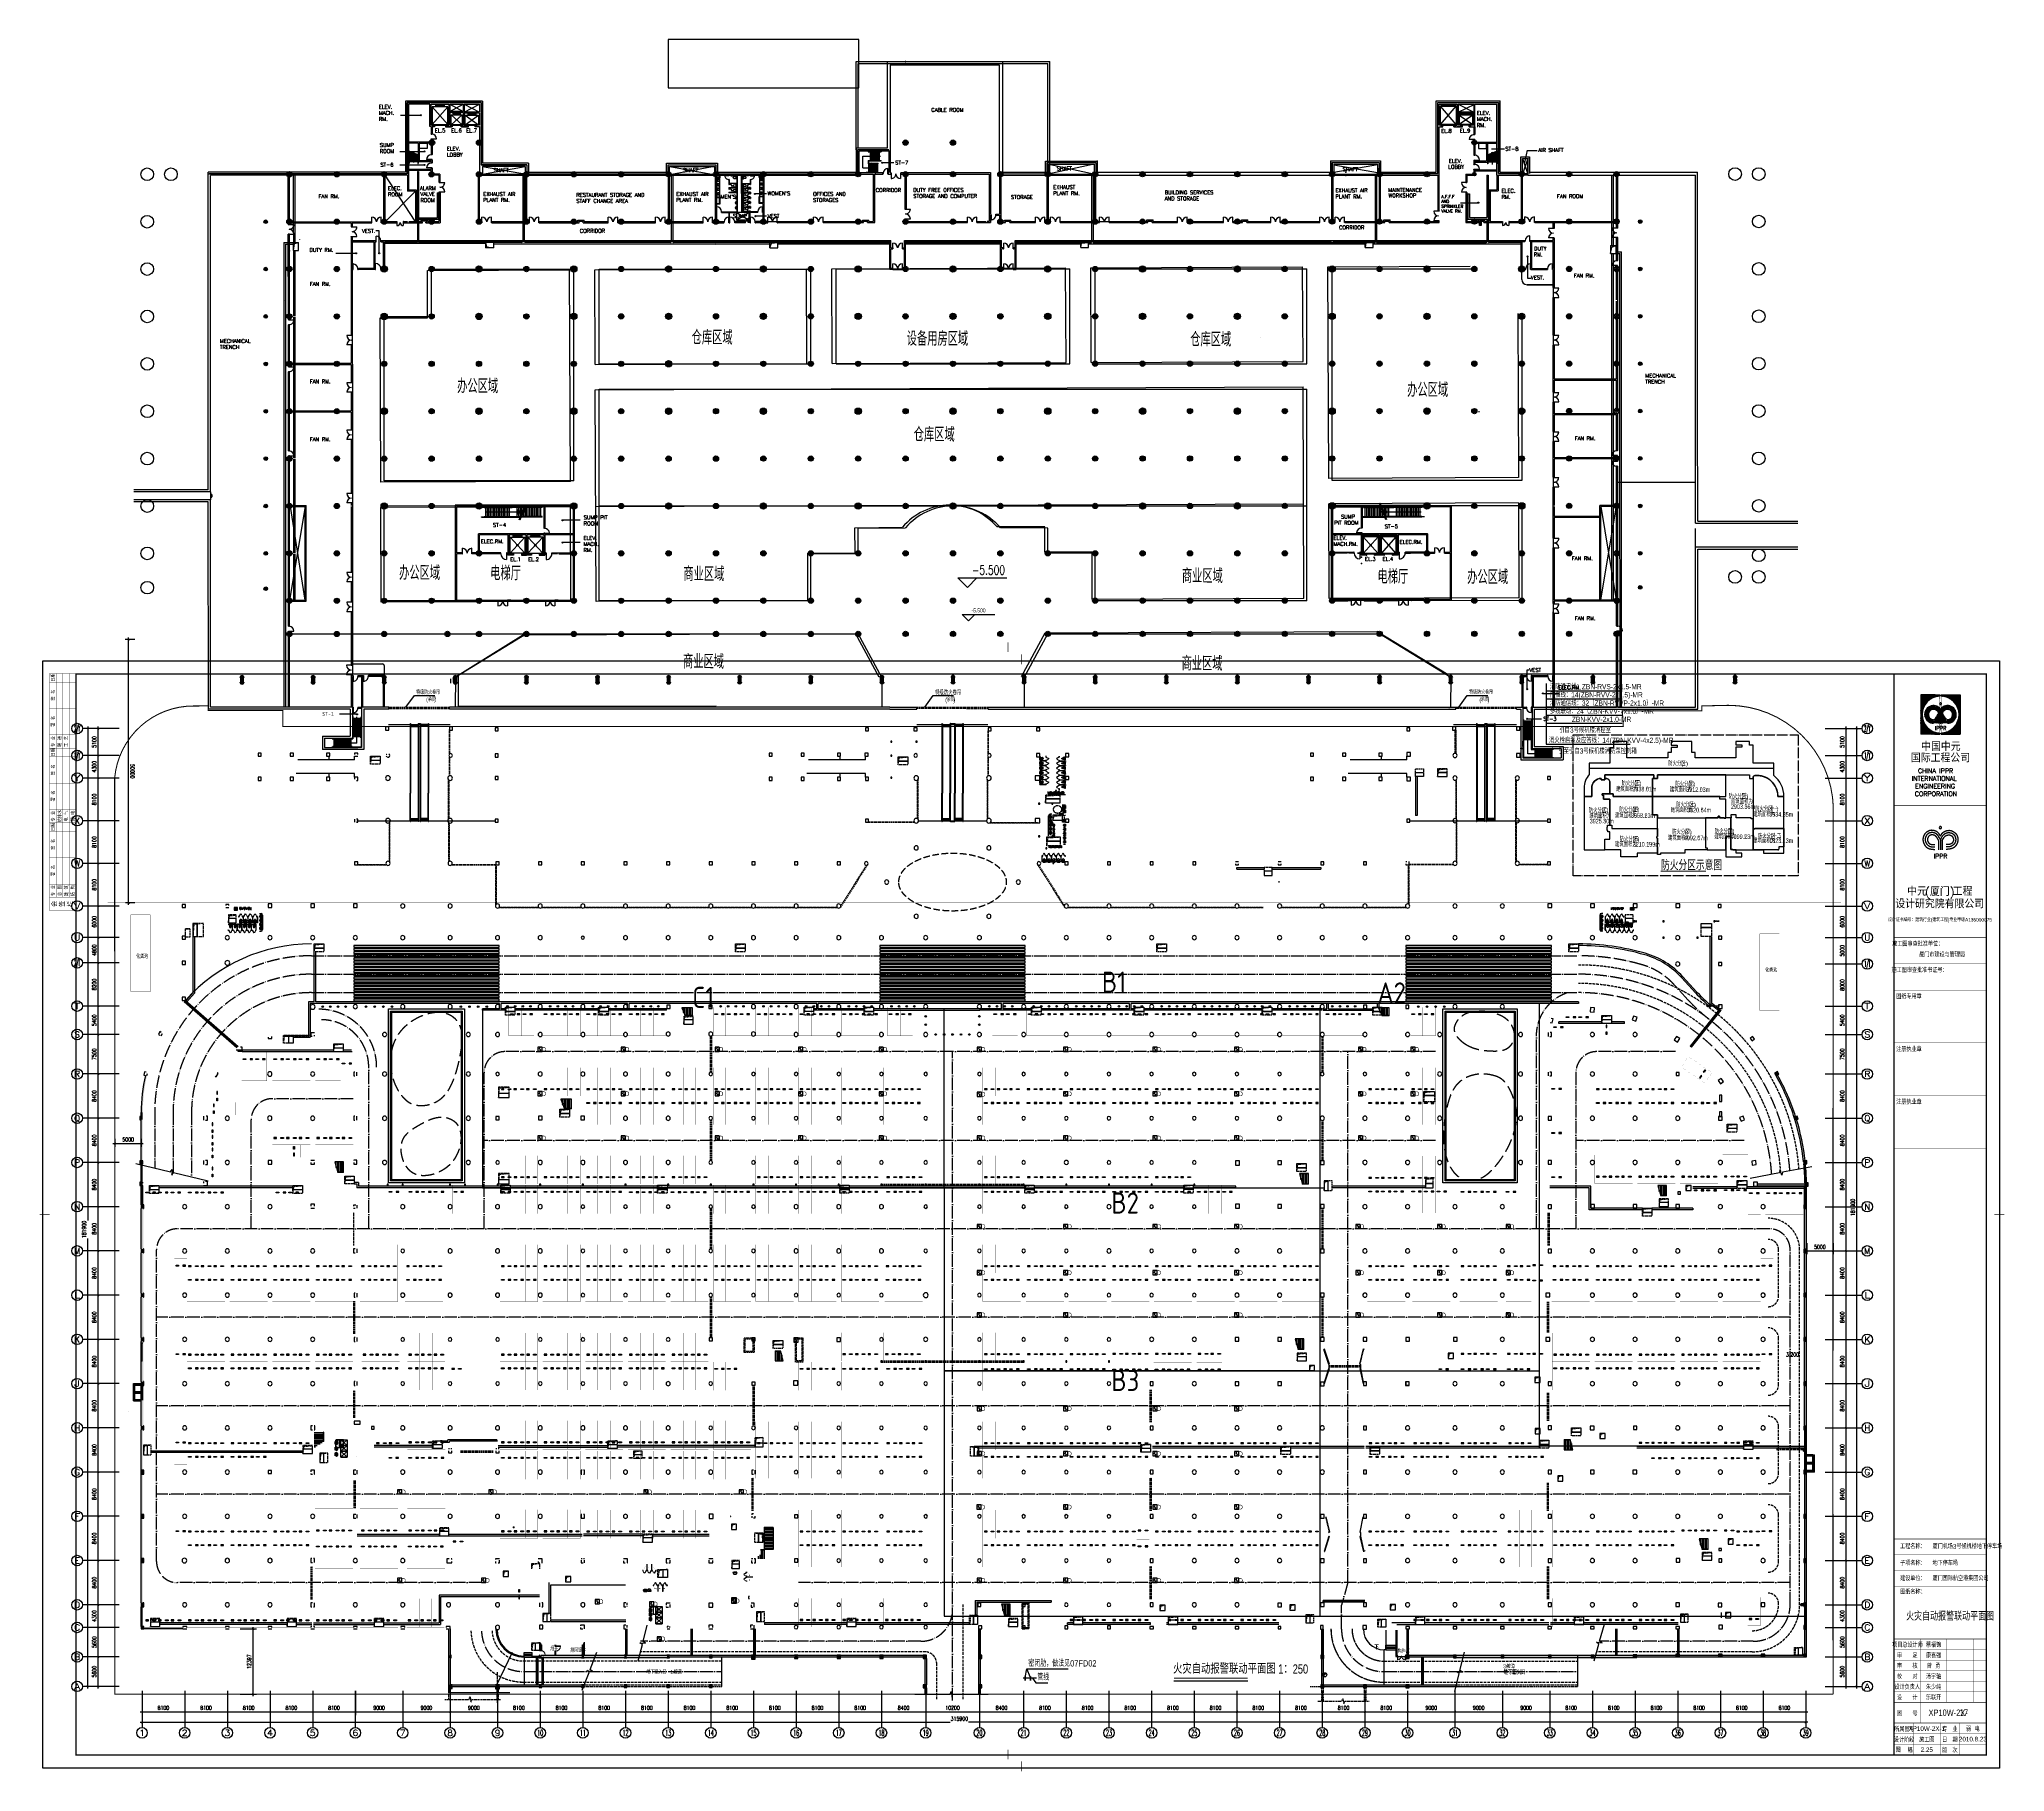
# Model space of a CAD drawing. Extents: x 3835738 to 4446688, y -234172 to 94826.
# Drawn here: x 4073501 to 4446688, y -234172 to 94826 of the extents above; entities that cross this region are included whole.
import ezdxf
from ezdxf.enums import TextEntityAlignment as Align

# ---------------------------------------------------------------- set-up
doc = ezdxf.new("R2010")
doc.units = 0
doc.header["$LTSCALE"] = 1000
doc.header["$MEASUREMENT"] = 0
for name, pattern in [('ACAD_ISO04W100', [30.5, 24, -3, 0.5, -3]), ('ACAD_ISO14W100', [25.5, 12, -3, 0.5, -3, 0.5, -3, 0.5, -3]), ('DASH', [0.35, 0.25, -0.1]), ('DOTE', [2.42, 2, -0.2, 0.02, -0.2])]:
    doc.linetypes.add(name, pattern=pattern)
for name, color, linetype in [('0文字-楼控', 3, 'Continuous'), ('AXIS', 3, 'Continuous'), ('AXIS_TEXT', 3, 'Continuous'), ('COLUMN', 8, 'Continuous'), ('DIM_ELEV', 8, 'Continuous'), ('DIM_SYMB', 7, 'Continuous'), ('e-填充', 8, 'Continuous'), ('e-景观', 8, 'Continuous'), ('e-道路', 8, 'Continuous'), ('ELE_DIM', 3, 'Continuous'), ('EQ-1', 6, 'Continuous'), ('EQUIP', 3, 'Continuous'), ('e景观', 8, 'Continuous'), ('FZX', 7, 'Continuous'), ('LVTRY', 8, 'Continuous'), ('LWIRE', 4, 'Continuous'), ('PROMPT', 1, 'Continuous'), ('PUB_DIM', 3, 'Continuous'), ('PUB_HATCH', 8, 'Continuous'), ('PUB_TEXT', 7, 'Continuous'), ('RAIL', 7, 'Continuous'), ('SIG_TEXT', 7, 'Continuous'), ('STAIR', 9, 'Continuous'), ('TK', 7, 'Continuous'), ('TQ', 7, 'Continuous'), ('WALL', 255, 'Continuous'), ('WINDOW', 9, 'Continuous'), ('WIRE', 210, 'Continuous'), ('不打印线', 7, 'DOTE'), ('人防墙', 8, 'Continuous'), ('人防新图层', 7, 'Continuous'), ('卫生间', 8, 'Continuous'), ('原有地下室', 160, 'Continuous'), ('字体', 7, 'Continuous'), ('平时关闭图层', 8, 'Continuous'), ('战时', 212, 'Continuous'), ('用地红线', 9, 'Continuous'), ('竖井线', 8, 'DOTE'), ('结构需注意的地反', 1, 'Continuous'), ('路沿', 9, 'Continuous'), ('车位', 8, 'Continuous'), ('车挡石桩', 7, 'Continuous'), ('车道中心线', 8, 'Continuous'), ('车道线', 8, 'Continuous'), ('防火分区示意', 60, 'Continuous'), ('防火卷帘', 9, 'DASH'), ('集水井', 8, 'Continuous'), ('集水坑及排水沟', 8, 'Continuous')]:
    doc.layers.add(name, color=color, linetype=linetype)
doc.styles.add('_FSZK', font='FSZK.shx')
doc.styles.add('_TCH_AXIS', font='COMPLEX', dxfattribs={"bigfont": 'GBCBIG'})
doc.styles.add('_TCH_DIM', font='SIMPLEX', dxfattribs={"bigfont": 'GBCBIG'})
doc.styles.add('COMPLEX', font='COMPLEX')
doc.styles.add('DIM', font='')
doc.styles.add('DIM_FONT', font='SIMPLEX', dxfattribs={"width": 0.7, "bigfont": 'GBCBIG'})
doc.styles.add('FSHZ', font='fszk.shx', dxfattribs={"width": 0.75, "bigfont": 'hztxt.shx'})
doc.styles.add('ipprFS', font='fszk.shx', dxfattribs={"width": 0.7, "bigfont": 'lhz.shx'})
doc.styles.add('ipprFSHZ', font='fszk.shx', dxfattribs={"width": 0.7, "bigfont": 'hztxt.shx'})
doc.styles.add('ipprHT', font='romant', dxfattribs={"bigfont": 'ht64s'})
doc.styles.add('ROMANS', font='romans__.ttf', dxfattribs={"height": 0.2})
doc.styles.get("Standard").update_dxf_attribs({"font": 'gbenor.shx', "bigfont": 'gbcbig.shx'})
doc.styles.add('中元黑体', font='romant.shx', dxfattribs={"bigfont": 'ht64s.shx'})
doc.styles.get('DIM').set_extended_font_data('Txt')
doc.dimstyles.new('DIMN250', dxfattribs={"dimscale": 2.5, "dimtxt": 300, "dimasz": 100, "dimexe": 250, "dimexo": 300, "dimgap": 150, "dimtad": 1, "dimdec": 0, "dimzin": 0, "dimdsep": 46, "dimtxsty": 'DIM_FONT', "dimblk": 'ARCHTICK', "dimcen": 0.09, "dimdle": 150, "dimclrt": 7, "dimazin": 2, "dimtfac": 1, "dimtdec": 0, "dimtix": 1, "dimtmove": 2, "dimatfit": 3, "dimldrblk": 'ARCHTICK', "dimfxl": 0, "dimtolj": 1, "dimtzin": 0, "dimarcsym": 0})
pattern_1 = [(44.999943, (-146445.864, 118484.11), (-8.8388277, 8.8388383), [])]

# ---------------------------------------------------------------- blocks, each defined once
blk = doc.blocks.new('A$C0789794C')
at = {"layer": 'e-填充'}
for p, q in [((53900, 55600), (53900, 46400)), ((90100, 55600), (53900, 55600)), ((90100, 46400), (90100, 55600)), ((89600, 51400), (126400, 51400)), ((89600, 34650), (89600, 51400)), ((90000, 34950), (90000, 51000)), ((90150, 51000), (126000, 51000)), ((95500, 51400), (95500, 34950)), ((95500, 51400), (117400, 51400)), ((96100, 50800), (116800, 50800)), ((96100, 50800), (96100, 34350)), ((116800, 50800), (116800, 30300)), ((117400, 51400), (117400, 30300)), ((126000, 30075), (126000, 51000)), ((126400, 30075), (126400, 51400)), ((53900, 46400), (90100, 46400)), ((3088, 41214), (6960, 41214)), ((18700, 43900), (4050, 43900)), ((4050, 43900), (4050, 30400)), ((4350, 43600), (4350, 30100)), ((18400, 43600), (4350, 43600)), ((4350, 30100), (4350, 43600)), ((4350, 43600), (18400, 43600)), ((4650, 43300), (4650, 29800)), ((8700, 43300), (4650, 43300)), ((8700, 39100), (8700, 43300)), ((8900, 39300), (8900, 43300)), ((8900, 39300), (8900, 43300)), ((8900, 43300), (12300, 43300)), ((9100, 42800), (12100, 39450)), ((9100, 39450), (12100, 42800)), ((12100, 42800), (9100, 42800)), ((9100, 42800), (9100, 39450)), ((11482, 43109), (9718, 43109)), ((9718, 43109), (9718, 42957)), ((9718, 42957), (11482, 42957)), ((11482, 42957), (11482, 43109)), ((12100, 39450), (12100, 42800)), ((12300, 43300), (12300, 39300)), ((12500, 43300), (15000, 41900)), ((12500, 41900), (15000, 43300)), ((12500, 43300), (15000, 43300)), ((12500, 43300), (12500, 41900)), ((15000, 41900), (12500, 41900)), ((15000, 41700), (12500, 41700)), ((12500, 41700), (12500, 39300)), ((12700, 41300), (14800, 39400)), ((12700, 39400), (14800, 41300)), ((12700, 39400), (12700, 41300)), ((12700, 41300), (14800, 41300)), ((14583, 41542), (13019, 41542)), ((13019, 41542), (13019, 41445)), ((13019, 41445), (14583, 41445)), ((14583, 41445), (14583, 41542)), ((14800, 41300), (14800, 39400)), ((15000, 43300), (15000, 41900)), ((15000, 41700), (15000, 39300)), ((15200, 43300), (18100, 41800)), ((15200, 41800), (18100, 43300)), ((15200, 43300), (18100, 43300)), ((15200, 43300), (15200, 41800)), ((18100, 41800), (15200, 41800)), ((18100, 41600), (15200, 41600)), ((15200, 41600), (15200, 39300)), ((15400, 41200), (17900, 39400)), ((15400, 39400), (17900, 41200)), ((15400, 39400), (15400, 41200)), ((15400, 41200), (17900, 41200)), ((17463, 41450), (15899, 41450)), ((15899, 41450), (15899, 41352)), ((15899, 41352), (17463, 41352)), ((17463, 41352), (17463, 41450)), ((17900, 41200), (17900, 39400)), ((18100, 43300), (18100, 41800)), ((18100, 41600), (18100, 39300)), ((18400, 43600), (18400, 31800)), ((18400, 43600), (18400, 31800)), ((18700, 43900), (18700, 32100)), ((199750, 43900), (211900, 43900)), ((199750, 30400), (199750, 43900)), ((200050, 30100), (200050, 43600)), ((200050, 43600), (211600, 43600)), ((200050, 30100), (200050, 43600)), ((200050, 43600), (211600, 43600)), ((200350, 43300), (203750, 43300)), ((200350, 39300), (200350, 43300)), ((200550, 39400), (203550, 42900)), ((203550, 39400), (200550, 42900)), ((200550, 39400), (200550, 42900)), ((200550, 42900), (203550, 42900)), ((200696, 43224), (203454, 43224)), ((200696, 43053), (200696, 43224)), ((203454, 43053), (200696, 43053)), ((203454, 43224), (203454, 43053)), ((203550, 42900), (203550, 39400)), ((203750, 43300), (203750, 39300)), ((203950, 43300), (203950, 41800)), ((203950, 43300), (206900, 43300)), ((203950, 41800), (207100, 43300)), ((203950, 43300), (206900, 41800)), ((206900, 41800), (203950, 41800)), ((203950, 41600), (203950, 39300)), ((206900, 41600), (203950, 41600)), ((204150, 41200), (206700, 39400)), ((206700, 41200), (204150, 39400)), ((204150, 41200), (204150, 39400)), ((206700, 41200), (204150, 41200)), ((204189, 41357), (204189, 41528)), ((204189, 41528), (206674, 41528)), ((206674, 41357), (204189, 41357)), ((206674, 41528), (206674, 41357)), ((206700, 39400), (206700, 41200)), ((206900, 43300), (206900, 41800)), ((206900, 39300), (206900, 41600)), ((207100, 43300), (211300, 43300)), ((207100, 39000), (207100, 43300)), ((211300, 29800), (211300, 43300)), ((211600, 30100), (211600, 43600)), ((211600, 43600), (211600, 30100)), ((211900, 30400), (211900, 43900)), ((8900, 39100), (8700, 39100)), ((9250, 39300), (8900, 39300)), ((8900, 39100), (8900, 37673)), ((8900, 37675), (9060, 37675)), ((8900, 37625), (8900, 37675)), ((8900, 37673), (9100, 37673)), ((8900, 37625), (9060, 37625)), ((9060, 37625), (9060, 37675)), ((9100, 39450), (12100, 39450)), ((9100, 39100), (9100, 37673)), ((9250, 39100), (9100, 39100)), ((9450, 39025), (9100, 39025)), ((9250, 39300), (9450, 39300)), ((9250, 39100), (9250, 39300)), ((9250, 39100), (9450, 39100)), ((9450, 39025), (9450, 39300)), ((9450, 39025), (9450, 39300)), ((9450, 39300), (9550, 39300)), ((9550, 39025), (9450, 39025)), ((9550, 39300), (11650, 39300)), ((9550, 39300), (9550, 39025)), ((11750, 39300), (11650, 39300)), ((11650, 39300), (11650, 39025)), ((11650, 39025), (11750, 39025)), ((11950, 39300), (11750, 39300)), ((11750, 39025), (11750, 39300)), ((11950, 39100), (11750, 39100)), ((11750, 39025), (12800, 39025)), ((11950, 39300), (12300, 39300)), ((11950, 39100), (11950, 39300)), ((11950, 39100), (12600, 39100)), ((12600, 39300), (12500, 39300)), ((12600, 39300), (12800, 39300)), ((12600, 39100), (12600, 39300)), ((12600, 39100), (12800, 39100)), ((14800, 39400), (12700, 39400)), ((12800, 39025), (12800, 39300)), ((12800, 39300), (12900, 39300)), ((12900, 39025), (12800, 39025)), ((12900, 39300), (14600, 39300)), ((12900, 39300), (12900, 39025)), ((14600, 39025), (14600, 39300)), ((14600, 39300), (14700, 39300)), ((14700, 39025), (14600, 39025)), ((14700, 39300), (14900, 39300)), ((14700, 39300), (14700, 39025)), ((14700, 39100), (14900, 39100)), ((14700, 39025), (15900, 39025)), ((14900, 39100), (14900, 39300)), ((14900, 39300), (15000, 39300)), ((15700, 39100), (14900, 39100)), ((15700, 39300), (15200, 39300)), ((17900, 39400), (15400, 39400)), ((15900, 39300), (15700, 39300)), ((15700, 39100), (15700, 39300)), ((15900, 39100), (15700, 39100)), ((16000, 39300), (15900, 39300)), ((15900, 39300), (15900, 39025)), ((15900, 39025), (16000, 39025)), ((16000, 39300), (17300, 39300)), ((16000, 39025), (16000, 39300)), ((17300, 39025), (17300, 39300)), ((17300, 39300), (17400, 39300)), ((17400, 39025), (17300, 39025)), ((17400, 39300), (17600, 39300)), ((17400, 39300), (17400, 39025)), ((17400, 39100), (17600, 39100)), ((18100, 39025), (17400, 39025)), ((18100, 39300), (17600, 39300)), ((17600, 39100), (17600, 39300)), ((17600, 39100), (18100, 39100)), ((18100, 39100), (18100, 30000)), ((200700, 39300), (200350, 39300)), ((200350, 39000), (200700, 39000)), ((200350, 29800), (200350, 39000)), ((200350, 38980), (200900, 38980)), ((203550, 39400), (200550, 39400)), ((200700, 39000), (200700, 39300)), ((200700, 39300), (200900, 39300)), ((200700, 39000), (200900, 39000)), ((200900, 38980), (200900, 39300)), ((200900, 39300), (201000, 39300)), ((200900, 38980), (201000, 38980)), ((201000, 39300), (203100, 39300)), ((201000, 38980), (201000, 39300)), ((203100, 38979), (203100, 39299)), ((203100, 39299), (203200, 39299)), ((203100, 38979), (203200, 38979)), ((203400, 39300), (203200, 39300)), ((203200, 38979), (203200, 39299)), ((203400, 39000), (203200, 39000)), ((203200, 38980), (204650, 38980)), ((203400, 39300), (203750, 39300)), ((203400, 39000), (203400, 39300)), ((203400, 39000), (204300, 39000)), ((204450, 39000), (203650, 39000)), ((204450, 39300), (203950, 39300)), ((206700, 39400), (204150, 39400)), ((204450, 39000), (204450, 39300)), ((204450, 39300), (204650, 39300)), ((204450, 39000), (204650, 39000)), ((204650, 38980), (204650, 39300)), ((204650, 39300), (204750, 39300)), ((204650, 38980), (204750, 38980)), ((206050, 39300), (204750, 39300)), ((204750, 38980), (204750, 39300)), ((206050, 38980), (206050, 39300)), ((206050, 39300), (206150, 39300)), ((206050, 38980), (206150, 38980)), ((206350, 39300), (206150, 39300)), ((206150, 38980), (206150, 39300)), ((206350, 39000), (206150, 39000)), ((206350, 39000), (206150, 39000)), ((206150, 38980), (206900, 38980)), ((206850, 39300), (206350, 39300)), ((206350, 39000), (206350, 39300)), ((206350, 39000), (206350, 39300)), ((206900, 39300), (206350, 39300)), ((206350, 39000), (206900, 39000)), ((206900, 39000), (206900, 37550)), ((206900, 37550), (207100, 37550)), ((207100, 37552), (206940, 37552)), ((206940, 37502), (206940, 37552)), ((207100, 37502), (206940, 37502)), ((207100, 39000), (207100, 37550)), ((207100, 37502), (207100, 37552)), ((2950, 34338), (7657, 34338)), ((4489, 34514), (5552, 34069)), ((9100, 36100), (4650, 36100)), ((6450, 35900), (4650, 35900)), ((4650, 34447), (4650, 32348)), ((4650, 34399), (4700, 34399)), ((4650, 34149), (4700, 34149)), ((4650, 33899), (4700, 33899)), ((4650, 33649), (4700, 33649)), ((4700, 34426), (4700, 32049)), ((4750, 34405), (4750, 32049)), ((4750, 34149), (5361, 34149)), ((4750, 33899), (6007, 33899)), ((4750, 33649), (6400, 33649)), ((4800, 34384), (4800, 32348)), ((5575, 33649), (5363, 33437)), ((5552, 34069), (5622, 34256)), ((5575, 33649), (5575, 32204)), ((5575, 33649), (5787, 33437)), ((5582, 34149), (5629, 34149)), ((5622, 34256), (5655, 33779)), ((5655, 33779), (5710, 34012)), ((5710, 34012), (6565, 33686)), ((6350, 33768), (6350, 32348)), ((6400, 33749), (6400, 32049)), ((6450, 35900), (6450, 32400)), ((6450, 33730), (6450, 32049)), ((6650, 34900), (6650, 35900)), ((6650, 35900), (8150, 35900)), ((6650, 35900), (6650, 32600)), ((8900, 35900), (6650, 35900)), ((8150, 34900), (6650, 34900)), ((8150, 35900), (8150, 34900)), ((8900, 36723), (9060, 36723)), ((8900, 36673), (8900, 36723)), ((8900, 36673), (9100, 36673)), ((8900, 36673), (8900, 33724)), ((8900, 36673), (9060, 36673)), ((9100, 33724), (8900, 33724)), ((9100, 33727), (8940, 33727)), ((8940, 33677), (8940, 33727)), ((9100, 33677), (8940, 33677)), ((9060, 36673), (9060, 36723)), ((9060, 36723), (9962, 36723)), ((9100, 36673), (9100, 33724)), ((9100, 33677), (9100, 33727)), ((95500, 34950), (89600, 34950)), ((89600, 34950), (89600, 30400)), ((89900, 34650), (89900, 30100)), ((95800, 34650), (89900, 34650)), ((89900, 30100), (89918, 34650)), ((89918, 34650), (95800, 34650)), ((90200, 30300), (90200, 34350)), ((96100, 34350), (90200, 34350)), ((91900, 34300), (91900, 34250)), ((91900, 34300), (94350, 34300)), ((91900, 34250), (94350, 34250)), ((92200, 34350), (92200, 34300)), ((92200, 34250), (92200, 34200)), ((92200, 34200), (94051, 34200)), ((92250, 34200), (92250, 32650)), ((92500, 34200), (92500, 32650)), ((92750, 34200), (92750, 32650)), ((93000, 34200), (93000, 32650)), ((93250, 34200), (93250, 32650)), ((93500, 34200), (93500, 32650)), ((93750, 34200), (93750, 32650)), ((94000, 34200), (94000, 32650)), ((94051, 34300), (94051, 34350)), ((94051, 34200), (94051, 34250)), ((94350, 34300), (94350, 34250)), ((95800, 34350), (95800, 30300)), ((96100, 34350), (96100, 30300)), ((206940, 36600), (206038, 36600)), ((206900, 36550), (206900, 33630)), ((206900, 36550), (207100, 36550)), ((206900, 36260), (207100, 36260)), ((206900, 36100), (211300, 36100)), ((206900, 33632), (207060, 33632)), ((206900, 33582), (206900, 33632)), ((206900, 33630), (207100, 33630)), ((207100, 36600), (206940, 36600)), ((206940, 36550), (206940, 36600)), ((207100, 36550), (206940, 36550)), ((207060, 33582), (207060, 33632)), ((207100, 36550), (207100, 36600)), ((207100, 36550), (207100, 33630)), ((207100, 36260), (207100, 36095)), ((207100, 36260), (207100, 36095)), ((207100, 35900), (209300, 35900)), ((209300, 35900), (207800, 35900)), ((207800, 35900), (207800, 34900)), ((207800, 34900), (209300, 34900)), ((209300, 35900), (209300, 32500)), ((209300, 34900), (209300, 35900)), ((210240, 33913), (209385, 33587)), ((209500, 35900), (209500, 32300)), ((209500, 35900), (211300, 35900)), ((209500, 33631), (209500, 31950)), ((209550, 33650), (209550, 31950)), ((209600, 33669), (209600, 32300)), ((211200, 33800), (209943, 33800)), ((210295, 33680), (210240, 33913)), ((210248, 34804), (212709, 34804)), ((210328, 34157), (210295, 33680)), ((211200, 34050), (210321, 34050)), ((210398, 33970), (210328, 34157)), ((211461, 34415), (210398, 33970)), ((211150, 34285), (211150, 32300)), ((211200, 34306), (211200, 31950)), ((211250, 34327), (211250, 31950)), ((211300, 34348), (211300, 32249)), ((211350, 34300), (211300, 34300)), ((211350, 34050), (211300, 34050)), ((211350, 33800), (211300, 33800)), ((216690, 32749), (217082, 34535)), ((217161, 34507), (218959, 34507)), ((4050, 30400), (-33400, 30400)), ((-33400, -16918), (-33400, 30400)), ((-33400, 30100), (4350, 30100)), ((4350, 30100), (-33200, 30100)), ((-18200, 20500), (-18200, 30000)), ((-18000, 20500), (-18000, 30000)), ((0, 30000), (5850, 21100)), ((2950, 31768), (7657, 31768)), ((4650, 33399), (4700, 33399)), ((4650, 33149), (4700, 33149)), ((4650, 32899), (4700, 32899)), ((4650, 32649), (4700, 32649)), ((4650, 32399), (4700, 32399)), ((4650, 32348), (4700, 32348)), ((8900, 30900), (4650, 30900)), ((8900, 30700), (4650, 30700)), ((4750, 32049), (4700, 32049)), ((4750, 33399), (6400, 33399)), ((4750, 33149), (6400, 33149)), ((4750, 32899), (6400, 32899)), ((4750, 32649), (6400, 32649)), ((4750, 32399), (6400, 32399)), ((4800, 32348), (4750, 32348)), ((4775, 32404), (4775, 32404)), ((5363, 33437), (5416, 33384)), ((5575, 33543), (5416, 33384)), ((5575, 33543), (5734, 33384)), ((5787, 33437), (5734, 33384)), ((6321, 30552), (6321, 21000)), ((6321, 30552), (6521, 30552)), ((6350, 32348), (6400, 32348)), ((6400, 32049), (6450, 32049)), ((6450, 32400), (8900, 32400)), ((6521, 30552), (6521, 21700)), ((6650, 32600), (8900, 32600)), ((8940, 32775), (8038, 32775)), ((8940, 31202), (8038, 31202)), ((9100, 32725), (8900, 32725)), ((8900, 32725), (8900, 32600)), ((8900, 32409), (8900, 32151)), ((9100, 32151), (8900, 32151)), ((8900, 31152), (8900, 30900)), ((9100, 31152), (8900, 31152)), ((8900, 30700), (8900, 29800)), ((9100, 32775), (8940, 32775)), ((8940, 32725), (8940, 32775)), ((9100, 32725), (8940, 32725)), ((9100, 32154), (8940, 32154)), ((8940, 32104), (8940, 32154)), ((9100, 32104), (8940, 32104)), ((9100, 31202), (8940, 31202)), ((8940, 31152), (8940, 31202)), ((9100, 31152), (8940, 31152)), ((9100, 32725), (9100, 32775)), ((9100, 32725), (9100, 32151)), ((9100, 32104), (9100, 32154)), ((9100, 31152), (9100, 31202)), ((9100, 31152), (9100, 30000)), ((10600, 30000), (9100, 30000)), ((10600, 30000), (10600, 28500)), ((18100, 30000), (18700, 30000)), ((27100, 31800), (18400, 31800)), ((18400, 31800), (27100, 31800)), ((27400, 32100), (18700, 32100)), ((18700, 31500), (27000, 30000)), ((18700, 30000), (26800, 31500)), ((26800, 31500), (18700, 31500)), ((18700, 31500), (18700, 30000)), ((18700, 30000), (26600, 30000)), ((26800, 31500), (26800, 29800)), ((27100, 31800), (27100, 30100)), ((27100, 31800), (27100, 30100)), ((27100, 30100), (53900, 30100)), ((27100, 30100), (53900, 30100)), ((27400, 32100), (27400, 30400)), ((27400, 30400), (54009, 30400)), ((53600, 32100), (63000, 32100)), ((53600, 30400), (53600, 32100)), ((53900, 30100), (53900, 31800)), ((53900, 31800), (63000, 31800)), ((53900, 30100), (53900, 31800)), ((53900, 31800), (63000, 31800)), ((54200, 31500), (62800, 31500)), ((54200, 30400), (54200, 31500)), ((54242, 29969), (62342, 31468)), ((54242, 31468), (62542, 29968)), ((54246, 30000), (62800, 30000)), ((62800, 30000), (62800, 31500)), ((62900, 20800), (62900, 30000)), ((63000, 32100), (63300, 32100)), ((63000, 31800), (63000, 30100)), ((63000, 31800), (63000, 30100)), ((63000, 30100), (89900, 30100)), ((63000, 30100), (89900, 30100)), ((63300, 32100), (63300, 30400)), ((63300, 30400), (89600, 30400)), ((72100, 30400), (72100, 21387)), ((90200, 30300), (94702, 30300)), ((90208, 30000), (92850, 30000)), ((90875, 31225), (90875, 33425)), ((90875, 33425), (94259, 33425)), ((90875, 31225), (92554, 31225)), ((91500, 30400), (93153, 30400)), ((91500, 30350), (91500, 30400)), ((91500, 30350), (93170, 30350)), ((91900, 32600), (91900, 32050)), ((91900, 32600), (94350, 32600)), ((91900, 32050), (92546, 32050)), ((91950, 32550), (91950, 32100)), ((91950, 32550), (94350, 32550)), ((91950, 32100), (92527, 32100)), ((91950, 32000), (91950, 32050)), ((91950, 32000), (92565, 32000)), ((91950, 30400), (91950, 30450)), ((91950, 30450), (93136, 30450)), ((91950, 30300), (91950, 30350)), ((91950, 30300), (93669, 30300)), ((92000, 30450), (92000, 32000)), ((92200, 32650), (92200, 32600)), ((92200, 32650), (94051, 32650)), ((92250, 30450), (92250, 32000)), ((92421, 31437), (92368, 31384)), ((92527, 31225), (92368, 31384)), ((92527, 31225), (92368, 31066)), ((92421, 31013), (92368, 31066)), ((92633, 31225), (92421, 31437)), ((92633, 31225), (92421, 31013)), ((92500, 30450), (92500, 32000)), ((92838, 31288), (92511, 32143)), ((92527, 32100), (93821, 32100)), ((92546, 32050), (93821, 32050)), ((92565, 32000), (93800, 32000)), ((92715, 31060), (93048, 31402)), ((92901, 31132), (92715, 31060)), ((92750, 30450), (92750, 32000)), ((93048, 31402), (92838, 31288)), ((92850, 30000), (92850, 21000)), ((93276, 30043), (92901, 31132)), ((93000, 30450), (93000, 32000)), ((93136, 30450), (93750, 30450)), ((93150, 30000), (94702, 30000)), ((93150, 20800), (93150, 30000)), ((93151, 30400), (93750, 30400)), ((93170, 30350), (93750, 30350)), ((93250, 30450), (93250, 32000)), ((93500, 30450), (93500, 32000)), ((93750, 30400), (93750, 32000)), ((93750, 30300), (93750, 30350)), ((93800, 32000), (93800, 32050)), ((93821, 32050), (93821, 32100)), ((94051, 32650), (94051, 32600)), ((94350, 32550), (94350, 32600)), ((96773, 32168), (94582, 32168)), ((94698, 30000), (94698, 30160)), ((94748, 30160), (94698, 30160)), ((94748, 30000), (94698, 30000)), ((94700, 30300), (94700, 30000)), ((94748, 30000), (94748, 30160)), ((95650, 30160), (95650, 31062)), ((95650, 30000), (95650, 30160)), ((95700, 30160), (95650, 30160)), ((95700, 30000), (95650, 30000)), ((95700, 30300), (95800, 30300)), ((95700, 30300), (95700, 30000)), ((95700, 30000), (95700, 30160)), ((95700, 30000), (96200, 30000)), ((95700, 30000), (96200, 30000)), ((96100, 30300), (96200, 30300)), ((96200, 30300), (96200, 30000)), ((96200, 30221), (96250, 30221)), ((96200, 30221), (96200, 30061)), ((96200, 30061), (96250, 30061)), ((96250, 30221), (96250, 30061)), ((96250, 30061), (96250, 29164)), ((98050, 30221), (98050, 30061)), ((98050, 30221), (98100, 30221)), ((98050, 30061), (98100, 30061)), ((98050, 30061), (98050, 29164)), ((98100, 30300), (98100, 30000)), ((98100, 30300), (115100, 30300)), ((98100, 30221), (98100, 30061)), ((98100, 30000), (114900, 30000)), ((98850, 30075), (98850, 23400)), ((99150, 23400), (99150, 30075)), ((114900, 30000), (114900, 21000)), ((115100, 30300), (115100, 22400)), ((116800, 30300), (117400, 30300)), ((116850, 30075), (116850, 22400)), ((117100, 30100), (125900, 30100)), ((117100, 30100), (125900, 30100)), ((117150, 21200), (117150, 30075)), ((117400, 30400), (125600, 30400)), ((125500, 30000), (135400, 30000)), ((125600, 32500), (135400, 32500)), ((125600, 30400), (125600, 32500)), ((125700, 30000), (135265, 30000)), ((125850, 30075), (125850, 21200)), ((125900, 30100), (125900, 32200)), ((125900, 32200), (135100, 32200)), ((125900, 30100), (125900, 32200)), ((125900, 32200), (135100, 32200)), ((134800, 31900), (126000, 30000)), ((126150, 21200), (126150, 30075)), ((126200, 31900), (135000, 30000)), ((126200, 31900), (134800, 31900)), ((126200, 30400), (126200, 31900)), ((134800, 31900), (134800, 30300)), ((134850, 30075), (134850, 21200)), ((135100, 32200), (135100, 30100)), ((135100, 32200), (135100, 30100)), ((135150, 21200), (135150, 30075)), ((135400, 32500), (135400, 30400)), ((135400, 30400), (153000, 30400)), ((153000, 30400), (179718, 30400)), ((179718, 32500), (179718, 30400)), ((179718, 32500), (189200, 32500)), ((179900, 30000), (179900, 21184)), ((180018, 32200), (180018, 30100)), ((180018, 32200), (188900, 32200)), ((180018, 30100), (180018, 32200)), ((180018, 32200), (188900, 32200)), ((180100, 30000), (180100, 21184)), ((180318, 30000), (188825, 30000)), ((180343, 31900), (180343, 29800)), ((180343, 31900), (188600, 31900)), ((180343, 31800), (188600, 30321)), ((188600, 31778), (180343, 30300)), ((188600, 31900), (188600, 29800)), ((188900, 32200), (188892, 30100)), ((188892, 30100), (200050, 30100)), ((188900, 32200), (188900, 30100)), ((188900, 30100), (200050, 30100)), ((188900, 30000), (188900, 21184)), ((189100, 30000), (189100, 21184)), ((189200, 32500), (189200, 30400)), ((189200, 30400), (199750, 30400)), ((205400, 30000), (205400, 28440)), ((205400, 30000), (207000, 30000)), ((206900, 33582), (207060, 33582)), ((206900, 32680), (207060, 32680)), ((206900, 32630), (206900, 32680)), ((206900, 32630), (207100, 32630)), ((206900, 32630), (206900, 31900)), ((206900, 32630), (207060, 32630)), ((206900, 31902), (207060, 31902)), ((206900, 31852), (206900, 31902)), ((206900, 31900), (207100, 31900)), ((206900, 31852), (207060, 31852)), ((206900, 30950), (207060, 30950)), ((206900, 30900), (206900, 30950)), ((206900, 30900), (207100, 30900)), ((206900, 30900), (206900, 30000)), ((206900, 30900), (207060, 30900)), ((207060, 32630), (207060, 32680)), ((207060, 32680), (207962, 32680)), ((207060, 31852), (207060, 31902)), ((207060, 30900), (207060, 30950)), ((207060, 30950), (207962, 30950)), ((207100, 32800), (207100, 32800)), ((207100, 32630), (207100, 32500)), ((207100, 32500), (209300, 32500)), ((207100, 32300), (207100, 31900)), ((207100, 32300), (209500, 32300)), ((207100, 30900), (207100, 30800)), ((207100, 30800), (211300, 30800)), ((207100, 30600), (211300, 30600)), ((207100, 30600), (207100, 30000)), ((209550, 31950), (209500, 31950)), ((211200, 33550), (209550, 33550)), ((211200, 33300), (209550, 33300)), ((211200, 33050), (209550, 33050)), ((211200, 32800), (209550, 32800)), ((211200, 32550), (209550, 32550)), ((211250, 32300), (209550, 32300)), ((210375, 33550), (210163, 33338)), ((210163, 33338), (210216, 33285)), ((210375, 33444), (210216, 33285)), ((210375, 33550), (210375, 31800)), ((210375, 33550), (210587, 33338)), ((210375, 33444), (210534, 33285)), ((210587, 33338), (210534, 33285)), ((211250, 31950), (211200, 31950)), ((211225, 32305), (211225, 32305)), ((211300, 32550), (211250, 32550)), ((211350, 33550), (211300, 33550)), ((211350, 33300), (211300, 33300)), ((211600, 30100), (215850, 30100)), ((211600, 30100), (215850, 30100)), ((211900, 30400), (215850, 30400)), ((215850, 30400), (215850, 33300)), ((215850, 33300), (217450, 33300)), ((215850, 30100), (215850, 33300)), ((215850, 33300), (217450, 33300)), ((215850, 30100), (215850, 33000)), ((216150, 29800), (216150, 33000)), ((216150, 33000), (217150, 33000)), ((216150, 33000), (217150, 30000)), ((217150, 33000), (216150, 30000)), ((217150, 30050), (216150, 30050)), ((216520, 31973), (216690, 32749)), ((217150, 29800), (217150, 33000)), ((217450, 30400), (217450, 33300)), ((217450, 33300), (217450, 30100)), ((217450, 30100), (217450, 33000)), ((217450, 30400), (249400, 30400)), ((234225, 19810), (234225, 30000)), ((249400, -15000), (249400, 30375)), ((4650, 29800), (-33000, 29800)), ((-33000, -16918), (-33000, 29800)), ((-17250, 29800), (-17250, 21000)), ((-16950, 29800), (-16950, 21000)), ((-104, 29600), (-104, 20800)), ((6, 20800), (5950, 26800)), ((96, 29600), (96, 21000)), ((4450, 29800), (4450, 26800)), ((5950, 26800), (4450, 26800)), ((4650, 29800), (4650, 27000)), ((6150, 27000), (4650, 27000)), ((5950, 26800), (5950, 21000)), ((6150, 27000), (6150, 21000)), ((10400, 29800), (8900, 29800)), ((10050, 26488), (10050, 21700)), ((10050, 26488), (10250, 26488)), ((10250, 26488), (10250, 21500)), ((10400, 29800), (10400, 28500)), ((10400, 28500), (10600, 28500)), ((10400, 26600), (10600, 26600)), ((10400, 26600), (10400, 21000)), ((10600, 28450), (11500, 28450)), ((10600, 26650), (11500, 26650)), ((10600, 26600), (10600, 20800)), ((17900, 21150), (17900, 29647)), ((18100, 21369), (18100, 29647)), ((18297, 29800), (26800, 29806)), ((26300, 29800), (26300, 17400)), ((26600, 29800), (26600, 17400)), ((26800, 29800), (54009, 29800)), ((26900, 21400), (26900, 29600)), ((27100, 21150), (27100, 29600)), ((53900, 29600), (53900, 20800)), ((54100, 29600), (54100, 21200)), ((54246, 29800), (62746, 29800)), ((54500, 29800), (54500, 17400)), ((54800, 29800), (54800, 17400)), ((62900, 29600), (62900, 20800)), ((63006, 29800), (71541, 29800)), ((63122, 28832), (63078, 28832)), ((63134, 27994), (63089, 27994)), ((63134, 27167), (63089, 27167)), ((63134, 26267), (63089, 26267)), ((63116, 28832), (63090, 28832)), ((63100, 29400), (63100, 29800)), ((63100, 29600), (63100, 21200)), ((63100, 29400), (63700, 29400)), ((63100, 25700), (63100, 29300)), ((63100, 29300), (63800, 29300)), ((63100, 28810), (63100, 28855)), ((63127, 27994), (63102, 27994)), ((63127, 27167), (63102, 27167)), ((63127, 26267), (63102, 26267)), ((63111, 27972), (63111, 28016)), ((63111, 27145), (63111, 27189)), ((63111, 26245), (63111, 26289)), ((63173, 28870), (63275, 28857)), ((63173, 28795), (63275, 28807)), ((63184, 28031), (63287, 28019)), ((63184, 27956), (63287, 27969)), ((63184, 27204), (63287, 27192)), ((63184, 27129), (63287, 27142)), ((63184, 26304), (63287, 26292)), ((63184, 26229), (63287, 26242)), ((63700, 29400), (63700, 29800)), ((63700, 29300), (63700, 25700)), ((63800, 29300), (63800, 29800)), ((65452, 29728), (64677, 29728)), ((65452, 29711), (64677, 29711)), ((65500, 29728), (65452, 29728)), ((65500, 28978), (65452, 28978)), ((65489, 28063), (65459, 28063)), ((65489, 27173), (65459, 27173)), ((65460, 29800), (65460, 29728)), ((65460, 28978), (65460, 28075)), ((65460, 28075), (65499, 28075)), ((65460, 27475), (65460, 27410)), ((65460, 27475), (65499, 27475)), ((65460, 27410), (65460, 27185)), ((65460, 27185), (65499, 27185)), ((65460, 26585), (65499, 26585)), ((65460, 26585), (65460, 26470)), ((67000, 26470), (65460, 26470)), ((65499, 27489), (66118, 27489)), ((65499, 27475), (66118, 27475)), ((65499, 27475), (65499, 27410)), ((67000, 27410), (65499, 27410)), ((65499, 26599), (66118, 26599)), ((65499, 26585), (65499, 26520)), ((65499, 26585), (66118, 26585)), ((67000, 26510), (65499, 26510)), ((65500, 29800), (65500, 29728)), ((65500, 28978), (65500, 28250)), ((67000, 28250), (65500, 28250)), ((67000, 28210), (65500, 28210)), ((65500, 28210), (65500, 28075)), ((67000, 27370), (65500, 27370)), ((65500, 27370), (65500, 27185)), ((65826, 29740), (65826, 29800)), ((65846, 29720), (66680, 29720)), ((65861, 29775), (65861, 29800)), ((65881, 29755), (66645, 29755)), ((66276, 29345), (66276, 29370)), ((66276, 27821), (66276, 27845)), ((66276, 26941), (66276, 26965)), ((66384, 29497), (66735, 29554)), ((66384, 29218), (66735, 29161)), ((66384, 27972), (66735, 28030)), ((66384, 27694), (66735, 27637)), ((66384, 27092), (66735, 27149)), ((66384, 26814), (66735, 26757)), ((66665, 29775), (66665, 29800)), ((66700, 29740), (66700, 29800)), ((66756, 29578), (66756, 29137)), ((66756, 28054), (66756, 27613)), ((66756, 27173), (66756, 26732)), ((66927, 29613), (66780, 29603)), ((66927, 29102), (66780, 29113)), ((66927, 28088), (66780, 28078)), ((66927, 27578), (66780, 27588)), ((66927, 27208), (66780, 27198)), ((66927, 26698), (66780, 26708)), ((67029, 29358), (66927, 29358)), ((67029, 27833), (66927, 27833)), ((67029, 26953), (66927, 26953)), ((66975, 29564), (66975, 29151)), ((66975, 28039), (66975, 27627)), ((66975, 27159), (66975, 26747)), ((67000, 22850), (67000, 29800)), ((67120, 22750), (67120, 29800)), ((67880, 22750), (67880, 29800)), ((67971, 29358), (68073, 29358)), ((67971, 27833), (68073, 27833)), ((67971, 26953), (68073, 26953)), ((68000, 22850), (68000, 29800)), ((68000, 28250), (69500, 28250)), ((68000, 28210), (69500, 28210)), ((68000, 27410), (69501, 27410)), ((68000, 27370), (69500, 27370)), ((68000, 26510), (69501, 26510)), ((68000, 26470), (69501, 26470)), ((68025, 29564), (68025, 29151)), ((68025, 28039), (68025, 27627)), ((68025, 27159), (68025, 26747)), ((68025, 26239), (68025, 25827)), ((68073, 29613), (68220, 29603)), ((68073, 29102), (68220, 29113)), ((68073, 28088), (68220, 28078)), ((68073, 27578), (68220, 27588)), ((68073, 27208), (68220, 27198)), ((68073, 26698), (68220, 26708)), ((68073, 26288), (68220, 26278)), ((68244, 29578), (68244, 29137)), ((68244, 28054), (68244, 27613)), ((68244, 27173), (68244, 26732)), ((68244, 26254), (68244, 25813)), ((68616, 29497), (68265, 29554)), ((68616, 29218), (68265, 29161)), ((68616, 27972), (68265, 28030)), ((68616, 27694), (68265, 27637)), ((68616, 27092), (68265, 27149)), ((68616, 26814), (68265, 26757)), ((68616, 26172), (68265, 26230)), ((68300, 29740), (68300, 29800)), ((69154, 29720), (68320, 29720)), ((68335, 29775), (68335, 29800)), ((69119, 29755), (68355, 29755)), ((68724, 29345), (68724, 29370)), ((68724, 27821), (68724, 27845)), ((68724, 26941), (68724, 26965)), ((69501, 27489), (68882, 27489)), ((69501, 27475), (68882, 27475)), ((69501, 26599), (68882, 26599)), ((69501, 26585), (68882, 26585)), ((69139, 29775), (69139, 29800)), ((69174, 29740), (69174, 29800)), ((69500, 29800), (69500, 29728)), ((69500, 29728), (69548, 29728)), ((69500, 28978), (69500, 28250)), ((69500, 28978), (69548, 28978)), ((69500, 28210), (69500, 28075)), ((69500, 27370), (69500, 27185)), ((69540, 28075), (69501, 28075)), ((69540, 27475), (69501, 27475)), ((69501, 27475), (69501, 27410)), ((69540, 27185), (69501, 27185)), ((69501, 26585), (69501, 26510)), ((69540, 26585), (69501, 26585)), ((69501, 26470), (69501, 26275)), ((69540, 26275), (69501, 26275)), ((69511, 28063), (69541, 28063)), ((69511, 27173), (69541, 27173)), ((69511, 26263), (69541, 26263)), ((69540, 29800), (69540, 29728)), ((69540, 28978), (69540, 28075)), ((69540, 27475), (69540, 27410)), ((69540, 27410), (69540, 27185)), ((69540, 26585), (69540, 26275)), ((69548, 29728), (70323, 29728)), ((69548, 29711), (70323, 29711)), ((72595, 26268), (70393, 26268)), ((71200, 29400), (71200, 29800)), ((71900, 29400), (71200, 29400)), ((71300, 29500), (71300, 29800)), ((71900, 29500), (71300, 29500)), ((71300, 25800), (71300, 29400)), ((71821, 29006), (71718, 28993)), ((71821, 28931), (71718, 28943)), ((71821, 28179), (71718, 28166)), ((71821, 28104), (71718, 28116)), ((71832, 27340), (71730, 27328)), ((71832, 27265), (71730, 27278)), ((71832, 26440), (71730, 26428)), ((71832, 26365), (71730, 26378)), ((71871, 28968), (71916, 28968)), ((71871, 28141), (71916, 28141)), ((71878, 28968), (71903, 28968)), ((71878, 28141), (71903, 28141)), ((71883, 27303), (71927, 27303)), ((71883, 26403), (71927, 26403)), ((71889, 27303), (71915, 27303)), ((71889, 26403), (71915, 26403)), ((71893, 28991), (71893, 28946)), ((71893, 28164), (71893, 28119)), ((71900, 29510), (71900, 29500)), ((71900, 29400), (71900, 25800)), ((71905, 27325), (71905, 27281)), ((71905, 26425), (71905, 26381)), ((72459, 29800), (90000, 29800)), ((116654, 29800), (125541, 29800)), ((125500, 29800), (135400, 29800)), ((125541, 29800), (126459, 29800)), ((134300, 29800), (134300, 21000)), ((134600, 29800), (134600, 21000)), ((135300, 29800), (153000, 29800)), ((153000, 29800), (180343, 29800)), ((180100, 29800), (188900, 29800)), ((188150, 29800), (188150, 21000)), ((188450, 29800), (188450, 21000)), ((188600, 29800), (200350, 29800)), ((200150, 23015), (200150, 29800)), ((200350, 23015), (200350, 29800)), ((205440, 28390), (204543, 28390)), ((205440, 26590), (204543, 26590)), ((205400, 28440), (205600, 28440)), ((205400, 26540), (205600, 26540)), ((205400, 26540), (205400, 20800)), ((205440, 28390), (205440, 28440)), ((205600, 28440), (205440, 28440)), ((205600, 28390), (205440, 28390)), ((205600, 26590), (205440, 26590)), ((205440, 26540), (205440, 26590)), ((205600, 26540), (205440, 26540)), ((205600, 29800), (205600, 28440)), ((205600, 29800), (207000, 29800)), ((205600, 28390), (205600, 28440)), ((205600, 26540), (205600, 26590)), ((205600, 26540), (205600, 21000)), ((205750, 26233), (205750, 21450)), ((205750, 26233), (206050, 26233)), ((206050, 26233), (206050, 21750)), ((209350, 29800), (209350, 21750)), ((209350, 29800), (209650, 29800)), ((209650, 29800), (209650, 21000)), ((209800, 27000), (209800, 21000)), ((209800, 27000), (211300, 27000)), ((210001, 26800), (210001, 21000)), ((210001, 26800), (211500, 26800)), ((211300, 29800), (216150, 29800)), ((211300, 29800), (211300, 27000)), ((211500, 29800), (211500, 26800)), ((215900, 29600), (215900, 21012)), ((216101, 29600), (216101, 21012)), ((217150, 29800), (216150, 29800)), ((217150, 29800), (249000, 29800)), ((233050, 29800), (233050, 21012)), ((233350, 29800), (233350, 21012)), ((234000, 19810), (234000, 29600)), ((249000, -15000), (249000, 29800)), ((63100, 25700), (63800, 25700)), ((63100, 25600), (63700, 25600)), ((63100, 24450), (63100, 25600)), ((63100, 24450), (63700, 24450)), ((63100, 24350), (63800, 24350)), ((63100, 21000), (63100, 24350)), ((63100, 22750), (63100, 22910)), ((63100, 22910), (63150, 22910)), ((63100, 22750), (63150, 22750)), ((63150, 22910), (63150, 23812)), ((63150, 22750), (63150, 22910)), ((63700, 24450), (63700, 25600)), ((63800, 24350), (63800, 25700)), ((64052, 22750), (64052, 22910)), ((64052, 22910), (64102, 22910)), ((64052, 22750), (64102, 22750)), ((64100, 22750), (64100, 22850)), ((64100, 22850), (67000, 22850)), ((64100, 22750), (65500, 22750)), ((64102, 22750), (64102, 22910)), ((65500, 20800), (65500, 22750)), ((65600, 22750), (67120, 22750)), ((65600, 20800), (65600, 22750)), ((66889, 25745), (66789, 25745)), ((66889, 25295), (66789, 25295)), ((66889, 24795), (66789, 24795)), ((66889, 24345), (66789, 24345)), ((66889, 23845), (66789, 23845)), ((66889, 23395), (66789, 23395)), ((66839, 25623), (66839, 25417)), ((66839, 24673), (66839, 24467)), ((66839, 23723), (66839, 23517)), ((66914, 25320), (66914, 25720)), ((66914, 24370), (66914, 24770)), ((66914, 23420), (66914, 23820)), ((66950, 22723), (69300, 21298)), ((69300, 22723), (66950, 21298)), ((66950, 21298), (66950, 22723)), ((69300, 22723), (66950, 22723)), ((70900, 22750), (67880, 22750)), ((67971, 26033), (68073, 26033)), ((67971, 25153), (68073, 25153)), ((67971, 24233), (68073, 24233)), ((67971, 23353), (68073, 23353)), ((68000, 25610), (69501, 25610)), ((68000, 25570), (69500, 25570)), ((68000, 24710), (69501, 24710)), ((68000, 24670), (69501, 24670)), ((68000, 23810), (69501, 23810)), ((68000, 23770), (69500, 23770)), ((70900, 22850), (68000, 22850)), ((68025, 25359), (68025, 24947)), ((68025, 24439), (68025, 24027)), ((68025, 23559), (68025, 23147)), ((68073, 25778), (68220, 25788)), ((68073, 25408), (68220, 25398)), ((68073, 24898), (68220, 24908)), ((68073, 24488), (68220, 24478)), ((68073, 23978), (68220, 23988)), ((68073, 23608), (68220, 23598)), ((68073, 23098), (68220, 23108)), ((68244, 25373), (68244, 24932)), ((68244, 24454), (68244, 24013)), ((68244, 23573), (68244, 23132)), ((68616, 25894), (68265, 25837)), ((68616, 25292), (68265, 25349)), ((68616, 25014), (68265, 24957)), ((68616, 24372), (68265, 24430)), ((68616, 24094), (68265, 24037)), ((68616, 23492), (68265, 23549)), ((68616, 23214), (68265, 23157)), ((68724, 26021), (68724, 26045)), ((68724, 25141), (68724, 25165)), ((68724, 24221), (68724, 24245)), ((68724, 23341), (68724, 23365)), ((69501, 25689), (68882, 25689)), ((69501, 25675), (68882, 25675)), ((69501, 24799), (68882, 24799)), ((69501, 24785), (68882, 24785)), ((69501, 23889), (68882, 23889)), ((69501, 23875), (68882, 23875)), ((69501, 22999), (68882, 22999)), ((69501, 22985), (68882, 22985)), ((69300, 21298), (69300, 22723)), ((69400, 21300), (69400, 22750)), ((69500, 25570), (69500, 25385)), ((69500, 23770), (69500, 23585)), ((69500, 20800), (69500, 22750)), ((69501, 25675), (69501, 25610)), ((69540, 25675), (69501, 25675)), ((69540, 25385), (69501, 25385)), ((69540, 24785), (69501, 24785)), ((69501, 24785), (69501, 24710)), ((69501, 24670), (69501, 24475)), ((69540, 24475), (69501, 24475)), ((69540, 23875), (69501, 23875)), ((69501, 23875), (69501, 23810)), ((69540, 23585), (69501, 23585)), ((69501, 22985), (69501, 22850)), ((69540, 22985), (69501, 22985)), ((69511, 25373), (69541, 25373)), ((69511, 24463), (69541, 24463)), ((69511, 23573), (69541, 23573)), ((69540, 25675), (69540, 25610)), ((69540, 25610), (69540, 25385)), ((69540, 24785), (69540, 24475)), ((69540, 23875), (69540, 23810)), ((69540, 23810), (69540, 23585)), ((69540, 22985), (69540, 22850)), ((70898, 22750), (70898, 22910)), ((70948, 22910), (70898, 22910)), ((70948, 22750), (70898, 22750)), ((70900, 22850), (70900, 22750)), ((70948, 22750), (70948, 22910)), ((71900, 25800), (71200, 25800)), ((71200, 24450), (71200, 25800)), ((71900, 24450), (71200, 24450)), ((71900, 25700), (71300, 25700)), ((71300, 24550), (71300, 25700)), ((71900, 24550), (71300, 24550)), ((71850, 22910), (71850, 23812)), ((71850, 22750), (71850, 22910)), ((71900, 22910), (71850, 22910)), ((71900, 22750), (71850, 22750)), ((71900, 25700), (71900, 24550)), ((71900, 24450), (71900, 21000)), ((71900, 22750), (71900, 22910)), ((98850, 23400), (99150, 23400)), ((98850, 23400), (98850, 23350)), ((98850, 23400), (99010, 23400)), ((98850, 23350), (99010, 23350)), ((99010, 23400), (99010, 23350)), ((99010, 23350), (99907, 23350)), ((115100, 22400), (115200, 22400)), ((115200, 22400), (115200, 22200)), ((116200, 22400), (116850, 22400)), ((116200, 22400), (116200, 22200)), ((200190, 22965), (199290, 22965)), ((200150, 23015), (200350, 23015)), ((204349, 24576), (207765, 24576)), ((-18200, 20500), (-18000, 20500)), ((-18200, 20500), (-18200, 20450)), ((-18200, 20500), (-18040, 20500)), ((-18200, 20450), (-18040, 20450)), ((-18040, 20500), (-18040, 20450)), ((-18040, 20450), (-17143, 20450)), ((-18000, 21000), (-2400, 21000)), ((-18000, 20800), (-6250, 20800)), ((-17250, 20800), (-17250, 17050)), ((-16950, 20800), (-16950, 17050)), ((-6250, 20800), (-6250, 20050)), ((-6050, 20050), (-6250, 20050)), ((-6090, 20000), (-5190, 20000)), ((-6050, 20800), (-2400, 20800)), ((-6050, 20800), (-6050, 20050)), ((-2400, 21000), (-2400, 20800)), ((-2350, 20960), (-2350, 21860)), ((-932, 19234), (-1567, 19234)), ((-932, 14990), (-932, 19234)), ((-550, 20960), (-550, 21860)), ((-500, 21000), (995, 21000)), ((-500, 21000), (-500, 20800)), ((-500, 20800), (995, 20800)), ((-104, 20800), (2373, 20800)), ((96, 21000), (2373, 21000)), ((2373, 21000), (2373, 20800)), ((2373, 20840), (2373, 21000)), ((2373, 21000), (2423, 21000)), ((2423, 20840), (2373, 20840)), ((2423, 21000), (2423, 20840)), ((2423, 20840), (2423, 20240)), ((3623, 21000), (3623, 20840)), ((3673, 21000), (3623, 21000)), ((3623, 20840), (3673, 20840)), ((3623, 20840), (3623, 20240)), ((3673, 21000), (3673, 20800)), ((3673, 21000), (4450, 21000)), ((3673, 20840), (3673, 21000)), ((3673, 20800), (7300, 20800)), ((4650, 21000), (7000, 21000)), ((5850, 20800), (5850, 21100)), ((5850, 21100), (6150, 21100)), ((6150, 20800), (5850, 20800)), ((6150, 21100), (6150, 20800)), ((6150, 21000), (6150, 20800)), ((6321, 20800), (6321, 17400)), ((6521, 21700), (10050, 21700)), ((6521, 21500), (10250, 21500)), ((6521, 21500), (6521, 21000)), ((6521, 20800), (6521, 17400)), ((7000, 21000), (7000, 21350)), ((7000, 21350), (8200, 21350)), ((7200, 20900), (7200, 21150)), ((7200, 21150), (8000, 21150)), ((7200, 20900), (7300, 20900)), ((7300, 20800), (7300, 20900)), ((7900, 20900), (8000, 20900)), ((7900, 20800), (7900, 20900)), ((7900, 20800), (10600, 20800)), ((8000, 21150), (8000, 20900)), ((8200, 21350), (8200, 21000)), ((8200, 21000), (10400, 21000)), ((8400, 21000), (8698, 21000)), ((17800, 21000), (18520, 21000)), ((17800, 20800), (18520, 20800)), ((18520, 21000), (18520, 20800)), ((18570, 20960), (18570, 21860)), ((20370, 20960), (20370, 21860)), ((20420, 21000), (20420, 20800)), ((20420, 21000), (27520, 21000)), ((20420, 20800), (27520, 20800)), ((27520, 21000), (27520, 20800)), ((27570, 20960), (27570, 21860)), ((29370, 20960), (29370, 21860)), ((29420, 21000), (29420, 20800)), ((29420, 21000), (36800, 21000)), ((29420, 20800), (37000, 20800)), ((36800, 21000), (36800, 21300)), ((36800, 21300), (38000, 21300)), ((37000, 21100), (37800, 21100)), ((37000, 20800), (37000, 21100)), ((37800, 20800), (37800, 21100)), ((37800, 20800), (42500, 20800)), ((38000, 21000), (38000, 21300)), ((38000, 21000), (42500, 21000)), ((42500, 20800), (42500, 21000)), ((42500, 20960), (42550, 20960)), ((42500, 20800), (42500, 20960)), ((42500, 20800), (42550, 20800)), ((42550, 20960), (42550, 21857)), ((42550, 20800), (42550, 20960)), ((44350, 20960), (44350, 21857)), ((44350, 20800), (44350, 20960)), ((44350, 20960), (44400, 20960)), ((44350, 20800), (44400, 20800)), ((44400, 20800), (44400, 21000)), ((44400, 21000), (51500, 21000)), ((44400, 20800), (44400, 20960)), ((44400, 20800), (51500, 20800)), ((51500, 20800), (51500, 21000)), ((51500, 20960), (51550, 20960)), ((51500, 20800), (51500, 20960)), ((51500, 20800), (51550, 20800)), ((51550, 20960), (51550, 21857)), ((51550, 20800), (51550, 20960)), ((53350, 20960), (53350, 21857)), ((53350, 20800), (53350, 20960)), ((53350, 20960), (53400, 20960)), ((53350, 20800), (53400, 20800)), ((53400, 20800), (53400, 21000)), ((53400, 21000), (60514, 21000)), ((53400, 20800), (53400, 20960)), ((53400, 20800), (60514, 20800)), ((60514, 21000), (60514, 20800)), ((60564, 20960), (60564, 21860)), ((62364, 20960), (62364, 21860)), ((62414, 21000), (62414, 20800)), ((62414, 21000), (63000, 21000)), ((62414, 20800), (63000, 20800)), ((62900, 20800), (64500, 20800)), ((63312, 21000), (64500, 21000)), ((64498, 20800), (64498, 20960)), ((64548, 20960), (64498, 20960)), ((64548, 20800), (64498, 20800)), ((64500, 20800), (64500, 21000)), ((64548, 20800), (64548, 20960)), ((65450, 20960), (65450, 21862)), ((65450, 20800), (65450, 20960)), ((65500, 20960), (65450, 20960)), ((65500, 20800), (65450, 20800)), ((65500, 20800), (65500, 20960)), ((65500, 20800), (65600, 20800)), ((65600, 20800), (65600, 20960)), ((65600, 20960), (65650, 20960)), ((65600, 20800), (65650, 20800)), ((65650, 20960), (65650, 21862)), ((65650, 20800), (65650, 20960)), ((66552, 20800), (66552, 20960)), ((66552, 20960), (66602, 20960)), ((66552, 20800), (66602, 20800)), ((66600, 20800), (66600, 21000)), ((68400, 21000), (66600, 21000)), ((68600, 20800), (66600, 20800)), ((66602, 20800), (66602, 20960)), ((69300, 21298), (66950, 21298)), ((69400, 21300), (68400, 21300)), ((68400, 21000), (68400, 21300)), ((69400, 21100), (68600, 21100)), ((68600, 20800), (68600, 21100)), ((69100, 20850), (69400, 21650)), ((69100, 21650), (69400, 21650)), ((69100, 20850), (69100, 21650)), ((69400, 20850), (69100, 20850)), ((69400, 21650), (69400, 20850)), ((69400, 20800), (69400, 21100)), ((69500, 20800), (69400, 20800)), ((69500, 20800), (69500, 20960)), ((69500, 20960), (69550, 20960)), ((69500, 20800), (69550, 20800)), ((69550, 20960), (69550, 21862)), ((69550, 20800), (69550, 20960)), ((70452, 20800), (70452, 20960)), ((70452, 20960), (70502, 20960)), ((70452, 20800), (70502, 20800)), ((70500, 20800), (70500, 21000)), ((71688, 21000), (70500, 21000)), ((71688, 20800), (70500, 20800)), ((70502, 20800), (70502, 20960)), ((72595, 22037), (70528, 22037)), ((72371, 21000), (81500, 21000)), ((72371, 20800), (72800, 20800)), ((72800, 20800), (72800, 21000)), ((72800, 20960), (72850, 20960)), ((72800, 20800), (72800, 20960)), ((72800, 20800), (72850, 20800)), ((72850, 20960), (72850, 21857)), ((72850, 20800), (72850, 20960)), ((74650, 20960), (74650, 21857)), ((74650, 20800), (74650, 20960)), ((74650, 20960), (74700, 20960)), ((74650, 20800), (74700, 20800)), ((74700, 20800), (74700, 21000)), ((74700, 20800), (74700, 20960)), ((74700, 20800), (81500, 20800)), ((81500, 21000), (81500, 20800)), ((81500, 20800), (81500, 20960)), ((81500, 20960), (81550, 20960)), ((81500, 20800), (81550, 20800)), ((81550, 20960), (81550, 21857)), ((81550, 20800), (81550, 20960)), ((83350, 20960), (83350, 21857)), ((83350, 20960), (83400, 20960)), ((83350, 20800), (83350, 20960)), ((83350, 20800), (83400, 20800)), ((83400, 21000), (83400, 20800)), ((83400, 21000), (90800, 21000)), ((83400, 20800), (83400, 20960)), ((83400, 20800), (91000, 20800)), ((90800, 21300), (92000, 21300)), ((90800, 21000), (90800, 21300)), ((91000, 21100), (91800, 21100)), ((91000, 20800), (91000, 21100)), ((91800, 20800), (91800, 21100)), ((91800, 20800), (93150, 20800)), ((92000, 21000), (92000, 21300)), ((92000, 21000), (92850, 21000)), ((98850, 21550), (99010, 21550)), ((98850, 21550), (98850, 21500)), ((98850, 21500), (98850, 21200)), ((98850, 21500), (99150, 21500)), ((98850, 21500), (99010, 21500)), ((99000, 20800), (99150, 20800)), ((99010, 21550), (99010, 21500)), ((99010, 21550), (99907, 21550)), ((99150, 21200), (99150, 21500)), ((99150, 21000), (110700, 21000)), ((99150, 20800), (110700, 20800)), ((110700, 20800), (110700, 21000)), ((110700, 20960), (110750, 20960)), ((110700, 20800), (110700, 20960)), ((110700, 20800), (110750, 20800)), ((110750, 20960), (110750, 21857)), ((110750, 20800), (110750, 20960)), ((112550, 20960), (112550, 21857)), ((112550, 20800), (112550, 20960)), ((112550, 20960), (112600, 20960)), ((112550, 20800), (112600, 20800)), ((112600, 20800), (112600, 21000)), ((112600, 21000), (114280, 21000)), ((112600, 20800), (112600, 20960)), ((112600, 20800), (115100, 20800)), ((114900, 21000), (114500, 21000)), ((115100, 22200), (115100, 20800)), ((115100, 22200), (115200, 22200)), ((116150, 22250), (116200, 22250)), ((116200, 22200), (116850, 22200)), ((116507, 20800), (116507, 20999)), ((116507, 20800), (118000, 20800)), ((116850, 22200), (116850, 21200)), ((117800, 21000), (117800, 21300)), ((117800, 21300), (119000, 21300)), ((118000, 21100), (118800, 21100)), ((118000, 20800), (118000, 21100)), ((118800, 20800), (118800, 21100)), ((118800, 20800), (123600, 20800)), ((119000, 21000), (119000, 21300)), ((119000, 21000), (123600, 21000)), ((123600, 20800), (123600, 21000)), ((123600, 20800), (123600, 20960)), ((123600, 20960), (123650, 20960)), ((123600, 20800), (123650, 20800)), ((123650, 20960), (123650, 21857)), ((123650, 20800), (123650, 20960)), ((125450, 20960), (125450, 21857)), ((125450, 20960), (125500, 20960)), ((125450, 20800), (125450, 20960)), ((125450, 20800), (125500, 20800)), ((125500, 20800), (125500, 21000)), ((125500, 21000), (126500, 21000)), ((125500, 20800), (125500, 20960)), ((125500, 20800), (126500, 20800)), ((126500, 20800), (126500, 21000)), ((126500, 20800), (126500, 20960)), ((126500, 20960), (126550, 20960)), ((126500, 20800), (126550, 20800)), ((126550, 20960), (126550, 21857)), ((126550, 20800), (126550, 20960)), ((128350, 20960), (128350, 21857)), ((128350, 20960), (128400, 20960)), ((128350, 20800), (128350, 20960)), ((128350, 20800), (128400, 20800)), ((128400, 20800), (128400, 21000)), ((128400, 21000), (144800, 21000)), ((128400, 20800), (128400, 20960)), ((128400, 20800), (135800, 20800)), ((134300, 20800), (134300, 17400)), ((134600, 20800), (134600, 17400)), ((135800, 20800), (135800, 21000)), ((135800, 20960), (135850, 20960)), ((135800, 20800), (135800, 20960)), ((135800, 20800), (135850, 20800)), ((135850, 20960), (135850, 21857)), ((135850, 20800), (135850, 20960)), ((137650, 20960), (137650, 21857)), ((137650, 20800), (137650, 20960)), ((137650, 20960), (137700, 20960)), ((137650, 20800), (137700, 20800)), ((137700, 20800), (137700, 21000)), ((137700, 20800), (137700, 20960)), ((137700, 20800), (145000, 20800)), ((144800, 21000), (144800, 21300)), ((144800, 21300), (146000, 21300)), ((145000, 21100), (145800, 21100)), ((145000, 20800), (145000, 21100)), ((145800, 20800), (145800, 21100)), ((145800, 20800), (150600, 20800)), ((146000, 21000), (146000, 21300)), ((146000, 21000), (150600, 21000)), ((150600, 20800), (150600, 21000)), ((150600, 20800), (150600, 20960)), ((150600, 20960), (150650, 20960)), ((150600, 20800), (150650, 20800)), ((150650, 20960), (150650, 21857)), ((150650, 20800), (150650, 20960)), ((152450, 20960), (152450, 21857)), ((152450, 20960), (152500, 20960)), ((152450, 20800), (152450, 20960)), ((152450, 20800), (152500, 20800)), ((152500, 21000), (153000, 21000)), ((152500, 20800), (152500, 21000)), ((152500, 20800), (152500, 20960)), ((152500, 20800), (153000, 20800)), ((153000, 21000), (159300, 21000)), ((153000, 20800), (159300, 20800)), ((159300, 20800), (159300, 21000)), ((159300, 20960), (159350, 20960)), ((159300, 20800), (159300, 20960)), ((159300, 20800), (159350, 20800)), ((159350, 20960), (159350, 21857)), ((159350, 20800), (159350, 20960)), ((161150, 20960), (161150, 21857)), ((161150, 20800), (161150, 20960)), ((161150, 20960), (161200, 20960)), ((161150, 20800), (161200, 20800)), ((161200, 20800), (161200, 21000)), ((161200, 21000), (162800, 21000)), ((161200, 20800), (161200, 20960)), ((161200, 20800), (163000, 20800)), ((162800, 21000), (162800, 21300)), ((162800, 21300), (164000, 21300)), ((163000, 20800), (163000, 21100)), ((163000, 21100), (163800, 21100)), ((163800, 20800), (163800, 21100)), ((163800, 20800), (168300, 20800)), ((164000, 21000), (164000, 21300)), ((164000, 21000), (168300, 21000)), ((168300, 20800), (168300, 21000)), ((168300, 20960), (168350, 20960)), ((168300, 20800), (168300, 20960)), ((168300, 20800), (168350, 20800)), ((168350, 20960), (168350, 21857)), ((168350, 20800), (168350, 20960)), ((170150, 20960), (170150, 21857)), ((170150, 20800), (170150, 20960)), ((170150, 20960), (170200, 20960)), ((170150, 20800), (170200, 20800)), ((170200, 20800), (170200, 21000)), ((170200, 21000), (170900, 21000)), ((170200, 20800), (170200, 20960)), ((170200, 20800), (170900, 20800)), ((170900, 20800), (177600, 20800)), ((171100, 21000), (177600, 21000)), ((177600, 21000), (177600, 20800)), ((177650, 20960), (177650, 21860)), ((179450, 20960), (179450, 21860)), ((179500, 21000), (179500, 20800)), ((179500, 21000), (180500, 21000)), ((179500, 20800), (180500, 20800)), ((180500, 21000), (180500, 20800)), ((180550, 20960), (180550, 21860)), ((182350, 20960), (182350, 21860)), ((182400, 21000), (189800, 21000)), ((182400, 21000), (182400, 20800)), ((182400, 20800), (190000, 20800)), ((188150, 20800), (188150, 17400)), ((188450, 20800), (188450, 17400)), ((189800, 21000), (189800, 21300)), ((189800, 21300), (191000, 21300)), ((190000, 20800), (190000, 21100)), ((190000, 21100), (190800, 21100)), ((190800, 20800), (190800, 21100)), ((190800, 20800), (200350, 20800)), ((191000, 21000), (191000, 21300)), ((191000, 21000), (200150, 21000)), ((200190, 21165), (199290, 21165)), ((200150, 21000), (200150, 21115)), ((200150, 21115), (200350, 21115)), ((200350, 20800), (200350, 21115)), ((205400, 20800), (208000, 20800)), ((205600, 21000), (207800, 21000)), ((205750, 21450), (209350, 21450)), ((206050, 21750), (209350, 21750)), ((207800, 21000), (207800, 21300)), ((207800, 21300), (209000, 21300)), ((208000, 20800), (208000, 21100)), ((208000, 21100), (208800, 21100)), ((208300, 21050), (208000, 20250)), ((208000, 20250), (208000, 21050)), ((208000, 21050), (208300, 21050)), ((208300, 20250), (208000, 20250)), ((208300, 21050), (208300, 20250)), ((208800, 20800), (208800, 21100)), ((208800, 20800), (212301, 20800)), ((209000, 21000), (209000, 21300)), ((209000, 21000), (209800, 21000)), ((209350, 21450), (209350, 21000)), ((209350, 20800), (209350, 17400)), ((209650, 20800), (209650, 17400)), ((210001, 21000), (212301, 21000)), ((212301, 21000), (212301, 20800)), ((212301, 20840), (212301, 21000)), ((212301, 21000), (212351, 21000)), ((212351, 20840), (212301, 20840)), ((212351, 21000), (212351, 20840)), ((212351, 20840), (212351, 20240)), ((213551, 21000), (213551, 20840)), ((213601, 21000), (213551, 21000)), ((213551, 20840), (213601, 20840)), ((213551, 20840), (213551, 20240)), ((213601, 21000), (213601, 20800)), ((213601, 21000), (216556, 21000)), ((213601, 20840), (213601, 21000)), ((213601, 20800), (216556, 20800)), ((216556, 21000), (216556, 20800)), ((216606, 20960), (216606, 21860)), ((218406, 20960), (218406, 21860)), ((218456, 21000), (218456, 20800)), ((218456, 21000), (234000, 21000)), ((218456, 20800), (221965, 20800)), ((222005, 19690), (221105, 19690)), ((221965, 19740), (221965, 20800)), ((222165, 19740), (221965, 19740)), ((222165, 20800), (222165, 19740)), ((222165, 20800), (234000, 20800)), ((233050, 20800), (233050, 16437)), ((234063, 19760), (233166, 19760)), ((233350, 20800), (233350, 16437)), ((234000, 19810), (234225, 19810)), ((234063, 19760), (234063, 19810)), ((234223, 19810), (234063, 19810)), ((234223, 19760), (234063, 19760)), ((234223, 19760), (234223, 19810)), ((-19050, 17050), (-18200, 17050)), ((-19050, 17050), (-19050, -16918)), ((-18750, 16750), (-18750, -16918)), ((-18750, 16750), (-18200, 16750)), ((-18200, 18650), (-18040, 18650)), ((-18200, 18650), (-18200, 18600)), ((-18200, 2400), (-18200, 18600)), ((-18000, 18600), (-18200, 18600)), ((-18200, 18600), (-18040, 18600)), ((-18040, 18650), (-18040, 18600)), ((-18040, 18650), (-17143, 18650)), ((-18000, 2400), (-18000, 18600)), ((-18000, 17050), (-16250, 17050)), ((-18000, 16750), (-17250, 16750)), ((-17250, 15550), (-17250, 17050)), ((-17250, 15550), (-17004, 16825)), ((-17250, 15550), (-17250, 3100)), ((-17250, 15550), (-16250, 15550)), ((-17004, 16825), (-16250, 17050)), ((-16950, 15550), (-16950, 3100)), ((-16250, 15550), (-16250, 17050)), ((-16000, 17645), (-16000, 17696)), ((-9203, 14990), (-5330, 14990)), ((-6050, 18150), (-6250, 18150)), ((-6250, 18150), (-6250, 3000)), ((-6090, 18200), (-5190, 18200)), ((-6050, 18150), (-6050, 17400)), ((-6050, 17400), (-1600, 17400)), ((-6050, 17200), (-6050, 12100)), ((-6050, 17200), (-1900, 17200)), ((-6000, 16522), (-6000, 16522)), ((-1900, 12100), (-1900, 17200)), ((-1700, 17200), (-1600, 17200)), ((-1700, 11900), (-1700, 17200)), ((-1600, 17200), (-1600, 17400)), ((-1600, 17200), (-1600, 17360)), ((-1600, 17360), (-1550, 17360)), ((-1600, 17200), (-1550, 17200)), ((-1550, 17360), (-1550, 18262)), ((-1550, 17200), (-1550, 17360)), ((-648, 17200), (-648, 17360)), ((-648, 17360), (-598, 17360)), ((-648, 17200), (-598, 17200)), ((-600, 17200), (-600, 17400)), ((-600, 17400), (63000, 17400)), ((-600, 17200), (-100, 17200)), ((-598, 17200), (-598, 17360)), ((-100, 12000), (-100, 17200)), ((100, 12000), (100, 17200)), ((100, 17200), (53900, 17200)), ((6121, 17050), (100, 17050)), ((19250, 16850), (100, 16850)), ((26100, 17050), (6721, 17050)), ((19250, 17050), (19424, 16208)), ((19250, 17050), (19250, 16050)), ((20750, 16050), (19250, 16050)), ((19424, 16208), (20750, 16050)), ((20750, 17050), (20750, 16050)), ((53900, 16750), (20750, 16750)), ((53900, 17050), (26800, 17050)), ((53900, 17200), (63000, 17200)), ((54300, 17050), (53900, 17050)), ((63000, 16750), (53900, 16750)), ((63000, 17050), (55000, 17050)), ((63000, 17400), (96200, 17400)), ((63000, 17200), (96000, 17200)), ((63000, 17050), (96000, 17050)), ((63000, 16750), (73250, 16750)), ((73250, 16050), (73250, 17050)), ((73250, 16050), (73550, 16912)), ((73250, 16050), (74750, 16050)), ((73550, 16912), (74750, 17050)), ((74750, 16050), (74750, 17050)), ((74750, 16750), (96000, 16750)), ((96000, 11900), (96000, 17200)), ((96200, 16002), (96200, 17400)), ((96200, 16002), (96553, 16002)), ((96200, 12100), (96200, 15802)), ((96200, 15802), (96553, 15802)), ((96553, 16002), (96553, 15802)), ((96553, 15842), (96553, 16002)), ((96553, 16002), (96603, 16002)), ((96553, 15842), (96603, 15842)), ((96603, 16002), (96603, 16899)), ((96603, 15842), (96603, 16002)), ((98403, 16002), (98403, 16899)), ((98403, 16002), (98453, 16002)), ((98403, 15842), (98403, 16002)), ((98403, 15842), (98453, 15842)), ((98453, 16002), (98800, 16002)), ((98453, 16002), (98453, 15802)), ((98453, 15842), (98453, 16002)), ((98453, 15802), (98800, 15802)), ((98800, 16002), (98800, 17400)), ((98800, 17400), (108100, 17400)), ((98800, 12100), (98800, 15802)), ((99000, 17200), (107900, 17200)), ((99000, 11900), (99000, 17200)), ((99000, 17050), (107900, 17050)), ((99000, 16750), (107900, 16750)), ((107900, 17200), (117000, 17200)), ((107900, 17050), (117000, 17050)), ((107900, 16750), (117000, 16750)), ((108100, 17400), (117200, 17400)), ((117000, 12000), (117000, 17200)), ((117200, 16002), (117200, 17400)), ((117597, 16002), (117200, 16002)), ((117597, 15802), (117200, 15802)), ((117200, 12100), (117200, 15802)), ((117597, 16002), (117597, 15802)), ((117597, 15842), (117597, 16002)), ((117597, 16002), (117647, 16002)), ((117597, 15842), (117647, 15842)), ((117647, 16002), (117647, 16899)), ((117647, 15842), (117647, 16002)), ((119447, 16002), (119447, 16899)), ((119447, 16002), (119497, 16002)), ((119447, 15842), (119447, 16002)), ((119447, 15842), (119497, 15842)), ((119497, 16002), (119497, 15802)), ((119800, 16002), (119497, 16002)), ((119497, 15842), (119497, 16002)), ((119800, 15802), (119497, 15802)), ((119800, 17400), (153000, 17400)), ((119800, 16002), (119800, 17400)), ((119800, 12100), (119800, 15802)), ((120000, 17200), (153000, 17200)), ((120000, 11900), (120000, 17200)), ((120000, 17050), (134300, 17050)), ((120000, 16750), (132250, 16750)), ((132250, 16050), (132250, 17050)), ((132250, 16050), (132428, 16912)), ((132250, 16050), (133750, 16050)), ((132428, 16912), (133750, 17050)), ((133750, 16050), (133750, 17050)), ((133750, 16750), (153000, 16750)), ((134300, 17200), (134300, 17050)), ((134600, 17200), (134600, 17050)), ((134600, 17050), (153000, 17050)), ((153000, 17400), (216594, 17400)), ((153000, 17199), (161900, 17199)), ((153000, 17049), (161900, 17049)), ((153000, 16749), (161900, 16749)), ((161900, 17199), (179900, 17199)), ((161900, 17049), (180000, 17049)), ((161900, 16749), (180000, 16749)), ((180000, 17049), (188150, 17049)), ((180000, 16749), (186300, 16749)), ((180100, 17199), (215900, 17199)), ((186427, 16965), (186289, 16040)), ((186300, 16049), (186300, 17049)), ((186300, 16049), (187800, 16049)), ((187800, 17049), (186427, 16965)), ((187800, 16049), (187800, 17049)), ((187800, 16749), (215900, 16749)), ((188150, 17199), (188150, 17049)), ((188450, 17199), (188450, 17049)), ((188450, 17049), (209250, 17049)), ((209350, 17199), (209350, 17149)), ((209650, 17199), (209650, 17149)), ((209750, 17049), (215900, 17049)), ((215900, 12000), (215900, 17199)), ((216100, 12100), (216100, 17199)), ((216100, 17199), (216594, 17199)), ((216594, 17199), (216594, 17400)), ((216598, 17199), (216598, 17359)), ((216648, 17359), (216598, 17359)), ((216648, 17199), (216598, 17199)), ((216648, 17199), (216648, 17359)), ((217550, 17359), (217550, 18261)), ((217550, 17199), (217550, 17359)), ((217600, 17359), (217550, 17359)), ((217600, 17199), (217550, 17199)), ((217600, 17399), (221965, 17399)), ((217600, 17199), (217600, 17399)), ((217600, 17199), (217600, 17359)), ((217600, 17199), (217700, 17199)), ((217700, 11900), (217700, 17199)), ((217900, 12100), (217900, 17199)), ((217900, 17199), (221965, 17199)), ((222005, 17890), (221105, 17890)), ((222165, 17840), (221965, 17840)), ((221965, 17399), (221965, 17840)), ((221965, 12100), (221965, 17199)), ((222165, 17840), (222165, 12000)), ((222165, 16587), (222165, 8444)), ((232850, 16437), (233850, 16437)), ((232850, 16437), (232850, 14937)), ((232850, 14937), (233102, 16142)), ((232850, 14937), (234000, 14937)), ((233050, 16587), (233050, 16437)), ((233050, 14937), (233050, -15000)), ((233102, 16142), (233850, 16437)), ((234063, 17960), (233166, 17960)), ((233350, 16587), (233350, 16437)), ((233350, 14937), (233350, -15000)), ((233850, 16437), (233850, 14937)), ((233850, 15237), (234000, 15237)), ((234000, 17910), (234225, 17910)), ((234000, 16787), (234000, 17910)), ((234000, 13600), (234000, 17910)), ((234223, 17960), (234063, 17960)), ((234063, 17910), (234063, 17960)), ((234223, 17910), (234063, 17910)), ((234223, 17910), (234223, 17960)), ((234225, 13600), (234225, 17910)), ((234225, 15237), (234950, 15237)), ((234225, 14937), (234650, 14937)), ((234650, -15000), (234650, 14937)), ((234950, -15000), (234950, 15237)), ((-5950, 12100), (-6050, 12100)), ((-5950, 11900), (-6050, 11900)), ((-6050, 11900), (-6050, -550)), ((-5950, 12100), (-5950, 11900)), ((-5950, 11900), (-5950, 12060)), ((-5950, 12060), (-5900, 12060)), ((-5950, 11900), (-5900, 11900)), ((-5900, 12060), (-5900, 12962)), ((-5900, 11900), (-5900, 12060)), ((-4998, 11900), (-4998, 12060)), ((-4998, 12060), (-4948, 12060)), ((-4998, 11900), (-4948, 11900)), ((-4950, 12100), (-4950, 11900)), ((-1900, 12100), (-4950, 12100)), ((-1700, 11900), (-4950, 11900)), ((-4948, 11900), (-4948, 12060)), ((-1691, 11900), (-1691, 12074)), ((-1691, 12074), (-1636, 12074)), ((-1691, 11900), (-1636, 11900)), ((-1636, 12074), (-1636, 13058)), ((-1636, 11900), (-1636, 12074)), ((-653, 11900), (-653, 12074)), ((-653, 12074), (-599, 12074)), ((-653, 11900), (-599, 11900)), ((-599, 11900), (-599, 12074)), ((0, 12100), (-595, 12100)), ((-595, 11900), (-595, 12100)), ((0, 11900), (-595, 11900)), ((9000, 12000), (36000, 12000)), ((9000, 3000), (9000, 12000)), ((36000, -28200), (36000, 12000)), ((40800, 12000), (81000, 12000)), ((40800, -6000), (40800, 12000)), ((81000, -6000), (81000, 12000)), ((85800, 12000), (130200, 12000)), ((85800, -6000), (85800, 12000)), ((96553, 11900), (96000, 11900)), ((96553, 12100), (96200, 12100)), ((96553, 12100), (96553, 11900)), ((96553, 11940), (96553, 12100)), ((96553, 12100), (96603, 12100)), ((96553, 11940), (96603, 11940)), ((96553, 11900), (98725, 11900)), ((96603, 12100), (96603, 12997)), ((96603, 11940), (96603, 12100)), ((98403, 12100), (98403, 12997)), ((98403, 12100), (98453, 12100)), ((98403, 11940), (98403, 12100)), ((98403, 11940), (98453, 11940)), ((98453, 12100), (98453, 11900)), ((98453, 12100), (98800, 12100)), ((98453, 11940), (98453, 12100)), ((98453, 11900), (99000, 11900)), ((117597, 11900), (117123, 11900)), ((117597, 12100), (117323, 12100)), ((117597, 12100), (117597, 11900)), ((117597, 11900), (117597, 12060)), ((117597, 12060), (117647, 12060)), ((117597, 11900), (117647, 11900)), ((117625, 11900), (117621, 11900)), ((117647, 12060), (117647, 12957)), ((117647, 11900), (117647, 12060)), ((119447, 12060), (119447, 12957)), ((119447, 12060), (119497, 12060)), ((119447, 11900), (119447, 12060)), ((119447, 11900), (119497, 11900)), ((119497, 12100), (119497, 11900)), ((119497, 12100), (119800, 12100)), ((119497, 11900), (119497, 12060)), ((119497, 11900), (120000, 11900)), ((130200, -6000), (130200, 12000)), ((135000, 12000), (175200, 12000)), ((135000, -6000), (135000, 12000)), ((175200, -6000), (175200, 12000)), ((180000, 12000), (207000, 12000)), ((180000, -28200), (180000, 12000)), ((216000, 10000), (216000, 12000)), ((216000, 11900), (216696, 11900)), ((216100, 12100), (216696, 12100)), ((216664, 11900), (216664, 12100)), ((216696, 11900), (216696, 12100)), ((216702, 11896), (216702, 12056)), ((216752, 12056), (216702, 12056)), ((216752, 11896), (216702, 11896)), ((216752, 11896), (216752, 12056)), ((217084, 14354), (217084, 10230)), ((217654, 12056), (217654, 12958)), ((217654, 11896), (217654, 12056)), ((217704, 12056), (217654, 12056)), ((217704, 11896), (217654, 11896)), ((217700, 11900), (220865, 11900)), ((217704, 11896), (217704, 12056)), ((217900, 12100), (220865, 12100)), ((220859, 11900), (220859, 12060)), ((220909, 12060), (220859, 12060)), ((220909, 11900), (220859, 11900)), ((220865, 12100), (220865, 11900)), ((220909, 11900), (220909, 12060)), ((221811, 12060), (221811, 12962)), ((221811, 11900), (221811, 12060)), ((221861, 12060), (221811, 12060)), ((221861, 11900), (221811, 11900)), ((221861, 11900), (221861, 12060)), ((221865, 12100), (221865, 11900)), ((221865, 12100), (221965, 12100)), ((221865, 11900), (221965, 11900)), ((221965, 8444), (221965, 11900)), ((222165, 12000), (222165, 8444)), ((234040, 12650), (233138, 12650)), ((234000, 13600), (234225, 13600)), ((234000, 6100), (234000, 12600)), ((234000, 12500), (234000, 12600)), ((234000, 12600), (234225, 12600)), ((234200, 13602), (234040, 13602)), ((234040, 13552), (234040, 13602)), ((234200, 13552), (234040, 13552)), ((234200, 12650), (234040, 12650)), ((234040, 12600), (234040, 12650)), ((234200, 12600), (234040, 12600)), ((234200, 13552), (234200, 13602)), ((234200, 12600), (234200, 12650)), ((234225, -15000), (234225, 12600)), ((217000, 9000), (222000, 9000)), ((222000, 9000), (217000, 9000)), ((217084, 10230), (217704, 10230)), ((221965, 8444), (222165, 8444)), ((221965, 8444), (221965, 8394)), ((221965, 8444), (222125, 8444)), ((221965, 8394), (221965, 6544)), ((221965, 8394), (222125, 8394)), ((222125, 8444), (222125, 8394)), ((222125, 8394), (223022, 8394)), ((-18860, 6050), (-18860, 6041)), ((-18656, 6050), (-18656, 6041)), ((221965, 6594), (222125, 6594)), ((221965, 6594), (221965, 6544)), ((221965, -556), (221965, 6544)), ((221965, 6544), (222165, 6544)), ((221965, 6544), (222125, 6544)), ((222125, 6594), (222125, 6544)), ((222125, 6594), (223022, 6594)), ((222165, 6544), (222165, -556)), ((222165, 6544), (222165, 6100)), ((234000, -8900), (234000, 5900)), ((-18000, 2400), (-18200, 2400)), ((-18200, 2400), (-18040, 2400)), ((-18200, 2400), (-18200, 2350)), ((-18200, 2350), (-18040, 2350)), ((-18200, 1448), (-18040, 1448)), ((-18200, 1448), (-18200, 1398)), ((-18000, 1400), (-18200, 1400)), ((-18200, -6500), (-18200, 1400)), ((-18200, 1398), (-18040, 1398)), ((-18040, 2400), (-18040, 2350)), ((-18040, 2350), (-17138, 2350)), ((-18040, 1448), (-18040, 1398)), ((-18000, -6500), (-18000, 1400)), ((-17250, 2900), (-17250, -5900)), ((-16950, 2900), (-16950, -5900)), ((-6250, 3000), (-6250, -550)), ((0, -28200), (0, 3000)), ((0, 3000), (9000, 3000)), ((216000, 3000), (216000, -28200)), ((-6210, -600), (-7110, -600)), ((-6210, -2400), (-7110, -2400)), ((-6250, -550), (-6050, -550)), ((-6250, -2450), (-6050, -2450)), ((-6250, -2450), (-6250, -5900)), ((-6050, -600), (-6050, -2430)), ((-6050, -2450), (-6050, -9550)), ((166366, -951), (166366, -951)), ((221965, -545), (221965, -2466)), ((222165, -556), (221965, -556)), ((221965, -556), (221965, -606)), ((221965, -556), (222125, -556)), ((221965, -606), (222125, -606)), ((221965, -2406), (222125, -2406)), ((221965, -2406), (221965, -2456)), ((222165, -2456), (221965, -2456)), ((221965, -11393), (221965, -2456)), ((221965, -2456), (222125, -2456)), ((222125, -556), (222125, -606)), ((222125, -606), (223022, -606)), ((222125, -2406), (222125, -2456)), ((222125, -2406), (223022, -2406)), ((222165, -2456), (222165, -8900)), ((-18000, -6500), (-18200, -6500)), ((-18200, -6500), (-18040, -6500)), ((-18200, -6500), (-18200, -6550)), ((-18200, -6550), (-18040, -6550)), ((-18200, -7452), (-18040, -7452)), ((-18200, -7452), (-18200, -7502)), ((-18040, -6500), (-18040, -6550)), ((-18040, -6550), (-17138, -6550)), ((-18040, -7452), (-18040, -7502)), ((-18000, -5900), (-6250, -5900)), ((-18000, -6100), (-6250, -6100)), ((-17250, -6100), (-17250, -14900)), ((-16950, -6100), (-16950, -14900)), ((-6250, -6100), (-6250, -9550)), ((40800, -6000), (81000, -6000)), ((85800, -6000), (130200, -6000)), ((135000, -6000), (175200, -6000)), ((-18000, -7500), (-18200, -7500)), ((-18200, -15000), (-18200, -7500)), ((-18200, -7502), (-18040, -7502)), ((-18000, -15000), (-18000, -7500)), ((-6210, -9600), (-7110, -9600)), ((-6250, -9550), (-6050, -9550)), ((-6050, -9600), (-6050, -11430)), ((40800, -51000), (40800, -10800)), ((40800, -10800), (175200, -10800)), ((175200, -51000), (175200, -10800)), ((222165, -8900), (234000, -8900)), ((222165, -9100), (234000, -9100)), ((222165, -9100), (222165, -11393)), ((234000, -15000), (234000, -9100)), ((-33400, -29900), (-33400, -13458)), ((-33000, -30300), (-33000, -13458)), ((-19050, -13458), (-19050, -71200)), ((-18750, -13458), (-18750, -71200)), ((-18000, -14900), (-6250, -14900)), ((-18000, -14900), (-6250, -14900)), ((-17250, -13458), (-17250, -23900)), ((-16950, -13458), (-16950, -23900)), ((-6210, -11400), (-7110, -11400)), ((-6250, -11450), (-6050, -11450)), ((-6250, -11450), (-6250, -14902)), ((-6250, -13458), (-6250, -14900)), ((-6050, -11450), (-6050, -16918)), ((-6050, -13458), (-6050, -18550)), ((221965, -11356), (221965, -13307)), ((221965, -11393), (222165, -11393)), ((221965, -11393), (221965, -11443)), ((221965, -11393), (222125, -11393)), ((221965, -11443), (222125, -11443)), ((221965, -13243), (222125, -13243)), ((221965, -13243), (221965, -13293)), ((221965, -15000), (221965, -13293)), ((221965, -13293), (222165, -13293)), ((221965, -13293), (222125, -13293)), ((222125, -11393), (222125, -11443)), ((222125, -11443), (223022, -11443)), ((222125, -13243), (222125, -13293)), ((222125, -13243), (223022, -13243)), ((222165, -13293), (222165, -15000)), ((-18200, -22500), (-18200, -15000)), ((-18000, -22500), (-18000, -15000)), ((-18000, -15100), (-6250, -15100)), ((-18000, -15100), (-6250, -15100)), ((-17250, -15100), (-17250, -16918)), ((-16950, -15100), (-16950, -16918)), ((-6210, -18600), (-7110, -18600)), ((-6250, -15094), (-6250, -16918)), ((-6250, -15100), (-6250, -18550)), ((-6250, -18550), (-6050, -18550)), ((-6050, -18600), (-6050, -20400)), ((207850, -14988), (207850, -15200)), ((207850, -14988), (207850, -15200)), ((207850, -14988), (207850, -15200)), ((221965, -18800), (221965, -15000)), ((221965, -18883), (221965, -15000)), ((222165, -15000), (222165, -15500)), ((222165, -15000), (222165, -15500)), ((234225, -15500), (222165, -15500)), ((234225, -15500), (222165, -15500)), ((222165, -15700), (222165, -18800)), ((234000, -15700), (222165, -15700)), ((222165, -15700), (222165, -18883)), ((234000, -15700), (222165, -15700)), ((233050, -15000), (233050, -15500)), ((233050, -15700), (233050, -23900)), ((233350, -15000), (233350, -15500)), ((233350, -15700), (233350, -23900)), ((234000, -22500), (234000, -15700)), ((234225, -22500), (234225, -15500)), ((234650, -71200), (234650, -15000)), ((234950, -71200), (234950, -15000)), ((249000, -36300), (249000, -15000)), ((249400, -35900), (249400, -15000)), ((-6210, -20400), (-7110, -20400)), ((-6250, -20450), (-6250, -30550)), ((-6250, -20450), (-6050, -20450)), ((-6050, -20450), (-6050, -30550)), ((221965, -18853), (221965, -20800)), ((222165, -18883), (221965, -18883)), ((221965, -18883), (221965, -18933)), ((221965, -18883), (222125, -18883)), ((221965, -18933), (222125, -18933)), ((221965, -20733), (222125, -20733)), ((221965, -20733), (221965, -20783)), ((221965, -27542), (221965, -20783)), ((222165, -20783), (221965, -20783)), ((221965, -20783), (222125, -20783)), ((221965, -27500), (221965, -20800)), ((222165, -20800), (221965, -20800)), ((222125, -18883), (222125, -18933)), ((222125, -18933), (223022, -18933)), ((222125, -20733), (222125, -20783)), ((222125, -20733), (223022, -20733)), ((222165, -20783), (222165, -23900)), ((222165, -20800), (222165, -23900)), ((-18200, -22498), (-18040, -22498)), ((-18200, -22548), (-18200, -22498)), ((-18000, -22500), (-18200, -22500)), ((-18200, -22548), (-18040, -22548)), ((-18200, -23450), (-18040, -23450)), ((-18200, -23500), (-18200, -23450)), ((-18000, -23500), (-18200, -23500)), ((-18200, -55800), (-18200, -23500)), ((-18200, -23500), (-18040, -23500)), ((-18040, -22548), (-18040, -22498)), ((-18040, -23500), (-18040, -23450)), ((-18040, -23450), (-17138, -23450)), ((-18000, -55800), (-18000, -23500)), ((-17250, -24100), (-17250, -32900)), ((-16950, -24100), (-16950, -32900)), ((233800, -23900), (222165, -23900)), ((233800, -23900), (222165, -23900)), ((222165, -24100), (222165, -27500)), ((233800, -24100), (222165, -24100)), ((222165, -24100), (222165, -27542)), ((233800, -24100), (222165, -24100)), ((233050, -24100), (233050, -32900)), ((234000, -23450), (233098, -23450)), ((234000, -24550), (233098, -24550)), ((233350, -24100), (233350, -32900)), ((234160, -22498), (234000, -22498)), ((234000, -22548), (234000, -22498)), ((234160, -22548), (234000, -22548)), ((234160, -23450), (234000, -23450)), ((234000, -23500), (234000, -23450)), ((234000, -24500), (234000, -23500)), ((234160, -23500), (234000, -23500)), ((234160, -24500), (234000, -24500)), ((234000, -24500), (234000, -24550)), ((234160, -24550), (234000, -24550)), ((234160, -25452), (234000, -25452)), ((234000, -25452), (234000, -25502)), ((234000, -55801), (234000, -25500)), ((234160, -25502), (234000, -25502)), ((234160, -22548), (234160, -22498)), ((234160, -23500), (234160, -23450)), ((234160, -24500), (234160, -24550)), ((234160, -25452), (234160, -25502)), ((234225, -24500), (234225, -23500)), ((234225, -55801), (234225, -25500)), ((36000, -28200), (0, -28200)), ((216000, -28200), (180000, -28200)), ((221965, -27531), (221965, -29455)), ((222165, -27542), (221965, -27542)), ((221965, -27542), (221965, -27592)), ((221965, -27542), (222125, -27542)), ((221965, -27592), (222125, -27592)), ((221965, -29392), (222125, -29392)), ((221965, -29392), (221965, -29442)), ((221965, -39150), (221965, -29442)), ((222165, -29442), (221965, -29442)), ((221965, -29442), (222125, -29442)), ((221965, -36500), (221965, -29500)), ((222125, -27542), (222125, -27592)), ((222125, -27592), (223022, -27592)), ((222125, -29392), (222125, -29442)), ((222125, -29392), (223022, -29392)), ((222165, -29442), (222165, -32900)), ((222165, -29500), (222165, -32900)), ((234262, -28500), (249000, -28500)), ((-33400, -29900), (-47551, -29900)), ((-33000, -30300), (-47551, -30300)), ((-33000, -31800), (-47551, -31800)), ((-33400, -32200), (-47551, -32200)), ((-33400, -71600), (-33400, -32200)), ((-33000, -30300), (-33000, -31800)), ((-33000, -30809), (-32750, -30809)), ((-33000, -30825), (-32766, -30825)), ((-33000, -31275), (-32766, -31275)), ((-33000, -31291), (-32750, -31291)), ((-33000, -71200), (-33000, -31800)), ((-32750, -30841), (-32750, -31259)), ((-32734, -30825), (-32734, -31275)), ((-18000, -32900), (-14800, -32900)), ((-15000, -33100), (-18000, -50900)), ((-18000, -33100), (-15000, -33100)), ((-15000, -50900), (-17776, -33100)), ((-17250, -33100), (-17250, -41900)), ((-16950, -33100), (-16950, -41900)), ((-15000, -50900), (-15000, -33100)), ((-14800, -51100), (-14800, -32900)), ((-6210, -30600), (-7110, -30600)), ((-6210, -32400), (-7110, -32400)), ((-6050, -30550), (-6250, -30550)), ((-6250, -32450), (-6250, -32900)), ((-6050, -32450), (-6250, -32450)), ((-6250, -33100), (-6250, -45550)), ((-6050, -30600), (-6050, -32400)), ((-6050, -32450), (-6050, -45550)), ((0, -51000), (0, -33000)), ((36600, -33000), (0, -33000)), ((18000, -32850), (13500, -32850)), ((13500, -32850), (13500, -51100)), ((18000, -33150), (13700, -33150)), ((13700, -33150), (13700, -41905)), ((35419, -32850), (18334, -32850)), ((18500, -33250), (18500, -33200)), ((18500, -33200), (24311, -33200)), ((18500, -33250), (24311, -33250)), ((35925, -33150), (18581, -33150)), ((19000, -33200), (19000, -33150)), ((19000, -33150), (24311, -33150)), ((19000, -33300), (19000, -33250)), ((19000, -33300), (24311, -33300)), ((19300, -35000), (19300, -33300)), ((19597, -35000), (19597, -33300)), ((19895, -35000), (19895, -33300)), ((20192, -35000), (20192, -33300)), ((20490, -35000), (20490, -33300)), ((20787, -35000), (20787, -33300)), ((21084, -35000), (21084, -33300)), ((21382, -35000), (21382, -33300)), ((21679, -35000), (21679, -33300)), ((21977, -35000), (21977, -33300)), ((22274, -35000), (22274, -33300)), ((22571, -35000), (22571, -33300)), ((22869, -35000), (22869, -33300)), ((23166, -35000), (23166, -33300)), ((23464, -35000), (23464, -33300)), ((23761, -35000), (23761, -33300)), ((26607, -33150), (24311, -33150)), ((26588, -33200), (24311, -33200)), ((26569, -33250), (24311, -33250)), ((26550, -33300), (24311, -33300)), ((25261, -35000), (25261, -33300)), ((25558, -35000), (25558, -33300)), ((25856, -35000), (25856, -33300)), ((26153, -34334), (26153, -33300)), ((26302, -33947), (26607, -33150)), ((26451, -33558), (26451, -33300)), ((26473, -33947), (26778, -33150)), ((30022, -33300), (26721, -33300)), ((30022, -33250), (26740, -33250)), ((26748, -35000), (26748, -33300)), ((30022, -33200), (26759, -33200)), ((27045, -35000), (27045, -33300)), ((27343, -35000), (27343, -33300)), ((27640, -35000), (27640, -33300)), ((27938, -35000), (27938, -33300)), ((28235, -35000), (28235, -33300)), ((28532, -35000), (28532, -33300)), ((28830, -35000), (28830, -33300)), ((29127, -35000), (29127, -33300)), ((29425, -35000), (29425, -33300)), ((29722, -35000), (29722, -33300)), ((30022, -33300), (30022, -33150)), ((30300, -33150), (30300, -37190)), ((30500, -33150), (30500, -37190)), ((35905, -33000), (35905, -38290)), ((36000, -51000), (36000, -33000)), ((36095, -33000), (36095, -51100)), ((40800, -33000), (175200, -33000)), ((179900, -51000), (179900, -33000)), ((180000, -32850), (198335, -32850)), ((180000, -51000), (180000, -33000)), ((216000, -33000), (180000, -33000)), ((180000, -33150), (198071, -33150)), ((180075, -33150), (198071, -33150)), ((180100, -38283), (180100, -33000)), ((181800, -33150), (198000, -33150)), ((182000, -32850), (198335, -32850)), ((185501, -33150), (185501, -37183)), ((185701, -33150), (185701, -37183)), ((185978, -33300), (185978, -33150)), ((185978, -33300), (185978, -33150)), ((185978, -33200), (189241, -33200)), ((185978, -33200), (189241, -33200)), ((185978, -33250), (189260, -33250)), ((185978, -33250), (189260, -33250)), ((185978, -33300), (189279, -33300)), ((185978, -33300), (189279, -33300)), ((186278, -35000), (186278, -33300)), ((186278, -35000), (186278, -33300)), ((186575, -35000), (186575, -33300)), ((186575, -35000), (186575, -33300)), ((186873, -35000), (186873, -33300)), ((186873, -35000), (186873, -33300)), ((187170, -35000), (187170, -33300)), ((187170, -35000), (187170, -33300)), ((187468, -35000), (187468, -33300)), ((187468, -35000), (187468, -33300)), ((187765, -35000), (187765, -33300)), ((187765, -35000), (187765, -33300)), ((188062, -35000), (188062, -33300)), ((188062, -35000), (188062, -33300)), ((188360, -35000), (188360, -33300)), ((188360, -35000), (188360, -33300)), ((188657, -35000), (188657, -33300)), ((188657, -35000), (188657, -33300)), ((188955, -35000), (188955, -33300)), ((188955, -35000), (188955, -33300)), ((189527, -33947), (188958, -32461)), ((189527, -33947), (188958, -32461)), ((189698, -33947), (189129, -32461)), ((189698, -33947), (189129, -32461)), ((189252, -35000), (189252, -33300)), ((189252, -35000), (189252, -33300)), ((189393, -33150), (191689, -33150)), ((189393, -33150), (191689, -33150)), ((189412, -33200), (191689, -33200)), ((189412, -33200), (191689, -33200)), ((189431, -33250), (191689, -33250)), ((189431, -33250), (191689, -33250)), ((189450, -33300), (191689, -33300)), ((189450, -33300), (191689, -33300)), ((189549, -35000), (189549, -33300)), ((189549, -35000), (189549, -33300)), ((189847, -35000), (189847, -33300)), ((189847, -35000), (189847, -33300)), ((190144, -35000), (190144, -33300)), ((190144, -35000), (190144, -33300)), ((190442, -35000), (190442, -33300)), ((190442, -35000), (190442, -33300)), ((190739, -35000), (190739, -33300)), ((190739, -35000), (190739, -33300)), ((197000, -33150), (191689, -33150)), ((197000, -33150), (191689, -33150)), ((197500, -33200), (191689, -33200)), ((197500, -33200), (191689, -33200)), ((197500, -33250), (191689, -33250)), ((197500, -33250), (191689, -33250)), ((197000, -33300), (191689, -33300)), ((197000, -33300), (191689, -33300)), ((192239, -35000), (192239, -33300)), ((192239, -35000), (192239, -33300)), ((192536, -35000), (192536, -33300)), ((192536, -35000), (192536, -33300)), ((192834, -35000), (192834, -33300)), ((192834, -35000), (192834, -33300)), ((193131, -35000), (193131, -33300)), ((193131, -35000), (193131, -33300)), ((193429, -35000), (193429, -33300)), ((193429, -35000), (193429, -33300)), ((193726, -35000), (193726, -33300)), ((193726, -35000), (193726, -33300)), ((194023, -35000), (194023, -33300)), ((194023, -35000), (194023, -33300)), ((194321, -35000), (194321, -33300)), ((194321, -35000), (194321, -33300)), ((194618, -35000), (194618, -33300)), ((194618, -35000), (194618, -33300)), ((194916, -35000), (194916, -33300)), ((194916, -35000), (194916, -33300)), ((195213, -35000), (195213, -33300)), ((195213, -35000), (195213, -33300)), ((195510, -35000), (195510, -33300)), ((195510, -35000), (195510, -33300)), ((195808, -35000), (195808, -33300)), ((195808, -35000), (195808, -33300)), ((196105, -35000), (196105, -33300)), ((196105, -35000), (196105, -33300)), ((196403, -35000), (196403, -33300)), ((196403, -35000), (196403, -33300)), ((196700, -35000), (196700, -33300)), ((196700, -35000), (196700, -33300)), ((197000, -33200), (197000, -33150)), ((197000, -33200), (197000, -33150)), ((197000, -33300), (197000, -33250)), ((197000, -33300), (197000, -33250)), ((197500, -33250), (197500, -33200)), ((197500, -33250), (197500, -33200)), ((198000, -33098), (202400, -33098)), ((198000, -33098), (202400, -33098)), ((198530, -32898), (202600, -32898)), ((198530, -32898), (202600, -32898)), ((202400, -33098), (202400, -41807)), ((202400, -33098), (202400, -41807)), ((202600, -32898), (202600, -51000)), ((202600, -32898), (202600, -51000)), ((216000, -33000), (216000, -51000)), ((222165, -33100), (222165, -35000)), ((222165, -33100), (222165, -35000)), ((233800, -32900), (230800, -32900)), ((233800, -32900), (230800, -32900)), ((230800, -35000), (230800, -32900)), ((231000, -50900), (234000, -33000)), ((233800, -33100), (231000, -33100)), ((233800, -33100), (231000, -33100)), ((231000, -50900), (231000, -33100)), ((231000, -33100), (234000, -51246)), ((233050, -33100), (233050, -42000)), ((233350, -33100), (233350, -42000)), ((18500, -35100), (18500, -35050)), ((18500, -35050), (25879, -35050)), ((18500, -35100), (25860, -35100)), ((19000, -35050), (19000, -35000)), ((19000, -35000), (25898, -35000)), ((19000, -35150), (19000, -35100)), ((19000, -35150), (25840, -35150)), ((25558, -34153), (19189, -34153)), ((25410, -33729), (25304, -33835)), ((25622, -34153), (25304, -33835)), ((25622, -34153), (25304, -34471)), ((25410, -34577), (25304, -34471)), ((25834, -34153), (25410, -33729)), ((25834, -34153), (25410, -34577)), ((25648, -35653), (26230, -34135)), ((25819, -35653), (26401, -34135)), ((26230, -34135), (25927, -33868)), ((25927, -33868), (26531, -34186)), ((30022, -35150), (26011, -35150)), ((30022, -35100), (26031, -35100)), ((30022, -35050), (26050, -35050)), ((30022, -35000), (26069, -35000)), ((26401, -34135), (26098, -33868)), ((26098, -33868), (26702, -34186)), ((26153, -35000), (26153, -34780)), ((26531, -34186), (26302, -33947)), ((26451, -35000), (26451, -33947)), ((26702, -34186), (26473, -33947)), ((30022, -35150), (30022, -35000)), ((30300, -37188), (30460, -37188)), ((30300, -37238), (30300, -37188)), ((30500, -37190), (30300, -37190)), ((30300, -37238), (30460, -37238)), ((30460, -37238), (30460, -37188)), ((37210, -35720), (33846, -35720)), ((35905, -37290), (35905, -38290)), ((89981, -37200), (99000, -37164)), ((90000, -42000), (89981, -37200)), ((126019, -37200), (117000, -37164)), ((126000, -42000), (126019, -37200)), ((185501, -37183), (185701, -37183)), ((185701, -37181), (185541, -37181)), ((185541, -37231), (185541, -37181)), ((185701, -37231), (185541, -37231)), ((185701, -35000), (189931, -35000)), ((185701, -35150), (189989, -35150)), ((185701, -37231), (185701, -37181)), ((185790, -35150), (185940, -35000)), ((185932, -35150), (186082, -35000)), ((185978, -35000), (189931, -35000)), ((185978, -35150), (189989, -35150)), ((186073, -35150), (186223, -35000)), ((186215, -35150), (186365, -35000)), ((186356, -35150), (186506, -35000)), ((186497, -35150), (186647, -35000)), ((186639, -35150), (186789, -35000)), ((186780, -35150), (186930, -35000)), ((186922, -35150), (187072, -35000)), ((187063, -35150), (187213, -35000)), ((187204, -35150), (187354, -35000)), ((187346, -35150), (187496, -35000)), ((187487, -35150), (187637, -35000)), ((187629, -35150), (187779, -35000)), ((187770, -35150), (187920, -35000)), ((187912, -35150), (188062, -35000)), ((188053, -35150), (188203, -35000)), ((188194, -35150), (188344, -35000)), ((188336, -35150), (188486, -35000)), ((188477, -35150), (188627, -35000)), ((188619, -35150), (188769, -35000)), ((188760, -35150), (188910, -35000)), ((188902, -35150), (189052, -35000)), ((189043, -35150), (189193, -35000)), ((189184, -35150), (189334, -35000)), ((189902, -33868), (189298, -34186)), ((189902, -33868), (189298, -34186)), ((189298, -34186), (189527, -33947)), ((189298, -34186), (189527, -33947)), ((189326, -35150), (189476, -35000)), ((189467, -35150), (189617, -35000)), ((190073, -33868), (189469, -34186)), ((190073, -33868), (189469, -34186)), ((189469, -34186), (189698, -33947)), ((189469, -34186), (189698, -33947)), ((189599, -34135), (189902, -33868)), ((189599, -34135), (189902, -33868)), ((190181, -35653), (189599, -34135)), ((190181, -35653), (189599, -34135)), ((189609, -35150), (189759, -35000)), ((189750, -35150), (189900, -35000)), ((189770, -34135), (190073, -33868)), ((189770, -34135), (190073, -33868)), ((190352, -35653), (189770, -34135)), ((190352, -35653), (189770, -34135)), ((190051, -34153), (190263, -33941)), ((190051, -34153), (190263, -34365)), ((197000, -35000), (190102, -35000)), ((197000, -35000), (190102, -35000)), ((197500, -35050), (190121, -35050)), ((197500, -35050), (190121, -35050)), ((197500, -35100), (190140, -35100)), ((197500, -35100), (190140, -35100)), ((190144, -34153), (196872, -34153)), ((190157, -34153), (190316, -33994)), ((190157, -34153), (190316, -34312)), ((197000, -35150), (190160, -35150)), ((197000, -35150), (190160, -35150)), ((190263, -33941), (190316, -33994)), ((190263, -34365), (190316, -34312)), ((197000, -35050), (197000, -35000)), ((197000, -35050), (197000, -35000)), ((197000, -35150), (197000, -35100)), ((197000, -35150), (197000, -35100)), ((197500, -35100), (197500, -35050)), ((197500, -35100), (197500, -35050)), ((230800, -35000), (222165, -35000)), ((230800, -35200), (222165, -35200)), ((222165, -35200), (222165, -36541)), ((222165, -35200), (222165, -39100)), ((230800, -50900), (230800, -35200)), ((249000, -36300), (268412, -36300)), ((249000, -41800), (249000, -37300)), ((249400, -35900), (268412, -35900)), ((14850, -41935), (14850, -41035)), ((16650, -41935), (16650, -41035)), ((23500, -38290), (17925, -38290)), ((17925, -41925), (17925, -38290)), ((23500, -38490), (18075, -38490)), ((18075, -41925), (18075, -38490)), ((23480, -38490), (23480, -41905)), ((30500, -38290), (23500, -38290)), ((23500, -38290), (23500, -42290)), ((26900, -38490), (23700, -38490)), ((23700, -38490), (23700, -42090)), ((26700, -41990), (23900, -38890)), ((26700, -38890), (23900, -41990)), ((23900, -41990), (23900, -38890)), ((23900, -38890), (26700, -38890)), ((24400, -38735), (24400, -38653)), ((24400, -38653), (26200, -38653)), ((26200, -38735), (24400, -38735)), ((26200, -38653), (26200, -38735)), ((26700, -38890), (26700, -41990)), ((26900, -38490), (26900, -42090)), ((30300, -38490), (27100, -38490)), ((27100, -38490), (27100, -42090)), ((27300, -38890), (30100, -41990)), ((27300, -41990), (30100, -38890)), ((30100, -38890), (27300, -38890)), ((27300, -38890), (27300, -41990)), ((29600, -38653), (27800, -38653)), ((27800, -38653), (27800, -38735)), ((27800, -38735), (29600, -38735)), ((29600, -38735), (29600, -38653)), ((30100, -41990), (30100, -38890)), ((30300, -38140), (30460, -38140)), ((30300, -38190), (30300, -38140)), ((30300, -38190), (30300, -38290)), ((30500, -38190), (30300, -38190)), ((30300, -38190), (30460, -38190)), ((30300, -38490), (30300, -42090)), ((30460, -38190), (30460, -38140)), ((30460, -38140), (31362, -38140)), ((30500, -38190), (30500, -38290)), ((35905, -38290), (30500, -38290)), ((30500, -38290), (30500, -42290)), ((35905, -38490), (30500, -38490)), ((30520, -38490), (30520, -41905)), ((37210, -39946), (33846, -39946)), ((35905, -38290), (34405, -38290)), ((35905, -38490), (35905, -50900)), ((185501, -38283), (180100, -38283)), ((180100, -50800), (180100, -38483)), ((185501, -38483), (180100, -38483)), ((185541, -38133), (184639, -38133)), ((185501, -38183), (185701, -38183)), ((185501, -38183), (185501, -38283)), ((185501, -38283), (185501, -42312)), ((192499, -38283), (185501, -38283)), ((185701, -38133), (185541, -38133)), ((185541, -38183), (185541, -38133)), ((185701, -38183), (185541, -38183)), ((188900, -38483), (185700, -38483)), ((185700, -38483), (185700, -42113)), ((185701, -38183), (185701, -38133)), ((185701, -38183), (185701, -38283)), ((185889, -38784), (185889, -38621)), ((185889, -38621), (188714, -38621)), ((188714, -38784), (185889, -38784)), ((185900, -38892), (188700, -42013)), ((188700, -38892), (185900, -42013)), ((185900, -38892), (185900, -42013)), ((188700, -38892), (185900, -38892)), ((188700, -38892), (188700, -42013)), ((188714, -38621), (188714, -38784)), ((188900, -38492), (188900, -42113)), ((188900, -38492), (188900, -42113)), ((189100, -38492), (189100, -42113)), ((192300, -38492), (189100, -38492)), ((189100, -38492), (189100, -42113)), ((189281, -38621), (192107, -38621)), ((189281, -38784), (189281, -38621)), ((192107, -38784), (189281, -38784)), ((192100, -38892), (189300, -42013)), ((189300, -38892), (192100, -42013)), ((189300, -38892), (189300, -42013)), ((192100, -38892), (189300, -38892)), ((192100, -38892), (192100, -42013)), ((192107, -38621), (192107, -38784)), ((192300, -38492), (192300, -42113)), ((192499, -38283), (192499, -42320)), ((198100, -38283), (192499, -38283)), ((197900, -38483), (192499, -38483)), ((197900, -38483), (197900, -41818)), ((198100, -38283), (198100, -41818)), ((199495, -41840), (199495, -40943)), ((201295, -41840), (201295, -40943)), ((221965, -39082), (221965, -41029)), ((222165, -39100), (221965, -39100)), ((221965, -39100), (221965, -39150)), ((221965, -39100), (222125, -39100)), ((221965, -39150), (222125, -39150)), ((221965, -40950), (222125, -40950)), ((221965, -40950), (221965, -41000)), ((221965, -45500), (221965, -41000)), ((221965, -45556), (221965, -41000)), ((222165, -41000), (221965, -41000)), ((221965, -41000), (222125, -41000)), ((222125, -39100), (222125, -39150)), ((222125, -39150), (223022, -39150)), ((222125, -40950), (222125, -41000)), ((222125, -40950), (223022, -40950)), ((222165, -41000), (222165, -41900)), ((222165, -41000), (222165, -42000)), ((249000, -51000), (249000, -40800)), ((249000, -40800), (268412, -40800)), ((-17250, -42100), (-17250, -50900)), ((-16950, -42100), (-16950, -50900)), ((14800, -41905), (13700, -41905)), ((13700, -42095), (13700, -50900)), ((14800, -42095), (13700, -42095)), ((14800, -42095), (14800, -41905)), ((16700, -42095), (16700, -41905)), ((22100, -41905), (16700, -41905)), ((22100, -42095), (16700, -42095)), ((22100, -41905), (22100, -42095)), ((22150, -41905), (22100, -41905)), ((22100, -41905), (22100, -42065)), ((22100, -42065), (22150, -42065)), ((22150, -42065), (22150, -41905)), ((23250, -41905), (23250, -42065)), ((23300, -41905), (23250, -41905)), ((23250, -42065), (23300, -42065)), ((23250, -42065), (23250, -43165)), ((23300, -41905), (23500, -41905)), ((23300, -41905), (23300, -42095)), ((23300, -42065), (23300, -41905)), ((23300, -42095), (23500, -42095)), ((23480, -42095), (23480, -42310)), ((24450, -42310), (23480, -42310)), ((24250, -42290), (23500, -42290)), ((24250, -42090), (23700, -42090)), ((26700, -41990), (23900, -41990)), ((24250, -42090), (24450, -42090)), ((24250, -42290), (24250, -42090)), ((24250, -42240), (24450, -42240)), ((24450, -42310), (24450, -42090)), ((24450, -42310), (24450, -42090)), ((24450, -42090), (24550, -42090)), ((24550, -42310), (24450, -42310)), ((24550, -42090), (24550, -42310)), ((26150, -42090), (26050, -42090)), ((26050, -42090), (26050, -42310)), ((26050, -42310), (26150, -42310)), ((26150, -42310), (26150, -42090)), ((26350, -42090), (26150, -42090)), ((26150, -42310), (26150, -42090)), ((26350, -42240), (26150, -42240)), ((26150, -42310), (27000, -42310)), ((26900, -42090), (26350, -42090)), ((26350, -42290), (26350, -42090)), ((27000, -42290), (26350, -42290)), ((27650, -42290), (27000, -42290)), ((27850, -42310), (27000, -42310)), ((27650, -42090), (27100, -42090)), ((27300, -41990), (30100, -41990)), ((27650, -42090), (27850, -42090)), ((27650, -42290), (27650, -42090)), ((27650, -42240), (27850, -42240)), ((27850, -42310), (27850, -42090)), ((27850, -42310), (27850, -42090)), ((27850, -42090), (27950, -42090)), ((27950, -42310), (27850, -42310)), ((27950, -42090), (27950, -42310)), ((29550, -42090), (29450, -42090)), ((29450, -42090), (29450, -42310)), ((29450, -42310), (29550, -42310)), ((29550, -42310), (29550, -42090)), ((29750, -42090), (29550, -42090)), ((29550, -42310), (29550, -42090)), ((29750, -42240), (29550, -42240)), ((29550, -42310), (30520, -42310)), ((30300, -42090), (29750, -42090)), ((29750, -42290), (29750, -42090)), ((30500, -42290), (29750, -42290)), ((30700, -41905), (30500, -41905)), ((30700, -42095), (30500, -42095)), ((30520, -42095), (30520, -42310)), ((30700, -41905), (30700, -42095)), ((30700, -41905), (30750, -41905)), ((30700, -42065), (30700, -41905)), ((30750, -42065), (30700, -42065)), ((30750, -41905), (30750, -42065)), ((30750, -42065), (30750, -43165)), ((31850, -42065), (31850, -41905)), ((31850, -41905), (31900, -41905)), ((31900, -42065), (31850, -42065)), ((31900, -41905), (35558, -41905)), ((31900, -41905), (31900, -42095)), ((31900, -41905), (31900, -42065)), ((32925, -42095), (31900, -42095)), ((33125, -42095), (35558, -42095)), ((36000, -42000), (36000, -51000)), ((81000, -51000), (81000, -42000)), ((81000, -42000), (90000, -42000)), ((135000, -42000), (126000, -42000)), ((135000, -51000), (135000, -42000)), ((180000, -41800), (183626, -41800)), ((180000, -41800), (184101, -41800)), ((182875, -42000), (180002, -42000)), ((182900, -42000), (180002, -42000)), ((183626, -42000), (183075, -42000)), ((184101, -42000), (183100, -42000)), ((184101, -41800), (184101, -42000)), ((184151, -41800), (184101, -41800)), ((184101, -41800), (184101, -41960)), ((184101, -41960), (184151, -41960)), ((184151, -41960), (184151, -41800)), ((184825, -42000), (185510, -42000)), ((185510, -42000), (184825, -42000)), ((184825, -42000), (185510, -42000)), ((185251, -41800), (185251, -41960)), ((185301, -41800), (185251, -41800)), ((185251, -41960), (185301, -41960)), ((185251, -41960), (185251, -43060)), ((185301, -41800), (185501, -41800)), ((185301, -41800), (185301, -42000)), ((185301, -41960), (185301, -41800)), ((185510, -42000), (185301, -42000)), ((185481, -42000), (185481, -42332)), ((186450, -42332), (185481, -42332)), ((186250, -42312), (185501, -42312)), ((186250, -42312), (185518, -42312)), ((186250, -42113), (185698, -42113)), ((186250, -42113), (185700, -42113)), ((188700, -42013), (185900, -42013)), ((186250, -42113), (186450, -42113)), ((186250, -42312), (186250, -42113)), ((186250, -42113), (186450, -42113)), ((186250, -42312), (186250, -42113)), ((186250, -42309), (186450, -42309)), ((186250, -42309), (186450, -42309)), ((186450, -42332), (186450, -42012)), ((186450, -42012), (186550, -42012)), ((186450, -42332), (186550, -42332)), ((186550, -42332), (186550, -42012)), ((186550, -42113), (188050, -42113)), ((188050, -42332), (188050, -42012)), ((188050, -42012), (188150, -42012)), ((188050, -42332), (188150, -42332)), ((188150, -42332), (188150, -42012)), ((188350, -42113), (188150, -42113)), ((188350, -42113), (188150, -42113)), ((188350, -42309), (188150, -42309)), ((188350, -42309), (188150, -42309)), ((189850, -42340), (188150, -42340)), ((188900, -42113), (188350, -42113)), ((188350, -42320), (188350, -42113)), ((188900, -42113), (188350, -42113)), ((188350, -42320), (188350, -42113)), ((189650, -42320), (188350, -42320)), ((189650, -42320), (188350, -42320)), ((189650, -42113), (189100, -42113)), ((189650, -42113), (189100, -42113)), ((192100, -42013), (189300, -42013)), ((189650, -42113), (189850, -42113)), ((189650, -42113), (189850, -42113)), ((189650, -42320), (189650, -42113)), ((189650, -42113), (189850, -42113)), ((189650, -42113), (189850, -42113)), ((189650, -42320), (189650, -42113)), ((189650, -42309), (189850, -42309)), ((189650, -42309), (189850, -42309)), ((189850, -42340), (189850, -42020)), ((189850, -42020), (189950, -42020)), ((189850, -42309), (189850, -42113)), ((189850, -42309), (189850, -42113)), ((189850, -42340), (189950, -42340)), ((189950, -42340), (189950, -42020)), ((189950, -42121), (191450, -42121)), ((191450, -42340), (191450, -42020)), ((191450, -42020), (191550, -42020)), ((191450, -42340), (191550, -42340)), ((191550, -42340), (191550, -42020)), ((191750, -42112), (191550, -42112)), ((191750, -42112), (191550, -42112)), ((191750, -42312), (191550, -42312)), ((191750, -42312), (191550, -42312)), ((192519, -42340), (191550, -42340)), ((191750, -42320), (191750, -42113)), ((192300, -42113), (191750, -42113)), ((191750, -42320), (191750, -42113)), ((192499, -42320), (191750, -42320)), ((192490, -42000), (192699, -42000)), ((192699, -41800), (192499, -41800)), ((192519, -42000), (192519, -42340)), ((192699, -41800), (192699, -42000)), ((192699, -41800), (192749, -41800)), ((192699, -41960), (192699, -41800)), ((192749, -41960), (192699, -41960)), ((192749, -41800), (192749, -41960)), ((192749, -41960), (192749, -43060)), ((193849, -41960), (193849, -41800)), ((193849, -41800), (193899, -41800)), ((193899, -41960), (193849, -41960)), ((198000, -41800), (193899, -41800)), ((193899, -41800), (193899, -42000)), ((193899, -41800), (193899, -41960)), ((193899, -42000), (194900, -42000)), ((198000, -42000), (194386, -42000)), ((198000, -42000), (194386, -42000)), ((198000, -42000), (199300, -42000)), ((198000, -42000), (199445, -42000)), ((198075, -41800), (199445, -41800)), ((199445, -41800), (199445, -42000)), ((199495, -41840), (199445, -41840)), ((199445, -42000), (199445, -41840)), ((199495, -42000), (199445, -42000)), ((199495, -42000), (199495, -41840)), ((201295, -42000), (201295, -41840)), ((201345, -41840), (201295, -41840)), ((201345, -42000), (201295, -42000)), ((201345, -41800), (201345, -42000)), ((201345, -41800), (202400, -41800)), ((201345, -42000), (201345, -41840)), ((201345, -42000), (202400, -42000)), ((201544, -42000), (202400, -42000)), ((202400, -42000), (202400, -50800)), ((202400, -42000), (202400, -50800)), ((221965, -51540), (221965, -44765)), ((222165, -42000), (222165, -50900)), ((222165, -42100), (222165, -45500)), ((233050, -42000), (233050, -50900)), ((233350, -42000), (233350, -50900)), ((249000, -51000), (249000, -42600)), ((249400, -51000), (249400, -41200)), ((249400, -41200), (268412, -41200)), ((-6210, -45600), (-7110, -45600)), ((-6210, -47400), (-7110, -47400)), ((-6050, -45550), (-6250, -45550)), ((-6250, -45550), (-6050, -45550)), ((-6250, -47460), (-6250, -51220)), ((-6250, -47460), (-6050, -47460)), ((-6050, -45550), (-6050, -47400)), ((-6050, -47460), (-6050, -51220)), ((221965, -51220), (221965, -47500)), ((222165, -47500), (222165, -50900)), ((249400, -51000), (249400, -47900)), ((-18000, -50900), (-15000, -50900)), ((-18000, -51100), (-14800, -51100)), ((-6210, -51270), (-7110, -51270)), ((-6250, -51220), (-6050, -51220)), ((-6050, -51220), (-6050, -53070)), ((36000, -51000), (0, -51000)), ((13500, -51100), (20956, -51100)), ((13700, -50900), (31500, -50900)), ((20956, -50900), (20956, -51100)), ((20956, -51060), (20956, -50900)), ((20956, -50900), (21006, -50900)), ((21006, -51060), (20956, -51060)), ((21006, -50900), (21563, -50900)), ((21006, -50900), (21006, -51060)), ((21006, -50988), (21563, -50988)), ((21006, -51060), (21563, -51060)), ((21600, -50900), (23400, -50900)), ((21600, -51060), (21600, -51960)), ((23400, -51060), (23400, -51960)), ((24006, -50900), (23450, -50900)), ((24006, -50988), (23450, -50988)), ((24006, -51060), (23450, -51060)), ((24056, -50900), (24006, -50900)), ((24006, -50900), (24006, -51060)), ((24006, -51060), (24056, -51060)), ((24056, -50900), (24056, -51100)), ((24056, -51060), (24056, -50900)), ((24056, -51100), (29956, -51100)), ((29956, -50900), (29956, -51100)), ((29956, -51060), (29956, -50900)), ((29956, -50900), (30006, -50900)), ((30006, -51060), (29956, -51060)), ((30006, -50900), (30563, -50900)), ((30006, -50900), (30006, -51060)), ((30006, -50988), (30563, -50988)), ((30006, -51060), (30563, -51060)), ((30600, -50900), (32400, -50900)), ((30600, -51060), (30600, -51960)), ((31500, -50900), (35905, -50900)), ((32400, -51060), (32400, -51960)), ((33006, -50900), (32450, -50900)), ((33006, -50988), (32450, -50988)), ((33006, -51060), (32450, -51060)), ((33056, -50900), (33006, -50900)), ((33006, -50900), (33006, -51060)), ((33006, -51060), (33056, -51060)), ((33056, -50900), (33056, -51100)), ((33056, -51060), (33056, -50900)), ((33056, -51100), (36095, -51100)), ((81000, -51000), (40800, -51000)), ((175200, -51000), (135000, -51000)), ((179900, -51000), (182956, -51000)), ((216000, -51000), (180000, -51000)), ((202400, -50800), (180100, -50800)), ((182956, -51000), (181800, -51000)), ((181800, -51000), (182956, -51000)), ((182956, -50800), (182956, -51000)), ((182956, -50960), (182956, -50800)), ((182956, -50800), (183006, -50800)), ((183006, -50960), (182956, -50960)), ((183006, -50800), (183563, -50800)), ((183006, -50800), (183006, -50960)), ((183006, -50888), (183563, -50888)), ((183006, -50960), (183563, -50960)), ((202400, -50800), (183075, -50800)), ((183600, -50800), (185400, -50800)), ((183600, -50960), (183600, -51860)), ((185400, -50960), (185400, -51860)), ((186006, -50800), (185450, -50800)), ((186006, -50888), (185450, -50888)), ((186006, -50960), (185450, -50960)), ((186056, -50800), (186006, -50800)), ((186006, -50800), (186006, -50960)), ((186006, -50960), (186056, -50960)), ((186056, -50800), (186056, -51000)), ((186056, -50960), (186056, -50800)), ((186056, -51000), (189015, -51000)), ((186056, -51000), (189015, -51000)), ((191956, -51000), (186056, -51000)), ((191956, -51000), (186056, -51000)), ((191956, -50800), (191956, -51000)), ((191956, -50960), (191956, -50800)), ((191956, -50800), (192006, -50800)), ((192006, -50960), (191956, -50960)), ((192006, -50800), (192563, -50800)), ((192006, -50800), (192006, -50960)), ((192006, -50888), (192563, -50888)), ((192006, -50960), (192563, -50960)), ((192600, -50800), (194400, -50800)), ((192600, -50960), (192600, -51860)), ((194400, -50960), (194400, -51860)), ((195006, -50800), (194450, -50800)), ((195006, -50888), (194450, -50888)), ((195006, -50960), (194450, -50960)), ((195056, -50800), (195006, -50800)), ((195006, -50800), (195006, -50960)), ((195006, -50960), (195056, -50960)), ((195056, -50800), (195056, -51000)), ((195056, -50960), (195056, -50800)), ((202600, -51000), (195056, -51000)), ((202600, -51000), (195056, -51000)), ((222165, -51540), (221965, -51540)), ((221965, -51540), (221965, -51590)), ((221965, -51540), (222125, -51540)), ((221965, -51560), (221965, -53440)), ((221965, -51590), (222125, -51590)), ((222125, -51540), (222125, -51590)), ((222125, -51590), (223022, -51590)), ((230800, -50900), (222165, -50900)), ((230800, -50900), (222165, -50900)), ((233800, -51100), (222165, -51100)), ((222165, -51100), (222165, -51540)), ((233800, -51100), (230800, -51100)), ((233800, -50900), (231000, -50900)), ((233800, -50900), (231000, -50900)), ((249000, -71200), (249000, -51000)), ((249000, -71200), (249000, -51000)), ((249400, -71600), (249400, -51000)), ((249400, -71600), (249400, -51000)), ((-18200, -55798), (-18040, -55798)), ((-18200, -55848), (-18200, -55798)), ((-18000, -55800), (-18200, -55800)), ((-18200, -55848), (-18040, -55848)), ((-18040, -55848), (-18040, -55798)), ((-6210, -53070), (-7110, -53070)), ((-6250, -53120), (-6250, -63200)), ((-6250, -53120), (-6050, -53120)), ((-6050, -53120), (-6050, -63200)), ((221965, -65208), (221965, -53100)), ((221965, -63000), (221965, -53220)), ((221965, -53390), (222125, -53390)), ((221965, -53390), (221965, -53440)), ((222165, -53440), (221965, -53440)), ((221965, -53440), (222125, -53440)), ((222125, -53390), (222125, -53440)), ((222125, -53390), (223022, -53390)), ((222165, -53440), (222165, -71200)), ((234000, -55801), (234225, -55801)), ((234065, -55799), (234225, -55799)), ((234065, -55849), (234065, -55799)), ((234065, -55849), (234225, -55849)), ((234225, -55849), (234225, -55799)), ((-18200, -56750), (-18040, -56750)), ((-18200, -56800), (-18200, -56750)), ((-18000, -56800), (-18200, -56800)), ((-18200, -71200), (-18200, -56800)), ((-18200, -56800), (-18040, -56800)), ((-18040, -56800), (-18040, -56750)), ((-18040, -56750), (-17138, -56750)), ((-18000, -56800), (-18000, -56900)), ((-18000, -71200), (-18000, -56900)), ((27000, -57300), (13500, -65600)), ((27000, -57300), (90000, -57300)), ((94500, -65600), (90000, -57300)), ((121500, -65600), (126000, -57300)), ((126000, -57300), (189000, -57300)), ((202500, -65600), (189000, -57300)), ((234000, -71200), (234000, -56801)), ((234000, -71200), (234000, -56801)), ((234000, -56801), (234225, -56801)), ((234065, -56751), (234225, -56751)), ((234065, -56801), (234065, -56751)), ((234065, -56801), (234225, -56801)), ((234225, -56801), (234225, -56751)), ((234225, -56751), (235127, -56751)), ((234225, -71200), (234225, -56801)), ((234225, -71200), (234225, -56801)), ((-6250, -63250), (-7150, -63250)), ((-6250, -63200), (-6050, -63200)), ((-6050, -63000), (-300, -63000)), ((-6050, -63150), (-6050, -65000)), ((0, -63300), (0, -65263)), ((-6250, -65050), (-7150, -65050)), ((-6250, -65100), (-6250, -71200)), ((-6050, -65100), (-6250, -65100)), ((-6050, -65100), (-6050, -65200)), ((-5945, -65200), (-6050, -65200)), ((-6050, -65400), (-6050, -71200)), ((-5945, -65400), (-6050, -65400)), ((-5945, -65200), (-5945, -65400)), ((-5945, -65200), (-5945, -65360)), ((-5945, -65200), (-5895, -65200)), ((-5945, -65360), (-5895, -65360)), ((-5895, -65200), (-5895, -65360)), ((-5895, -65360), (-5895, -66262)), ((-4993, -65200), (-4993, -65360)), ((-4993, -65200), (-4943, -65200)), ((-4993, -65360), (-4943, -65360)), ((-4945, -65200), (-3995, -65200)), ((-4945, -65200), (-4945, -65400)), ((-4945, -65400), (-4300, -65400)), ((-4943, -65200), (-4943, -65360)), ((-4300, -65400), (-4300, -71200)), ((-3995, -65400), (-4100, -65400)), ((-4100, -65408), (-4100, -71200)), ((-3995, -65200), (-3995, -65400)), ((-3995, -65200), (-3995, -65360)), ((-3995, -65200), (-3945, -65200)), ((-3995, -65360), (-3945, -65360)), ((-3945, -65200), (-3945, -65360)), ((-3945, -65360), (-3945, -66262)), ((-3043, -65200), (-3043, -65360)), ((-3043, -65200), (-2993, -65200)), ((-3043, -65360), (-2993, -65360)), ((0, -65200), (-2995, -65200)), ((-2995, -65200), (-2995, -65400)), ((-200, -65400), (-2995, -65400)), ((-2993, -65200), (-2993, -65360)), ((-200, -66000), (-200, -71200)), ((0, -64495), (0, -71200)), ((13100, -65600), (13100, -66400)), ((13503, -65594), (13481, -71200)), ((14050, -64996), (14050, -71050)), ((94500, -65600), (94500, -71200)), ((121500, -65600), (121500, -71200)), ((202500, -65600), (202472, -71200)), ((216000, -65208), (216000, -71200)), ((216000, -65208), (216000, -71200)), ((216000, -65208), (216850, -65208)), ((216200, -65208), (216200, -71200)), ((216200, -65208), (216200, -71200)), ((216200, -65408), (216850, -65408)), ((216848, -65208), (216848, -65368)), ((216898, -65208), (216848, -65208)), ((216898, -65368), (216848, -65368)), ((216850, -65208), (216850, -65408)), ((216898, -65208), (216898, -65368)), ((217007, -67808), (217007, -64140)), ((217007, -64140), (217404, -64140)), ((217800, -65208), (217800, -65368)), ((217850, -65208), (217800, -65208)), ((217850, -65368), (217800, -65368)), ((217800, -65368), (217800, -66270)), ((217850, -65208), (217850, -65408)), ((217850, -65208), (217850, -65408)), ((217850, -65208), (220865, -65208)), ((217850, -65208), (217850, -65368)), ((217850, -65408), (217950, -65408)), ((217950, -65408), (217950, -71169)), ((217950, -65408), (217950, -71200)), ((218150, -65408), (218150, -71200)), ((218150, -65408), (218150, -71200)), ((218150, -65408), (220865, -65408)), ((220863, -65208), (220863, -65368)), ((220913, -65208), (220863, -65208)), ((220913, -65368), (220863, -65368)), ((220865, -65208), (220865, -65408)), ((220913, -65208), (220913, -65368)), ((221815, -65208), (221815, -65368)), ((221865, -65208), (221815, -65208)), ((221865, -65368), (221815, -65368)), ((221815, -65368), (221815, -66270)), ((221865, -65208), (221865, -65408)), ((221865, -65208), (221965, -65208)), ((221865, -65208), (221865, -65368)), ((221865, -65408), (221965, -65408)), ((221965, -71200), (221965, -65408)), ((220010, -68627), (223181, -68627)), ((-6450, -71600), (-33400, -71600)), ((-18000, -71200), (-33000, -71200)), ((-6050, -71200), (-18000, -71200)), ((-5171, -72557), (-8480, -72557)), ((-6450, -71600), (-6450, -76700)), ((-6050, -71200), (-5950, -71200)), ((-6050, -71200), (-6050, -77100)), ((-6050, -71400), (-5950, -71400)), ((-6050, -73135), (-5879, -73135)), ((-6050, -73295), (-4300, -73295)), ((-6050, -73545), (-4300, -73545)), ((-6050, -73795), (-4300, -73795)), ((-6050, -74045), (-4300, -74045)), ((-6050, -74295), (-4300, -74295)), ((-6050, -74545), (-4300, -74545)), ((-5996, -72995), (-5946, -72995)), ((-5996, -72995), (-5996, -77145)), ((-5950, -71200), (-5950, -71400)), ((-5950, -71200), (-5950, -71360)), ((-5950, -71200), (-5900, -71200)), ((-5950, -71360), (-5900, -71360)), ((-5946, -72995), (-5946, -77195)), ((-5900, -71200), (-5900, -71360)), ((-5900, -71360), (-5900, -72262)), ((-5879, -77041), (-5879, -73135)), ((-5232, -78025), (-5232, -73028)), ((-4998, -71200), (-4998, -71360)), ((-4998, -71200), (-4948, -71200)), ((-4998, -71360), (-4948, -71360)), ((-4948, -71200), (-4948, -71360)), ((-4930, -71200), (-4300, -71200)), ((-4930, -71200), (-4930, -71400)), ((-4930, -71400), (-4300, -71400)), ((-4471, -73135), (-4300, -73135)), ((-4471, -77041), (-4471, -73135)), ((-4395, -72995), (-4395, -78754)), ((-4395, -72995), (-4345, -72995)), ((-4345, -72995), (-4345, -78804)), ((-4300, -71200), (-4300, -78850)), ((-2500, -71200), (-4300, -71200)), ((861, -71200), (-4300, -71200)), ((-3900, -71600), (-3900, -79250)), ((861, -71600), (-3900, -71600)), ((-2800, -71600), (-3900, -71600)), ((-2700, -71200), (-2700, -71221)), ((861, -71600), (861, -71200)), ((12361, -71600), (12361, -71200)), ((63000, -71600), (12361, -71600)), ((63000, -71200), (12363, -71200)), ((63000, -71050), (14050, -71050)), ((96000, -71200), (63000, -71200)), ((96000, -71600), (63000, -71600)), ((96000, -71200), (101162, -71200)), ((96000, -71600), (101160, -71600)), ((101160, -71600), (101160, -71200)), ((114661, -71600), (114663, -71200)), ((114661, -71600), (153000, -71600)), ((114663, -71200), (120000, -71200)), ((120000, -71200), (153000, -71200)), ((153000, -71200), (203463, -71200)), ((153000, -71600), (203462, -71600)), ((203462, -71600), (203463, -71200)), ((215012, -71600), (215014, -71200)), ((215012, -71600), (215800, -71600)), ((215012, -71600), (215800, -71600)), ((215014, -71200), (216200, -71200)), ((215014, -71200), (216200, -71200)), ((215800, -71600), (215800, -81250)), ((215800, -71600), (215800, -81250)), ((216200, -71200), (216689, -71200)), ((216200, -71200), (216200, -80850)), ((216200, -71200), (216850, -71200)), ((216200, -71200), (216200, -80850)), ((216200, -71400), (216689, -71400)), ((216200, -71400), (216850, -71400)), ((216200, -72350), (216200, -77661)), ((216200, -72350), (216200, -77661)), ((217950, -73900), (216200, -73900)), ((217950, -73900), (216200, -73900)), ((216250, -74100), (216200, -74100)), ((216250, -74100), (216200, -74100)), ((217950, -74150), (216200, -74150)), ((217950, -74150), (216200, -74150)), ((217950, -74400), (216200, -74400)), ((217950, -74400), (216200, -74400)), ((216300, -73600), (216250, -73600)), ((216250, -73600), (216250, -80816)), ((216300, -73600), (216250, -73600)), ((216250, -73600), (216250, -80816)), ((216300, -73600), (216300, -80766)), ((216300, -73600), (216300, -80766)), ((216350, -74100), (216300, -74100)), ((216350, -74100), (216300, -74100)), ((216350, -74100), (216350, -80721)), ((216350, -74100), (216350, -80721)), ((216848, -71200), (216848, -71360)), ((216898, -71200), (216848, -71200)), ((216898, -71360), (216848, -71360)), ((216850, -71400), (216850, -71200)), ((216898, -71200), (216898, -71360)), ((217007, -73439), (219738, -73439)), ((217114, -80065), (217114, -73769)), ((217800, -71200), (217800, -71360)), ((217850, -71200), (217800, -71200)), ((217850, -71360), (217800, -71360)), ((217800, -71360), (217800, -72262)), ((217850, -74100), (217800, -74100)), ((217800, -74100), (217800, -79249)), ((217850, -74100), (217800, -74100)), ((217800, -74100), (217800, -79249)), ((217850, -71200), (217950, -71200)), ((217850, -71400), (217850, -71200)), ((217850, -71200), (217950, -71200)), ((217850, -71400), (217850, -71200)), ((217850, -71200), (217850, -71360)), ((217850, -71400), (217950, -71400)), ((217850, -71400), (217950, -71400)), ((217900, -73600), (217850, -73600)), ((217850, -73600), (217850, -79207)), ((217900, -73600), (217850, -73600)), ((217850, -73600), (217850, -79207)), ((217900, -73600), (217900, -79157)), ((217900, -73600), (217900, -79157)), ((217950, -74100), (217900, -74100)), ((217950, -74100), (217900, -74100)), ((217950, -71200), (217950, -79100)), ((217950, -71200), (234000, -71200)), ((217950, -71200), (217950, -79100)), ((217950, -72350), (217950, -76400)), ((217950, -72350), (217950, -76400)), ((218350, -71600), (249400, -71600)), ((218350, -71600), (218350, -78700)), ((218350, -71600), (249400, -71600)), ((218350, -71600), (218350, -78700)), ((218500, -71200), (234000, -71200)), ((234225, -71200), (249000, -71200)), ((234400, -71200), (249000, -71200)), ((-11750, -76700), (-6450, -76700)), ((-11750, -76700), (-11750, -79250)), ((-11350, -77100), (-11350, -78850)), ((-11350, -77100), (-6050, -77100)), ((-9888, -77145), (-9888, -77195)), ((-9888, -77145), (-5996, -77145)), ((-9888, -77195), (-5946, -77195)), ((-9786, -77271), (-9786, -77100)), ((-6109, -77271), (-9786, -77271)), ((-9600, -77271), (-9600, -78850)), ((-9433, -78029), (-9222, -77816)), ((-9433, -78029), (-9220, -78240)), ((-9350, -77271), (-9350, -78850)), ((-5232, -78025), (-9350, -78025)), ((-9327, -78028), (-9169, -77868)), ((-9327, -78028), (-9167, -78187)), ((-9222, -77816), (-9169, -77868)), ((-9220, -78240), (-9167, -78187)), ((-9100, -77271), (-9100, -78850)), ((-8850, -77271), (-8850, -78850)), ((-8600, -77271), (-8600, -78850)), ((-8350, -77271), (-8350, -78850)), ((-8100, -77271), (-8100, -78850)), ((-7850, -77271), (-7850, -78850)), ((-7600, -77271), (-7600, -78850)), ((-7350, -77271), (-7350, -78850)), ((-7100, -77271), (-7100, -78850)), ((-6850, -77271), (-6850, -78850)), ((-6600, -77271), (-6600, -78850)), ((-6350, -77100), (-6350, -78850)), ((-6109, -77271), (-6109, -77100)), ((-6050, -74795), (-4300, -74795)), ((-6050, -75045), (-4300, -75045)), ((-6050, -75295), (-4300, -75295)), ((-6050, -75545), (-4300, -75545)), ((-6050, -75795), (-4300, -75795)), ((-6050, -76045), (-4300, -76045)), ((-6050, -76295), (-4300, -76295)), ((-6050, -76545), (-4300, -76545)), ((-6050, -76795), (-4300, -76795)), ((-5879, -77041), (-6050, -77041)), ((-4471, -77041), (-4300, -77041)), ((217950, -74650), (216200, -74650)), ((217950, -74650), (216200, -74650)), ((217950, -74900), (216200, -74900)), ((217950, -74900), (216200, -74900)), ((217950, -75150), (216200, -75150)), ((217950, -75150), (216200, -75150)), ((217950, -75400), (216200, -75400)), ((217950, -75400), (216200, -75400)), ((217950, -75650), (216200, -75650)), ((217950, -75650), (216200, -75650)), ((217950, -75900), (216200, -75900)), ((217950, -75900), (216200, -75900)), ((217950, -76150), (216200, -76150)), ((217950, -76150), (216200, -76150)), ((217950, -76400), (216200, -76400)), ((217950, -76400), (216200, -76400)), ((217950, -76650), (216200, -76650)), ((217950, -76650), (216200, -76650)), ((217950, -76900), (216200, -76900)), ((217950, -76900), (216200, -76900)), ((217950, -77150), (216200, -77150)), ((217950, -77150), (216200, -77150)), ((217950, -77400), (216200, -77400)), ((217950, -77400), (216200, -77400)), ((216200, -78700), (216200, -77661)), ((216200, -78700), (216200, -77661)), ((216250, -78650), (216250, -77661)), ((216250, -78650), (216250, -77661)), ((216300, -78600), (216300, -77661)), ((216300, -78600), (216300, -77661)), ((216350, -78550), (216350, -77661)), ((216350, -78550), (216350, -77661)), ((-3900, -79250), (-11750, -79250)), ((-11350, -78850), (-5025, -78850)), ((-9888, -78804), (-9888, -78754)), ((-9888, -78754), (-4395, -78754)), ((-9888, -78804), (-4345, -78804)), ((-9786, -78678), (-9786, -78850)), ((-6109, -78678), (-9786, -78678)), ((-4300, -78850), (-7082, -78850)), ((-6109, -78678), (-6109, -78850)), ((215800, -81250), (223850, -81250)), ((215800, -81250), (223850, -81250)), ((216200, -80850), (223450, -80850)), ((216200, -80850), (223450, -80850)), ((216250, -80816), (222000, -80816)), ((216250, -80816), (222000, -80816)), ((216300, -80766), (222000, -80766)), ((216300, -80766), (222000, -80766)), ((216350, -80721), (221700, -80721)), ((216350, -80721), (221700, -80721)), ((221700, -80065), (217114, -80065)), ((217800, -79249), (221700, -79249)), ((217800, -79249), (221700, -79249)), ((217850, -79207), (222000, -79207)), ((217850, -79207), (222000, -79207)), ((217900, -79157), (222000, -79157)), ((217900, -79157), (222000, -79157)), ((217950, -79107), (223450, -79107)), ((217950, -79107), (223450, -79107)), ((218350, -78700), (223850, -78700)), ((218350, -78700), (223850, -78700)), ((218450, -79100), (218450, -80850)), ((218450, -79100), (218450, -80850)), ((218700, -79107), (218700, -80850)), ((218700, -79107), (218700, -80850)), ((218950, -79100), (218950, -80850)), ((218950, -79100), (218950, -80850)), ((219200, -79100), (219200, -80850)), ((219200, -79100), (219200, -80850)), ((219450, -79100), (219450, -80850)), ((219450, -79100), (219450, -80850)), ((219700, -79100), (219700, -80850)), ((219700, -79100), (219700, -80850)), ((219950, -79100), (219950, -80850)), ((219950, -79100), (219950, -80850)), ((220200, -79100), (220200, -80850)), ((220200, -79100), (220200, -80850)), ((220450, -79100), (220450, -80850)), ((220450, -79100), (220450, -80850)), ((220700, -79100), (220700, -80850)), ((220700, -79100), (220700, -80850)), ((220950, -79107), (220950, -80850)), ((220950, -79107), (220950, -80850)), ((221200, -79107), (221200, -80850)), ((221200, -79107), (221200, -80850)), ((221490, -79853), (221437, -79906)), ((221597, -80065), (221437, -79906)), ((221597, -80065), (221437, -80224)), ((221490, -80277), (221437, -80224)), ((221450, -79107), (221450, -80850)), ((221450, -79107), (221450, -80850)), ((221703, -80065), (221490, -79853)), ((221703, -80065), (221490, -80277)), ((221700, -79107), (221700, -80850)), ((221700, -79107), (221700, -80850)), ((222000, -79157), (222000, -79207)), ((222000, -79157), (222000, -79207)), ((222000, -80766), (222000, -80816)), ((222000, -80766), (222000, -80816)), ((223450, -79107), (223450, -80850)), ((223450, -79107), (223450, -80850)), ((223850, -78700), (223850, -81250)), ((223850, -78700), (223850, -81250))]:
    blk.add_line(p, q, dxfattribs=at)
for points, const_width in [([(8750, 36000, 1), (9250, 36000, 1)], 500), ([(8850, 36000, 1), (9350, 36000, 1)], 500), ([(17750, 36000, 1), (18250, 36000, 1)], 500), ([(17850, 36000, 1), (18350, 36000, 1)], 500), ([(98750, 36000, 1), (99250, 36000, 1)], 500), ([(107750, 36000, 1), (108250, 36000, 1)], 500), ([(206778, 36000, 1), (207222, 36000, 1)], 444), ([(-18246, 30000, 1), (-17754, 30000, 1)], 491), ([(-9250, 30000, 1), (-8750, 30000, 1)], 500), ([(-246, 30000, 1), (246, 30000, 1)], 491), ([(8750, 30000, 1), (9250, 30000, 1)], 500), ([(8750, 30000, 1), (9250, 30000, 1)], 500), ([(17750, 30000, 1), (18250, 30000, 1)], 500), ([(17750, 30000, 1), (18250, 30000, 1)], 500), ([(26750, 30000, 1), (27250, 30000, 1)], 500), ([(35754, 30000, 1), (36246, 30000, 1)], 491), ([(44750, 30000, 1), (45250, 30000, 1)], 500), ([(53754, 30000, 1), (54246, 30000, 1)], 491), ([(62750, 30000, 1), (63250, 30000, 1)], 500), ([(62750, 30000, 1), (63250, 30000, 1)], 500), ([(71754, 30000, 1), (72246, 30000, 1)], 491), ([(80750, 30000, 1), (81250, 30000, 1)], 500), ([(89754, 30000, 1), (90246, 30000, 1)], 491), ([(98750, 30000, 1), (99250, 30000, 1)], 500), ([(107754, 30000, 1), (108246, 30000, 1)], 491), ([(116750, 30000, 1), (117250, 30000, 1)], 500), ([(125754, 30000, 1), (126246, 30000, 1)], 491), ([(134750, 30000, 1), (135250, 30000, 1)], 500), ([(143754, 30000, 1), (144246, 30000, 1)], 491), ([(152750, 30000, 1), (153250, 30000, 1)], 500), ([(152750, 30000, 1), (153250, 30000, 1)], 500), ([(161754, 30000, 1), (162246, 30000, 1)], 491), ([(170750, 30000, 1), (171250, 30000, 1)], 500), ([(179754, 30000, 1), (180246, 30000, 1)], 491), ([(188750, 30000, 1), (189250, 30000, 1)], 500), ([(197754, 30000, 1), (198246, 30000, 1)], 491), ([(206825, 30000, 1), (207175, 30000, 1)], 350), ([(215754, 30000, 1), (216246, 30000, 1)], 491), ([(224750, 30000, 1), (225250, 30000, 1)], 500), ([(233754, 30000, 1), (234246, 30000, 1)], 491), ([(-22675, 21000, 1), (-22325, 21000, 1)], 350), ([(-18250, 21000, 1), (-17750, 21000, 1)], 500), ([(-9250, 21000, 1), (-8750, 21000, 1)], 500), ([(-9250, 21000, 1), (-8750, 21000, 1)], 500), ([(250, 21000, -1), (-250, 21000, -1)], 500), ([(250, 21000, -1), (-250, 21000, -1)], 500), ([(-250, 21000, 1), (250, 21000, 1)], 500), ([(-250, 21000, 1), (250, 21000, 1)], 500), ([(8750, 21000, 1), (9250, 21000, 1)], 500), ([(8750, 21000, 1), (9250, 21000, 1)], 500), ([(17750, 21000, 1), (18250, 21000, 1)], 500), ([(17750, 21000, 1), (18250, 21000, 1)], 500), ([(26750, 21000, 1), (27250, 21000, 1)], 500), ([(26750, 21000, 1), (27250, 21000, 1)], 500), ([(35750, 21000, 1), (36250, 21000, 1)], 500), ([(35750, 21000, 1), (36250, 21000, 1)], 500), ([(44750, 21000, 1), (45250, 21000, 1)], 500), ([(44750, 21000, 1), (45250, 21000, 1)], 500), ([(53750, 21000, 1), (54250, 21000, 1)], 500), ([(53750, 21000, 1), (54250, 21000, 1)], 500), ([(62750, 21000, 1), (63250, 21000, 1)], 500), ([(62750, 21000, 1), (63250, 21000, 1)], 500), ([(62750, 21000, 1), (63250, 21000, 1)], 500), ([(62750, 21000, 1), (63250, 21000, 1)], 500), ([(71750, 21000, 1), (72250, 21000, 1)], 500), ([(71750, 21000, 1), (72250, 21000, 1)], 500), ([(80750, 21000, 1), (81250, 21000, 1)], 500), ([(80750, 21000, 1), (81250, 21000, 1)], 500), ([(89750, 21000, 1), (90250, 21000, 1)], 500), ([(89750, 21000, 1), (90250, 21000, 1)], 500), ([(98750, 21000, 1), (99250, 21000, 1)], 500), ([(98750, 21000, 1), (99250, 21000, 1)], 500), ([(107750, 21000, 1), (108250, 21000, 1)], 500), ([(107750, 21000, 1), (108250, 21000, 1)], 500), ([(116750, 21000, 1), (117250, 21000, 1)], 500), ([(116750, 21000, 1), (117250, 21000, 1)], 500), ([(125750, 21000, 1), (126250, 21000, 1)], 500), ([(125750, 21000, 1), (126250, 21000, 1)], 500), ([(134750, 21000, 1), (135250, 21000, 1)], 500), ([(134750, 21000, 1), (135250, 21000, 1)], 500), ([(143750, 21000, 1), (144250, 21000, 1)], 500), ([(143750, 21000, 1), (144250, 21000, 1)], 500), ([(152750, 21000, 1), (153250, 21000, 1)], 500), ([(152750, 21000, 1), (153250, 21000, 1)], 500), ([(152750, 21000, 1), (153250, 21000, 1)], 500), ([(152750, 21000, 1), (153250, 21000, 1)], 500), ([(161750, 21000, 1), (162250, 21000, 1)], 500), ([(161750, 21000, 1), (162250, 21000, 1)], 500), ([(170750, 21000, 1), (171250, 21000, 1)], 500), ([(170750, 21000, 1), (171250, 21000, 1)], 500), ([(179750, 21000, 1), (180250, 21000, 1)], 500), ([(179750, 21000, 1), (180250, 21000, 1)], 500), ([(188750, 21000, 1), (189250, 21000, 1)], 500), ([(188750, 21000, 1), (189250, 21000, 1)], 500), ([(197750, 21000, 1), (198250, 21000, 1)], 500), ([(197750, 21000, 1), (198250, 21000, 1)], 500), ([(206750, 21000, 1), (207250, 21000, 1)], 500), ([(206750, 21000, 1), (207250, 21000, 1)], 500), ([(215750, 21000, 1), (216250, 21000, 1)], 500), ([(215750, 21000, 1), (216250, 21000, 1)], 500), ([(224750, 21000, 1), (225250, 21000, 1)], 500), ([(224750, 21000, 1), (225250, 21000, 1)], 500), ([(234250, 21000, -1), (233750, 21000, -1)], 500), ([(238325, 21000, 1), (238675, 21000, 1)], 350), ([(-22675, 12000, 1), (-22325, 12000, 1)], 350), ([(-18246, 12000, 1), (-17754, 12000, 1)], 491), ([(-9250, 12000, 1), (-8750, 12000, 1)], 500), ([(-9250, 12000, 1), (-8750, 12000, 1)], 500), ([(294, 12000, -1), (-294, 12000, -1)], 588), ([(-294, 12000, 1), (294, 12000, 1)], 588), ([(8750, 12000, 1), (9250, 12000, 1)], 500), ([(8750, 12000, 1), (9250, 12000, 1)], 500), ([(17706, 12000, 1), (18294, 12000, 1)], 588), ([(26750, 12000, 1), (27250, 12000, 1)], 500), ([(26750, 12000, 1), (27250, 12000, 1)], 500), ([(35706, 12000, 1), (36294, 12000, 1)], 588), ([(44750, 12000, 1), (45250, 12000, 1)], 500), ([(44750, 12000, 1), (45250, 12000, 1)], 500), ([(53706, 12000, 1), (54294, 12000, 1)], 588), ([(62750, 12000, 1), (63250, 12000, 1)], 500), ([(62750, 12000, 1), (63250, 12000, 1)], 500), ([(62750, 12000, 1), (63250, 12000, 1)], 500), ([(62750, 12000, 1), (63250, 12000, 1)], 500), ([(71706, 12000, 1), (72294, 12000, 1)], 588), ([(80750, 12000, 1), (81250, 12000, 1)], 500), ([(80750, 12000, 1), (81250, 12000, 1)], 500), ([(89706, 12000, 1), (90294, 12000, 1)], 588), ([(98750, 12000, 1), (99250, 12000, 1)], 500), ([(98750, 12000, 1), (99250, 12000, 1)], 500), ([(107706, 12000, 1), (108294, 12000, 1)], 588), ([(116750, 12000, 1), (117250, 12000, 1)], 500), ([(116750, 12000, 1), (117250, 12000, 1)], 500), ([(125706, 12000, 1), (126294, 12000, 1)], 588), ([(134750, 12000, 1), (135250, 12000, 1)], 500), ([(134750, 12000, 1), (135250, 12000, 1)], 500), ([(143706, 12000, 1), (144294, 12000, 1)], 588), ([(152750, 12000, 1), (153250, 12000, 1)], 500), ([(152750, 12000, 1), (153250, 12000, 1)], 500), ([(152750, 12000, 1), (153250, 12000, 1)], 500), ([(152750, 12000, 1), (153250, 12000, 1)], 500), ([(161706, 12000, 1), (162294, 12000, 1)], 588), ([(170750, 12000, 1), (171250, 12000, 1)], 500), ([(170750, 12000, 1), (171250, 12000, 1)], 500), ([(179706, 12000, 1), (180294, 12000, 1)], 588), ([(188750, 12000, 1), (189250, 12000, 1)], 500), ([(188750, 12000, 1), (189250, 12000, 1)], 500), ([(197706, 12000, 1), (198294, 12000, 1)], 588), ([(206750, 12000, 1), (207250, 12000, 1)], 500), ([(206750, 12000, 1), (207250, 12000, 1)], 500), ([(215706, 12000, 1), (216294, 12000, 1)], 588), ([(224750, 12000, 1), (225250, 12000, 1)], 500), ([(224750, 12000, 1), (225250, 12000, 1)], 500), ([(238325, 12000, 1), (238675, 12000, 1)], 350), ([(-22675, 3000, 1), (-22325, 3000, 1)], 350), ([(-18246, 3000, 1), (-17754, 3000, 1)], 491), ([(-9250, 3000, 1), (-8750, 3000, 1)], 500), ([(-9250, 3000, 1), (-8750, 3000, 1)], 500), ([(-294, 3000, 1), (294, 3000, 1)], 588), ([(8750, 3000, 1), (9250, 3000, 1)], 500), ([(8750, 3000, 1), (9250, 3000, 1)], 500), ([(17706, 3000, 1), (18294, 3000, 1)], 588), ([(26750, 3000, 1), (27250, 3000, 1)], 500), ([(26750, 3000, 1), (27250, 3000, 1)], 500), ([(35706, 3000, 1), (36294, 3000, 1)], 588), ([(44750, 3000, 1), (45250, 3000, 1)], 500), ([(44750, 3000, 1), (45250, 3000, 1)], 500), ([(53706, 3000, 1), (54294, 3000, 1)], 588), ([(62750, 3000, 1), (63250, 3000, 1)], 500), ([(62750, 3000, 1), (63250, 3000, 1)], 500), ([(62750, 3000, 1), (63250, 3000, 1)], 500), ([(62750, 3000, 1), (63250, 3000, 1)], 500), ([(71706, 3000, 1), (72294, 3000, 1)], 588), ([(80750, 3000, 1), (81250, 3000, 1)], 500), ([(80750, 3000, 1), (81250, 3000, 1)], 500), ([(89706, 3000, 1), (90294, 3000, 1)], 588), ([(98750, 3000, 1), (99250, 3000, 1)], 500), ([(98750, 3000, 1), (99250, 3000, 1)], 500), ([(107706, 3000, 1), (108294, 3000, 1)], 588), ([(116750, 3000, 1), (117250, 3000, 1)], 500), ([(116750, 3000, 1), (117250, 3000, 1)], 500), ([(125706, 3000, 1), (126294, 3000, 1)], 588), ([(134750, 3000, 1), (135250, 3000, 1)], 500), ([(134750, 3000, 1), (135250, 3000, 1)], 500), ([(143706, 3000, 1), (144294, 3000, 1)], 588), ([(152750, 3000, 1), (153250, 3000, 1)], 500), ([(152750, 3000, 1), (153250, 3000, 1)], 500), ([(152750, 3000, 1), (153250, 3000, 1)], 500), ([(152750, 3000, 1), (153250, 3000, 1)], 500), ([(161706, 3000, 1), (162294, 3000, 1)], 588), ([(170750, 3000, 1), (171250, 3000, 1)], 500), ([(170750, 3000, 1), (171250, 3000, 1)], 500), ([(179706, 3000, 1), (180294, 3000, 1)], 588), ([(188750, 3000, 1), (189250, 3000, 1)], 500), ([(188750, 3000, 1), (189250, 3000, 1)], 500), ([(197706, 3000, 1), (198294, 3000, 1)], 588), ([(206750, 3000, 1), (207250, 3000, 1)], 500), ([(206750, 3000, 1), (207250, 3000, 1)], 500), ([(215706, 3000, 1), (216294, 3000, 1)], 588), ([(224750, 3000, 1), (225250, 3000, 1)], 500), ([(224750, 3000, 1), (225250, 3000, 1)], 500), ([(238325, 3000, 1), (238675, 3000, 1)], 350), ([(-22675, -6000, 1), (-22325, -6000, 1)], 350), ([(-18250, -6000, 1), (-17750, -6000, 1)], 500), ([(-18250, -6000, 1), (-17750, -6000, 1)], 500), ([(-9250, -6000, 1), (-8750, -6000, 1)], 500), ([(-9250, -6000, 1), (-8750, -6000, 1)], 500), ([(-250, -6000, 1), (250, -6000, 1)], 500), ([(-250, -6000, 1), (250, -6000, 1)], 500), ([(8750, -6000, 1), (9250, -6000, 1)], 500), ([(8750, -6000, 1), (9250, -6000, 1)], 500), ([(17750, -6000, 1), (18250, -6000, 1)], 500), ([(17750, -6000, 1), (18250, -6000, 1)], 500), ([(26750, -6000, 1), (27250, -6000, 1)], 500), ([(26750, -6000, 1), (27250, -6000, 1)], 500), ([(35750, -6000, 1), (36250, -6000, 1)], 500), ([(35750, -6000, 1), (36250, -6000, 1)], 500), ([(44750, -6000, 1), (45250, -6000, 1)], 500), ([(44750, -6000, 1), (45250, -6000, 1)], 500), ([(53706, -6000, 1), (54294, -6000, 1)], 588), ([(62750, -6000, 1), (63250, -6000, 1)], 500), ([(62750, -6000, 1), (63250, -6000, 1)], 500), ([(62750, -6000, 1), (63250, -6000, 1)], 500), ([(71750, -6000, 1), (72250, -6000, 1)], 500), ([(71750, -6000, 1), (72250, -6000, 1)], 500), ([(80750, -6000, 1), (81250, -6000, 1)], 500), ([(80750, -6000, 1), (81250, -6000, 1)], 500), ([(89750, -6000, 1), (90250, -6000, 1)], 500), ([(89750, -6000, 1), (90250, -6000, 1)], 500), ([(98750, -6000, 1), (99250, -6000, 1)], 500), ([(98750, -6000, 1), (99250, -6000, 1)], 500), ([(107750, -6000, 1), (108250, -6000, 1)], 500), ([(107750, -6000, 1), (108250, -6000, 1)], 500), ([(116750, -6000, 1), (117250, -6000, 1)], 500), ([(116750, -6000, 1), (117250, -6000, 1)], 500), ([(125750, -6000, 1), (126250, -6000, 1)], 500), ([(125750, -6000, 1), (126250, -6000, 1)], 500), ([(134750, -6000, 1), (135250, -6000, 1)], 500), ([(134750, -6000, 1), (135250, -6000, 1)], 500), ([(143750, -6000, 1), (144250, -6000, 1)], 500), ([(143750, -6000, 1), (144250, -6000, 1)], 500), ([(152750, -6000, 1), (153250, -6000, 1)], 500), ([(152750, -6000, 1), (153250, -6000, 1)], 500), ([(152750, -6000, 1), (153250, -6000, 1)], 500), ([(152750, -6000, 1), (153250, -6000, 1)], 500), ([(161750, -6000, 1), (162250, -6000, 1)], 500), ([(161750, -6000, 1), (162250, -6000, 1)], 500), ([(170750, -6000, 1), (171250, -6000, 1)], 500), ([(170750, -6000, 1), (171250, -6000, 1)], 500), ([(179750, -6000, 1), (180250, -6000, 1)], 500), ([(179750, -6000, 1), (180250, -6000, 1)], 500), ([(188750, -6000, 1), (189250, -6000, 1)], 500), ([(188750, -6000, 1), (189250, -6000, 1)], 500), ([(197750, -6000, 1), (198250, -6000, 1)], 500), ([(197750, -6000, 1), (198250, -6000, 1)], 500), ([(206750, -6000, 1), (207250, -6000, 1)], 500), ([(206750, -6000, 1), (207250, -6000, 1)], 500), ([(215750, -6000, 1), (216250, -6000, 1)], 500), ([(215750, -6000, 1), (216250, -6000, 1)], 500), ([(224750, -6000, 1), (225250, -6000, 1)], 500), ([(224750, -6000, 1), (225250, -6000, 1)], 500), ([(234250, -6000, -1), (233750, -6000, -1)], 500), ([(234250, -6000, -1), (233750, -6000, -1)], 500), ([(238325, -6000, 1), (238675, -6000, 1)], 350), ([(-22675, -15000, 1), (-22325, -15000, 1)], 350), ([(-22675, -15000, 1), (-22325, -15000, 1)], 350), ([(-18246, -15000, 1), (-17754, -15000, 1)], 491), ([(-18246, -15000, 1), (-17754, -15000, 1)], 491), ([(-9250, -15000, 1), (-8750, -15000, 1)], 500), ([(-9250, -15000, 1), (-8750, -15000, 1)], 500), ([(-9250, -15000, 1), (-8750, -15000, 1)], 500), ([(-9250, -15000, 1), (-8750, -15000, 1)], 500), ([(-294, -15000, 1), (294, -15000, 1)], 588), ([(-294, -15000, 1), (294, -15000, 1)], 588), ([(8750, -15000, 1), (9250, -15000, 1)], 500), ([(8750, -15000, 1), (9250, -15000, 1)], 500), ([(8750, -15000, 1), (9250, -15000, 1)], 500), ([(8750, -15000, 1), (9250, -15000, 1)], 500), ([(17706, -15000, 1), (18294, -15000, 1)], 588), ([(17706, -15000, 1), (18294, -15000, 1)], 588), ([(26750, -15000, 1), (27250, -15000, 1)], 500), ([(26750, -15000, 1), (27250, -15000, 1)], 500), ([(26750, -15000, 1), (27250, -15000, 1)], 500), ([(26750, -15000, 1), (27250, -15000, 1)], 500), ([(35706, -15000, 1), (36294, -15000, 1)], 588), ([(35706, -15000, 1), (36294, -15000, 1)], 588), ([(44750, -15000, 1), (45250, -15000, 1)], 500), ([(44750, -15000, 1), (45250, -15000, 1)], 500), ([(44750, -15000, 1), (45250, -15000, 1)], 500), ([(44750, -15000, 1), (45250, -15000, 1)], 500), ([(53706, -15000, 1), (54294, -15000, 1)], 588), ([(53706, -15000, 1), (54294, -15000, 1)], 588), ([(62750, -15000, 1), (63250, -15000, 1)], 500), ([(62750, -15000, 1), (63250, -15000, 1)], 500), ([(62750, -15000, 1), (63250, -15000, 1)], 500), ([(62750, -15000, 1), (63250, -15000, 1)], 500), ([(62750, -15000, 1), (63250, -15000, 1)], 500), ([(62750, -15000, 1), (63250, -15000, 1)], 500), ([(62750, -15000, 1), (63250, -15000, 1)], 500), ([(62750, -15000, 1), (63250, -15000, 1)], 500), ([(71706, -15000, 1), (72294, -15000, 1)], 588), ([(71706, -15000, 1), (72294, -15000, 1)], 588), ([(80750, -15000, 1), (81250, -15000, 1)], 500), ([(80750, -15000, 1), (81250, -15000, 1)], 500), ([(80750, -15000, 1), (81250, -15000, 1)], 500), ([(80750, -15000, 1), (81250, -15000, 1)], 500), ([(89706, -15000, 1), (90294, -15000, 1)], 588), ([(89706, -15000, 1), (90294, -15000, 1)], 588), ([(98750, -15000, 1), (99250, -15000, 1)], 500), ([(98750, -15000, 1), (99250, -15000, 1)], 500), ([(98750, -15000, 1), (99250, -15000, 1)], 500), ([(98750, -15000, 1), (99250, -15000, 1)], 500), ([(107706, -15000, 1), (108294, -15000, 1)], 588), ([(107706, -15000, 1), (108294, -15000, 1)], 588), ([(116750, -15000, 1), (117250, -15000, 1)], 500), ([(116750, -15000, 1), (117250, -15000, 1)], 500), ([(116750, -15000, 1), (117250, -15000, 1)], 500), ([(116750, -15000, 1), (117250, -15000, 1)], 500), ([(125706, -15000, 1), (126294, -15000, 1)], 588), ([(125706, -15000, 1), (126294, -15000, 1)], 588), ([(134750, -15000, 1), (135250, -15000, 1)], 500), ([(134750, -15000, 1), (135250, -15000, 1)], 500), ([(134750, -15000, 1), (135250, -15000, 1)], 500), ([(134750, -15000, 1), (135250, -15000, 1)], 500), ([(143706, -15000, 1), (144294, -15000, 1)], 588), ([(143706, -15000, 1), (144294, -15000, 1)], 588), ([(152750, -15000, 1), (153250, -15000, 1)], 500), ([(152750, -15000, 1), (153250, -15000, 1)], 500), ([(152750, -15000, 1), (153250, -15000, 1)], 500), ([(152750, -15000, 1), (153250, -15000, 1)], 500), ([(152750, -15000, 1), (153250, -15000, 1)], 500), ([(152750, -15000, 1), (153250, -15000, 1)], 500), ([(152750, -15000, 1), (153250, -15000, 1)], 500), ([(152750, -15000, 1), (153250, -15000, 1)], 500), ([(152750, -15000, 1), (153250, -15000, 1)], 500), ([(152750, -15000, 1), (153250, -15000, 1)], 500), ([(161706, -15000, 1), (162294, -15000, 1)], 588), ([(161706, -15000, 1), (162294, -15000, 1)], 588), ([(161706, -15000, 1), (162294, -15000, 1)], 588), ([(170750, -15000, 1), (171250, -15000, 1)], 500), ([(170750, -15000, 1), (171250, -15000, 1)], 500), ([(170750, -15000, 1), (171250, -15000, 1)], 500), ([(170750, -15000, 1), (171250, -15000, 1)], 500), ([(170750, -15000, 1), (171250, -15000, 1)], 500), ([(170750, -15000, 1), (171250, -15000, 1)], 500), ([(179706, -15000, 1), (180294, -15000, 1)], 588), ([(179706, -15000, 1), (180294, -15000, 1)], 588), ([(179706, -15000, 1), (180294, -15000, 1)], 588), ([(188750, -15000, 1), (189250, -15000, 1)], 500), ([(188750, -15000, 1), (189250, -15000, 1)], 500), ([(188750, -15000, 1), (189250, -15000, 1)], 500), ([(188750, -15000, 1), (189250, -15000, 1)], 500), ([(188750, -15000, 1), (189250, -15000, 1)], 500), ([(188750, -15000, 1), (189250, -15000, 1)], 500), ([(197706, -15000, 1), (198294, -15000, 1)], 588), ([(197706, -15000, 1), (198294, -15000, 1)], 588), ([(197706, -15000, 1), (198294, -15000, 1)], 588), ([(206750, -15000, 1), (207250, -15000, 1)], 500), ([(206750, -15000, 1), (207250, -15000, 1)], 500), ([(206750, -15000, 1), (207250, -15000, 1)], 500), ([(206750, -15000, 1), (207250, -15000, 1)], 500), ([(206750, -15000, 1), (207250, -15000, 1)], 500), ([(206750, -15000, 1), (207250, -15000, 1)], 500), ([(215706, -15000, 1), (216294, -15000, 1)], 588), ([(215706, -15000, 1), (216294, -15000, 1)], 588), ([(215706, -15000, 1), (216294, -15000, 1)], 588), ([(224750, -15000, 1), (225250, -15000, 1)], 500), ([(224750, -15000, 1), (225250, -15000, 1)], 500), ([(224750, -15000, 1), (225250, -15000, 1)], 500), ([(224750, -15000, 1), (225250, -15000, 1)], 500), ([(224750, -15000, 1), (225250, -15000, 1)], 500), ([(224750, -15000, 1), (225250, -15000, 1)], 500), ([(238325, -15000, 1), (238675, -15000, 1)], 350), ([(238325, -15000, 1), (238675, -15000, 1)], 350), ([(238325, -15000, 1), (238675, -15000, 1)], 350), ([(-22675, -24000, 1), (-22325, -24000, 1)], 350), ([(-18250, -24000, 1), (-17750, -24000, 1)], 500), ([(-18250, -24000, 1), (-17750, -24000, 1)], 500), ([(-9250, -24000, 1), (-8750, -24000, 1)], 500), ([(-9250, -24000, 1), (-8750, -24000, 1)], 500), ([(-250, -24000, 1), (250, -24000, 1)], 500), ([(-250, -24000, 1), (250, -24000, 1)], 500), ([(8750, -24000, 1), (9250, -24000, 1)], 500), ([(8750, -24000, 1), (9250, -24000, 1)], 500), ([(17750, -24000, 1), (18250, -24000, 1)], 500), ([(17750, -24000, 1), (18250, -24000, 1)], 500), ([(26750, -24000, 1), (27250, -24000, 1)], 500), ([(26750, -24000, 1), (27250, -24000, 1)], 500), ([(35750, -24000, 1), (36250, -24000, 1)], 500), ([(35750, -24000, 1), (36250, -24000, 1)], 500), ([(44750, -24000, 1), (45250, -24000, 1)], 500), ([(44750, -24000, 1), (45250, -24000, 1)], 500), ([(53750, -24000, 1), (54250, -24000, 1)], 500), ([(53750, -24000, 1), (54250, -24000, 1)], 500), ([(62750, -24000, 1), (63250, -24000, 1)], 500), ([(62750, -24000, 1), (63250, -24000, 1)], 500), ([(62750, -24000, 1), (63250, -24000, 1)], 500), ([(62750, -24000, 1), (63250, -24000, 1)], 500), ([(71750, -24000, 1), (72250, -24000, 1)], 500), ([(71750, -24000, 1), (72250, -24000, 1)], 500), ([(80750, -24000, 1), (81250, -24000, 1)], 500), ([(80750, -24000, 1), (81250, -24000, 1)], 500), ([(89750, -24000, 1), (90250, -24000, 1)], 500), ([(89750, -24000, 1), (90250, -24000, 1)], 500), ([(98750, -24000, 1), (99250, -24000, 1)], 500), ([(98750, -24000, 1), (99250, -24000, 1)], 500), ([(107750, -24000, 1), (108250, -24000, 1)], 500), ([(107750, -24000, 1), (108250, -24000, 1)], 500), ([(116750, -24000, 1), (117250, -24000, 1)], 500), ([(116750, -24000, 1), (117250, -24000, 1)], 500), ([(125750, -24000, 1), (126250, -24000, 1)], 500), ([(125750, -24000, 1), (126250, -24000, 1)], 500), ([(134750, -24000, 1), (135250, -24000, 1)], 500), ([(134750, -24000, 1), (135250, -24000, 1)], 500), ([(143750, -24000, 1), (144250, -24000, 1)], 500), ([(143750, -24000, 1), (144250, -24000, 1)], 500), ([(152750, -24000, 1), (153250, -24000, 1)], 500), ([(152750, -24000, 1), (153250, -24000, 1)], 500), ([(152750, -24000, 1), (153250, -24000, 1)], 500), ([(152750, -24000, 1), (153250, -24000, 1)], 500), ([(152750, -24000, 1), (153250, -24000, 1)], 500), ([(152750, -24000, 1), (153250, -24000, 1)], 500), ([(161750, -24000, 1), (162250, -24000, 1)], 500), ([(161750, -24000, 1), (162250, -24000, 1)], 500), ([(161750, -24000, 1), (162250, -24000, 1)], 500), ([(161750, -24000, 1), (162250, -24000, 1)], 500), ([(170750, -24000, 1), (171250, -24000, 1)], 500), ([(170750, -24000, 1), (171250, -24000, 1)], 500), ([(170750, -24000, 1), (171250, -24000, 1)], 500), ([(170750, -24000, 1), (171250, -24000, 1)], 500), ([(179750, -24000, 1), (180250, -24000, 1)], 500), ([(179750, -24000, 1), (180250, -24000, 1)], 500), ([(179750, -24000, 1), (180250, -24000, 1)], 500), ([(179750, -24000, 1), (180250, -24000, 1)], 500), ([(188750, -24000, 1), (189250, -24000, 1)], 500), ([(188750, -24000, 1), (189250, -24000, 1)], 500), ([(188750, -24000, 1), (189250, -24000, 1)], 500), ([(188750, -24000, 1), (189250, -24000, 1)], 500), ([(197750, -24000, 1), (198250, -24000, 1)], 500), ([(197750, -24000, 1), (198250, -24000, 1)], 500), ([(197750, -24000, 1), (198250, -24000, 1)], 500), ([(197750, -24000, 1), (198250, -24000, 1)], 500), ([(206750, -24000, 1), (207250, -24000, 1)], 500), ([(206750, -24000, 1), (207250, -24000, 1)], 500), ([(206750, -24000, 1), (207250, -24000, 1)], 500), ([(206750, -24000, 1), (207250, -24000, 1)], 500), ([(215750, -24000, 1), (216250, -24000, 1)], 500), ([(215750, -24000, 1), (216250, -24000, 1)], 500), ([(215750, -24000, 1), (216250, -24000, 1)], 500), ([(215750, -24000, 1), (216250, -24000, 1)], 500), ([(224750, -24000, 1), (225250, -24000, 1)], 500), ([(224750, -24000, 1), (225250, -24000, 1)], 500), ([(224750, -24000, 1), (225250, -24000, 1)], 500), ([(224750, -24000, 1), (225250, -24000, 1)], 500), ([(234250, -24000, -1), (233750, -24000, -1)], 500), ([(234250, -24000, -1), (233750, -24000, -1)], 500), ([(234250, -24000, -1), (233750, -24000, -1)], 500), ([(234250, -24000, -1), (233750, -24000, -1)], 500), ([(238325, -24000, 1), (238675, -24000, 1)], 350), ([(238325, -24000, 1), (238675, -24000, 1)], 350), ([(-22675, -33000, 1), (-22325, -33000, 1)], 350), ([(-18246, -33000, 1), (-17754, -33000, 1)], 491), ([(-9250, -33000, 1), (-8750, -33000, 1)], 500), ([(-9250, -33000, 1), (-8750, -33000, 1)], 500), ([(-294, -33000, 1), (294, -33000, 1)], 588), ([(8750, -33000, 1), (9250, -33000, 1)], 500), ([(8750, -33000, 1), (9250, -33000, 1)], 500), ([(18294, -33000, -1), (17706, -33000, -1)], 588), ([(36294, -33000, -1), (35706, -33000, -1)], 588), ([(44750, -33000, 1), (45250, -33000, 1)], 500), ([(44750, -33000, 1), (45250, -33000, 1)], 500), ([(53706, -33000, 1), (54294, -33000, 1)], 588), ([(62750, -33000, 1), (63250, -33000, 1)], 500), ([(62750, -33000, 1), (63250, -33000, 1)], 500), ([(62750, -33000, 1), (63250, -33000, 1)], 500), ([(62750, -33000, 1), (63250, -33000, 1)], 500), ([(71706, -33000, 1), (72294, -33000, 1)], 588), ([(80750, -33000, 1), (81250, -33000, 1)], 500), ([(80750, -33000, 1), (81250, -33000, 1)], 500), ([(89706, -33000, 1), (90294, -33000, 1)], 588), ([(98750, -33000, 1), (99250, -33000, 1)], 500), ([(98750, -33000, 1), (99250, -33000, 1)], 500), ([(107706, -33000, 1), (108294, -33000, 1)], 588), ([(116750, -33000, 1), (117250, -33000, 1)], 500), ([(116750, -33000, 1), (117250, -33000, 1)], 500), ([(125706, -33000, 1), (126294, -33000, 1)], 588), ([(134750, -33000, 1), (135250, -33000, 1)], 500), ([(134750, -33000, 1), (135250, -33000, 1)], 500), ([(143706, -33000, 1), (144294, -33000, 1)], 588), ([(152750, -33000, 1), (153250, -33000, 1)], 500), ([(152750, -33000, 1), (153250, -33000, 1)], 500), ([(152750, -33000, 1), (153250, -33000, 1)], 500), ([(152750, -33000, 1), (153250, -33000, 1)], 500), ([(152750, -33000, 1), (153250, -33000, 1)], 500), ([(152750, -33000, 1), (153250, -33000, 1)], 500), ([(161706, -33000, 1), (162294, -33000, 1)], 588), ([(161706, -33000, 1), (162294, -33000, 1)], 588), ([(170750, -33000, 1), (171250, -33000, 1)], 500), ([(170750, -33000, 1), (171250, -33000, 1)], 500), ([(170750, -33000, 1), (171250, -33000, 1)], 500), ([(170750, -33000, 1), (171250, -33000, 1)], 500), ([(179706, -33000, 1), (180294, -33000, 1)], 588), ([(179706, -33000, 1), (180294, -33000, 1)], 588), ([(197706, -33000, 1), (198294, -33000, 1)], 588), ([(197706, -33000, 1), (198294, -33000, 1)], 588), ([(206750, -33000, 1), (207250, -33000, 1)], 500), ([(206750, -33000, 1), (207250, -33000, 1)], 500), ([(206750, -33000, 1), (207250, -33000, 1)], 500), ([(206750, -33000, 1), (207250, -33000, 1)], 500), ([(215706, -33000, 1), (216294, -33000, 1)], 588), ([(215706, -33000, 1), (216294, -33000, 1)], 588), ([(224750, -33000, 1), (225250, -33000, 1)], 500), ([(224750, -33000, 1), (225250, -33000, 1)], 500), ([(224750, -33000, 1), (225250, -33000, 1)], 500), ([(224750, -33000, 1), (225250, -33000, 1)], 500), ([(238325, -33000, 1), (238675, -33000, 1)], 350), ([(238325, -33000, 1), (238675, -33000, 1)], 350), ([(-22675, -42000, 1), (-22325, -42000, 1)], 350), ([(-18246, -42000, 1), (-17754, -42000, 1)], 491), ([(-9250, -42000, 1), (-8750, -42000, 1)], 500), ([(-9250, -42000, 1), (-8750, -42000, 1)], 500), ([(-245, -42000, 1), (245, -42000, 1)], 490), ([(8750, -42000, 1), (9250, -42000, 1)], 500), ([(8750, -42000, 1), (9250, -42000, 1)], 500), ([(18245, -42000, -1), (17755, -42000, -1)], 490), ([(36245, -42000, -1), (35755, -42000, -1)], 490), ([(44750, -42000, 1), (45250, -42000, 1)], 500), ([(44750, -42000, 1), (45250, -42000, 1)], 500), ([(53755, -42000, 1), (54245, -42000, 1)], 490), ([(62750, -42000, 1), (63250, -42000, 1)], 500), ([(62750, -42000, 1), (63250, -42000, 1)], 500), ([(62750, -42000, 1), (63250, -42000, 1)], 500), ([(62750, -42000, 1), (63250, -42000, 1)], 500), ([(71755, -42000, 1), (72245, -42000, 1)], 490), ([(80750, -42000, 1), (81250, -42000, 1)], 500), ([(80750, -42000, 1), (81250, -42000, 1)], 500), ([(89755, -42000, 1), (90245, -42000, 1)], 490), ([(98750, -42000, 1), (99250, -42000, 1)], 500), ([(98750, -42000, 1), (99250, -42000, 1)], 500), ([(107755, -42000, 1), (108245, -42000, 1)], 490), ([(116750, -42000, 1), (117250, -42000, 1)], 500), ([(116750, -42000, 1), (117250, -42000, 1)], 500), ([(125755, -42000, 1), (126245, -42000, 1)], 490), ([(134750, -42000, 1), (135250, -42000, 1)], 500), ([(134750, -42000, 1), (135250, -42000, 1)], 500), ([(143755, -42000, 1), (144245, -42000, 1)], 490), ([(152750, -42000, 1), (153250, -42000, 1)], 500), ([(152750, -42000, 1), (153250, -42000, 1)], 500), ([(152750, -42000, 1), (153250, -42000, 1)], 500), ([(152750, -42000, 1), (153250, -42000, 1)], 500), ([(152750, -42000, 1), (153250, -42000, 1)], 500), ([(152750, -42000, 1), (153250, -42000, 1)], 500), ([(161755, -42000, 1), (162245, -42000, 1)], 490), ([(161755, -42000, 1), (162245, -42000, 1)], 490), ([(170750, -42000, 1), (171250, -42000, 1)], 500), ([(170750, -42000, 1), (171250, -42000, 1)], 500), ([(170750, -42000, 1), (171250, -42000, 1)], 500), ([(170750, -42000, 1), (171250, -42000, 1)], 500), ([(179755, -42000, 1), (180245, -42000, 1)], 490), ([(179755, -42000, 1), (180245, -42000, 1)], 490), ([(197755, -42000, 1), (198245, -42000, 1)], 490), ([(197755, -42000, 1), (198245, -42000, 1)], 490), ([(206750, -42000, 1), (207250, -42000, 1)], 500), ([(206750, -42000, 1), (207250, -42000, 1)], 500), ([(206750, -42000, 1), (207250, -42000, 1)], 500), ([(206750, -42000, 1), (207250, -42000, 1)], 500), ([(215755, -42000, 1), (216245, -42000, 1)], 490), ([(215755, -42000, 1), (216245, -42000, 1)], 490), ([(224750, -42000, 1), (225250, -42000, 1)], 500), ([(224750, -42000, 1), (225250, -42000, 1)], 500), ([(224750, -42000, 1), (225250, -42000, 1)], 500), ([(224750, -42000, 1), (225250, -42000, 1)], 500), ([(238325, -42000, 1), (238675, -42000, 1)], 350), ([(238325, -42000, 1), (238675, -42000, 1)], 350), ([(-22675, -48700, 1), (-22325, -48700, 1)], 350), ([(238325, -48500, 1), (238675, -48500, 1)], 350), ([(-18246, -51000, 1), (-17754, -51000, 1)], 491), ([(-9250, -51000, 1), (-8750, -51000, 1)], 500), ([(-9250, -51000, 1), (-8750, -51000, 1)], 500), ([(-245, -51000, 1), (245, -51000, 1)], 490), ([(8750, -51000, 1), (9250, -51000, 1)], 500), ([(8750, -51000, 1), (9250, -51000, 1)], 500), ([(17755, -51000, 1), (18245, -51000, 1)], 490), ([(26750, -51000, 1), (27250, -51000, 1)], 500), ([(26750, -51000, 1), (27250, -51000, 1)], 500), ([(35755, -51000, 1), (36245, -51000, 1)], 490), ([(44750, -51000, 1), (45250, -51000, 1)], 500), ([(44750, -51000, 1), (45250, -51000, 1)], 500), ([(53755, -51000, 1), (54245, -51000, 1)], 490), ([(62750, -51000, 1), (63250, -51000, 1)], 500), ([(62750, -51000, 1), (63250, -51000, 1)], 500), ([(62750, -51000, 1), (63250, -51000, 1)], 500), ([(62750, -51000, 1), (63250, -51000, 1)], 500), ([(71755, -51000, 1), (72245, -51000, 1)], 490), ([(80750, -51000, 1), (81250, -51000, 1)], 500), ([(80750, -51000, 1), (81250, -51000, 1)], 500), ([(89755, -51000, 1), (90245, -51000, 1)], 490), ([(98750, -51000, 1), (99250, -51000, 1)], 500), ([(98750, -51000, 1), (99250, -51000, 1)], 500), ([(107755, -51000, 1), (108245, -51000, 1)], 490), ([(116750, -51000, 1), (117250, -51000, 1)], 500), ([(116750, -51000, 1), (117250, -51000, 1)], 500), ([(125755, -51000, 1), (126245, -51000, 1)], 490), ([(134750, -51000, 1), (135250, -51000, 1)], 500), ([(134750, -51000, 1), (135250, -51000, 1)], 500), ([(143755, -51000, 1), (144245, -51000, 1)], 490), ([(152750, -51000, 1), (153250, -51000, 1)], 500), ([(152750, -51000, 1), (153250, -51000, 1)], 500), ([(152750, -51000, 1), (153250, -51000, 1)], 500), ([(152750, -51000, 1), (153250, -51000, 1)], 500), ([(152750, -51000, 1), (153250, -51000, 1)], 500), ([(152750, -51000, 1), (153250, -51000, 1)], 500), ([(161755, -51000, 1), (162245, -51000, 1)], 490), ([(161755, -51000, 1), (162245, -51000, 1)], 490), ([(170750, -51000, 1), (171250, -51000, 1)], 500), ([(170750, -51000, 1), (171250, -51000, 1)], 500), ([(170750, -51000, 1), (171250, -51000, 1)], 500), ([(170750, -51000, 1), (171250, -51000, 1)], 500), ([(179755, -51000, 1), (180245, -51000, 1)], 490), ([(179755, -51000, 1), (180245, -51000, 1)], 490), ([(188750, -51000, 1), (189250, -51000, 1)], 500), ([(188750, -51000, 1), (189250, -51000, 1)], 500), ([(188750, -51000, 1), (189250, -51000, 1)], 500), ([(188750, -51000, 1), (189250, -51000, 1)], 500), ([(197755, -51000, 1), (198245, -51000, 1)], 490), ([(197755, -51000, 1), (198245, -51000, 1)], 490), ([(206750, -51000, 1), (207250, -51000, 1)], 500), ([(206750, -51000, 1), (207250, -51000, 1)], 500), ([(206750, -51000, 1), (207250, -51000, 1)], 500), ([(206750, -51000, 1), (207250, -51000, 1)], 500), ([(215755, -51000, 1), (216245, -51000, 1)], 490), ([(215755, -51000, 1), (216245, -51000, 1)], 490), ([(224750, -51000, 1), (225250, -51000, 1)], 500), ([(224750, -51000, 1), (225250, -51000, 1)], 500), ([(224750, -51000, 1), (225250, -51000, 1)], 500), ([(224750, -51000, 1), (225250, -51000, 1)], 500), ([(-18250, -57300, 1), (-17750, -57300, 1)], 500), ([(-18250, -57300, 1), (-17750, -57300, 1)], 500), ([(-9250, -57300, 1), (-8750, -57300, 1)], 500), ([(-9250, -57300, 1), (-8750, -57300, 1)], 500), ([(-250, -57300, 1), (250, -57300, 1)], 500), ([(-250, -57300, 1), (250, -57300, 1)], 500), ([(11750, -57300, 1), (12250, -57300, 1)], 500), ([(17750, -57300, 1), (18250, -57300, 1)], 500), ([(17750, -57300, 1), (18250, -57300, 1)], 500), ([(26750, -57300, 1), (27250, -57300, 1)], 500), ([(26750, -57300, 1), (27250, -57300, 1)], 500), ([(35750, -57300, 1), (36250, -57300, 1)], 500), ([(35750, -57300, 1), (36250, -57300, 1)], 500), ([(44750, -57300, 1), (45250, -57300, 1)], 500), ([(44750, -57300, 1), (45250, -57300, 1)], 500), ([(53750, -57300, 1), (54250, -57300, 1)], 500), ([(53750, -57300, 1), (54250, -57300, 1)], 500), ([(62750, -57300, 1), (63250, -57300, 1)], 500), ([(62750, -57300, 1), (63250, -57300, 1)], 500), ([(62750, -57300, 1), (63250, -57300, 1)], 500), ([(62750, -57300, 1), (63250, -57300, 1)], 500), ([(71750, -57300, 1), (72250, -57300, 1)], 500), ([(71750, -57300, 1), (72250, -57300, 1)], 500), ([(80750, -57300, 1), (81250, -57300, 1)], 500), ([(80750, -57300, 1), (81250, -57300, 1)], 500), ([(89750, -57300, 1), (90250, -57300, 1)], 500), ([(89750, -57300, 1), (90250, -57300, 1)], 500), ([(98750, -57300, 1), (99250, -57300, 1)], 500), ([(98750, -57300, 1), (99250, -57300, 1)], 500), ([(107750, -57300, 1), (108250, -57300, 1)], 500), ([(116750, -57300, 1), (117250, -57300, 1)], 500), ([(116750, -57300, 1), (117250, -57300, 1)], 500), ([(125750, -57300, 1), (126250, -57300, 1)], 500), ([(125750, -57300, 1), (126250, -57300, 1)], 500), ([(134750, -57300, 1), (135250, -57300, 1)], 500), ([(134750, -57300, 1), (135250, -57300, 1)], 500), ([(143750, -57300, 1), (144250, -57300, 1)], 500), ([(143750, -57300, 1), (144250, -57300, 1)], 500), ([(152750, -57300, 1), (153250, -57300, 1)], 500), ([(152750, -57300, 1), (153250, -57300, 1)], 500), ([(152750, -57300, 1), (153250, -57300, 1)], 500), ([(152750, -57300, 1), (153250, -57300, 1)], 500), ([(152750, -57300, 1), (153250, -57300, 1)], 500), ([(152750, -57300, 1), (153250, -57300, 1)], 500), ([(161750, -57300, 1), (162250, -57300, 1)], 500), ([(161750, -57300, 1), (162250, -57300, 1)], 500), ([(161750, -57300, 1), (162250, -57300, 1)], 500), ([(161750, -57300, 1), (162250, -57300, 1)], 500), ([(170750, -57300, 1), (171250, -57300, 1)], 500), ([(170750, -57300, 1), (171250, -57300, 1)], 500), ([(170750, -57300, 1), (171250, -57300, 1)], 500), ([(170750, -57300, 1), (171250, -57300, 1)], 500), ([(179750, -57300, 1), (180250, -57300, 1)], 500), ([(179750, -57300, 1), (180250, -57300, 1)], 500), ([(179750, -57300, 1), (180250, -57300, 1)], 500), ([(179750, -57300, 1), (180250, -57300, 1)], 500), ([(188750, -57300, 1), (189250, -57300, 1)], 500), ([(188750, -57300, 1), (189250, -57300, 1)], 500), ([(188750, -57300, 1), (189250, -57300, 1)], 500), ([(188750, -57300, 1), (189250, -57300, 1)], 500), ([(197750, -57300, 1), (198250, -57300, 1)], 500), ([(197750, -57300, 1), (198250, -57300, 1)], 500), ([(197750, -57300, 1), (198250, -57300, 1)], 500), ([(197750, -57300, 1), (198250, -57300, 1)], 500), ([(206750, -57300, 1), (207250, -57300, 1)], 500), ([(206750, -57300, 1), (207250, -57300, 1)], 500), ([(206750, -57300, 1), (207250, -57300, 1)], 500), ([(206750, -57300, 1), (207250, -57300, 1)], 500), ([(215750, -57300, 1), (216250, -57300, 1)], 500), ([(215750, -57300, 1), (216250, -57300, 1)], 500), ([(215750, -57300, 1), (216250, -57300, 1)], 500), ([(215750, -57300, 1), (216250, -57300, 1)], 500), ([(224750, -57300, 1), (225250, -57300, 1)], 500), ([(224750, -57300, 1), (225250, -57300, 1)], 500), ([(224750, -57300, 1), (225250, -57300, 1)], 500), ([(224750, -57300, 1), (225250, -57300, 1)], 500), ([(233750, -57300, 1), (234250, -57300, 1)], 500), ([(233750, -57300, 1), (234250, -57300, 1)], 500), ([(233750, -57300, 1), (234250, -57300, 1)], 500), ([(233750, -57300, 1), (234250, -57300, 1)], 500)]:
    blk.add_lwpolyline(points, format="xyb", close=True, dxfattribs=dict(at, const_width=const_width))
for points in [[(10600, 28450), (10600, 28500), (10440, 28500), (10440, 28450), (10600, 28450)], [(10600, 26650), (10600, 26600), (10440, 26600), (10440, 26650), (10600, 26650)], [(116150, 22250), (116150, 22400)], [(116150, 22400), (116200, 22400), (116200, 22250)], [(200190, 22965), (200190, 23015), (200350, 23015), (200350, 22965), (200190, 22965)], [(-6090, 20000), (-6090, 20050), (-6250, 20050), (-6250, 20000), (-6090, 20000)], [(-2350, 20960), (-2400, 20960), (-2400, 20800), (-2350, 20800), (-2350, 20960)], [(-550, 20960), (-500, 20960), (-500, 20800), (-550, 20800), (-550, 20960)], [(18570, 20960), (18520, 20960), (18520, 20800), (18570, 20800), (18570, 20960)], [(20370, 20960), (20420, 20960), (20420, 20800), (20370, 20800), (20370, 20960)], [(27570, 20960), (27520, 20960), (27520, 20800), (27570, 20800), (27570, 20960)], [(29370, 20960), (29420, 20960), (29420, 20800), (29370, 20800), (29370, 20960)], [(60564, 20960), (60514, 20960), (60514, 20800), (60564, 20800), (60564, 20960)], [(62364, 20960), (62414, 20960), (62414, 20800), (62364, 20800), (62364, 20960)], [(177650, 20960), (177600, 20960), (177600, 20800), (177650, 20800), (177650, 20960)], [(179450, 20960), (179500, 20960), (179500, 20800), (179450, 20800), (179450, 20960)], [(180550, 20960), (180500, 20960), (180500, 20800), (180550, 20800), (180550, 20960)], [(182350, 20960), (182400, 20960), (182400, 20800), (182350, 20800), (182350, 20960)], [(200190, 21165), (200190, 21115), (200350, 21115), (200350, 21165), (200190, 21165)], [(216606, 20960), (216556, 20960), (216556, 20800), (216606, 20800), (216606, 20960)], [(218406, 20960), (218456, 20960), (218456, 20800), (218406, 20800), (218406, 20960)], [(222005, 19690), (222005, 19740), (222165, 19740), (222165, 19690), (222005, 19690)], [(-6090, 18200), (-6090, 18150), (-6250, 18150), (-6250, 18200), (-6090, 18200)], [(222005, 17890), (222005, 17840), (222165, 17840), (222165, 17890), (222005, 17890)], [(-6210, -600), (-6210, -550), (-6050, -550), (-6050, -600), (-6210, -600)], [(-6210, -2400), (-6210, -2450), (-6050, -2450), (-6050, -2400), (-6210, -2400)], [(-6210, -9600), (-6210, -9550), (-6050, -9550), (-6050, -9600), (-6210, -9600)], [(-6210, -11400), (-6210, -11450), (-6050, -11450), (-6050, -11400), (-6210, -11400)], [(-6210, -18600), (-6210, -18550), (-6050, -18550), (-6050, -18600), (-6210, -18600)], [(-6210, -20400), (-6210, -20450), (-6050, -20450), (-6050, -20400), (-6210, -20400)], [(-6210, -30600), (-6210, -30550), (-6050, -30550), (-6050, -30600), (-6210, -30600)], [(-6210, -32400), (-6210, -32450), (-6050, -32450), (-6050, -32400), (-6210, -32400)], [(14850, -41935), (14800, -41935), (14800, -42095), (14850, -42095), (14850, -41935)], [(16650, -41935), (16700, -41935), (16700, -42095), (16650, -42095), (16650, -41935)], [(-6210, -45600), (-6210, -45550), (-6050, -45550), (-6050, -45600), (-6210, -45600)], [(-6210, -47400), (-6210, -47450), (-6050, -47450), (-6050, -47400), (-6210, -47400)], [(-6210, -51270), (-6210, -51220), (-6050, -51220), (-6050, -51270), (-6210, -51270)], [(21600, -51060), (21550, -51060), (21550, -50900), (21600, -50900), (21600, -51060)], [(23400, -51060), (23450, -51060), (23450, -50900), (23400, -50900), (23400, -51060)], [(30600, -51060), (30550, -51060), (30550, -50900), (30600, -50900), (30600, -51060)], [(32400, -51060), (32450, -51060), (32450, -50900), (32400, -50900), (32400, -51060)], [(183600, -50960), (183550, -50960), (183550, -50800), (183600, -50800), (183600, -50960)], [(185400, -50960), (185450, -50960), (185450, -50800), (185400, -50800), (185400, -50960)], [(192600, -50960), (192550, -50960), (192550, -50800), (192600, -50800), (192600, -50960)], [(194400, -50960), (194450, -50960), (194450, -50800), (194400, -50800), (194400, -50960)], [(-6210, -53070), (-6210, -53120), (-6050, -53120), (-6050, -53070), (-6210, -53070)], [(-6250, -63250), (-6250, -63200), (-6090, -63200), (-6090, -63250), (-6250, -63250)], [(-6250, -65050), (-6250, -65100), (-6090, -65100), (-6090, -65050), (-6250, -65050)]]:
    blk.add_lwpolyline(points, dxfattribs=at)
for points in [[(115250, 22400), (115200, 22400), (115200, 22250), (115250, 22250)], [(115250, 21350), (115300, 21350), (115300, 22250), (115250, 22250)]]:
    blk.add_lwpolyline(points, close=True, dxfattribs=at)
at = {"layer": 'e-填充', "const_width": 800}
for points in [[(-27000, -66400), (-27000, -65600)], [(-13500, -66400), (-13500, -65600)], [(0, -66400), (0, -65600)], [(0, -66400), (0, -65600)], [(13500, -66400), (13500, -65600)], [(27000, -66400), (27000, -65600)], [(40500, -66400), (40500, -65600)], [(54000, -66400), (54000, -65600)], [(67500, -66400), (67500, -65600)], [(81000, -66400), (81000, -65600)], [(94500, -66400), (94500, -65600)], [(108000, -66400), (108000, -65600)], [(121500, -66400), (121500, -65600)], [(135000, -66400), (135000, -65600)], [(148500, -66400), (148500, -65600)], [(162000, -66400), (162000, -65600)], [(175500, -66400), (175500, -65600)], [(189000, -66400), (189000, -65600)], [(202500, -66400), (202500, -65600)], [(216000, -66397), (216000, -65597)], [(229500, -66400), (229500, -65600)], [(242995, -66400), (242995, -65600)], [(256495, -66400), (256495, -65600)]]:
    blk.add_lwpolyline(points, dxfattribs=at)
at = {"layer": 'e-填充', "const_width": 400}
for points in [[(-26800, -65600, 1), (-27200, -65600, 1)], [(-27200, -66400, 1), (-26800, -66400, 1)], [(-13300, -65600, 1), (-13700, -65600, 1)], [(-13700, -66400, 1), (-13300, -66400, 1)], [(200, -65600, 1), (-200, -65600, 1)], [(-200, -65600, -1), (200, -65600, -1)], [(-200, -66400, 1), (200, -66400, 1)], [(200, -66400, -1), (-200, -66400, -1)], [(13700, -65600, 1), (13300, -65600, 1)], [(13300, -66400, 1), (13700, -66400, 1)], [(27200, -65600, 1), (26800, -65600, 1)], [(26800, -66400, 1), (27200, -66400, 1)], [(40700, -65600, 1), (40300, -65600, 1)], [(40300, -66400, 1), (40700, -66400, 1)], [(54200, -65600, 1), (53800, -65600, 1)], [(53800, -66400, 1), (54200, -66400, 1)], [(67700, -65600, 1), (67300, -65600, 1)], [(67300, -66400, 1), (67700, -66400, 1)], [(81200, -65600, 1), (80800, -65600, 1)], [(80800, -66400, 1), (81200, -66400, 1)], [(94700, -65600, 1), (94300, -65600, 1)], [(94300, -66400, 1), (94700, -66400, 1)], [(108200, -65600, 1), (107800, -65600, 1)], [(107800, -66400, 1), (108200, -66400, 1)], [(121700, -65600, 1), (121300, -65600, 1)], [(121300, -66400, 1), (121700, -66400, 1)], [(135200, -65600, 1), (134800, -65600, 1)], [(134800, -66400, 1), (135200, -66400, 1)], [(148700, -65600, 1), (148300, -65600, 1)], [(148300, -66400, 1), (148700, -66400, 1)], [(162200, -65600, 1), (161800, -65600, 1)], [(161800, -66400, 1), (162200, -66400, 1)], [(175700, -65600, 1), (175300, -65600, 1)], [(175300, -66400, 1), (175700, -66400, 1)], [(189200, -65600, 1), (188800, -65600, 1)], [(188800, -66400, 1), (189200, -66400, 1)], [(202700, -65600, 1), (202300, -65600, 1)], [(202300, -66400, 1), (202700, -66400, 1)], [(216200, -65597, 1), (215800, -65597, 1)], [(215800, -66397, 1), (216200, -66397, 1)], [(229700, -65600, 1), (229300, -65600, 1)], [(229300, -66400, 1), (229700, -66400, 1)], [(243195, -65600, 1), (242795, -65600, 1)], [(242795, -66400, 1), (243195, -66400, 1)], [(256695, -65600, 1), (256295, -65600, 1)], [(256295, -66400, 1), (256695, -66400, 1)]]:
    blk.add_lwpolyline(points, format="xyb", dxfattribs=at)
at = {"layer": 'e-填充'}
for centre, radius in [((6960, 41214), 100), ((10600, 41125), 50), ((202050, 41150), 100), ((13750, 40350), 50), ((16650, 40300), 50), ((205425, 40300), 100), ((7657, 34338), 100), ((9000, 36000), 500), ((9100, 36000), 500), ((18000, 36000), 500), ((18100, 36000), 500), ((99000, 36000), 500), ((108000, 36000), 500), ((207000, 36000), 450), ((-45000, 30000), 1200), ((-40500, 30000), 1200), ((-18000, 30000), 500), ((-9000, 30000), 500), ((0, 30000), 500), ((5575, 32399), 50), ((7657, 31768), 100), ((9000, 30000), 500), ((9000, 30000), 500), ((18000, 30000), 500), ((18000, 30000), 500), ((27000, 30000), 500), ((36000, 30000), 500), ((45000, 30000), 500), ((54000, 30000), 500), ((63000, 30000), 500), ((63000, 30000), 500), ((72000, 30000), 500), ((72000, 30000), 500), ((81000, 30000), 500), ((90000, 30000), 500), ((94000, 33425), 50), ((94582, 32168), 100), ((99000, 30000), 500), ((108000, 30000), 500), ((117000, 30000), 500), ((126000, 30000), 500), ((135000, 30000), 500), ((144000, 30000), 500), ((153000, 30000), 500), ((153000, 30000), 500), ((162000, 30000), 500), ((171000, 30000), 500), ((180000, 30000), 500), ((189000, 30000), 500), ((198000, 30000), 500), ((207000, 30000), 350), ((210375, 32300), 50), ((216000, 30000), 500), ((225000, 30000), 500), ((234000, 30000), 500), ((256500, 30000), 1200), ((261000, 30000), 1200), ((70393, 26268), 100), ((207765, 24576), 100), ((-45000, 21000), 1200), ((-22500, 21000), 350), ((-18000, 21000), 500), ((-9000, 21000), 500), ((-9000, 21000), 500), ((0, 21000), 500), ((0, 21000), 500), ((0, 21000), 500), ((0, 21000), 500), ((9000, 21000), 500), ((9000, 21000), 500), ((18000, 21000), 500), ((18000, 21000), 500), ((27000, 21000), 500), ((27000, 21000), 500), ((36000, 21000), 500), ((36000, 21000), 500), ((45000, 21000), 500), ((45000, 21000), 500), ((54000, 21000), 500), ((54000, 21000), 500), ((63000, 21000), 500), ((63000, 21000), 500), ((63000, 21000), 500), ((63000, 21000), 500), ((70528, 22037), 100), ((72000, 21000), 500), ((72000, 21000), 500), ((81000, 21000), 500), ((81000, 21000), 500), ((90000, 21000), 500), ((90000, 21000), 500), ((99000, 21000), 500), ((99000, 21000), 500), ((108000, 21000), 500), ((108000, 21000), 500), ((117000, 21000), 500), ((117000, 21000), 500), ((126000, 21000), 500), ((126000, 21000), 500), ((135000, 21000), 500), ((135000, 21000), 500), ((144000, 21000), 500), ((144000, 21000), 500), ((153000, 21000), 500), ((153000, 21000), 500), ((153000, 21000), 500), ((153000, 21000), 500), ((162000, 21000), 500), ((162000, 21000), 500), ((171000, 21000), 500), ((171000, 21000), 500), ((180000, 21000), 500), ((180000, 21000), 500), ((189000, 21000), 500), ((189000, 21000), 500), ((198000, 21000), 500), ((198000, 21000), 500), ((207000, 21000), 500), ((207000, 21000), 500), ((216000, 21000), 500), ((216000, 21000), 500), ((225000, 21000), 500), ((225000, 21000), 500), ((234000, 21000), 500), ((238500, 21000), 350), ((261000, 21000), 1200), ((-5330, 14990), 100), ((-932, 14990), 100), ((-45000, 12000), 1200), ((-22500, 12000), 350), ((-18000, 12000), 500), ((-9000, 12000), 500), ((-9000, 12000), 500), ((0, 12000), 600), ((0, 12000), 600), ((9000, 12000), 500), ((9000, 12000), 500), ((18000, 12000), 600), ((27000, 12000), 500), ((27000, 12000), 500), ((36000, 12000), 600), ((45000, 12000), 500), ((45000, 12000), 500), ((54000, 12000), 600), ((63000, 12000), 500), ((63000, 12000), 500), ((63000, 12000), 500), ((63000, 12000), 500), ((72000, 12000), 600), ((81000, 12000), 500), ((81000, 12000), 500), ((90000, 12000), 600), ((99000, 12000), 500), ((99000, 12000), 500), ((108000, 12000), 600), ((108000, 12000), 600), ((117000, 12000), 500), ((117000, 12000), 500), ((126000, 12000), 600), ((135000, 12000), 500), ((135000, 12000), 500), ((144000, 12000), 600), ((153000, 12000), 500), ((153000, 12000), 500), ((153000, 12000), 500), ((153000, 12000), 500), ((162000, 12000), 600), ((171000, 12000), 500), ((171000, 12000), 500), ((180000, 12000), 600), ((189000, 12000), 500), ((189000, 12000), 500), ((198000, 12000), 600), ((207000, 12000), 500), ((207000, 12000), 500), ((216000, 12000), 600), ((217084, 14354), 100), ((225000, 12000), 500), ((225000, 12000), 500), ((238500, 12000), 350), ((261000, 12000), 1200), ((-45000, 3000), 1200), ((261000, 3000), 1200), ((-22500, 3000), 350), ((-18000, 3000), 500), ((-9000, 3000), 500), ((-9000, 3000), 500), ((0, 3000), 600), ((9000, 3000), 500), ((9000, 3000), 500), ((18000, 3000), 600), ((27000, 3000), 500), ((27000, 3000), 500), ((36000, 3000), 600), ((45000, 3000), 500), ((45000, 3000), 500), ((54000, 3000), 600), ((63000, 3000), 500), ((63000, 3000), 500), ((63000, 3000), 500), ((63000, 3000), 500), ((72000, 3000), 600), ((81000, 3000), 500), ((81000, 3000), 500), ((90000, 3000), 600), ((99000, 3000), 500), ((99000, 3000), 500), ((108000, 3000), 600), ((117000, 3000), 500), ((117000, 3000), 500), ((126000, 3000), 600), ((135000, 3000), 500), ((135000, 3000), 500), ((144000, 3000), 600), ((153000, 3000), 500), ((153000, 3000), 500), ((153000, 3000), 500), ((153000, 3000), 500), ((162000, 3000), 600), ((171000, 3000), 500), ((171000, 3000), 500), ((180000, 3000), 600), ((189000, 3000), 500), ((189000, 3000), 500), ((198000, 3000), 600), ((207000, 3000), 500), ((207000, 3000), 500), ((216000, 3000), 600), ((225000, 3000), 500), ((225000, 3000), 500), ((238500, 3000), 350), ((-45000, -6000), 1200), ((-22500, -6000), 350), ((-18000, -6000), 500), ((-18000, -6000), 500), ((-9000, -6000), 500), ((-9000, -6000), 500), ((0, -6000), 500), ((0, -6000), 500), ((9000, -6000), 500), ((9000, -6000), 500), ((18000, -6000), 500), ((18000, -6000), 500), ((27000, -6000), 500), ((27000, -6000), 500), ((36000, -6000), 500), ((36000, -6000), 500), ((45000, -6000), 500), ((45000, -6000), 500), ((54000, -6000), 600), ((63000, -6000), 500), ((63000, -6000), 500), ((63000, -6000), 500), ((72000, -6000), 500), ((72000, -6000), 500), ((81000, -6000), 500), ((81000, -6000), 500), ((90000, -6000), 500), ((90000, -6000), 500), ((99000, -6000), 500), ((99000, -6000), 500), ((108000, -6000), 500), ((108000, -6000), 500), ((117000, -6000), 500), ((117000, -6000), 500), ((126000, -6000), 500), ((126000, -6000), 500), ((135000, -6000), 500), ((135000, -6000), 500), ((144000, -6000), 500), ((144000, -6000), 500), ((153000, -6000), 500), ((153000, -6000), 500), ((153000, -6000), 500), ((153000, -6000), 500), ((162000, -6000), 500), ((162000, -6000), 500), ((171000, -6000), 500), ((171000, -6000), 500), ((180000, -6000), 500), ((180000, -6000), 500), ((189000, -6000), 500), ((189000, -6000), 500), ((198000, -6000), 500), ((198000, -6000), 500), ((207000, -6000), 500), ((207000, -6000), 500), ((216000, -6000), 500), ((216000, -6000), 500), ((225000, -6000), 500), ((225000, -6000), 500), ((234000, -6000), 500), ((234000, -6000), 500), ((238500, -6000), 350), ((261000, -6000), 1200), ((-45000, -15000), 1200), ((-22500, -15000), 350), ((-22500, -15000), 350), ((-18000, -15000), 500), ((-18000, -15000), 500), ((-9000, -15000), 500), ((-9000, -15000), 500), ((-9000, -15000), 500), ((-9000, -15000), 500), ((0, -15000), 600), ((0, -15000), 600), ((9000, -15000), 500), ((9000, -15000), 500), ((9000, -15000), 500), ((9000, -15000), 500), ((18000, -15000), 600), ((18000, -15000), 600), ((27000, -15000), 500), ((27000, -15000), 500), ((27000, -15000), 500), ((27000, -15000), 500), ((36000, -15000), 600), ((36000, -15000), 600), ((45000, -15000), 500), ((45000, -15000), 500), ((45000, -15000), 500), ((45000, -15000), 500), ((54000, -15000), 600), ((54000, -15000), 600), ((63000, -15000), 500), ((63000, -15000), 500), ((63000, -15000), 500), ((63000, -15000), 500), ((63000, -15000), 500), ((63000, -15000), 500), ((63000, -15000), 500), ((63000, -15000), 500), ((72000, -15000), 600), ((72000, -15000), 600), ((81000, -15000), 500), ((81000, -15000), 500), ((81000, -15000), 500), ((81000, -15000), 500), ((90000, -15000), 600), ((90000, -15000), 600), ((99000, -15000), 500), ((99000, -15000), 500), ((99000, -15000), 500), ((99000, -15000), 500), ((108000, -15000), 600), ((108000, -15000), 600), ((117000, -15000), 500), ((117000, -15000), 500), ((117000, -15000), 500), ((117000, -15000), 500), ((126000, -15000), 600), ((126000, -15000), 600), ((135000, -15000), 500), ((135000, -15000), 500), ((135000, -15000), 500), ((135000, -15000), 500), ((144000, -15000), 600), ((144000, -15000), 600), ((153000, -15000), 500), ((153000, -15000), 500), ((153000, -15000), 500), ((153000, -15000), 500), ((153000, -15000), 500), ((153000, -15000), 500), ((153000, -15000), 500), ((153000, -15000), 500), ((153000, -15000), 500), ((153000, -15000), 500), ((162000, -15000), 600), ((162000, -15000), 600), ((162000, -15000), 600), ((171000, -15000), 500), ((171000, -15000), 500), ((171000, -15000), 500), ((171000, -15000), 500), ((171000, -15000), 500), ((171000, -15000), 500), ((180000, -15000), 600), ((180000, -15000), 600), ((180000, -15000), 600), ((189000, -15000), 500), ((189000, -15000), 500), ((189000, -15000), 500), ((189000, -15000), 500), ((189000, -15000), 500), ((189000, -15000), 500), ((198000, -15000), 600), ((198000, -15000), 600), ((198000, -15000), 600), ((207000, -15000), 500), ((207000, -15000), 500), ((207000, -15000), 500), ((207000, -15000), 500), ((207000, -15000), 500), ((207000, -15000), 500), ((216000, -15000), 600), ((216000, -15000), 600), ((216000, -15000), 600), ((225000, -15000), 500), ((225000, -15000), 500), ((225000, -15000), 500), ((225000, -15000), 500), ((225000, -15000), 500), ((225000, -15000), 500), ((238500, -15000), 350), ((238500, -15000), 350), ((238500, -15000), 350), ((261000, -15000), 1200), ((-45000, -24000), 1200), ((-22500, -24000), 350), ((-18000, -24000), 500), ((-18000, -24000), 500), ((-9000, -24000), 500), ((-9000, -24000), 500), ((0, -24000), 500), ((0, -24000), 500), ((9000, -24000), 500), ((9000, -24000), 500), ((18000, -24000), 500), ((18000, -24000), 500), ((27000, -24000), 500), ((27000, -24000), 500), ((36000, -24000), 500), ((36000, -24000), 500), ((45000, -24000), 500), ((45000, -24000), 500), ((54000, -24000), 500), ((54000, -24000), 500), ((63000, -24000), 500), ((63000, -24000), 500), ((63000, -24000), 500), ((63000, -24000), 500), ((72000, -24000), 500), ((72000, -24000), 500), ((81000, -24000), 500), ((81000, -24000), 500), ((90000, -24000), 500), ((90000, -24000), 500), ((99000, -24000), 500), ((99000, -24000), 500), ((108000, -24000), 500), ((108000, -24000), 500), ((117000, -24000), 500), ((117000, -24000), 500), ((126000, -24000), 500), ((126000, -24000), 500), ((135000, -24000), 500), ((135000, -24000), 500), ((144000, -24000), 500), ((144000, -24000), 500), ((153000, -24000), 500), ((153000, -24000), 500), ((153000, -24000), 500), ((153000, -24000), 500), ((153000, -24000), 500), ((153000, -24000), 500), ((162000, -24000), 500), ((162000, -24000), 500), ((162000, -24000), 500), ((162000, -24000), 500), ((171000, -24000), 500), ((171000, -24000), 500), ((171000, -24000), 500), ((171000, -24000), 500), ((180000, -24000), 500), ((180000, -24000), 500), ((180000, -24000), 500), ((180000, -24000), 500), ((189000, -24000), 500), ((189000, -24000), 500), ((189000, -24000), 500), ((189000, -24000), 500), ((198000, -24000), 500), ((198000, -24000), 500), ((198000, -24000), 500), ((198000, -24000), 500), ((207000, -24000), 500), ((207000, -24000), 500), ((207000, -24000), 500), ((207000, -24000), 500), ((216000, -24000), 500), ((216000, -24000), 500), ((216000, -24000), 500), ((216000, -24000), 500), ((225000, -24000), 500), ((225000, -24000), 500), ((225000, -24000), 500), ((225000, -24000), 500), ((234000, -24000), 500), ((234000, -24000), 500), ((234000, -24000), 500), ((234000, -24000), 500), ((238500, -24000), 350), ((238500, -24000), 350), ((261000, -24000), 1200), ((-45000, -33000), 1200), ((-22500, -33000), 350), ((-18000, -33000), 500), ((-9000, -33000), 500), ((-9000, -33000), 500), ((0, -33000), 600), ((9000, -33000), 500), ((9000, -33000), 500), ((18000, -33000), 600), ((36000, -33000), 600), ((45000, -33000), 500), ((45000, -33000), 500), ((54000, -33000), 600), ((63000, -33000), 500), ((63000, -33000), 500), ((63000, -33000), 500), ((63000, -33000), 500), ((72000, -33000), 600), ((81000, -33000), 500), ((81000, -33000), 500), ((90000, -33000), 600), ((99000, -33000), 500), ((99000, -33000), 500), ((108000, -33000), 600), ((117000, -33000), 500), ((117000, -33000), 500), ((126000, -33000), 600), ((135000, -33000), 500), ((135000, -33000), 500), ((144000, -33000), 600), ((153000, -33000), 500), ((153000, -33000), 500), ((153000, -33000), 500), ((153000, -33000), 500), ((153000, -33000), 500), ((153000, -33000), 500), ((162000, -33000), 600), ((162000, -33000), 600), ((171000, -33000), 500), ((171000, -33000), 500), ((171000, -33000), 500), ((171000, -33000), 500), ((180000, -33000), 600), ((180000, -33000), 600), ((198000, -33000), 600), ((198000, -33000), 600), ((207000, -33000), 500), ((207000, -33000), 500), ((207000, -33000), 500), ((207000, -33000), 500), ((216000, -33000), 600), ((216000, -33000), 600), ((225000, -33000), 500), ((225000, -33000), 500), ((225000, -33000), 500), ((225000, -33000), 500), ((238500, -33000), 350), ((238500, -33000), 350), ((261000, -33000), 1200), ((19300, -34150), 50), ((33846, -35720), 100), ((196700, -34150), 50), ((196700, -34150), 50), ((-45000, -42000), 1200), ((25300, -40440), 139), ((28700, -40440), 139), ((33846, -39946), 100), ((187300, -40453), 100), ((190700, -40453), 100), ((-22500, -42000), 350), ((-18000, -42000), 500), ((-9000, -42000), 500), ((-9000, -42000), 500), ((0, -42000), 500), ((9000, -42000), 500), ((9000, -42000), 500), ((18000, -42000), 500), ((36000, -42000), 500), ((45000, -42000), 500), ((45000, -42000), 500), ((54000, -42000), 500), ((63000, -42000), 500), ((63000, -42000), 500), ((63000, -42000), 500), ((63000, -42000), 500), ((72000, -42000), 500), ((81000, -42000), 500), ((81000, -42000), 500), ((90000, -42000), 500), ((99000, -42000), 500), ((99000, -42000), 500), ((108000, -42000), 500), ((117000, -42000), 500), ((117000, -42000), 500), ((126000, -42000), 500), ((135000, -42000), 500), ((135000, -42000), 500), ((144000, -42000), 500), ((153000, -42000), 500), ((153000, -42000), 500), ((153000, -42000), 500), ((153000, -42000), 500), ((153000, -42000), 500), ((153000, -42000), 500), ((162000, -42000), 500), ((162000, -42000), 500), ((171000, -42000), 500), ((171000, -42000), 500), ((171000, -42000), 500), ((171000, -42000), 500), ((180000, -42000), 500), ((180000, -42000), 500), ((198000, -42000), 500), ((198000, -42000), 500), ((207000, -42000), 500), ((207000, -42000), 500), ((207000, -42000), 500), ((207000, -42000), 500), ((216000, -42000), 500), ((216000, -42000), 500), ((225000, -42000), 500), ((225000, -42000), 500), ((225000, -42000), 500), ((225000, -42000), 500), ((238500, -42000), 350), ((238500, -42000), 350), ((261000, -42400), 1200), ((-45000, -48500), 1200), ((-22500, -48700), 350), ((238500, -48500), 350), ((256500, -46500), 1200), ((261000, -46500), 1200), ((-18000, -51000), 500), ((-9000, -51000), 500), ((-9000, -51000), 500), ((0, -51000), 500), ((9000, -51000), 500), ((9000, -51000), 500), ((18000, -51000), 500), ((27000, -51000), 500), ((27000, -51000), 500), ((36000, -51000), 500), ((45000, -51000), 500), ((45000, -51000), 500), ((54000, -51000), 500), ((63000, -51000), 500), ((63000, -51000), 500), ((63000, -51000), 500), ((63000, -51000), 500), ((72000, -51000), 500), ((81000, -51000), 500), ((81000, -51000), 500), ((90000, -51000), 500), ((99000, -51000), 500), ((99000, -51000), 500), ((108000, -51000), 500), ((117000, -51000), 500), ((117000, -51000), 500), ((126000, -51000), 500), ((135000, -51000), 500), ((135000, -51000), 500), ((144000, -51000), 500), ((153000, -51000), 500), ((153000, -51000), 500), ((153000, -51000), 500), ((153000, -51000), 500), ((153000, -51000), 500), ((153000, -51000), 500), ((162000, -51000), 500), ((162000, -51000), 500), ((171000, -51000), 500), ((171000, -51000), 500), ((171000, -51000), 500), ((171000, -51000), 500), ((180000, -51000), 500), ((180000, -51000), 500), ((189000, -51000), 500), ((189000, -51000), 500), ((189000, -51000), 500), ((189000, -51000), 500), ((198000, -51000), 500), ((198000, -51000), 500), ((207000, -51000), 500), ((207000, -51000), 500), ((207000, -51000), 500), ((207000, -51000), 500), ((216000, -51000), 500), ((216000, -51000), 500), ((225000, -51000), 500), ((225000, -51000), 500), ((225000, -51000), 500), ((225000, -51000), 500), ((-18000, -57300), 500), ((-18000, -57300), 500), ((-9000, -57300), 500), ((-9000, -57300), 500), ((0, -57300), 500), ((0, -57300), 500), ((12000, -57300), 500), ((18000, -57300), 500), ((18000, -57300), 500), ((27000, -57300), 500), ((27000, -57300), 500), ((36000, -57300), 500), ((36000, -57300), 500), ((45000, -57300), 500), ((45000, -57300), 500), ((54000, -57300), 500), ((54000, -57300), 500), ((63000, -57300), 500), ((63000, -57300), 500), ((63000, -57300), 500), ((63000, -57300), 500), ((72000, -57300), 500), ((72000, -57300), 500), ((81000, -57300), 500), ((81000, -57300), 500), ((90000, -57300), 500), ((90000, -57300), 500), ((99000, -57300), 500), ((99000, -57300), 500), ((108000, -57300), 500), ((108000, -57300), 400), ((117000, -57300), 500), ((117000, -57300), 500), ((126000, -57300), 500), ((126000, -57300), 500), ((135000, -57300), 500), ((135000, -57300), 500), ((144000, -57300), 500), ((144000, -57300), 500), ((153000, -57300), 500), ((153000, -57300), 500), ((153000, -57300), 500), ((153000, -57300), 500), ((153000, -57300), 500), ((153000, -57300), 500), ((162000, -57300), 500), ((162000, -57300), 500), ((162000, -57300), 500), ((162000, -57300), 500), ((171000, -57300), 500), ((171000, -57300), 500), ((171000, -57300), 500), ((171000, -57300), 500), ((180000, -57300), 500), ((180000, -57300), 500), ((180000, -57300), 500), ((180000, -57300), 500), ((189000, -57300), 500), ((189000, -57300), 500), ((189000, -57300), 500), ((189000, -57300), 500), ((198000, -57300), 500), ((198000, -57300), 500), ((198000, -57300), 500), ((198000, -57300), 500), ((207000, -57300), 500), ((207000, -57300), 500), ((207000, -57300), 500), ((207000, -57300), 500), ((216000, -57300), 500), ((216000, -57300), 500), ((216000, -57300), 500), ((216000, -57300), 500), ((225000, -57300), 500), ((225000, -57300), 500), ((225000, -57300), 500), ((225000, -57300), 500), ((234000, -57300), 500), ((234000, -57300), 500), ((234000, -57300), 500), ((234000, -57300), 500), ((217007, -67808), 100), ((220010, -68627), 100), ((-5171, -72557), 100), ((217007, -73439), 100), ((217099, -73905), 50), ((217099, -73905), 50)]:
    blk.add_circle(centre, radius, dxfattribs=at)
for centre, radius, start, end in [((9060, 36723), 902, 0, 90), ((206940, 36600), 902, 90, 180), ((8940, 32775), 902, 90, 180), ((8940, 31202), 902, 90, 180), ((95650, 30160), 902, 90, 180), ((96250, 30061), 897, 270, 0), ((98050, 30061), 897, 180, 270), ((207060, 32680), 902, 0, 90), ((207060, 30950), 902, 0, 90), ((10600, 28450), 900, 270, 0), ((10600, 26650), 900, 0, 90), ((65427, 29741), 750, 180.99387, 271.89947), ((65518, 27465), 600, 0.99387, 91.89947), ((65518, 26575), 600, 0.99387, 91.89947), ((65846, 29740), 20, 180, 270), ((65881, 29775), 20, 180, 270), ((66404, 29370), 128, 98.69542, 180), ((66404, 29345), 128, 180, 261.30458), ((66404, 27845), 128, 98.69542, 180), ((66404, 27821), 128, 180, 261.30458), ((66404, 26965), 128, 98.69542, 180), ((66404, 26941), 128, 180, 261.30458), ((66645, 29775), 20, 270, 0), ((66680, 29740), 20, 270, 0), ((66731, 29578), 24.5, 270, 0), ((66731, 29137), 24.5, 0, 90), ((66731, 28054), 24.5, 270, 0), ((66731, 27613), 24.5, 0, 90), ((66731, 27173), 24.5, 270, 0), ((66731, 26732), 24.5, 0, 90), ((66780, 29578), 24.5, 90, 180), ((66780, 29137), 24.5, 180, 270), ((66780, 28054), 24.5, 90, 180), ((66780, 27613), 24.5, 180, 270), ((66780, 27173), 24.5, 90, 180), ((66780, 26732), 24.5, 180, 270), ((66927, 29564), 48.9, 0, 90), ((66927, 29151), 48.9, 270, 0), ((66927, 28039), 48.9, 0, 90), ((66927, 27627), 48.9, 270, 0), ((66927, 27159), 48.9, 0, 90), ((66927, 26747), 48.9, 270, 0), ((68320, 29740), 20, 180, 270), ((68355, 29775), 20, 180, 270), ((69482, 27465), 600, 88.10053, 179.00613), ((69482, 26575), 600, 88.10053, 179.00613), ((69482, 25665), 600, 88.10053, 179.00613), ((69119, 29775), 20, 270, 0), ((69154, 29740), 20, 270, 0), ((69573, 29741), 750, 268.10053, 359.00613), ((205440, 28390), 897, 180, 270), ((205440, 26590), 897, 90, 180), ((63150, 22910), 902, 0, 90), ((66704, 25520), 63.2, 126.391, 244.83717), ((66704, 24570), 63.2, 126.391, 244.83717), ((66704, 23620), 63.2, 126.391, 244.83717), ((66614, 25713), 150, 295.16283, 2.31241), ((66614, 25327), 150, 357.68759, 64.83717), ((66614, 24763), 150, 295.16283, 2.31241), ((66614, 24377), 150, 357.68759, 64.83717), ((66614, 23813), 150, 295.16283, 2.31241), ((66614, 23427), 150, 357.68759, 64.83717), ((66789, 25720), 25, 90, 180), ((66789, 25720), 25, 90, 255.52249), ((66789, 25320), 25, 104.47751, 270), ((66789, 25320), 25, 180, 270), ((66789, 24770), 25, 90, 180), ((66789, 24770), 25, 90, 255.52249), ((66789, 24370), 25, 104.47751, 270), ((66789, 24370), 25, 180, 270), ((66789, 23820), 25, 90, 180), ((66789, 23820), 25, 90, 255.52249), ((66789, 23420), 25, 104.47751, 270), ((66789, 23420), 25, 180, 270), ((66764, 25623), 75, 0, 75.52249), ((66764, 25417), 75, 284.47751, 0), ((66764, 24673), 75, 0, 75.52249), ((66764, 24467), 75, 284.47751, 0), ((66764, 23723), 75, 0, 75.52249), ((66764, 23517), 75, 284.47751, 0), ((66889, 25720), 25, 0, 90), ((66889, 25320), 25, 270, 0), ((66889, 24770), 25, 0, 90), ((66889, 24370), 25, 270, 0), ((66889, 23820), 25, 0, 90), ((66889, 23420), 25, 270, 0), ((69482, 24775), 600, 88.10053, 179.00613), ((69482, 23865), 600, 88.10053, 179.00613), ((69482, 22975), 600, 88.10053, 179.00613), ((71850, 22910), 902, 90, 180), ((99010, 23350), 897, 270, 0), ((99010, 21550), 897, 0, 90), ((200190, 22965), 900, 180, 270), ((-18040, 20450), 897, 270, 0), ((-18040, 18650), 897, 0, 90), ((-6090, 20000), 900, 270, 0), ((-6090, 18200), 900, 0, 90), ((-2350, 20960), 900, 0, 90), ((-550, 20960), 900, 90, 180), ((2423, 20840), 600, 270, 0), ((3623, 20840), 600, 180, 270), ((18570, 20960), 900, 0, 90), ((20370, 20960), 900, 90, 180), ((27570, 20960), 900, 0, 90), ((29370, 20960), 900, 90, 180), ((42550, 20960), 897, 0, 90), ((44350, 20960), 897, 90, 180), ((51550, 20960), 897, 0, 90), ((53350, 20960), 897, 90, 180), ((60564, 20960), 900, 0, 90), ((62364, 20960), 900, 90, 180), ((65450, 20960), 902, 90, 180), ((65650, 20960), 902, 0, 90), ((69550, 20960), 902, 0, 90), ((72850, 20960), 897, 0, 90), ((74650, 20960), 897, 90, 180), ((81550, 20960), 897, 0, 90), ((83350, 20960), 897, 90, 180), ((110750, 20960), 897, 0, 90), ((112550, 20960), 897, 90, 180), ((114130, 21020), 20, 270, 0), ((115250, 22250), 900, 270, 0), ((123650, 20960), 897, 0, 90), ((125450, 20960), 897, 90, 180), ((126550, 20960), 897, 0, 90), ((128350, 20960), 897, 90, 180), ((135850, 20960), 897, 0, 90), ((137650, 20960), 897, 90, 180), ((150650, 20960), 897, 0, 90), ((152450, 20960), 897, 90, 180), ((159350, 20960), 897, 0, 90), ((161150, 20960), 897, 90, 180), ((168350, 20960), 897, 0, 90), ((170150, 20960), 897, 90, 180), ((177650, 20960), 900, 0, 90), ((179450, 20960), 900, 90, 180), ((180550, 20960), 900, 0, 90), ((182350, 20960), 900, 90, 180), ((200190, 21165), 900, 90, 180), ((212351, 20840), 600, 270, 0), ((213551, 20840), 600, 180, 270), ((216606, 20960), 900, 0, 90), ((218406, 20960), 900, 90, 180), ((222005, 19690), 900, 180, 270), ((222005, 17890), 900, 90, 180), ((234063, 19760), 897, 180, 270), ((234063, 17960), 897, 90, 180), ((-1550, 17360), 902, 0, 90), ((6121, 17250), 200, 270, 345.52249), ((6721, 17250), 200, 194.47751, 270), ((26100, 17250), 200, 270, 345.52249), ((26800, 17250), 200, 194.47751, 270), ((54300, 17250), 200, 270, 345.52249), ((55000, 17250), 200, 194.47751, 270), ((96603, 16002), 897, 0, 90), ((98403, 16002), 897, 90, 180), ((117647, 16002), 897, 0, 90), ((119447, 16002), 897, 90, 180), ((209250, 17149), 100, 270, 0), ((209750, 17149), 100, 180, 270), ((217550, 17359), 902, 90, 180), ((-5900, 12060), 902, 0, 90), ((-1636, 12074), 983, 0, 90), ((96603, 12100), 897, 0, 90), ((98403, 12100), 897, 90, 180), ((117647, 12060), 897, 0, 90), ((119447, 12060), 897, 90, 180), ((217654, 12056), 902, 90, 180), ((221811, 12060), 902, 90, 180), ((234040, 12650), 902, 90, 180), ((217000, 10000), 1000, 180, 270), ((222125, 8394), 897, 270, 0), ((222125, 6594), 897, 0, 90), ((-18040, 2350), 902, 270, 0), ((-6210, -600), 900, 180, 270), ((-6210, -2400), 900, 90, 180), ((222125, -606), 897, 270, 0), ((222125, -2406), 897, 0, 90), ((-18040, -6550), 902, 270, 0), ((-6210, -9600), 900, 180, 270), ((-6210, -11400), 900, 90, 180), ((222125, -11443), 897, 270, 0), ((222125, -13243), 897, 0, 90), ((-6210, -18600), 900, 180, 270), ((-6210, -20400), 900, 90, 180), ((222125, -18933), 897, 270, 0), ((222125, -20733), 897, 0, 90), ((-18040, -23450), 902, 0, 90), ((234000, -23450), 902, 90, 180), ((234000, -24550), 902, 180, 270), ((222125, -27592), 897, 270, 0), ((222125, -29392), 897, 0, 90), ((-32766, -30841), 16, 0, 90), ((-32766, -31259), 16, 270, 0), ((-32750, -30825), 16, 0, 90), ((-32750, -31275), 16, 270, 0), ((-6210, -30600), 900, 180, 270), ((-6210, -32400), 900, 90, 180), ((108000, -44809), 11809, 40.34758, 139.65246), ((30460, -38140), 902, 0, 90), ((185541, -38133), 902, 90, 180), ((14850, -41935), 900, 0, 90), ((16650, -41935), 900, 90, 180), ((199495, -41840), 897, 0, 90), ((201295, -41840), 897, 90, 180), ((222125, -39150), 897, 270, 0), ((222125, -40950), 897, 0, 90), ((23250, -42065), 1100, 180, 270), ((30750, -42065), 1100, 270, 0), ((185251, -41960), 1100, 180, 270), ((192749, -41960), 1100, 270, 0), ((-6210, -45600), 900, 180, 270), ((-6210, -47400), 900, 90, 180), ((-6210, -51270), 900, 180, 270), ((-6210, -53070), 900, 90, 180), ((21600, -51060), 900, 269.99999, 359.99999), ((23400, -51060), 900, 179.99999, 269.99999), ((30600, -51060), 900, 269.99999, 359.99999), ((32400, -51060), 900, 179.99999, 269.99999), ((183600, -50960), 900, 269.99999, 359.99999), ((185400, -50960), 900, 179.99999, 269.99999), ((192600, -50960), 900, 269.99999, 359.99999), ((194400, -50960), 900, 179.99999, 269.99999), ((222125, -51590), 897, 270, 0), ((-18040, -56750), 902, 0, 90), ((222125, -53390), 897, 0, 90), ((234225, -56751), 902, 0, 90), ((108000, -57300), 200, 0, 180), ((108000, -57300), 200, 180, 0), ((-6250, -63250), 900, 180, 270), ((-300, -63300), 300, 0, 90), ((-27000, -65600), 400, 0, 180), ((-27000, -66400), 400, 180, 0), ((-13500, -65600), 400, 0, 180), ((-13500, -66400), 400, 180, 0), ((-6250, -65050), 900, 90, 180), ((-5895, -65360), 902, 270, 0), ((-3945, -65360), 902, 270, 0), ((0, -65600), 400, 0, 180), ((0, -65600), 400, 0, 180), ((0, -66400), 400, 180, 0), ((0, -66400), 400, 180, 0), ((13500, -65600), 400, 0, 180), ((13500, -66400), 400, 180, 0), ((27000, -65600), 400, 0, 180), ((27000, -66400), 400, 180, 0), ((40500, -65600), 400, 0, 180), ((40500, -66400), 400, 180, 0), ((54000, -65600), 400, 0, 180), ((54000, -66400), 400, 180, 0), ((67500, -65600), 400, 0, 180), ((67500, -66400), 400, 180, 0), ((81000, -65600), 400, 0, 180), ((81000, -66400), 400, 180, 0), ((94500, -65600), 400, 0, 180), ((94500, -66400), 400, 180, 0), ((108000, -65600), 400, 0, 180), ((108000, -66400), 400, 180, 0), ((121500, -65600), 400, 0, 180), ((121500, -66400), 400, 180, 0), ((135000, -65600), 400, 0, 180), ((135000, -66400), 400, 180, 0), ((148500, -65600), 400, 0, 180), ((148500, -66400), 400, 180, 0), ((162000, -65600), 400, 0, 180), ((162000, -66400), 400, 180, 0), ((175500, -65600), 400, 0, 180), ((175500, -66400), 400, 180, 0), ((189000, -65600), 400, 0, 180), ((189000, -66400), 400, 180, 0), ((202500, -65600), 400, 0, 180), ((202500, -66400), 400, 180, 0), ((216000, -65597), 400, 0, 180), ((216000, -66397), 400, 180, 0), ((217800, -65368), 902, 180, 270), ((221815, -65368), 902, 180, 270), ((229500, -65600), 400, 0, 180), ((229500, -66400), 400, 180, 0), ((242995, -65600), 400, 0, 180), ((242995, -66400), 400, 180, 0), ((256495, -65600), 400, 0, 180), ((256495, -66400), 400, 180, 0), ((-5900, -71360), 902, 270, 0), ((217800, -71360), 902, 180, 270)]:
    blk.add_arc(centre, radius, start, end, dxfattribs=at)
at = {"layer": 'e-填充', "extrusion": (0, 0, -1)}
for centre, major_axis, start_param, end_param in [((63167, 28832), (26.9, 26.9), 2.1955038, 5.6584778), ((63178, 27994), (26.9, 26.9), 2.1955038, 5.6584778), ((63178, 27167), (26.9, 26.9), 2.1955038, 5.6584778), ((63178, 26267), (26.9, 26.9), 2.1955038, 5.6584778), ((63167, 28959), (18, 18), -0.7853982, 5.4977871), ((63167, 28832), (18, 18), -0.7853982, 5.4977871), ((63167, 28705), (18, 18), -0.7853982, 5.4977871), ((63178, 28121), (18, 18), -0.7853982, 5.4977871), ((63178, 27994), (18, 18), -0.7853982, 5.4977871), ((63178, 27867), (18, 18), -0.7853982, 5.4977871), ((63178, 27294), (18, 18), -0.7853982, 5.4977871), ((63178, 27167), (18, 18), -0.7853982, 5.4977871), ((63178, 27040), (18, 18), -0.7853982, 5.4977871), ((63178, 26394), (18, 18), -0.7853982, 5.4977871), ((63178, 26267), (18, 18), -0.7853982, 5.4977871), ((63178, 26140), (18, 18), -0.7853982, 5.4977871), ((63508, 28832), (205, 205), 4.0371978, 4.2637345), ((63508, 28832), (-205, 205), 5.1610435, 5.3875802), ((63519, 27994), (205, 205), 4.0371978, 4.2637345), ((63519, 27994), (-205, 205), 5.1610435, 5.3875802), ((63519, 27167), (205, 205), 4.0371978, 4.2637345), ((63519, 27167), (-205, 205), 5.1610435, 5.3875802), ((63519, 26267), (205, 205), 4.0371978, 4.2637345), ((63519, 26267), (-205, 205), 5.1610435, 5.3875802), ((63467, 28847), (175, 175), 4.2637345, 4.628669), ((63467, 28818), (-175, 175), 4.7961089, 5.1610435), ((63479, 28008), (175, 175), 4.2637345, 4.628669), ((63479, 27980), (-175, 175), 4.7961089, 5.1610435), ((63479, 27181), (175, 175), 4.2637345, 4.628669), ((63479, 27153), (-175, 175), 4.7961089, 5.1610435), ((63479, 26281), (175, 175), 4.2637345, 4.628669), ((63479, 26253), (-175, 175), 4.7961089, 5.1610435), ((63508, 28832), (184, 184), 4.0358985, 4.2637345), ((63508, 28832), (-184, 184), 5.1610435, 5.3888795), ((63519, 27994), (184, 184), 4.0358985, 4.2637345), ((63519, 27994), (-184, 184), 5.1610435, 5.3888795), ((63519, 27167), (184, 184), 4.0358985, 4.2637345), ((63519, 27167), (-184, 184), 5.1610435, 5.3888795), ((63519, 26267), (184, 184), 4.0358985, 4.2637345), ((63519, 26267), (-184, 184), 5.1610435, 5.3888795), ((63467, 28847), (154, 154), 4.2637345, 4.628669), ((63467, 28818), (-154, 154), 4.7961089, 5.1610435), ((63479, 28008), (154, 154), 4.2637345, 4.628669), ((63479, 27980), (-154, 154), 4.7961089, 5.1610435), ((63479, 27181), (154, 154), 4.2637345, 4.628669), ((63479, 27153), (-154, 154), 4.7961089, 5.1610435), ((63479, 26281), (154, 154), 4.2637345, 4.628669), ((63479, 26253), (-154, 154), 4.7961089, 5.1610435), ((63271, 28832), (-18, 18), 0.9460876, 3.7663014), ((63442, 28868), (151, 151), 4.628669, 5.0420908), ((63442, 28797), (-151, 151), 4.3826871, 4.7961089), ((63300, 28832), (18, 18), -1.3872801, 2.9580764), ((63283, 27994), (-18, 18), 0.9460876, 3.7663014), ((63283, 27167), (-18, 18), 0.9460876, 3.7663014), ((63283, 26267), (-18, 18), 0.9460876, 3.7663014), ((63453, 28030), (151, 151), 4.628669, 5.0420908), ((63453, 27958), (-151, 151), 4.3826871, 4.7961089), ((63453, 27203), (151, 151), 4.628669, 5.0420908), ((63453, 27131), (-151, 151), 4.3826871, 4.7961089), ((63453, 26303), (151, 151), 4.628669, 5.0420908), ((63300, 28832), (-13.5, 13.5), 0.2648466, 4.4475424), ((63312, 27994), (18, 18), -1.3872801, 2.9580764), ((63312, 27167), (18, 18), -1.3872801, 2.9580764), ((63312, 26267), (18, 18), -1.3872801, 2.9580764), ((63442, 28868), (-130, 130), 6.1994654, 6.6128872), ((63442, 28797), (130, 130), 2.8118908, 3.2253126), ((63312, 27994), (-13.5, 13.5), 0.2648466, 4.4475424), ((63312, 27167), (-13.5, 13.5), 0.2648466, 4.4475424), ((63312, 26267), (-13.5, 13.5), 0.2648466, 4.4475424), ((63453, 28030), (-130, 130), 6.1994654, 6.6128872), ((63453, 27958), (130, 130), 2.8118908, 3.2253126), ((63453, 27203), (-130, 130), 6.1994654, 6.6128872), ((63453, 27131), (130, 130), 2.8118908, 3.2253126), ((63453, 26303), (-130, 130), 6.1994654, 6.6128872), ((63425, 28902), (125, 125), -1.2410945, -0.7853982), ((63425, 28763), (-125, 125), 3.9269908, 4.3826871), ((63437, 28063), (125, 125), -1.2410945, -0.7853982), ((63437, 27924), (-125, 125), 3.9269908, 4.3826871), ((63437, 27236), (125, 125), -1.2410945, -0.7853982), ((63437, 27097), (-125, 125), 3.9269908, 4.3826871), ((63437, 26336), (125, 125), -1.2410945, -0.7853982), ((63425, 28902), (-104, 104), 0.3297019, 0.7853982), ((63425, 28763), (104, 104), 2.3561945, 2.8118908), ((63437, 28063), (-104, 104), 0.3297019, 0.7853982), ((63437, 27924), (104, 104), 2.3561945, 2.8118908), ((63437, 27236), (-104, 104), 0.3297019, 0.7853982), ((63437, 27097), (104, 104), 2.3561945, 2.8118908), ((63437, 26336), (-104, 104), 0.3297019, 0.7853982), ((63425, 28902), (-125, 125), 0.7853982, 1.2410945), ((63425, 28902), (104, 104), -0.7853982, -0.3297019), ((63425, 28763), (-104, 104), 3.4712945, 3.9269908), ((63425, 28763), (125, 125), 1.9004982, 2.3561945), ((63437, 28063), (-125, 125), 0.7853982, 1.2410945), ((63437, 28063), (104, 104), -0.7853982, -0.3297019), ((63437, 27924), (-104, 104), 3.4712945, 3.9269908), ((63437, 27924), (125, 125), 1.9004982, 2.3561945), ((63437, 27236), (-125, 125), 0.7853982, 1.2410945), ((63437, 27236), (104, 104), -0.7853982, -0.3297019), ((63437, 27097), (-104, 104), 3.4712945, 3.9269908), ((63437, 27097), (125, 125), 1.9004982, 2.3561945), ((63437, 26336), (-125, 125), 0.7853982, 1.2410945), ((63437, 26336), (104, 104), -0.7853982, -0.3297019), ((63409, 28868), (130, 130), -0.3297019, 0.0837199), ((63409, 28797), (-130, 130), 3.0578727, 3.4712945), ((63420, 28030), (130, 130), -0.3297019, 0.0837199), ((63420, 27958), (-130, 130), 3.0578727, 3.4712945), ((63420, 27203), (130, 130), -0.3297019, 0.0837199), ((63420, 27131), (-130, 130), 3.0578727, 3.4712945), ((63420, 26303), (130, 130), -0.3297019, 0.0837199), ((63409, 28868), (151, 151), -0.3297019, 0.0837199), ((63409, 28797), (-151, 151), 3.0578727, 3.4712945), ((63420, 28030), (151, 151), -0.3297019, 0.0837199), ((63420, 27958), (-151, 151), 3.0578727, 3.4712945), ((63420, 27203), (151, 151), -0.3297019, 0.0837199), ((63420, 27131), (-151, 151), 3.0578727, 3.4712945), ((63420, 26303), (151, 151), -0.3297019, 0.0837199), ((63383, 28847), (154, 154), 0.0837199, 0.4486545), ((63383, 28818), (-154, 154), 2.6929381, 3.0578727), ((63395, 28008), (154, 154), 0.0837199, 0.4486545), ((63395, 27980), (-154, 154), 2.6929381, 3.0578727), ((63395, 27181), (154, 154), 0.0837199, 0.4486545), ((63395, 27153), (-154, 154), 2.6929381, 3.0578727), ((63395, 26281), (154, 154), 0.0837199, 0.4486545), ((63395, 26253), (-154, 154), 2.6929381, 3.0578727), ((63383, 28847), (175, 175), 0.0837199, 0.4486545), ((63383, 28818), (-175, 175), 2.6929381, 3.0578727), ((63395, 28008), (175, 175), 0.0837199, 0.4486545), ((63395, 27980), (-175, 175), 2.6929381, 3.0578727), ((63395, 27181), (175, 175), 0.0837199, 0.4486545), ((63395, 27153), (-175, 175), 2.6929381, 3.0578727), ((63395, 26281), (175, 175), 0.0837199, 0.4486545), ((63395, 26253), (-175, 175), 2.6929381, 3.0578727), ((63343, 28832), (184, 184), 0.4486545, 0.7853982), ((63343, 28832), (-184, 184), 2.3561945, 2.6929381), ((63354, 27994), (184, 184), 0.4486545, 0.7853982), ((63354, 27994), (-184, 184), 2.3561945, 2.6929381), ((63354, 27167), (184, 184), 0.4486545, 0.7853982), ((63354, 27167), (-184, 184), 2.3561945, 2.6929381), ((63354, 26267), (184, 184), 0.4486545, 0.7853982), ((63354, 26267), (-184, 184), 2.3561945, 2.6929381), ((63343, 28832), (205, 205), 0.4486545, 0.7853982), ((63343, 28832), (-205, 205), 2.3561945, 2.6929381), ((63354, 27994), (205, 205), 0.4486545, 0.7853982), ((63354, 27994), (-205, 205), 2.3561945, 2.6929381), ((63354, 27167), (205, 205), 0.4486545, 0.7853982), ((63354, 27167), (-205, 205), 2.3561945, 2.6929381), ((63354, 26267), (205, 205), 0.4486545, 0.7853982), ((63354, 26267), (-205, 205), 2.3561945, 2.6929381), ((68073, 29564), (34.6, 34.6), 3.9269908, 5.4977871), ((68073, 29151), (-34.6, 34.6), 3.9269908, 5.4977871), ((68073, 28039), (34.6, 34.6), 3.9269908, 5.4977871), ((68073, 27627), (-34.6, 34.6), 3.9269908, 5.4977871), ((68073, 27159), (34.6, 34.6), 3.9269908, 5.4977871), ((68073, 26747), (-34.6, 34.6), 3.9269908, 5.4977871), ((68073, 26239), (34.6, 34.6), 3.9269908, 5.4977871), ((68220, 29578), (-17.3, 17.3), 0.7853982, 2.3561945), ((68220, 29137), (-17.3, 17.3), 2.3561945, 3.9269908), ((68220, 28054), (-17.3, 17.3), 0.7853982, 2.3561945), ((68220, 27613), (-17.3, 17.3), 2.3561945, 3.9269908), ((68220, 27173), (-17.3, 17.3), 0.7853982, 2.3561945), ((68220, 26732), (-17.3, 17.3), 2.3561945, 3.9269908), ((68220, 26254), (-17.3, 17.3), 0.7853982, 2.3561945), ((68269, 29578), (17.3, 17.3), 2.3561945, 3.9269908), ((68269, 29137), (-17.3, 17.3), 5.4977871, 7.0685835), ((68269, 28054), (17.3, 17.3), 2.3561945, 3.9269908), ((68269, 27613), (-17.3, 17.3), 5.4977871, 7.0685835), ((68269, 27173), (17.3, 17.3), 2.3561945, 3.9269908), ((68269, 26732), (-17.3, 17.3), 5.4977871, 7.0685835), ((68269, 26254), (17.3, 17.3), 2.3561945, 3.9269908), ((68596, 29370), (-90.8, 90.8), 0.937162, 2.3561945), ((68596, 29345), (90.8, 90.8), 0.7853982, 2.2044307), ((68596, 27845), (-90.8, 90.8), 0.937162, 2.3561945), ((68596, 27821), (90.8, 90.8), 0.7853982, 2.2044307), ((68596, 26965), (-90.8, 90.8), 0.937162, 2.3561945), ((68596, 26941), (90.8, 90.8), 0.7853982, 2.2044307), ((68596, 26045), (-90.8, 90.8), 0.937162, 2.3561945), ((71650, 28968), (205, 205), 3.9269908, 4.2637345), ((71650, 28968), (-205, 205), 5.1610435, 5.4977871), ((71650, 28141), (205, 205), 3.9269908, 4.2637345), ((71650, 28141), (-205, 205), 5.1610435, 5.4977871), ((71662, 27303), (205, 205), 3.9269908, 4.2637345), ((71662, 27303), (-205, 205), 5.1610435, 5.4977871), ((71662, 26403), (205, 205), 3.9269908, 4.2637345), ((71662, 26403), (-205, 205), 5.1610435, 5.4977871), ((71610, 28982), (175, 175), 4.2637345, 4.628669), ((71610, 28954), (-175, 175), 4.7961089, 5.1610435), ((71610, 28155), (175, 175), 4.2637345, 4.628669), ((71610, 28127), (-175, 175), 4.7961089, 5.1610435), ((71622, 27317), (175, 175), 4.2637345, 4.628669), ((71622, 27289), (-175, 175), 4.7961089, 5.1610435), ((71622, 26417), (175, 175), 4.2637345, 4.628669), ((71622, 26389), (-175, 175), 4.7961089, 5.1610435), ((71650, 28968), (184, 184), 3.9269908, 4.2637345), ((71650, 28968), (-184, 184), 5.1610435, 5.4977871), ((71650, 28141), (184, 184), 3.9269908, 4.2637345), ((71650, 28141), (-184, 184), 5.1610435, 5.4977871), ((71662, 27303), (184, 184), 3.9269908, 4.2637345), ((71662, 27303), (-184, 184), 5.1610435, 5.4977871), ((71662, 26403), (184, 184), 3.9269908, 4.2637345), ((71662, 26403), (-184, 184), 5.1610435, 5.4977871), ((71610, 28982), (154, 154), 4.2637345, 4.628669), ((71610, 28954), (-154, 154), 4.7961089, 5.1610435), ((71610, 28155), (154, 154), 4.2637345, 4.628669), ((71610, 28127), (-154, 154), 4.7961089, 5.1610435), ((71622, 27317), (154, 154), 4.2637345, 4.628669), ((71622, 27289), (-154, 154), 4.7961089, 5.1610435), ((71622, 26417), (154, 154), 4.2637345, 4.628669), ((71622, 26389), (-154, 154), 4.7961089, 5.1610435), ((71584, 29004), (151, 151), 4.628669, 5.0420908), ((71584, 28933), (-151, 151), 4.3826871, 4.7961089), ((71584, 28177), (151, 151), 4.628669, 5.0420908), ((71584, 28106), (-151, 151), 4.3826871, 4.7961089), ((71596, 27339), (151, 151), 4.628669, 5.0420908), ((71596, 27267), (-151, 151), 4.3826871, 4.7961089), ((71596, 26439), (151, 151), 4.628669, 5.0420908), ((71596, 26367), (-151, 151), 4.3826871, 4.7961089), ((71584, 29004), (-130, 130), 6.1994654, 6.6128872), ((71584, 28933), (130, 130), 2.8118908, 3.2253126), ((71584, 28177), (-130, 130), 6.1994654, 6.6128872), ((71584, 28106), (130, 130), 2.8118908, 3.2253126), ((71596, 27339), (-130, 130), 6.1994654, 6.6128872), ((71596, 27267), (130, 130), 2.8118908, 3.2253126), ((71596, 26439), (-130, 130), 6.1994654, 6.6128872), ((71596, 26367), (130, 130), 2.8118908, 3.2253126), ((71568, 29038), (125, 125), -1.2410945, -0.7853982), ((71568, 28899), (125, 125), 2.3561945, 2.8118908), ((71568, 28211), (125, 125), -1.2410945, -0.7853982), ((71568, 28072), (125, 125), 2.3561945, 2.8118908), ((71580, 27372), (125, 125), -1.2410945, -0.7853982), ((71580, 27233), (125, 125), 2.3561945, 2.8118908), ((71580, 26472), (125, 125), -1.2410945, -0.7853982), ((71580, 26333), (125, 125), 2.3561945, 2.8118908), ((71568, 29038), (-104, 104), 0.3297019, 0.7853982), ((71568, 28899), (104, 104), 2.3561945, 2.8118908), ((71568, 28211), (-104, 104), 0.3297019, 0.7853982), ((71568, 28072), (104, 104), 2.3561945, 2.8118908), ((71580, 27372), (-104, 104), 0.3297019, 0.7853982), ((71580, 27233), (104, 104), 2.3561945, 2.8118908), ((71580, 26472), (-104, 104), 0.3297019, 0.7853982), ((71580, 26333), (104, 104), 2.3561945, 2.8118908), ((71568, 29038), (-125, 125), 0.7853982, 1.2410945), ((71568, 29038), (104, 104), -0.7853982, -0.3297019), ((71568, 28899), (-104, 104), 3.4712945, 3.9269908), ((71568, 28899), (-125, 125), 3.4712945, 3.9269908), ((71568, 28211), (-125, 125), 0.7853982, 1.2410945), ((71568, 28211), (104, 104), -0.7853982, -0.3297019), ((71568, 28072), (-104, 104), 3.4712945, 3.9269908), ((71568, 28072), (-125, 125), 3.4712945, 3.9269908), ((71580, 27372), (-125, 125), 0.7853982, 1.2410945), ((71580, 27372), (104, 104), -0.7853982, -0.3297019), ((71580, 27233), (-104, 104), 3.4712945, 3.9269908), ((71580, 27233), (-125, 125), 3.4712945, 3.9269908), ((71580, 26472), (-125, 125), 0.7853982, 1.2410945), ((71580, 26472), (104, 104), -0.7853982, -0.3297019), ((71580, 26333), (-104, 104), 3.4712945, 3.9269908), ((71580, 26333), (-125, 125), 3.4712945, 3.9269908), ((71552, 29004), (130, 130), -0.3297019, 0.0837199), ((71552, 28933), (-130, 130), 3.0578727, 3.4712945), ((71552, 28177), (130, 130), -0.3297019, 0.0837199), ((71552, 28106), (-130, 130), 3.0578727, 3.4712945), ((71563, 27339), (130, 130), -0.3297019, 0.0837199), ((71563, 27267), (-130, 130), 3.0578727, 3.4712945), ((71563, 26439), (130, 130), -0.3297019, 0.0837199), ((71563, 26367), (-130, 130), 3.0578727, 3.4712945), ((71552, 29004), (151, 151), -0.3297019, 0.0837199), ((71552, 28933), (-151, 151), 3.0578727, 3.4712945), ((71552, 28177), (151, 151), -0.3297019, 0.0837199), ((71552, 28106), (-151, 151), 3.0578727, 3.4712945), ((71563, 27339), (151, 151), -0.3297019, 0.0837199), ((71563, 27267), (-151, 151), 3.0578727, 3.4712945), ((71563, 26439), (151, 151), -0.3297019, 0.0837199), ((71563, 26367), (-151, 151), 3.0578727, 3.4712945), ((71693, 28968), (18, 18), 1.7543126, 6.0996691), ((71693, 28141), (18, 18), 1.7543126, 6.0996691), ((71693, 28968), (-13.5, 13.5), 3.4064392, 7.5891351), ((71693, 28141), (-13.5, 13.5), 3.4064392, 7.5891351), ((71705, 27303), (18, 18), 1.7543126, 6.0996691), ((71705, 26403), (18, 18), 1.7543126, 6.0996691), ((71705, 27303), (-13.5, 13.5), 3.4064392, 7.5891351), ((71705, 26403), (-13.5, 13.5), 3.4064392, 7.5891351), ((71526, 28982), (-154, 154), 1.6545163, 2.0194508), ((71526, 28954), (154, 154), 1.1221418, 1.4870764), ((71526, 28155), (-154, 154), 1.6545163, 2.0194508), ((71526, 28127), (154, 154), 1.1221418, 1.4870764), ((71722, 28968), (-18, 18), 4.0876802, 6.9078941), ((71722, 28141), (-18, 18), 4.0876802, 6.9078941), ((71538, 27317), (-154, 154), 1.6545163, 2.0194508), ((71538, 27289), (154, 154), 1.1221418, 1.4870764), ((71538, 26417), (-154, 154), 1.6545163, 2.0194508), ((71538, 26389), (154, 154), 1.1221418, 1.4870764), ((71734, 27303), (-18, 18), 4.0876802, 6.9078941), ((71734, 26403), (-18, 18), 4.0876802, 6.9078941), ((71526, 28982), (175, 175), 0.0837199, 0.4486545), ((71526, 28954), (-175, 175), 2.6929381, 3.0578727), ((71526, 28155), (175, 175), 0.0837199, 0.4486545), ((71526, 28127), (-175, 175), 2.6929381, 3.0578727), ((71538, 27317), (175, 175), 0.0837199, 0.4486545), ((71538, 27289), (-175, 175), 2.6929381, 3.0578727), ((71538, 26417), (175, 175), 0.0837199, 0.4486545), ((71538, 26389), (-175, 175), 2.6929381, 3.0578727), ((71486, 28968), (184, 184), 0.4486545, 0.6764905), ((71486, 28968), (-184, 184), 2.4651021, 2.6929381), ((71486, 28141), (184, 184), 0.4486545, 0.6764905), ((71486, 28141), (-184, 184), 2.4651021, 2.6929381), ((71497, 27303), (184, 184), 0.4486545, 0.6764905), ((71497, 27303), (-184, 184), 2.4651021, 2.6929381), ((71497, 26403), (184, 184), 0.4486545, 0.6764905), ((71497, 26403), (-184, 184), 2.4651021, 2.6929381), ((71486, 28968), (205, 205), 0.4486545, 0.6751912), ((71486, 28968), (-205, 205), 2.4664014, 2.6929381), ((71486, 28141), (205, 205), 0.4486545, 0.6751912), ((71486, 28141), (-205, 205), 2.4664014, 2.6929381), ((71497, 27303), (205, 205), 0.4486545, 0.6751912), ((71497, 27303), (-205, 205), 2.4664014, 2.6929381), ((71497, 26403), (205, 205), 0.4486545, 0.6751912), ((71497, 26403), (-205, 205), 2.4664014, 2.6929381), ((71827, 29095), (-18, 18), 3.9269908, 10.2101761), ((71827, 28968), (-18, 18), 3.9269908, 10.2101761), ((71827, 28841), (-18, 18), 3.9269908, 10.2101761), ((71827, 28268), (-18, 18), 3.9269908, 10.2101761), ((71827, 28141), (-18, 18), 3.9269908, 10.2101761), ((71827, 28014), (-18, 18), 3.9269908, 10.2101761), ((71838, 27430), (-18, 18), 3.9269908, 10.2101761), ((71838, 27303), (-18, 18), 3.9269908, 10.2101761), ((71838, 27176), (-18, 18), 3.9269908, 10.2101761), ((71838, 26530), (-18, 18), 3.9269908, 10.2101761), ((71838, 26403), (-18, 18), 3.9269908, 10.2101761), ((71838, 26276), (-18, 18), 3.9269908, 10.2101761), ((71827, 28968), (-26.9, 26.9), 0.6247075, 4.0876815), ((71827, 28141), (-26.9, 26.9), 0.6247075, 4.0876815), ((71838, 27303), (-26.9, 26.9), 0.6247075, 4.0876815), ((71838, 26403), (-26.9, 26.9), 0.6247075, 4.0876815), ((63453, 26231), (-151, 151), 4.3826871, 4.7961089), ((63453, 26231), (130, 130), 2.8118908, 3.2253126), ((63437, 26197), (-125, 125), 3.9269908, 4.3826871), ((63437, 26197), (104, 104), 2.3561945, 2.8118908), ((63437, 26197), (-104, 104), 3.4712945, 3.9269908), ((63437, 26197), (125, 125), 1.9004982, 2.3561945), ((63420, 26231), (-130, 130), 3.0578727, 3.4712945), ((63420, 26231), (-151, 151), 3.0578727, 3.4712945), ((68073, 25827), (-34.6, 34.6), 3.9269908, 5.4977871), ((68073, 25359), (34.6, 34.6), 3.9269908, 5.4977871), ((68073, 24947), (-34.6, 34.6), 3.9269908, 5.4977871), ((68073, 24439), (34.6, 34.6), 3.9269908, 5.4977871), ((68073, 24027), (-34.6, 34.6), 3.9269908, 5.4977871), ((68073, 23559), (34.6, 34.6), 3.9269908, 5.4977871), ((68073, 23147), (-34.6, 34.6), 3.9269908, 5.4977871), ((68220, 25813), (-17.3, 17.3), 2.3561945, 3.9269908), ((68220, 25373), (-17.3, 17.3), 0.7853982, 2.3561945), ((68220, 24932), (-17.3, 17.3), 2.3561945, 3.9269908), ((68220, 24454), (-17.3, 17.3), 0.7853982, 2.3561945), ((68220, 24013), (-17.3, 17.3), 2.3561945, 3.9269908), ((68220, 23573), (-17.3, 17.3), 0.7853982, 2.3561945), ((68220, 23132), (-17.3, 17.3), 2.3561945, 3.9269908), ((68269, 25813), (-17.3, 17.3), 5.4977871, 7.0685835), ((68269, 25373), (17.3, 17.3), 2.3561945, 3.9269908), ((68269, 24932), (-17.3, 17.3), 5.4977871, 7.0685835), ((68269, 24454), (17.3, 17.3), 2.3561945, 3.9269908), ((68269, 24013), (-17.3, 17.3), 5.4977871, 7.0685835), ((68269, 23573), (17.3, 17.3), 2.3561945, 3.9269908), ((68269, 23132), (-17.3, 17.3), 5.4977871, 7.0685835), ((68596, 26021), (90.8, 90.8), 0.7853982, 2.2044307), ((68596, 25165), (-90.8, 90.8), 0.937162, 2.3561945), ((68596, 25141), (90.8, 90.8), 0.7853982, 2.2044307), ((68596, 24245), (-90.8, 90.8), 0.937162, 2.3561945), ((68596, 24221), (90.8, 90.8), 0.7853982, 2.2044307), ((68596, 23365), (-90.8, 90.8), 0.937162, 2.3561945), ((68596, 23341), (90.8, 90.8), 0.7853982, 2.2044307), ((234000, 12000), (354, 354), 3.9269908, 10.2101761), ((234000, 12000), (174, 174), 3.9269908, 7.0685835), ((234000, 12000), (174, 174), 0.7853982, 3.9269908), ((234000, 3000), (-354, 354), 5.497787143782137, 11.78097245096172), ((234000, 3000), (174, 174), 3.9269908, 7.0685835), ((234000, 3000), (174, 174), 0.7853982, 3.9269908), ((234000, -15000), (354, 354), 3.9269908, 10.2101761), ((234000, -15000), (354, 354), 3.9269908, 10.2101761), ((234000, -15000), (354, 354), 3.9269908, 10.2101761), ((234000, -15000), (174, 174), 3.9269908, 7.0685835), ((234000, -15000), (174, 174), 3.9269908, 7.0685835), ((234000, -15000), (174, 174), 3.9269908, 7.0685835), ((234000, -15000), (174, 174), 0.7853982, 3.9269908), ((234000, -15000), (174, 174), 0.7853982, 3.9269908), ((234000, -15000), (174, 174), 0.7853982, 3.9269908), ((234000, -33000), (-354, 354), 5.497787143782133, 11.78097245096172), ((234000, -33000), (-354, 354), 5.497787143782133, 11.78097245096172), ((234000, -33000), (174, 174), 3.9269908, 7.0685835), ((234000, -33000), (174, 174), 3.9269908, 7.0685835), ((234000, -33000), (174, 174), 0.7853982, 3.9269908), ((234000, -33000), (174, 174), 0.7853982, 3.9269908), ((234000, -42000), (-354, 354), 5.497787143782133, 11.78097245096172), ((234000, -42000), (-354, 354), 5.497787143782133, 11.78097245096172), ((234000, -42000), (174, 174), 3.9269908, 7.0685835), ((234000, -42000), (174, 174), 3.9269908, 7.0685835), ((234000, -42000), (174, 174), 0.7853982, 3.9269908), ((234000, -42000), (174, 174), 0.7853982, 3.9269908), ((234000, -51000), (-354, 354), 5.497787143782133, 11.78097245096172), ((234000, -51000), (-354, 354), 5.497787143782133, 11.78097245096172), ((234000, -51000), (174, 174), 3.9269908, 7.0685835), ((234000, -51000), (174, 174), 3.9269908, 7.0685835), ((234000, -51000), (174, 174), 0.7853982, 3.9269908), ((234000, -51000), (174, 174), 0.7853982, 3.9269908)]:
    blk.add_ellipse(centre, major_axis=major_axis, ratio=1, start_param=start_param, end_param=end_param, dxfattribs=at)
at = {"layer": 'e-填充'}
for p in [(99000, 51400), (99000, 51000), (99000, 51000), (99000, 50800), (12913, 41894), (12913, 41705), (13930, 41894), (15862, 41780), (15892, 41597), (16723, 41780), (135393, 31886), (135393, 31886), (135400, 32500), (182593, 30378), (182593, 30378), (182593, 29774), (-17999, 15494), (133750, 17050), (30300, -33150), (30500, -33150), (198100, -38394), (198100, -38394), (180001, -42731), (180001, -42731), (185590, -42727), (185590, -42727), (185590, -43961), (185590, -43961), (197993, -42391), (197993, -42391), (198022, -42023), (198022, -42023), (198100, -42016), (198100, -42016), (202188, -71591), (202188, -71591), (216187, -71200), (216187, -71200), (217950, -71200), (217950, -71200), (224984, -71605), (224984, -71605), (224984, -71605), (224984, -71605), (225000, -71200), (225000, -71200), (215800, -79100), (215800, -79100), (216000, -79100), (216000, -79100), (216000, -79100), (216000, -79100), (216000, -79100), (216000, -79100), (216202, -79111), (216202, -79111), (221444, -79111), (221444, -79111), (221662, -79137), (221662, -79137), (221662, -79137), (221662, -79137), (221850, -79100), (221850, -79100), (221850, -79100), (221850, -79100)]:
    blk.add_point(p, dxfattribs=at)
for points in [[(69100, 20850), (69400, 21650), (69400, 20850)], [(208300, 21050), (208000, 20250), (208000, 21050)]]:
    blk.add_solid(points, dxfattribs=at)
for s, height, style, p in [('ELEV.', 714, 'ROMANS', (-1006, 42446)), ('MACH.', 714, 'ROMANS', (-1006, 41290)), ('CABLE ROOM', 714, 'ROMANS', (103874, 41851)), ('ELEV.', 714, 'ROMANS', (207473, 41257)), ('RM.', 714, 'ROMANS', (-1006, 40134)), ('EL.5', 714, 'ROMANS', (9606, 37957)), ('EL.6', 714, 'ROMANS', (12712, 37953)), ('EL.7', 714, 'ROMANS', (15588, 37953)), ('EL.8', 714, 'ROMANS', (200687, 37847)), ('EL.9', 714, 'ROMANS', (204226, 37888)), ('MACH.', 714, 'ROMANS', (207473, 40101)), ('RM.', 714, 'ROMANS', (207473, 38945)), ('SUMP', 714, 'ROMANS', (-827, 35193)), ('ROOM', 714, 'ROMANS', (-827, 34037)), ('ELEV.', 714, 'ROMANS', (11888, 34515)), ('LOBBY', 714, 'ROMANS', (11888, 33359)), ('ST-8', 714, 'ROMANS', (212877, 34446)), ('AIR SHAFT', 714, 'ROMANS', (219136, 34206)), ('ST-6', 714, 'ROMANS', (-740, 31455)), ('SHAFT', 714, 'ROMANS', (20782, 30415)), ('SHAFT', 714, 'ROMANS', (56750, 30415)), ('ST-7', 714, 'ROMANS', (97032, 31842)), ('SHAFT', 714, 'ROMANS', (127715, 30719)), ('SHAFT', 714, 'ROMANS', (182003, 30573)), ('LOBBY', 714, 'ROMANS', (202035, 31029)), ('ELEV.', 714, 'ROMANS', (202159, 32127)), ('FAN RM.', 714, 'ROMANS', (-12454, 25455)), ('ELEC.', 714, 'ROMANS', (722, 26985)), ('ROOM', 714, 'ROMANS', (722, 25829)), ('ALARM', 714, 'ROMANS', (6787, 26999)), ('VALVE', 714, 'ROMANS', (6885, 25889)), ('EXHAUST AIR', 714, 'ROMANS', (18812, 25873)), ('RESTAURANT STORAGE AND', 714, 'ROMANS', (36480, 25723)), ('EXHAUST AIR', 714, 'ROMANS', (55477, 25873)), ("WOMEN'S", 714, 'ROMANS', (72775, 26000)), ('OFFICES AND', 714, 'ROMANS', (81437, 25886)), ('CORRIDOR', 714, 'ROMANS', (93347, 26626)), ('STORAGE AND COMPUTER', 714, 'ROMANS', (100458, 25487)), ('DUTY FREE OFFICES', 714, 'ROMANS', (100458, 26643)), ('EXHAUST', 714, 'ROMANS', (127030, 27180)), ('PLANT RM.', 714, 'ROMANS', (127030, 26024)), ('BUILDING SERVICES', 714, 'ROMANS', (148208, 26187)), ('EXHAUST AIR', 714, 'ROMANS', (180621, 26561)), ('WORKSHOP', 714, 'ROMANS', (190672, 25593)), ('MAINTENANCE', 714, 'ROMANS', (190672, 26618)), ('ELEC.', 714, 'ROMANS', (212180, 26480)), ('FAN ROOM', 714, 'ROMANS', (222697, 25430)), ('ROOM', 714, 'ROMANS', (6885, 24733)), ('PLANT RM.', 714, 'ROMANS', (18801, 24769)), ('STAFF CHANGE AREA', 714, 'ROMANS', (36480, 24567)), ('PLANT RM.', 714, 'ROMANS', (55466, 24769)), ('SUMP', 714, 'ROMANS', (66214, 21710)), ('VEST', 714, 'ROMANS', (72820, 21695)), ('STORAGES', 714, 'ROMANS', (81437, 24730)), ('AND STORAGE', 714, 'ROMANS', (148208, 25031)), ('PLANT RM.', 714, 'ROMANS', (180621, 25405)), ('A.F.F.F', 571.2, 'ROMANS', (200730, 25466)), ('AND', 571.2, 'ROMANS', (200730, 24541)), ('VALVE RM.', 571.2, 'ROMANS', (200730, 22691)), ('SPRINKLER', 571.2, 'ROMANS', (200730, 23616)), ('RM.', 714, 'ROMANS', (212180, 25324)), ('VEST.', 714, 'ROMANS', (-4224, 18872)), ('CORRIDOR', 714, 'ROMANS', (37133, 18888)), ('CORRIDOR', 714, 'ROMANS', (181311, 19524)), ('DUTY RM.', 714, 'ROMANS', (-14195, 15276)), ('FAN RM.', 714, 'ROMANS', (-14130, 8803)), ('VEST.', 714, 'ROMANS', (217729, 10001)), ('FAN RM.', 714, 'ROMANS', (225875, 10356)), ('TRENCH', 714, 'ROMANS', (-31200, -3178)), ('MECHANICAL', 714, 'ROMANS', (-31200, -2022)), ('FAN RM.', 714, 'ROMANS', (-14130, -9702)), ('TRENCH', 714, 'ROMANS', (239453, -9788)), ('MECHANICAL', 714, 'ROMANS', (239453, -8632)), ('FAN RM.', 714, 'ROMANS', (-14130, -20693)), ('FAN RM.', 714, 'ROMANS', (226052, -20543)), ('ST-4', 714, 'ROMANS', (20641, -36966)), ('SUMP PIT', 714, 'ROMANS', (37874, -35523)), ('ROOM', 714, 'ROMANS', (37874, -36679)), ('PIT ROOM', 714, 'ROMANS', (180403, -36564)), ('SUMP', 714, 'ROMANS', (181676, -35408)), ('ST-5', 714, 'ROMANS', (189977, -37250)), ('ELEC.RM.', 714, 'ROMANS', (18355, -40081)), ('ELEV.', 714, 'ROMANS', (37830, -39426)), ('MACH.', 714, 'ROMANS', (37830, -40582)), ('RM.', 714, 'ROMANS', (37830, -41738)), ('ELEV.', 714, 'ROMANS', (180266, -39425)), ('MACH.RM.', 714, 'ROMANS', (180266, -40581)), ('ELEC.RM.', 714, 'ROMANS', (192813, -40213)), ('EL.1', 714, 'ROMANS', (23929, -43487)), ('EL.2', 714, 'ROMANS', (27356, -43487)), ('EL.3', 714, 'ROMANS', (186231, -43449)), ('EL.4', 714, 'ROMANS', (189579, -43431)), ('FAN RM.', 714, 'ROMANS', (225519, -43310)), ('FAN RM.', 714, 'ROMANS', (226052, -54694)), ('VEST', 714, 'ROMANS', (217425, -64534)), ('ELEC.RM.', 714, 'ROMANS', (222898, -67854)), ('ST-1', 714.4, 'DIM', (-11800, -72841)), ('ST-3', 714, 'ROMANS', (220094, -73803))]:
    blk.add_text(s, height=height, dxfattribs=dict(at, style=style)).set_placement(p)
at = {"layer": 'e-填充', "style": 'ROMANS'}
for s, p in [("MEN'S", (65349, 25365)), ('STORAGE', (121097, 25292)), ('RM.', (219110, 14384)), ('DUTY', (219518, 15510))]:
    blk.add_text(s, height=714, dxfattribs=at).set_placement(p, align=Align.CENTER)
at = {"layer": 'e-填充'}
for s, p in [('仓库区域', (58379, -2333)), ('设备用房区域', (99215, -2563)), ('仓库区域', (153047, -2715)), ('办公区域', (13853, -11563)), ('办公区域', (194241, -12292)), ('仓库区域', (100541, -20760)), ('办公区域', (2827, -47022)), ('电梯厅', (20118, -47092)), ('商业区域', (56798, -47240)), ('商业区域', (151465, -47623)), ('电梯厅', (188603, -47773)), ('办公区域', (205638, -47842)), ('商业区域', (56730, -63879)), ('商业区域', (151398, -64261))]:
    blk.add_text(s, height=2700.7, rotation=359.76843, dxfattribs=at).set_placement(p)
blk = doc.blocks.new('gyuu')
at = {"layer": '原有地下室'}
for p, q in [((2402751, 1149355), (2429751, 1149464)), ((2429914, 1109265), (2429751, 1149464)), ((2434551, 1149484), (2474751, 1149646)), ((2434624, 1131484), (2434551, 1149484)), ((2474824, 1131646), (2474751, 1149646)), ((2479551, 1149666), (2523950, 1149845)), ((2479624, 1131666), (2479551, 1149666)), ((2524023, 1131845), (2523950, 1149845)), ((2528750, 1149864), (2568950, 1150027)), ((2528823, 1131865), (2528750, 1149864)), ((2569023, 1132027), (2568950, 1150027)), ((2573750, 1150046), (2600750, 1150155)), ((2573912, 1109847), (2573750, 1150046)), ((2402788, 1140355), (2402751, 1149355)), ((2393788, 1140319), (2402788, 1140355)), ((2393914, 1109119), (2393788, 1140319)), ((2609786, 1141192), (2609912, 1109992)), ((2434624, 1131484), (2474824, 1131646)), ((2479624, 1131666), (2524023, 1131845)), ((2528823, 1131865), (2569023, 1132027)), ((2434643, 1126684), (2569042, 1127227)), ((2569205, 1087027), (2569042, 1127227)), ((2434806, 1086484), (2434643, 1126684)), ((2429914, 1109265), (2393914, 1109119)), ((2609912, 1109992), (2573912, 1109847)), ((2434733, 1104484), (2569132, 1105027)), ((2609932, 1105192), (2573932, 1105047)), ((2574005, 1087047), (2573932, 1105047)), ((2609932, 1105192), (2610004, 1087192)), ((2430533, 1104467), (2393933, 1104319)), ((2394006, 1086319), (2393933, 1104319)), ((2430006, 1086465), (2429933, 1104465)), ((2483930, 1100483), (2492949, 1100556)), ((2483969, 1095683), (2483930, 1100483)), ((2519969, 1100628), (2510949, 1100628)), ((2519969, 1095828), (2519969, 1100628)), ((2474969, 1095647), (2483969, 1095683)), ((2475005, 1086647), (2474969, 1095647)), ((2528969, 1095865), (2519969, 1095828)), ((2529005, 1086865), (2528969, 1095865)), ((2505288, 1089152), (2503488, 1090952)), ((2503488, 1090952), (2512772, 1090952)), ((2505288, 1089152), (2507088, 1090952)), ((2430006, 1086465), (2394006, 1086319)), ((2569205, 1087027), (2529005, 1086865)), ((2610004, 1087192), (2574005, 1087047)), ((2421031, 1080128), (2407565, 1071774)), ((2421031, 1080128), (2484031, 1080383)), ((2488564, 1072101), (2484031, 1080383)), ((2515564, 1072210), (2520031, 1080529)), ((2520031, 1080529), (2583030, 1080783)), ((2596563, 1072538), (2583030, 1080783)), ((2407165, 1071772), (2407168, 1070972))]:
    blk.add_line(p, q, dxfattribs=at)
at = {"layer": '原有地下室', "color": 160}
blk.add_line((2475005, 1086647), (2434806, 1086484), dxfattribs=at)
at = {"layer": '原有地下室'}
blk.add_arc((2501980, 1092947), 11809, 40.57915, 139.88403, dxfattribs=at)
at = {"layer": 'PUB_TEXT', "style": '_TCH_DIM', "width": 0.705882}
blk.add_text('-5.500', height=1785, dxfattribs=at).set_placement((2506172, 1091552))
blk = doc.blocks.new('防火分区示意图000000')
at = {"color": 2}
blk.add_lwpolyline([(3115045, 153792), (3147595, 153792), (3147595, 170992), (3155695, 170992), (3155695, 182492), (3152495, 182492), (3152495, 184592), (3151695, 184592), (3151695, 189892), (3152145, 189892), (3152145, 193092), (3155695, 193092), (3155695, 233692), (3155695, 233792), (3145945, 233792), (3145945, 240593), (3143845, 240593), (3143845, 242392), (3146989, 242392), (3146989, 242392), (3146989, 242392), (3155895, 242392), (3155895, 260842, 0.41451395), (3149845, 266892), (3149845, 266892), (3147595, 266892), (3147595, 266392), (3147595, 266392), (3147595, 264863), (3147595, 264863), (3142145, 264863), (3142145, 266842), (3141746, 266848, 0.40902619), (3126995, 251842), (3126995, 238192), (3115045, 238192), (3115045, 153792)], format="xyb", dxfattribs=at)
at = {"layer": '不打印线'}
for points in [[(3306895, 204592), (3306895, 204592), (3306895, 204592), (3306895, 157136), (3309594, 157136), (3309594, 153792), (3339295, 153792), (3339295, 154392), (3339295, 154392), (3339295, 158092), (3339295, 158092), (3339295, 175192), (3347395, 175192), (3347395, 204592), (3347395, 204592), (3339295, 204592), (3339295, 203992), (3336745, 203992), (3336745, 204592), (3329295, 204592), (3329295, 206892), (3326995, 206892), (3326995, 204592), (3306895, 204592), (3306895, 204592), (3306895, 204592), (3306895, 204592)], [(3347395, 154242), (3347395, 154242), (3347395, 154242), (3347395, 154242), (3347395, 154242), (3350189, 154242), (3350189, 153793), (3382495, 153793), (3382495, 203093), (3379495, 203093), (3379495, 204592), (3355795, 204593), (3355795, 208992), (3349843, 208992), (3349843, 208992), (3347695, 208992), (3347695, 208992), (3347195, 208992), (3347195, 206392), (3347945, 206392), (3347945, 204592), (3347395, 204592), (3347395, 154242), (3347395, 204592)], [(3339145, 142892), (3339145, 142892), (3364495, 142892), (3364495, 148792), (3355635, 148792), (3355635, 153787), (3350189, 153793), (3350189, 154242), (3347395, 154242), (3347395, 154242), (3347395, 175192), (3339295, 175192), (3339295, 153792), (3339141, 153792), (3339145, 142892)]]:
    blk.add_lwpolyline(points, dxfattribs=at)
blk.add_lwpolyline([(3431245, 187692), (3431244, 158392), (3423134, 158392), (3423134, 155142, -0.41421356), (3421784, 153792), (3382495, 153793), (3382495, 186925), (3385095, 186925), (3385095, 187692), (3390434, 187692), (3392734, 187692), (3392734, 187692), (3431245, 187692)], format="xyb", dxfattribs=at)
blk.add_lwpolyline([(3398695, 153793), (3398695, 148492), (3431245, 148492), (3431245, 148492), (3431245, 158392), (3423134, 158392), (3423135, 155142, -0.41432945), (3421784, 153792), (3407845, 153794)], format="xyb", close=True, dxfattribs=at)
at = {"layer": '字体'}
blk.add_line((3246318, 204492), (3246318, 204692), dxfattribs=at)
at = {"layer": '防火分区示意'}
for points in [[(3223195, 299492), (3223195, 299492), (3199561, 299492), (3199561, 299492), (3182845, 299492), (3182844, 325185), (3161695, 325185), (3161695, 315341), (3155546, 315341), (3155546, 291091), (3123144, 291091), (3123145, 273284, 0.18297669), (3115045, 251891), (3115045, 238192)], [(3331195, 272292), (3376945, 272292), (3376945, 266692), (3382345, 266692), (3382345, 268632, -0.38965476), (3385091, 271620, -0.04071566), (3390595, 271637), (3390595, 271637), (3390595, 271637, -0.38887745), (3421793, 238192), (3421793, 238192), (3431245, 238192), (3431245, 238192, 0.22558278), (3415045, 271662), (3415045, 291096), (3382644, 291096), (3382645, 319419), (3376546, 319421), (3376550, 325185), (3355345, 325182), (3355345, 320091), (3364353, 320091), (3364353, 316190), (3355345, 316190), (3355345, 299492), (3347205, 299492), (3339595, 299492), (3328995, 299492)], [(3115045, 238192), (3126995, 238192), (3126995, 251842, -0.4090263), (3141746, 266848), (3142145, 266842), (3142145, 264863), (3147595, 264863), (3147595, 264863), (3147595, 264863), (3147595, 264863), (3147595, 266992), (3147595, 266992), (3147595, 272292), (3223195, 272292)], [(3382495, 186925), (3385095, 186925), (3385095, 187692), (3390434, 187692), (3392734, 187692), (3392734, 187692), (3431245, 187692), (3431245, 238192), (3423332, 238192), (3421793, 238192, 0.43649138), (3385092, 271620, 0.38980657), (3382345, 268631), (3382345, 266692), (3382345, 266692), (3382345, 266692), (3382345, 266692), (3382495, 266692), (3382495, 186925)]]:
    blk.add_lwpolyline(points, format="xyb", dxfattribs=at)
for points in [[(3328987, 299492), (3315973, 299492), (3293712, 299492), (3290817, 299492), (3290817, 300790), (3290817, 307742), (3285645, 307742), (3285595, 325185), (3252545, 325185), (3252545, 325185), (3252545, 319619), (3262195, 319620), (3262195, 315692), (3252545, 315692), (3252545, 307742), (3247372, 307742), (3247372, 299492), (3223195, 299492)], [(3231295, 272292), (3231295, 266492), (3223195, 266492), (3223195, 238192), (3223195, 238192), (3339295, 238192), (3339295, 272292), (3339295, 272292), (3339295, 272292), (3339295, 272292), (3339295, 272292), (3231295, 272292)], [(3223195, 272292), (3225395, 272292), (3225395, 266492), (3231295, 266492)], [(3225395, 272292), (3225395, 266492), (3231295, 266492), (3231295, 272292), (3318927, 272292), (3318927, 272292), (3318927, 272292), (3318927, 272292), (3318927, 272292), (3331195, 272292)], [(3382495, 266692), (3382495, 266692), (3382495, 266692), (3382495, 203093), (3379495, 203093), (3379495, 204166), (3379495, 204592), (3355795, 204593), (3355795, 208992), (3347195, 208992), (3347195, 206392), (3347945, 206392), (3347945, 204592), (3339295, 204592), (3339295, 225592), (3339295, 233792), (3329995, 233792), (3329995, 238192), (3339295, 238192), (3339295, 272292), (3376945, 272286), (3376945, 266692), (3382495, 266692)], [(3161245, 238192), (3161245, 238192), (3161245, 242392), (3145945, 242392), (3143845, 242392), (3143845, 240593), (3145945, 240593), (3145945, 233792), (3155695, 233792), (3155695, 233792), (3155695, 233792), (3155695, 233792), (3155695, 193092), (3158795, 193092), (3158795, 187792), (3231295, 187792), (3231295, 187792), (3231295, 187792), (3231295, 204592), (3231295, 204592), (3231295, 204592), (3231295, 204592), (3231295, 204592), (3231295, 204592), (3231295, 204592), (3231295, 204592), (3231295, 208992), (3231295, 208992), (3231295, 208992), (3223195, 208992), (3223195, 238192), (3223195, 238192), (3161245, 238192)], [(3198898, 187792), (3231295, 187792), (3231295, 175192), (3231295, 175192), (3230992, 175192), (3230992, 175192), (3230342, 175192), (3230342, 172542), (3231292, 172542), (3231295, 166792), (3231295, 166792), (3231295, 166792), (3231295, 166792), (3231295, 162543), (3230692, 162543), (3230692, 158542), (3231295, 158542), (3231295, 158542), (3231295, 158542), (3231295, 158542), (3231295, 158542), (3231295, 148492), (3198895, 148492), (3198895, 142892), (3190795, 142892), (3173395, 142892), (3173395, 153792), (3147595, 153792), (3147595, 170992), (3155697, 170992), (3155697, 182492), (3152497, 182492), (3152497, 184592), (3151697, 184592), (3151697, 189892), (3152147, 189892), (3152147, 193092), (3158795, 193092), (3158795, 187792), (3198898, 187792)], [(3306895, 157136), (3306895, 157136), (3309594, 157136), (3309594, 153792), (3274345, 153792), (3274345, 148492), (3235645, 148492), (3235645, 146392), (3231145, 146392), (3231145, 148492), (3231295, 148492), (3231295, 158542), (3230692, 158542), (3230692, 162543), (3231295, 162543), (3231292, 172542), (3231292, 172542), (3230342, 172542), (3230342, 175192), (3231295, 175192), (3231295, 187792), (3231295, 204592), (3231295, 204592), (3239395, 204592), (3249987, 204592), (3306895, 204592), (3306895, 157136)], [(3347945, 204592), (3339295, 204592), (3339295, 203992), (3336745, 203992), (3336745, 204592), (3329295, 204592), (3329295, 206892), (3326995, 206892), (3326995, 204592), (3306895, 204592), (3306895, 157136), (3309594, 157136), (3309594, 153792), (3339141, 153792), (3339145, 142892), (3339145, 142892), (3364495, 142892), (3364495, 148792), (3355635, 148792), (3355635, 153793), (3382495, 153793), (3382495, 203093), (3379495, 203093), (3379495, 204592), (3355795, 204593), (3355795, 208992), (3349843, 208992), (3349843, 208992), (3347695, 208992), (3347695, 208992), (3347195, 208992), (3347195, 206392), (3347945, 206392), (3347945, 204592)], [(3431245, 187692), (3392735, 187692), (3392735, 187692), (3390435, 187692), (3385095, 187692), (3385095, 186925), (3382495, 186925), (3382495, 153793), (3398695, 153792), (3398695, 148492), (3431245, 148492), (3431245, 187692)]]:
    blk.add_lwpolyline(points, dxfattribs=at)
blk.add_lwpolyline([(3223195, 266492), (3225395, 266492), (3225395, 272292), (3223195, 272292), (3147595, 272292), (3147595, 266892), (3149845, 266892, -0.41451341), (3155895, 260842), (3155895, 242392), (3161245, 242392), (3161245, 238188), (3223195, 238192), (3223195, 238192)], format="xyb", close=True, dxfattribs=at)
blk.add_lwpolyline([(3231295, 208992), (3231295, 208992), (3231295, 204592), (3231295, 204592), (3306895, 204592), (3306895, 204592), (3326995, 204592), (3326995, 206892), (3329295, 206892), (3329295, 204592), (3336745, 204592), (3336745, 203992), (3339295, 203992), (3339295, 218520), (3339295, 225585), (3339295, 233792), (3339295, 233792), (3329995, 233792), (3329995, 238192), (3223195, 238192), (3223195, 238192), (3223195, 238192), (3223195, 238192), (3223195, 238192), (3223195, 208992), (3231295, 208992)], close=True, dxfattribs=at)
at = {"layer": '字体', "style": 'ipprFSHZ', "width": 0.7}
for s, height, p in [('防火分区', 7291.7, (3248178, 286933)), ('(', 7292, (3268594, 286933)), ('一', 7292, (3271317, 286933)), (')', 7292, (3276421, 286933)), ('建筑面积为', 7291.7, (3165646, 246363)), ('防火分区', 7291.7, (3174198, 255427)), ('2338.01m', 7291.7, (3191430, 246363)), ('(', 7292, (3194615, 255427)), ('三', 7292, (3197337, 255427)), (')', 7292, (3202442, 255427)), ('2', 3646, (3213208, 250009)), ('建筑面积为', 7291.7, (3250599, 245488)), ('防火分区', 7291.7, (3259459, 254351)), ('3912.03m', 7291.7, (3276555, 245488)), ('(', 7292, (3279876, 254351)), ('六', 7292, (3282598, 254351)), (')', 7292, (3287702, 254351)), ('2', 3646, (3298509, 249134)), ('防火分区', 7291.7, (3122423, 212649)), ('(', 7292, (3142840, 212649)), ('二', 7292, (3145562, 212649)), (')', 7292, (3150666, 212649)), ('防火分区', 7291.7, (3170971, 213705)), ('(', 7292, (3191387, 213705)), ('四', 7292, (3194110, 213705)), (')', 7292, (3199214, 213705)), ('建筑面积为', 7291.7, (3251963, 213173)), ('防火分区', 7291.7, (3260824, 221542)), ('3820.64m', 7291.7, (3278070, 213173)), ('(', 7292, (3281241, 221542)), ('七', 7292, (3283963, 221542)), (')', 7292, (3289067, 221542)), ('2', 3646, (3300024, 216819)), ('防火分区', 7291.7, (3343656, 234843)), ('建筑面积为', 7291.7, (3347425, 226617)), ('2903.36m', 7291.7, (3347425, 218619)), ('(', 7292, (3364073, 234843)), ('十', 7292, (3366795, 234843)), ('2', 3646, (3369202, 222265)), (')', 7292, (3371899, 234843)), ('防火分区', 7291.7, (3385737, 215087)), ('(', 7292, (3406153, 215087)), ('十一', 7291.7, (3408876, 215087)), (')', 7292, (3419084, 215087)), ('建筑面积为', 7291.7, (3123288, 203986)), ('3925.30m', 7291.7, (3123963, 195759)), ('2', 3646, (3145917, 199405)), ('建筑面积为', 7291.7, (3164030, 204476)), ('3668.23m', 7291.7, (3189120, 204476)), ('2', 3646, (3211074, 208122)), ('防火分区', 7291.7, (3321834, 179451)), ('(', 7292, (3342250, 179451)), ('九', 7292, (3344972, 179451)), (')', 7292, (3350077, 179451)), ('建筑面积为', 7291.7, (3382617, 206353)), ('3534.85m', 7291.7, (3407962, 206353)), ('2', 3646, (3429916, 209999)), ('建筑面积为', 7291.7, (3163828, 158929)), ('防火分区', 7291.7, (3171179, 167223)), ('(', 7292, (3191596, 167223)), ('3210.199m', 7291.7, (3191945, 158929)), ('五', 7292, (3194318, 167223)), (')', 7292, (3199422, 167223)), ('2', 3646, (3216622, 162574)), ('建筑面积为', 7291.7, (3247712, 168985)), ('防火分区', 7291.7, (3254228, 178492)), ('4092.07m', 7291.7, (3272862, 168985)), ('(', 7292, (3274644, 178492)), ('八', 7292, (3277367, 178492)), (')', 7292, (3282471, 178492)), ('2', 3646, (3294640, 172631)), ('建筑面积为', 7291.7, (3321186, 171025)), ('4099.23m', 7291.7, (3346946, 171025)), ('2', 3646, (3368724, 174671)), ('建筑面积为', 7291.7, (3382657, 164616)), ('防火分区', 7291.7, (3390006, 171912)), ('1823.13m', 7291.7, (3407993, 164616)), ('(', 7292, (3410422, 171912)), ('十二', 7291.7, (3413145, 171912)), (')', 7292, (3423353, 171912)), ('2', 3646, (3429771, 168262))]:
    blk.add_text(s, height=height, dxfattribs=at).set_placement(p)
blk = doc.blocks.new('chewei')
at = {"color": 8, "elevation": 0}
for points in [[(3112289, -494749), (3112434, -494749), (3112434, -495249), (3112289, -495249)], [(3112289, -496549), (3112434, -496549), (3112434, -496049), (3112289, -496049)]]:
    blk.add_lwpolyline(points, close=True, dxfattribs=at)
at = {"layer": '车位', "const_width": 10, "elevation": 0}
blk.add_lwpolyline([(3108261, -495649), (3108261, -494449), (3113661, -494449), (3113661, -496849), (3108261, -496849), (3108261, -495649)], dxfattribs=at)
blk = doc.blocks.new('_LV12')
for p, q in [((-250, -50), (-39, -219)), ((-250, -450), (-39, -281)), ((39, -219), (250, -50)), ((39, -281), (250, -450))]:
    blk.add_line(p, q)
for points in [[(300, -500), (300, 0), (-300, 0), (-300, -500)], [(250, -450), (250, -50), (-250, -50), (-250, -450)]]:
    blk.add_lwpolyline(points, close=True)
blk.add_circle((0, -250), 50)
blk = doc.blocks.new('$plan$00000343')
at = {"lineweight": 13}
for p, q in [((-279, -123), (-251, -123)), ((-277, -51), (-251, -51)), ((-232, -26), (-232, -79)), ((-232, -79), (-154, -79)), ((-191, -100), (-232, -127)), ((-232, -127), (-232, -335)), ((-232, -335), (-191, -381)), ((-191, -100), (189, -100)), ((-149, -84), (-149, -100)), ((148, -84), (148, -100)), ((232, -79), (153, -79)), ((232, -335), (191, -381)), ((192, -101), (232, -127)), ((232, -26), (232, -79)), ((232, -127), (232, -335)), ((279, -51), (253, -51)), ((281, -123), (253, -123))]:
    blk.add_line(p, q, dxfattribs=at)
for p, q in [((-251, -26), (251, -26)), ((-251, -349), (-251, -26)), ((-221, -381), (-251, -349)), ((222, -381), (-221, -381)), ((0, -26), (-90, -26)), ((-90, -26), (90, -26)), ((222, -381), (251, -349)), ((251, -349), (251, -26))]:
    blk.add_line(p, q)
for points in [[(-280, 0), (-280, -350)], [(-280, 0), (280, 0)], [(280, 0), (280, -350)], [(-280, -350), (-230, -410)], [(-230, -410), (230, -410)], [(280, -350), (230, -410)]]:
    blk.add_lwpolyline(points)
for centre, radius in [((-89, -56), 15), ((1, -182), 24.9), ((1, -44), 8), ((91, -54), 15)]:
    blk.add_circle(centre, radius, dxfattribs=at)
blk.add_circle((1, -182), 33.1)
for centre, start, end in [((-154, -84), 0, 90), ((153, -84), 90, 180), ((189, -105), 57.24435, 90)]:
    blk.add_arc(centre, 5, start, end, dxfattribs=at)
blk = doc.blocks.new('马桶')
for p, q in [((70148073, 10212782), (70148413, 10212782)), ((70148383, 10212842), (70148103, 10212842))]:
    blk.add_line(p, q)
blk.add_lwpolyline([(70148413, 10213012), (70148413, 10212782), (70148463, 10212782, -0.4142136), (70148493, 10212752), (70148493, 10212612, -0.4142136), (70148463, 10212582), (70148023, 10212582, -0.4142136), (70147993, 10212612), (70147993, 10212752, -0.4142136), (70148023, 10212782), (70148073, 10212782), (70148073, 10213012)], format="xyb")
for centre, radius, start, end in [((70148470, 10212994), 398, 143.36186, 202.54952), ((70148243, 10213171), 110, 33.45086, 146.54914), ((70148015, 10212994), 398, 337.45048, 36.63814)]:
    blk.add_arc(centre, radius, start, end)
blk = doc.blocks.new('sdaf')
at = {"layer": 'WALL'}
for p, q in [((2286732, -489371), (2286732, -488171)), ((2286732, -488171), (2287832, -488171)), ((2286732, -489371), (2287832, -488171)), ((2287832, -489371), (2286732, -488171)), ((2287832, -489371), (2287832, -488171)), ((2287832, -488171), (2288932, -488171)), ((2287832, -489371), (2288932, -488171)), ((2288932, -489371), (2287832, -488171)), ((2287832, -489371), (2287832, -488171)), ((2287832, -488171), (2287832, -489371)), ((2288932, -489371), (2288932, -488171)), ((2288932, -488171), (2288932, -489371)), ((2288932, -489371), (2288932, -488171)), ((2288932, -488171), (2290032, -488171)), ((2288932, -489371), (2290032, -488171)), ((2290032, -489371), (2288932, -488171)), ((2290032, -489371), (2290032, -488171)), ((2290032, -488171), (2290032, -489371)), ((2287832, -489371), (2286732, -489371)), ((2288932, -489371), (2287832, -489371)), ((2290032, -489371), (2288932, -489371))]:
    blk.add_line(p, q, dxfattribs=at)
blk = doc.blocks.new('$Sanitary$00000400')
for p, q in [((-280, 0), (280, 0)), ((-280, -10), (-280, 0)), ((280, 0), (280, -10)), ((-326, -200), (-280, -5)), ((-326, -204), (-326, -268)), ((-251, -189), (-251, -186)), ((-248, -183), (-250, -185)), ((326, -204), (280, -5)), ((326, -204), (326, -268))]:
    blk.add_line(p, q)
for centre, radius in [((-210, -75), 24), ((-210, -75), 24), ((-210, -75), 24), ((-90, -65), 10), ((0, -170), 25), ((90, -65), 10), ((210, -75), 24)]:
    blk.add_circle(centre, radius)
at = {"lineweight": 13}
blk.add_circle((0, -170), 15, dxfattribs=at)
for centre, radius, start, end in [((-199, -204), 127, 177.88301, 179.76763), ((-199, -266), 127, 179.76763, 213.73047), ((-104, -203), 241, 213.73047, 238.17791), ((-14, -268), 253, 161.53867, 200.69778), ((-103, -316), 196, 117.1742, 138.62612), ((-250, -186), 1, 131.32236, 180), ((-103, -226), 196, 221.94987, 242.8258), ((-40, -101), 361, 238.17791, 255.47696), ((-41, -437), 333, 102.00464, 117.1742), ((-41, -105), 333, 242.8258, 257.99536), ((1, 61), 528, 255.47696, 269.76763), ((0, -630), 531, 90, 102.00464), ((0, 88), 531, 257.99536, 270), ((1, 61), 528, 269.76763, 284.0583), ((0, -630), 531, 77.99536, 90), ((0, 88), 531, 270, 282.00464), ((41, -437), 333, 62.8258, 77.99536), ((41, -105), 333, 282.00464, 297.1742), ((42, -101), 361, 284.0583, 301.35734), ((103, -316), 196, 40.39006, 62.8258), ((103, -226), 196, 297.1742, 318.14439), ((104, -203), 241, 301.35734, 325.80478), ((14, -268), 253, 339.30222, 18.46133), ((199, -268), 127, 325.80478, 359.76763), ((199, -268), 127, 359.76763, 0.96062)]:
    blk.add_arc(centre, radius, start, end)
blk.add_point((0, -63))
blk = doc.blocks.new('asdfds')
blk.add_line((-10, 118), (-50, 118))
at = {"const_width": 1.5}
for points in [[(-257, 137, 0.4621922), (-316, 88, 0.4621922)], [(-265, 118, 0.4142136), (-295, 88, 0.4142136)], [(0, 108, 0.4142136), (-10, 118, 0.4142136)], [(50, -118, 0.9789497), (50, 118, 0.9789497)], [(50, -138, 0.9789497), (50, 138, 0.9789497)], [(-316, -88, 0.4621922), (-257, -137, 0.4621922)], [(-295, -88, 0.4142136), (-265, -118, 0.4142136)], [(-10, -118, 0.4142136), (0, -108, 0.4142136)]]:
    blk.add_lwpolyline(points, format="xyb", dxfattribs=at)
for points in [[(-316, -88), (-316, 88)], [(-295, 88), (-295, -88)], [(-50, 118), (-265, 118)], [(66, 137), (-257, 137)], [(25, 118), (-50, 118)], [(0, 118), (50, 118)], [(0, -108), (0, 108)], [(-265, -118), (-48, -118)], [(50, -137), (-257, -137)], [(25, -118), (-50, -118)], [(0, -118), (50, -118)]]:
    blk.add_lwpolyline(points, dxfattribs=at)
at = {"width": 0.8, "flags": 9}
for tag in ['YSIZE', 'XSIZE']:
    blk.add_attdef(tag, (-316, 0), '', height=0.5, rotation=180, dxfattribs=at)
blk = doc.blocks.new('_ArchTick')
at = {"const_width": 0.5}
blk.add_lwpolyline([(-0.7, -0.7), (0.7, 0.7)], dxfattribs=at)
blk = doc.blocks.new('*D101')
at = {"layer": 'PUB_DIM', "color": 0, "lineweight": -2, "transparency": 16777216}
for p, q in [((4412595, -212372), (4417220, -212372)), ((4416595, -218347), (4416595, -211997)), ((4412595, -217972), (4417220, -217972))]:
    blk.add_line(p, q, dxfattribs=at)
at = {"layer": 'PUB_DIM', "color": 0, "lineweight": -2, "transparency": 16777216, "xscale": 250, "yscale": 250, "zscale": 250}
for p, rotation in [((4416595, -212372), 90), ((4416595, -217972), 270)]:
    blk.add_blockref('_ArchTick', p, dxfattribs=dict(at, rotation=rotation))
at = {"layer": 'PUB_DIM', "color": 7, "transparency": 16777216, "insert": (4415845, -215172), "char_height": 750, "attachment_point": 5, "rotation": 90, "style": 'DIM_FONT'}
blk.add_mtext('\\A1;5600', dxfattribs=at)
blk = doc.blocks.new('*D102')
at = {"layer": 'PUB_DIM', "color": 0, "lineweight": -2, "transparency": 16777216}
for p, q in [((4412595, -206772), (4417220, -206772)), ((4416595, -212747), (4416595, -206397)), ((4412595, -212372), (4417220, -212372))]:
    blk.add_line(p, q, dxfattribs=at)
at = {"layer": 'PUB_DIM', "color": 0, "lineweight": -2, "transparency": 16777216, "xscale": 250, "yscale": 250, "zscale": 250}
for p, rotation in [((4416595, -206772), 90), ((4416595, -212372), 270)]:
    blk.add_blockref('_ArchTick', p, dxfattribs=dict(at, rotation=rotation))
at = {"layer": 'PUB_DIM', "color": 7, "transparency": 16777216, "insert": (4415845, -209572), "char_height": 750, "attachment_point": 5, "rotation": 90, "style": 'DIM_FONT'}
blk.add_mtext('\\A1;5600', dxfattribs=at)
blk = doc.blocks.new('*D103')
at = {"layer": 'PUB_DIM', "color": 0, "lineweight": -2, "transparency": 16777216}
for p, q in [((4412595, -202472), (4417220, -202472)), ((4416595, -207147), (4416595, -202097)), ((4412595, -206772), (4417220, -206772))]:
    blk.add_line(p, q, dxfattribs=at)
at = {"layer": 'PUB_DIM', "color": 0, "lineweight": -2, "transparency": 16777216, "xscale": 250, "yscale": 250, "zscale": 250}
for p, rotation in [((4416595, -202472), 90), ((4416595, -206772), 270)]:
    blk.add_blockref('_ArchTick', p, dxfattribs=dict(at, rotation=rotation))
at = {"layer": 'PUB_DIM', "color": 7, "transparency": 16777216, "insert": (4415845, -204622), "char_height": 750, "attachment_point": 5, "rotation": 90, "style": 'DIM_FONT'}
blk.add_mtext('\\A1;4300', dxfattribs=at)
blk = doc.blocks.new('*D104')
at = {"layer": 'PUB_DIM', "color": 0, "lineweight": -2, "transparency": 16777216}
for p, q in [((4416595, -202847), (4416595, -193697)), ((4412595, -194072), (4417220, -194072)), ((4412595, -202472), (4417220, -202472))]:
    blk.add_line(p, q, dxfattribs=at)
at = {"layer": 'PUB_DIM', "color": 0, "lineweight": -2, "transparency": 16777216, "xscale": 250, "yscale": 250, "zscale": 250}
for p, rotation in [((4416595, -194072), 90), ((4416595, -202472), 270)]:
    blk.add_blockref('_ArchTick', p, dxfattribs=dict(at, rotation=rotation))
at = {"layer": 'PUB_DIM', "color": 7, "transparency": 16777216, "insert": (4415845, -198272), "char_height": 750, "attachment_point": 5, "rotation": 90, "style": 'DIM_FONT'}
blk.add_mtext('\\A1;8400', dxfattribs=at)
blk = doc.blocks.new('*D105')
at = {"layer": 'PUB_DIM', "color": 0, "lineweight": -2, "transparency": 16777216}
for p, q in [((4412595, -185672), (4417220, -185672)), ((4416595, -194447), (4416595, -185297)), ((4412595, -194072), (4417220, -194072))]:
    blk.add_line(p, q, dxfattribs=at)
at = {"layer": 'PUB_DIM', "color": 0, "lineweight": -2, "transparency": 16777216, "xscale": 250, "yscale": 250, "zscale": 250}
for p, rotation in [((4416595, -185672), 90), ((4416595, -194072), 270)]:
    blk.add_blockref('_ArchTick', p, dxfattribs=dict(at, rotation=rotation))
at = {"layer": 'PUB_DIM', "color": 7, "transparency": 16777216, "insert": (4415845, -189872), "char_height": 750, "attachment_point": 5, "rotation": 90, "style": 'DIM_FONT'}
blk.add_mtext('\\A1;8400', dxfattribs=at)
blk = doc.blocks.new('*D106')
at = {"layer": 'PUB_DIM', "color": 0, "lineweight": -2, "transparency": 16777216}
for p, q in [((4412595, -177272), (4417220, -177272)), ((4416595, -186047), (4416595, -176897)), ((4412595, -185672), (4417220, -185672))]:
    blk.add_line(p, q, dxfattribs=at)
at = {"layer": 'PUB_DIM', "color": 0, "lineweight": -2, "transparency": 16777216, "xscale": 250, "yscale": 250, "zscale": 250}
for p, rotation in [((4416595, -177272), 90), ((4416595, -185672), 270)]:
    blk.add_blockref('_ArchTick', p, dxfattribs=dict(at, rotation=rotation))
at = {"layer": 'PUB_DIM', "color": 7, "transparency": 16777216, "insert": (4415845, -181472), "char_height": 750, "attachment_point": 5, "rotation": 90, "style": 'DIM_FONT'}
blk.add_mtext('\\A1;8400', dxfattribs=at)
blk = doc.blocks.new('*D107')
at = {"layer": 'PUB_DIM', "color": 0, "lineweight": -2, "transparency": 16777216}
for p, q in [((4412595, -168872), (4417220, -168872)), ((4416595, -177647), (4416595, -168497)), ((4412595, -177272), (4417220, -177272))]:
    blk.add_line(p, q, dxfattribs=at)
at = {"layer": 'PUB_DIM', "color": 0, "lineweight": -2, "transparency": 16777216, "xscale": 250, "yscale": 250, "zscale": 250}
for p, rotation in [((4416595, -168872), 90), ((4416595, -177272), 270)]:
    blk.add_blockref('_ArchTick', p, dxfattribs=dict(at, rotation=rotation))
at = {"layer": 'PUB_DIM', "color": 7, "transparency": 16777216, "insert": (4415845, -173072), "char_height": 750, "attachment_point": 5, "rotation": 90, "style": 'DIM_FONT'}
blk.add_mtext('\\A1;8400', dxfattribs=at)
blk = doc.blocks.new('*D108')
at = {"layer": 'PUB_DIM', "color": 0, "lineweight": -2, "transparency": 16777216}
for p, q in [((4416595, -169247), (4416595, -160097)), ((4412595, -160472), (4417220, -160472)), ((4412595, -168872), (4417220, -168872))]:
    blk.add_line(p, q, dxfattribs=at)
at = {"layer": 'PUB_DIM', "color": 0, "lineweight": -2, "transparency": 16777216, "xscale": 250, "yscale": 250, "zscale": 250}
for p, rotation in [((4416595, -160472), 90), ((4416595, -168872), 270)]:
    blk.add_blockref('_ArchTick', p, dxfattribs=dict(at, rotation=rotation))
at = {"layer": 'PUB_DIM', "color": 7, "transparency": 16777216, "insert": (4415845, -164672), "char_height": 750, "attachment_point": 5, "rotation": 90, "style": 'DIM_FONT'}
blk.add_mtext('\\A1;8400', dxfattribs=at)
blk = doc.blocks.new('*D109')
at = {"layer": 'PUB_DIM', "color": 0, "lineweight": -2, "transparency": 16777216}
for p, q in [((4412595, -152072), (4417220, -152072)), ((4416595, -160847), (4416595, -151697)), ((4412595, -160472), (4417220, -160472))]:
    blk.add_line(p, q, dxfattribs=at)
at = {"layer": 'PUB_DIM', "color": 0, "lineweight": -2, "transparency": 16777216, "xscale": 250, "yscale": 250, "zscale": 250}
for p, rotation in [((4416595, -152072), 90), ((4416595, -160472), 270)]:
    blk.add_blockref('_ArchTick', p, dxfattribs=dict(at, rotation=rotation))
at = {"layer": 'PUB_DIM', "color": 7, "transparency": 16777216, "insert": (4415845, -156272), "char_height": 750, "attachment_point": 5, "rotation": 90, "style": 'DIM_FONT'}
blk.add_mtext('\\A1;8400', dxfattribs=at)
blk = doc.blocks.new('*D110')
at = {"layer": 'PUB_DIM', "color": 0, "lineweight": -2, "transparency": 16777216}
for p, q in [((4412595, -143672), (4417220, -143672)), ((4416595, -152447), (4416595, -143297)), ((4412595, -152072), (4417220, -152072))]:
    blk.add_line(p, q, dxfattribs=at)
at = {"layer": 'PUB_DIM', "color": 0, "lineweight": -2, "transparency": 16777216, "xscale": 250, "yscale": 250, "zscale": 250}
for p, rotation in [((4416595, -143672), 90), ((4416595, -152072), 270)]:
    blk.add_blockref('_ArchTick', p, dxfattribs=dict(at, rotation=rotation))
at = {"layer": 'PUB_DIM', "color": 7, "transparency": 16777216, "insert": (4415845, -147872), "char_height": 750, "attachment_point": 5, "rotation": 90, "style": 'DIM_FONT'}
blk.add_mtext('\\A1;8400', dxfattribs=at)
blk = doc.blocks.new('*D111')
at = {"layer": 'PUB_DIM', "color": 0, "lineweight": -2, "transparency": 16777216}
for p, q in [((4412595, -135272), (4417220, -135272)), ((4416595, -144047), (4416595, -134897)), ((4412595, -143672), (4417220, -143672))]:
    blk.add_line(p, q, dxfattribs=at)
at = {"layer": 'PUB_DIM', "color": 0, "lineweight": -2, "transparency": 16777216, "xscale": 250, "yscale": 250, "zscale": 250}
for p, rotation in [((4416595, -135272), 90), ((4416595, -143672), 270)]:
    blk.add_blockref('_ArchTick', p, dxfattribs=dict(at, rotation=rotation))
at = {"layer": 'PUB_DIM', "color": 7, "transparency": 16777216, "insert": (4415845, -139472), "char_height": 750, "attachment_point": 5, "rotation": 90, "style": 'DIM_FONT'}
blk.add_mtext('\\A1;8400', dxfattribs=at)
blk = doc.blocks.new('*D112')
at = {"layer": 'PUB_DIM', "color": 0, "lineweight": -2, "transparency": 16777216}
for p, q in [((4412595, -126872), (4417220, -126872)), ((4416595, -135647), (4416595, -126497)), ((4412595, -135272), (4417220, -135272))]:
    blk.add_line(p, q, dxfattribs=at)
at = {"layer": 'PUB_DIM', "color": 0, "lineweight": -2, "transparency": 16777216, "xscale": 250, "yscale": 250, "zscale": 250}
for p, rotation in [((4416595, -126872), 90), ((4416595, -135272), 270)]:
    blk.add_blockref('_ArchTick', p, dxfattribs=dict(at, rotation=rotation))
at = {"layer": 'PUB_DIM', "color": 7, "transparency": 16777216, "insert": (4415845, -131072), "char_height": 750, "attachment_point": 5, "rotation": 90, "style": 'DIM_FONT'}
blk.add_mtext('\\A1;8400', dxfattribs=at)
blk = doc.blocks.new('*D113')
at = {"layer": 'PUB_DIM', "color": 0, "lineweight": -2, "transparency": 16777216}
for p, q in [((4412595, -118472), (4417220, -118472)), ((4416595, -127247), (4416595, -118097)), ((4412595, -126872), (4417220, -126872))]:
    blk.add_line(p, q, dxfattribs=at)
at = {"layer": 'PUB_DIM', "color": 0, "lineweight": -2, "transparency": 16777216, "xscale": 250, "yscale": 250, "zscale": 250}
for p, rotation in [((4416595, -118472), 90), ((4416595, -126872), 270)]:
    blk.add_blockref('_ArchTick', p, dxfattribs=dict(at, rotation=rotation))
at = {"layer": 'PUB_DIM', "color": 7, "transparency": 16777216, "insert": (4415845, -122672), "char_height": 750, "attachment_point": 5, "rotation": 90, "style": 'DIM_FONT'}
blk.add_mtext('\\A1;8400', dxfattribs=at)
blk = doc.blocks.new('*D114')
at = {"layer": 'PUB_DIM', "color": 0, "lineweight": -2, "transparency": 16777216}
for p, q in [((4412595, -110072), (4417220, -110072)), ((4416595, -118847), (4416595, -109697)), ((4412595, -118472), (4417220, -118472))]:
    blk.add_line(p, q, dxfattribs=at)
at = {"layer": 'PUB_DIM', "color": 0, "lineweight": -2, "transparency": 16777216, "xscale": 250, "yscale": 250, "zscale": 250}
for p, rotation in [((4416595, -110072), 90), ((4416595, -118472), 270)]:
    blk.add_blockref('_ArchTick', p, dxfattribs=dict(at, rotation=rotation))
at = {"layer": 'PUB_DIM', "color": 7, "transparency": 16777216, "insert": (4415845, -114272), "char_height": 750, "attachment_point": 5, "rotation": 90, "style": 'DIM_FONT'}
blk.add_mtext('\\A1;8400', dxfattribs=at)
blk = doc.blocks.new('*D115')
at = {"layer": 'PUB_DIM', "color": 0, "lineweight": -2, "transparency": 16777216}
for p, q in [((4412595, -101672), (4417220, -101672)), ((4416595, -110447), (4416595, -101297)), ((4412595, -110072), (4417220, -110072))]:
    blk.add_line(p, q, dxfattribs=at)
at = {"layer": 'PUB_DIM', "color": 0, "lineweight": -2, "transparency": 16777216, "xscale": 250, "yscale": 250, "zscale": 250}
for p, rotation in [((4416595, -101672), 90), ((4416595, -110072), 270)]:
    blk.add_blockref('_ArchTick', p, dxfattribs=dict(at, rotation=rotation))
at = {"layer": 'PUB_DIM', "color": 7, "transparency": 16777216, "insert": (4415845, -105872), "char_height": 750, "attachment_point": 5, "rotation": 90, "style": 'DIM_FONT'}
blk.add_mtext('\\A1;8400', dxfattribs=at)
blk = doc.blocks.new('*D116')
at = {"layer": 'PUB_DIM', "color": 0, "lineweight": -2, "transparency": 16777216}
for p, q in [((4412595, -94172), (4417220, -94172)), ((4416595, -102047), (4416595, -93797)), ((4412595, -101672), (4417220, -101672))]:
    blk.add_line(p, q, dxfattribs=at)
at = {"layer": 'PUB_DIM', "color": 0, "lineweight": -2, "transparency": 16777216, "xscale": 250, "yscale": 250, "zscale": 250}
for p, rotation in [((4416595, -94172), 90), ((4416595, -101672), 270)]:
    blk.add_blockref('_ArchTick', p, dxfattribs=dict(at, rotation=rotation))
at = {"layer": 'PUB_DIM', "color": 7, "transparency": 16777216, "insert": (4415845, -97922), "char_height": 750, "attachment_point": 5, "rotation": 90, "style": 'DIM_FONT'}
blk.add_mtext('\\A1;7500', dxfattribs=at)
blk = doc.blocks.new('*D117')
at = {"layer": 'PUB_DIM', "color": 0, "lineweight": -2, "transparency": 16777216}
for p, q in [((4412595, -88772), (4417220, -88772)), ((4416595, -94547), (4416595, -88397)), ((4412595, -94172), (4417220, -94172))]:
    blk.add_line(p, q, dxfattribs=at)
at = {"layer": 'PUB_DIM', "color": 0, "lineweight": -2, "transparency": 16777216, "xscale": 250, "yscale": 250, "zscale": 250}
for p, rotation in [((4416595, -88772), 90), ((4416595, -94172), 270)]:
    blk.add_blockref('_ArchTick', p, dxfattribs=dict(at, rotation=rotation))
at = {"layer": 'PUB_DIM', "color": 7, "transparency": 16777216, "insert": (4415845, -91472), "char_height": 750, "attachment_point": 5, "rotation": 90, "style": 'DIM_FONT'}
blk.add_mtext('\\A1;5400', dxfattribs=at)
blk = doc.blocks.new('*D118')
at = {"layer": 'PUB_DIM', "color": 0, "lineweight": -2, "transparency": 16777216}
for p, q in [((4412595, -80772), (4417220, -80772)), ((4416595, -89147), (4416595, -80397)), ((4412595, -88772), (4417220, -88772))]:
    blk.add_line(p, q, dxfattribs=at)
at = {"layer": 'PUB_DIM', "color": 0, "lineweight": -2, "transparency": 16777216, "xscale": 250, "yscale": 250, "zscale": 250}
for p, rotation in [((4416595, -80772), 90), ((4416595, -88772), 270)]:
    blk.add_blockref('_ArchTick', p, dxfattribs=dict(at, rotation=rotation))
at = {"layer": 'PUB_DIM', "color": 7, "transparency": 16777216, "insert": (4415845, -84772), "char_height": 750, "attachment_point": 5, "rotation": 90, "style": 'DIM_FONT'}
blk.add_mtext('\\A1;8000', dxfattribs=at)
blk = doc.blocks.new('*D119')
at = {"layer": 'PUB_DIM', "color": 0, "lineweight": -2, "transparency": 16777216}
for p, q in [((4412595, -75772), (4417220, -75772)), ((4416595, -81147), (4416595, -75397)), ((4412595, -80772), (4417220, -80772))]:
    blk.add_line(p, q, dxfattribs=at)
at = {"layer": 'PUB_DIM', "color": 0, "lineweight": -2, "transparency": 16777216, "xscale": 250, "yscale": 250, "zscale": 250}
for p, rotation in [((4416595, -75772), 90), ((4416595, -80772), 270)]:
    blk.add_blockref('_ArchTick', p, dxfattribs=dict(at, rotation=rotation))
at = {"layer": 'PUB_DIM', "color": 7, "transparency": 16777216, "insert": (4415845, -78272), "char_height": 750, "attachment_point": 5, "rotation": 90, "style": 'DIM_FONT'}
blk.add_mtext('\\A1;5000', dxfattribs=at)
blk = doc.blocks.new('*D120')
at = {"layer": 'PUB_DIM', "color": 0, "lineweight": -2, "transparency": 16777216}
for p, q in [((4412595, -69772), (4417220, -69772)), ((4416595, -76147), (4416595, -69397)), ((4412595, -75772), (4417220, -75772))]:
    blk.add_line(p, q, dxfattribs=at)
at = {"layer": 'PUB_DIM', "color": 0, "lineweight": -2, "transparency": 16777216, "xscale": 250, "yscale": 250, "zscale": 250}
for p, rotation in [((4416595, -69772), 90), ((4416595, -75772), 270)]:
    blk.add_blockref('_ArchTick', p, dxfattribs=dict(at, rotation=rotation))
at = {"layer": 'PUB_DIM', "color": 7, "transparency": 16777216, "insert": (4415845, -72772), "char_height": 750, "attachment_point": 5, "rotation": 90, "style": 'DIM_FONT'}
blk.add_mtext('\\A1;6000', dxfattribs=at)
blk = doc.blocks.new('*D121')
at = {"layer": 'PUB_DIM', "color": 0, "lineweight": -2, "transparency": 16777216}
for p, q in [((4412595, -61672), (4417220, -61672)), ((4416595, -70147), (4416595, -61297)), ((4412595, -69772), (4417220, -69772))]:
    blk.add_line(p, q, dxfattribs=at)
at = {"layer": 'PUB_DIM', "color": 0, "lineweight": -2, "transparency": 16777216, "xscale": 250, "yscale": 250, "zscale": 250}
for p, rotation in [((4416595, -61672), 90), ((4416595, -69772), 270)]:
    blk.add_blockref('_ArchTick', p, dxfattribs=dict(at, rotation=rotation))
at = {"layer": 'PUB_DIM', "color": 7, "transparency": 16777216, "insert": (4415845, -65722), "char_height": 750, "attachment_point": 5, "rotation": 90, "style": 'DIM_FONT'}
blk.add_mtext('\\A1;8100', dxfattribs=at)
blk = doc.blocks.new('*D122')
at = {"layer": 'PUB_DIM', "color": 0, "lineweight": -2, "transparency": 16777216}
for p, q in [((4412595, -53572), (4417220, -53572)), ((4416595, -62047), (4416595, -53197)), ((4412595, -61672), (4417220, -61672))]:
    blk.add_line(p, q, dxfattribs=at)
at = {"layer": 'PUB_DIM', "color": 0, "lineweight": -2, "transparency": 16777216, "xscale": 250, "yscale": 250, "zscale": 250}
for p, rotation in [((4416595, -53572), 90), ((4416595, -61672), 270)]:
    blk.add_blockref('_ArchTick', p, dxfattribs=dict(at, rotation=rotation))
at = {"layer": 'PUB_DIM', "color": 7, "transparency": 16777216, "insert": (4415845, -57622), "char_height": 750, "attachment_point": 5, "rotation": 90, "style": 'DIM_FONT'}
blk.add_mtext('\\A1;8100', dxfattribs=at)
blk = doc.blocks.new('*D123')
at = {"layer": 'PUB_DIM', "color": 0, "lineweight": -2, "transparency": 16777216}
for p, q in [((4412595, -45472), (4417220, -45472)), ((4416595, -53947), (4416595, -45097)), ((4412595, -53572), (4417220, -53572))]:
    blk.add_line(p, q, dxfattribs=at)
at = {"layer": 'PUB_DIM', "color": 0, "lineweight": -2, "transparency": 16777216, "xscale": 250, "yscale": 250, "zscale": 250}
for p, rotation in [((4416595, -45472), 90), ((4416595, -53572), 270)]:
    blk.add_blockref('_ArchTick', p, dxfattribs=dict(at, rotation=rotation))
at = {"layer": 'PUB_DIM', "color": 7, "transparency": 16777216, "insert": (4415845, -49522), "char_height": 750, "attachment_point": 5, "rotation": 90, "style": 'DIM_FONT'}
blk.add_mtext('\\A1;8100', dxfattribs=at)
blk = doc.blocks.new('*D124')
at = {"layer": 'PUB_DIM', "color": 0, "lineweight": -2, "transparency": 16777216}
for p, q in [((4416595, -45847), (4416595, -40797)), ((4412595, -41172), (4417220, -41172)), ((4412595, -45472), (4417220, -45472))]:
    blk.add_line(p, q, dxfattribs=at)
at = {"layer": 'PUB_DIM', "color": 0, "lineweight": -2, "transparency": 16777216, "xscale": 250, "yscale": 250, "zscale": 250}
for p, rotation in [((4416595, -41172), 90), ((4416595, -45472), 270)]:
    blk.add_blockref('_ArchTick', p, dxfattribs=dict(at, rotation=rotation))
at = {"layer": 'PUB_DIM', "color": 7, "transparency": 16777216, "insert": (4415845, -43322), "char_height": 750, "attachment_point": 5, "rotation": 90, "style": 'DIM_FONT'}
blk.add_mtext('\\A1;4300', dxfattribs=at)
blk = doc.blocks.new('*D125')
at = {"layer": 'PUB_DIM', "color": 0, "lineweight": -2, "transparency": 16777216}
for p, q in [((4412595, -36072), (4417220, -36072)), ((4416595, -41547), (4416595, -35697)), ((4412595, -41172), (4417220, -41172))]:
    blk.add_line(p, q, dxfattribs=at)
at = {"layer": 'PUB_DIM', "color": 0, "lineweight": -2, "transparency": 16777216, "xscale": 250, "yscale": 250, "zscale": 250}
for p, rotation in [((4416595, -36072), 90), ((4416595, -41172), 270)]:
    blk.add_blockref('_ArchTick', p, dxfattribs=dict(at, rotation=rotation))
at = {"layer": 'PUB_DIM', "color": 7, "transparency": 16777216, "insert": (4415845, -38622), "char_height": 750, "attachment_point": 5, "rotation": 90, "style": 'DIM_FONT'}
blk.add_mtext('\\A1;5100', dxfattribs=at)
blk = doc.blocks.new('*D126')
at = {"layer": 'PUB_DIM', "color": 0, "lineweight": -2, "transparency": 16777216}
for p, q in [((4412595, -36072), (4419219, -36072)), ((4418594, -218347), (4418594, -35697)), ((4412595, -217972), (4419219, -217972))]:
    blk.add_line(p, q, dxfattribs=at)
at = {"layer": 'PUB_DIM', "color": 0, "lineweight": -2, "transparency": 16777216, "xscale": 250, "yscale": 250, "zscale": 250}
for p, rotation in [((4418594, -36072), 90), ((4418594, -217972), 270)]:
    blk.add_blockref('_ArchTick', p, dxfattribs=dict(at, rotation=rotation))
at = {"layer": 'PUB_DIM', "color": 7, "transparency": 16777216, "insert": (4417844, -127022), "char_height": 750, "attachment_point": 5, "rotation": 90, "style": 'DIM_FONT'}
blk.add_mtext('\\A1;181900', dxfattribs=at)
blk = doc.blocks.new('*D127')
at = {"layer": 'PUB_DIM', "color": 0, "lineweight": -2, "transparency": 16777216}
for p, q in [((4111640, -207072), (4114735, -207072)), ((4114110, -219845), (4114110, -206697)), ((4111640, -219470), (4114735, -219470))]:
    blk.add_line(p, q, dxfattribs=at)
at = {"layer": 'PUB_DIM', "color": 0, "lineweight": -2, "transparency": 16777216, "xscale": 250, "yscale": 250, "zscale": 250}
for p, rotation in [((4114110, -207072), 90), ((4114110, -219470), 270)]:
    blk.add_blockref('_ArchTick', p, dxfattribs=dict(at, rotation=rotation))
at = {"layer": 'PUB_DIM', "color": 7, "transparency": 16777216, "insert": (4113360, -213271), "char_height": 750, "attachment_point": 5, "rotation": 90, "style": 'DIM_FONT'}
blk.add_mtext('\\A1;12397', dxfattribs=at)
blk = doc.blocks.new('*D128')
at = {"layer": 'PUB_DIM', "color": 0, "lineweight": -2, "transparency": 16777216}
for p, q in [((4088688, -212372), (4084063, -212372)), ((4084688, -218347), (4084688, -211997)), ((4088688, -217972), (4084063, -217972))]:
    blk.add_line(p, q, dxfattribs=at)
at = {"layer": 'PUB_DIM', "color": 0, "lineweight": -2, "transparency": 16777216, "xscale": 250, "yscale": 250, "zscale": 250}
for p, rotation in [((4084688, -212372), 90), ((4084688, -217972), 270)]:
    blk.add_blockref('_ArchTick', p, dxfattribs=dict(at, rotation=rotation))
at = {"layer": 'PUB_DIM', "color": 7, "transparency": 16777216, "insert": (4083938, -215172), "char_height": 750, "attachment_point": 5, "rotation": 90, "style": 'DIM_FONT'}
blk.add_mtext('\\A1;5600', dxfattribs=at)
blk = doc.blocks.new('*D129')
at = {"layer": 'PUB_DIM', "color": 0, "lineweight": -2, "transparency": 16777216}
for p, q in [((4088688, -206772), (4084063, -206772)), ((4084688, -212747), (4084688, -206397)), ((4088688, -212372), (4084063, -212372))]:
    blk.add_line(p, q, dxfattribs=at)
at = {"layer": 'PUB_DIM', "color": 0, "lineweight": -2, "transparency": 16777216, "xscale": 250, "yscale": 250, "zscale": 250}
for p, rotation in [((4084688, -206772), 90), ((4084688, -212372), 270)]:
    blk.add_blockref('_ArchTick', p, dxfattribs=dict(at, rotation=rotation))
at = {"layer": 'PUB_DIM', "color": 7, "transparency": 16777216, "insert": (4083938, -209572), "char_height": 750, "attachment_point": 5, "rotation": 90, "style": 'DIM_FONT'}
blk.add_mtext('\\A1;5600', dxfattribs=at)
blk = doc.blocks.new('*D130')
at = {"layer": 'PUB_DIM', "color": 0, "lineweight": -2, "transparency": 16777216}
for p, q in [((4088688, -202472), (4084063, -202472)), ((4084688, -207147), (4084688, -202097)), ((4088688, -206772), (4084063, -206772))]:
    blk.add_line(p, q, dxfattribs=at)
at = {"layer": 'PUB_DIM', "color": 0, "lineweight": -2, "transparency": 16777216, "xscale": 250, "yscale": 250, "zscale": 250}
for p, rotation in [((4084688, -202472), 90), ((4084688, -206772), 270)]:
    blk.add_blockref('_ArchTick', p, dxfattribs=dict(at, rotation=rotation))
at = {"layer": 'PUB_DIM', "color": 7, "transparency": 16777216, "insert": (4083938, -204622), "char_height": 750, "attachment_point": 5, "rotation": 90, "style": 'DIM_FONT'}
blk.add_mtext('\\A1;4300', dxfattribs=at)
blk = doc.blocks.new('*D131')
at = {"layer": 'PUB_DIM', "color": 0, "lineweight": -2, "transparency": 16777216}
for p, q in [((4084688, -202847), (4084688, -193697)), ((4088688, -194072), (4084063, -194072)), ((4088688, -202472), (4084063, -202472))]:
    blk.add_line(p, q, dxfattribs=at)
at = {"layer": 'PUB_DIM', "color": 0, "lineweight": -2, "transparency": 16777216, "xscale": 250, "yscale": 250, "zscale": 250}
for p, rotation in [((4084688, -194072), 90), ((4084688, -202472), 270)]:
    blk.add_blockref('_ArchTick', p, dxfattribs=dict(at, rotation=rotation))
at = {"layer": 'PUB_DIM', "color": 7, "transparency": 16777216, "insert": (4083938, -198272), "char_height": 750, "attachment_point": 5, "rotation": 90, "style": 'DIM_FONT'}
blk.add_mtext('\\A1;8400', dxfattribs=at)
blk = doc.blocks.new('*D132')
at = {"layer": 'PUB_DIM', "color": 0, "lineweight": -2, "transparency": 16777216}
for p, q in [((4088688, -185672), (4084063, -185672)), ((4084688, -194447), (4084688, -185297)), ((4088688, -194072), (4084063, -194072))]:
    blk.add_line(p, q, dxfattribs=at)
at = {"layer": 'PUB_DIM', "color": 0, "lineweight": -2, "transparency": 16777216, "xscale": 250, "yscale": 250, "zscale": 250}
for p, rotation in [((4084688, -185672), 90), ((4084688, -194072), 270)]:
    blk.add_blockref('_ArchTick', p, dxfattribs=dict(at, rotation=rotation))
at = {"layer": 'PUB_DIM', "color": 7, "transparency": 16777216, "insert": (4083938, -189872), "char_height": 750, "attachment_point": 5, "rotation": 90, "style": 'DIM_FONT'}
blk.add_mtext('\\A1;8400', dxfattribs=at)
blk = doc.blocks.new('*D133')
at = {"layer": 'PUB_DIM', "color": 0, "lineweight": -2, "transparency": 16777216}
for p, q in [((4088688, -177272), (4084063, -177272)), ((4084688, -186047), (4084688, -176897)), ((4088688, -185672), (4084063, -185672))]:
    blk.add_line(p, q, dxfattribs=at)
at = {"layer": 'PUB_DIM', "color": 0, "lineweight": -2, "transparency": 16777216, "xscale": 250, "yscale": 250, "zscale": 250}
for p, rotation in [((4084688, -177272), 90), ((4084688, -185672), 270)]:
    blk.add_blockref('_ArchTick', p, dxfattribs=dict(at, rotation=rotation))
at = {"layer": 'PUB_DIM', "color": 7, "transparency": 16777216, "insert": (4083938, -181472), "char_height": 750, "attachment_point": 5, "rotation": 90, "style": 'DIM_FONT'}
blk.add_mtext('\\A1;8400', dxfattribs=at)
blk = doc.blocks.new('*D134')
at = {"layer": 'PUB_DIM', "color": 0, "lineweight": -2, "transparency": 16777216}
for p, q in [((4088688, -168872), (4084063, -168872)), ((4084688, -177647), (4084688, -168497)), ((4088688, -177272), (4084063, -177272))]:
    blk.add_line(p, q, dxfattribs=at)
at = {"layer": 'PUB_DIM', "color": 0, "lineweight": -2, "transparency": 16777216, "xscale": 250, "yscale": 250, "zscale": 250}
for p, rotation in [((4084688, -168872), 90), ((4084688, -177272), 270)]:
    blk.add_blockref('_ArchTick', p, dxfattribs=dict(at, rotation=rotation))
at = {"layer": 'PUB_DIM', "color": 7, "transparency": 16777216, "insert": (4083938, -173072), "char_height": 750, "attachment_point": 5, "rotation": 90, "style": 'DIM_FONT'}
blk.add_mtext('\\A1;8400', dxfattribs=at)
blk = doc.blocks.new('*D135')
at = {"layer": 'PUB_DIM', "color": 0, "lineweight": -2, "transparency": 16777216}
for p, q in [((4084688, -169247), (4084688, -160097)), ((4088688, -160472), (4084063, -160472)), ((4088688, -168872), (4084063, -168872))]:
    blk.add_line(p, q, dxfattribs=at)
at = {"layer": 'PUB_DIM', "color": 0, "lineweight": -2, "transparency": 16777216, "xscale": 250, "yscale": 250, "zscale": 250}
for p, rotation in [((4084688, -160472), 90), ((4084688, -168872), 270)]:
    blk.add_blockref('_ArchTick', p, dxfattribs=dict(at, rotation=rotation))
at = {"layer": 'PUB_DIM', "color": 7, "transparency": 16777216, "insert": (4083938, -164672), "char_height": 750, "attachment_point": 5, "rotation": 90, "style": 'DIM_FONT'}
blk.add_mtext('\\A1;8400', dxfattribs=at)
blk = doc.blocks.new('*D136')
at = {"layer": 'PUB_DIM', "color": 0, "lineweight": -2, "transparency": 16777216}
for p, q in [((4088688, -152072), (4084063, -152072)), ((4084688, -160847), (4084688, -151697)), ((4088688, -160472), (4084063, -160472))]:
    blk.add_line(p, q, dxfattribs=at)
at = {"layer": 'PUB_DIM', "color": 0, "lineweight": -2, "transparency": 16777216, "xscale": 250, "yscale": 250, "zscale": 250}
for p, rotation in [((4084688, -152072), 90), ((4084688, -160472), 270)]:
    blk.add_blockref('_ArchTick', p, dxfattribs=dict(at, rotation=rotation))
at = {"layer": 'PUB_DIM', "color": 7, "transparency": 16777216, "insert": (4083938, -156272), "char_height": 750, "attachment_point": 5, "rotation": 90, "style": 'DIM_FONT'}
blk.add_mtext('\\A1;8400', dxfattribs=at)
blk = doc.blocks.new('*D137')
at = {"layer": 'PUB_DIM', "color": 0, "lineweight": -2, "transparency": 16777216}
for p, q in [((4088688, -143672), (4084063, -143672)), ((4084688, -152447), (4084688, -143297)), ((4088688, -152072), (4084063, -152072))]:
    blk.add_line(p, q, dxfattribs=at)
at = {"layer": 'PUB_DIM', "color": 0, "lineweight": -2, "transparency": 16777216, "xscale": 250, "yscale": 250, "zscale": 250}
for p, rotation in [((4084688, -143672), 90), ((4084688, -152072), 270)]:
    blk.add_blockref('_ArchTick', p, dxfattribs=dict(at, rotation=rotation))
at = {"layer": 'PUB_DIM', "color": 7, "transparency": 16777216, "insert": (4083938, -147872), "char_height": 750, "attachment_point": 5, "rotation": 90, "style": 'DIM_FONT'}
blk.add_mtext('\\A1;8400', dxfattribs=at)
blk = doc.blocks.new('*D138')
at = {"layer": 'PUB_DIM', "color": 0, "lineweight": -2, "transparency": 16777216}
for p, q in [((4088688, -135272), (4084063, -135272)), ((4084688, -144047), (4084688, -134897)), ((4088688, -143672), (4084063, -143672))]:
    blk.add_line(p, q, dxfattribs=at)
at = {"layer": 'PUB_DIM', "color": 0, "lineweight": -2, "transparency": 16777216, "xscale": 250, "yscale": 250, "zscale": 250}
for p, rotation in [((4084688, -135272), 90), ((4084688, -143672), 270)]:
    blk.add_blockref('_ArchTick', p, dxfattribs=dict(at, rotation=rotation))
at = {"layer": 'PUB_DIM', "color": 7, "transparency": 16777216, "insert": (4083938, -139472), "char_height": 750, "attachment_point": 5, "rotation": 90, "style": 'DIM_FONT'}
blk.add_mtext('\\A1;8400', dxfattribs=at)
blk = doc.blocks.new('*D139')
at = {"layer": 'PUB_DIM', "color": 0, "lineweight": -2, "transparency": 16777216}
for p, q in [((4088688, -126872), (4084063, -126872)), ((4084688, -135647), (4084688, -126497)), ((4088688, -135272), (4084063, -135272))]:
    blk.add_line(p, q, dxfattribs=at)
at = {"layer": 'PUB_DIM', "color": 0, "lineweight": -2, "transparency": 16777216, "xscale": 250, "yscale": 250, "zscale": 250}
for p, rotation in [((4084688, -126872), 90), ((4084688, -135272), 270)]:
    blk.add_blockref('_ArchTick', p, dxfattribs=dict(at, rotation=rotation))
at = {"layer": 'PUB_DIM', "color": 7, "transparency": 16777216, "insert": (4083938, -131072), "char_height": 750, "attachment_point": 5, "rotation": 90, "style": 'DIM_FONT'}
blk.add_mtext('\\A1;8400', dxfattribs=at)
blk = doc.blocks.new('*D140')
at = {"layer": 'PUB_DIM', "color": 0, "lineweight": -2, "transparency": 16777216}
for p, q in [((4088688, -118472), (4084063, -118472)), ((4084688, -127247), (4084688, -118097)), ((4088688, -126872), (4084063, -126872))]:
    blk.add_line(p, q, dxfattribs=at)
at = {"layer": 'PUB_DIM', "color": 0, "lineweight": -2, "transparency": 16777216, "xscale": 250, "yscale": 250, "zscale": 250}
for p, rotation in [((4084688, -118472), 90), ((4084688, -126872), 270)]:
    blk.add_blockref('_ArchTick', p, dxfattribs=dict(at, rotation=rotation))
at = {"layer": 'PUB_DIM', "color": 7, "transparency": 16777216, "insert": (4083938, -122672), "char_height": 750, "attachment_point": 5, "rotation": 90, "style": 'DIM_FONT'}
blk.add_mtext('\\A1;8400', dxfattribs=at)
blk = doc.blocks.new('*D141')
at = {"layer": 'PUB_DIM', "color": 0, "lineweight": -2, "transparency": 16777216}
for p, q in [((4088688, -110072), (4084063, -110072)), ((4084688, -118847), (4084688, -109697)), ((4088688, -118472), (4084063, -118472))]:
    blk.add_line(p, q, dxfattribs=at)
at = {"layer": 'PUB_DIM', "color": 0, "lineweight": -2, "transparency": 16777216, "xscale": 250, "yscale": 250, "zscale": 250}
for p, rotation in [((4084688, -110072), 90), ((4084688, -118472), 270)]:
    blk.add_blockref('_ArchTick', p, dxfattribs=dict(at, rotation=rotation))
at = {"layer": 'PUB_DIM', "color": 7, "transparency": 16777216, "insert": (4083938, -114272), "char_height": 750, "attachment_point": 5, "rotation": 90, "style": 'DIM_FONT'}
blk.add_mtext('\\A1;8400', dxfattribs=at)
blk = doc.blocks.new('*D142')
at = {"layer": 'PUB_DIM', "color": 0, "lineweight": -2, "transparency": 16777216}
for p, q in [((4088688, -101672), (4084063, -101672)), ((4084688, -110447), (4084688, -101297)), ((4088688, -110072), (4084063, -110072))]:
    blk.add_line(p, q, dxfattribs=at)
at = {"layer": 'PUB_DIM', "color": 0, "lineweight": -2, "transparency": 16777216, "xscale": 250, "yscale": 250, "zscale": 250}
for p, rotation in [((4084688, -101672), 90), ((4084688, -110072), 270)]:
    blk.add_blockref('_ArchTick', p, dxfattribs=dict(at, rotation=rotation))
at = {"layer": 'PUB_DIM', "color": 7, "transparency": 16777216, "insert": (4083938, -105872), "char_height": 750, "attachment_point": 5, "rotation": 90, "style": 'DIM_FONT'}
blk.add_mtext('\\A1;8400', dxfattribs=at)
blk = doc.blocks.new('*D143')
at = {"layer": 'PUB_DIM', "color": 0, "lineweight": -2, "transparency": 16777216}
for p, q in [((4088688, -94172), (4084063, -94172)), ((4084688, -102047), (4084688, -93797)), ((4088688, -101672), (4084063, -101672))]:
    blk.add_line(p, q, dxfattribs=at)
at = {"layer": 'PUB_DIM', "color": 0, "lineweight": -2, "transparency": 16777216, "xscale": 250, "yscale": 250, "zscale": 250}
for p, rotation in [((4084688, -94172), 90), ((4084688, -101672), 270)]:
    blk.add_blockref('_ArchTick', p, dxfattribs=dict(at, rotation=rotation))
at = {"layer": 'PUB_DIM', "color": 7, "transparency": 16777216, "insert": (4083938, -97922), "char_height": 750, "attachment_point": 5, "rotation": 90, "style": 'DIM_FONT'}
blk.add_mtext('\\A1;7500', dxfattribs=at)
blk = doc.blocks.new('*D144')
at = {"layer": 'PUB_DIM', "color": 0, "lineweight": -2, "transparency": 16777216}
for p, q in [((4088688, -88772), (4084063, -88772)), ((4084688, -94547), (4084688, -88397)), ((4088688, -94172), (4084063, -94172))]:
    blk.add_line(p, q, dxfattribs=at)
at = {"layer": 'PUB_DIM', "color": 0, "lineweight": -2, "transparency": 16777216, "xscale": 250, "yscale": 250, "zscale": 250}
for p, rotation in [((4084688, -88772), 90), ((4084688, -94172), 270)]:
    blk.add_blockref('_ArchTick', p, dxfattribs=dict(at, rotation=rotation))
at = {"layer": 'PUB_DIM', "color": 7, "transparency": 16777216, "insert": (4083938, -91472), "char_height": 750, "attachment_point": 5, "rotation": 90, "style": 'DIM_FONT'}
blk.add_mtext('\\A1;5400', dxfattribs=at)
blk = doc.blocks.new('*D145')
at = {"layer": 'PUB_DIM', "color": 0, "lineweight": -2, "transparency": 16777216}
for p, q in [((4088688, -80572), (4084063, -80572)), ((4084688, -89147), (4084688, -80197)), ((4088688, -88772), (4084063, -88772))]:
    blk.add_line(p, q, dxfattribs=at)
at = {"layer": 'PUB_DIM', "color": 0, "lineweight": -2, "transparency": 16777216, "xscale": 250, "yscale": 250, "zscale": 250}
for p, rotation in [((4084688, -80572), 90), ((4084688, -88772), 270)]:
    blk.add_blockref('_ArchTick', p, dxfattribs=dict(at, rotation=rotation))
at = {"layer": 'PUB_DIM', "color": 7, "transparency": 16777216, "insert": (4083938, -84672), "char_height": 750, "attachment_point": 5, "rotation": 90, "style": 'DIM_FONT'}
blk.add_mtext('\\A1;8200', dxfattribs=at)
blk = doc.blocks.new('*D146')
at = {"layer": 'PUB_DIM', "color": 0, "lineweight": -2, "transparency": 16777216}
for p, q in [((4088688, -75772), (4084063, -75772)), ((4084688, -80947), (4084688, -75397)), ((4088688, -80572), (4084063, -80572))]:
    blk.add_line(p, q, dxfattribs=at)
at = {"layer": 'PUB_DIM', "color": 0, "lineweight": -2, "transparency": 16777216, "xscale": 250, "yscale": 250, "zscale": 250}
for p, rotation in [((4084688, -75772), 90), ((4084688, -80572), 270)]:
    blk.add_blockref('_ArchTick', p, dxfattribs=dict(at, rotation=rotation))
at = {"layer": 'PUB_DIM', "color": 7, "transparency": 16777216, "insert": (4083938, -78172), "char_height": 750, "attachment_point": 5, "rotation": 90, "style": 'DIM_FONT'}
blk.add_mtext('\\A1;4800', dxfattribs=at)
blk = doc.blocks.new('*D147')
at = {"layer": 'PUB_DIM', "color": 0, "lineweight": -2, "transparency": 16777216}
for p, q in [((4088688, -69772), (4084063, -69772)), ((4084688, -76147), (4084688, -69397)), ((4088688, -75772), (4084063, -75772))]:
    blk.add_line(p, q, dxfattribs=at)
at = {"layer": 'PUB_DIM', "color": 0, "lineweight": -2, "transparency": 16777216, "xscale": 250, "yscale": 250, "zscale": 250}
for p, rotation in [((4084688, -69772), 90), ((4084688, -75772), 270)]:
    blk.add_blockref('_ArchTick', p, dxfattribs=dict(at, rotation=rotation))
at = {"layer": 'PUB_DIM', "color": 7, "transparency": 16777216, "insert": (4083938, -72772), "char_height": 750, "attachment_point": 5, "rotation": 90, "style": 'DIM_FONT'}
blk.add_mtext('\\A1;6000', dxfattribs=at)
blk = doc.blocks.new('*D148')
at = {"layer": 'PUB_DIM', "color": 0, "lineweight": -2, "transparency": 16777216}
for p, q in [((4088688, -61672), (4084063, -61672)), ((4084688, -70147), (4084688, -61297)), ((4088688, -69772), (4084063, -69772))]:
    blk.add_line(p, q, dxfattribs=at)
at = {"layer": 'PUB_DIM', "color": 0, "lineweight": -2, "transparency": 16777216, "xscale": 250, "yscale": 250, "zscale": 250}
for p, rotation in [((4084688, -61672), 90), ((4084688, -69772), 270)]:
    blk.add_blockref('_ArchTick', p, dxfattribs=dict(at, rotation=rotation))
at = {"layer": 'PUB_DIM', "color": 7, "transparency": 16777216, "insert": (4083938, -65722), "char_height": 750, "attachment_point": 5, "rotation": 90, "style": 'DIM_FONT'}
blk.add_mtext('\\A1;8100', dxfattribs=at)
blk = doc.blocks.new('*D149')
at = {"layer": 'PUB_DIM', "color": 0, "lineweight": -2, "transparency": 16777216}
for p, q in [((4088688, -53572), (4084063, -53572)), ((4084688, -62047), (4084688, -53197)), ((4088688, -61672), (4084063, -61672))]:
    blk.add_line(p, q, dxfattribs=at)
at = {"layer": 'PUB_DIM', "color": 0, "lineweight": -2, "transparency": 16777216, "xscale": 250, "yscale": 250, "zscale": 250}
for p, rotation in [((4084688, -53572), 90), ((4084688, -61672), 270)]:
    blk.add_blockref('_ArchTick', p, dxfattribs=dict(at, rotation=rotation))
at = {"layer": 'PUB_DIM', "color": 7, "transparency": 16777216, "insert": (4083938, -57622), "char_height": 750, "attachment_point": 5, "rotation": 90, "style": 'DIM_FONT'}
blk.add_mtext('\\A1;8100', dxfattribs=at)
blk = doc.blocks.new('*D150')
at = {"layer": 'PUB_DIM', "color": 0, "lineweight": -2, "transparency": 16777216}
for p, q in [((4088688, -45472), (4084063, -45472)), ((4084688, -53947), (4084688, -45097)), ((4088688, -53572), (4084063, -53572))]:
    blk.add_line(p, q, dxfattribs=at)
at = {"layer": 'PUB_DIM', "color": 0, "lineweight": -2, "transparency": 16777216, "xscale": 250, "yscale": 250, "zscale": 250}
for p, rotation in [((4084688, -45472), 90), ((4084688, -53572), 270)]:
    blk.add_blockref('_ArchTick', p, dxfattribs=dict(at, rotation=rotation))
at = {"layer": 'PUB_DIM', "color": 7, "transparency": 16777216, "insert": (4083938, -49522), "char_height": 750, "attachment_point": 5, "rotation": 90, "style": 'DIM_FONT'}
blk.add_mtext('\\A1;8100', dxfattribs=at)
blk = doc.blocks.new('*D151')
at = {"layer": 'PUB_DIM', "color": 0, "lineweight": -2, "transparency": 16777216}
for p, q in [((4084688, -45847), (4084688, -40797)), ((4088688, -41172), (4084063, -41172)), ((4088688, -45472), (4084063, -45472))]:
    blk.add_line(p, q, dxfattribs=at)
at = {"layer": 'PUB_DIM', "color": 0, "lineweight": -2, "transparency": 16777216, "xscale": 250, "yscale": 250, "zscale": 250}
for p, rotation in [((4084688, -41172), 90), ((4084688, -45472), 270)]:
    blk.add_blockref('_ArchTick', p, dxfattribs=dict(at, rotation=rotation))
at = {"layer": 'PUB_DIM', "color": 7, "transparency": 16777216, "insert": (4083938, -43322), "char_height": 750, "attachment_point": 5, "rotation": 90, "style": 'DIM_FONT'}
blk.add_mtext('\\A1;4300', dxfattribs=at)
blk = doc.blocks.new('*D152')
at = {"layer": 'PUB_DIM', "color": 0, "lineweight": -2, "transparency": 16777216}
for p, q in [((4088688, -36072), (4084063, -36072)), ((4084688, -41547), (4084688, -35697)), ((4088688, -41172), (4084063, -41172))]:
    blk.add_line(p, q, dxfattribs=at)
at = {"layer": 'PUB_DIM', "color": 0, "lineweight": -2, "transparency": 16777216, "xscale": 250, "yscale": 250, "zscale": 250}
for p, rotation in [((4084688, -36072), 90), ((4084688, -41172), 270)]:
    blk.add_blockref('_ArchTick', p, dxfattribs=dict(at, rotation=rotation))
at = {"layer": 'PUB_DIM', "color": 7, "transparency": 16777216, "insert": (4083938, -38622), "char_height": 750, "attachment_point": 5, "rotation": 90, "style": 'DIM_FONT'}
blk.add_mtext('\\A1;5100', dxfattribs=at)
blk = doc.blocks.new('*D153')
at = {"layer": 'PUB_DIM', "color": 0, "lineweight": -2, "transparency": 16777216}
for p, q in [((4409097, -133828), (4409097, -135897)), ((4414097, -133828), (4414097, -135897)), ((4408722, -135272), (4414472, -135272))]:
    blk.add_line(p, q, dxfattribs=at)
at = {"layer": 'PUB_DIM', "color": 0, "lineweight": -2, "transparency": 16777216, "xscale": 250, "yscale": 250, "zscale": 250, "rotation": 180}
blk.add_blockref('_ArchTick', (4409097, -135272), dxfattribs=at)
at = {"layer": 'PUB_DIM', "color": 0, "lineweight": -2, "transparency": 16777216, "xscale": 250, "yscale": 250, "zscale": 250}
blk.add_blockref('_ArchTick', (4414097, -135272), dxfattribs=at)
at = {"layer": 'PUB_DIM', "color": 7, "transparency": 16777216, "insert": (4411597, -134522), "char_height": 750, "attachment_point": 5, "style": 'DIM_FONT'}
blk.add_mtext('\\A1;5000', dxfattribs=at)
blk = doc.blocks.new('*D154')
at = {"layer": 'PUB_DIM', "color": 0, "lineweight": -2, "transparency": 16777216}
for p, q in [((4087491, -114868), (4093241, -114868)), ((4087866, -113998), (4087866, -115493)), ((4092866, -113998), (4092866, -115493))]:
    blk.add_line(p, q, dxfattribs=at)
at = {"layer": 'PUB_DIM', "color": 0, "lineweight": -2, "transparency": 16777216, "xscale": 250, "yscale": 250, "zscale": 250, "rotation": 180}
blk.add_blockref('_ArchTick', (4087866, -114868), dxfattribs=at)
at = {"layer": 'PUB_DIM', "color": 0, "lineweight": -2, "transparency": 16777216, "xscale": 250, "yscale": 250, "zscale": 250}
blk.add_blockref('_ArchTick', (4092866, -114868), dxfattribs=at)
at = {"layer": 'PUB_DIM', "color": 7, "transparency": 16777216, "insert": (4090366, -114118), "char_height": 750, "attachment_point": 5, "style": 'DIM_FONT'}
blk.add_mtext('\\A1;5000', dxfattribs=at)
blk = doc.blocks.new('*D155')
at = {"layer": 'PUB_DIM', "color": 0, "lineweight": -2, "transparency": 16777216}
for p, q in [((4088688, -36072), (4082063, -36072)), ((4082688, -35697), (4082688, -129499)), ((4082688, -218347), (4082688, -132899)), ((4088688, -217972), (4082063, -217972))]:
    blk.add_line(p, q, dxfattribs=at)
at = {"layer": 'PUB_DIM', "color": 0, "lineweight": -2, "transparency": 16777216, "xscale": 250, "yscale": 250, "zscale": 250}
for p, rotation in [((4082688, -36072), 90), ((4082688, -217972), 270)]:
    blk.add_blockref('_ArchTick', p, dxfattribs=dict(at, rotation=rotation))
at = {"layer": 'PUB_DIM', "color": 7, "transparency": 16777216, "insert": (4082000, -131199), "char_height": 750, "attachment_point": 5, "rotation": 90, "style": 'DIM_FONT'}
blk.add_mtext('\\A1;181900', dxfattribs=at)
blk = doc.blocks.new('*D156')
at = {"layer": 'PUB_DIM', "color": 0, "lineweight": -2, "transparency": 16777216}
for p, q in [((4093008, -218793), (4093008, -223418)), ((4101108, -218793), (4101108, -223418)), ((4092633, -222793), (4101483, -222793))]:
    blk.add_line(p, q, dxfattribs=at)
at = {"layer": 'PUB_DIM', "color": 0, "lineweight": -2, "transparency": 16777216, "xscale": 250, "yscale": 250, "zscale": 250, "rotation": 180}
blk.add_blockref('_ArchTick', (4093008, -222793), dxfattribs=at)
at = {"layer": 'PUB_DIM', "color": 0, "lineweight": -2, "transparency": 16777216, "xscale": 250, "yscale": 250, "zscale": 250}
blk.add_blockref('_ArchTick', (4101108, -222793), dxfattribs=at)
at = {"layer": 'PUB_DIM', "color": 7, "transparency": 16777216, "insert": (4097058, -222043), "char_height": 750, "attachment_point": 5, "style": 'DIM_FONT'}
blk.add_mtext('\\A1;8100', dxfattribs=at)
blk = doc.blocks.new('*D157')
at = {"layer": 'PUB_DIM', "color": 0, "lineweight": -2, "transparency": 16777216}
for p, q in [((4101108, -218793), (4101108, -223418)), ((4109208, -218793), (4109208, -223418)), ((4100733, -222793), (4109583, -222793))]:
    blk.add_line(p, q, dxfattribs=at)
at = {"layer": 'PUB_DIM', "color": 0, "lineweight": -2, "transparency": 16777216, "xscale": 250, "yscale": 250, "zscale": 250, "rotation": 180}
blk.add_blockref('_ArchTick', (4101108, -222793), dxfattribs=at)
at = {"layer": 'PUB_DIM', "color": 0, "lineweight": -2, "transparency": 16777216, "xscale": 250, "yscale": 250, "zscale": 250}
blk.add_blockref('_ArchTick', (4109208, -222793), dxfattribs=at)
at = {"layer": 'PUB_DIM', "color": 7, "transparency": 16777216, "insert": (4105158, -222043), "char_height": 750, "attachment_point": 5, "style": 'DIM_FONT'}
blk.add_mtext('\\A1;8100', dxfattribs=at)
blk = doc.blocks.new('*D158')
at = {"layer": 'PUB_DIM', "color": 0, "lineweight": -2, "transparency": 16777216}
for p, q in [((4109208, -218793), (4109208, -223418)), ((4117308, -218793), (4117308, -223418)), ((4108833, -222793), (4117683, -222793))]:
    blk.add_line(p, q, dxfattribs=at)
at = {"layer": 'PUB_DIM', "color": 0, "lineweight": -2, "transparency": 16777216, "xscale": 250, "yscale": 250, "zscale": 250, "rotation": 180}
blk.add_blockref('_ArchTick', (4109208, -222793), dxfattribs=at)
at = {"layer": 'PUB_DIM', "color": 0, "lineweight": -2, "transparency": 16777216, "xscale": 250, "yscale": 250, "zscale": 250}
blk.add_blockref('_ArchTick', (4117308, -222793), dxfattribs=at)
at = {"layer": 'PUB_DIM', "color": 7, "transparency": 16777216, "insert": (4113258, -222043), "char_height": 750, "attachment_point": 5, "style": 'DIM_FONT'}
blk.add_mtext('\\A1;8100', dxfattribs=at)
blk = doc.blocks.new('*D159')
at = {"layer": 'PUB_DIM', "color": 0, "lineweight": -2, "transparency": 16777216}
for p, q in [((4117308, -218793), (4117308, -223418)), ((4125408, -218793), (4125408, -223418)), ((4116933, -222793), (4125783, -222793))]:
    blk.add_line(p, q, dxfattribs=at)
at = {"layer": 'PUB_DIM', "color": 0, "lineweight": -2, "transparency": 16777216, "xscale": 250, "yscale": 250, "zscale": 250, "rotation": 180}
blk.add_blockref('_ArchTick', (4117308, -222793), dxfattribs=at)
at = {"layer": 'PUB_DIM', "color": 0, "lineweight": -2, "transparency": 16777216, "xscale": 250, "yscale": 250, "zscale": 250}
blk.add_blockref('_ArchTick', (4125408, -222793), dxfattribs=at)
at = {"layer": 'PUB_DIM', "color": 7, "transparency": 16777216, "insert": (4121358, -222043), "char_height": 750, "attachment_point": 5, "style": 'DIM_FONT'}
blk.add_mtext('\\A1;8100', dxfattribs=at)
blk = doc.blocks.new('*D160')
at = {"layer": 'PUB_DIM', "color": 0, "lineweight": -2, "transparency": 16777216}
for p, q in [((4125408, -218793), (4125408, -223418)), ((4133508, -218793), (4133508, -223418)), ((4125033, -222793), (4133883, -222793))]:
    blk.add_line(p, q, dxfattribs=at)
at = {"layer": 'PUB_DIM', "color": 0, "lineweight": -2, "transparency": 16777216, "xscale": 250, "yscale": 250, "zscale": 250, "rotation": 180}
blk.add_blockref('_ArchTick', (4125408, -222793), dxfattribs=at)
at = {"layer": 'PUB_DIM', "color": 0, "lineweight": -2, "transparency": 16777216, "xscale": 250, "yscale": 250, "zscale": 250}
blk.add_blockref('_ArchTick', (4133508, -222793), dxfattribs=at)
at = {"layer": 'PUB_DIM', "color": 7, "transparency": 16777216, "insert": (4129458, -222043), "char_height": 750, "attachment_point": 5, "style": 'DIM_FONT'}
blk.add_mtext('\\A1;8100', dxfattribs=at)
blk = doc.blocks.new('*D161')
at = {"layer": 'PUB_DIM', "color": 0, "lineweight": -2, "transparency": 16777216}
for p, q in [((4133508, -218793), (4133508, -223418)), ((4142508, -218793), (4142508, -223418)), ((4133133, -222793), (4142883, -222793))]:
    blk.add_line(p, q, dxfattribs=at)
at = {"layer": 'PUB_DIM', "color": 0, "lineweight": -2, "transparency": 16777216, "xscale": 250, "yscale": 250, "zscale": 250, "rotation": 180}
blk.add_blockref('_ArchTick', (4133508, -222793), dxfattribs=at)
at = {"layer": 'PUB_DIM', "color": 0, "lineweight": -2, "transparency": 16777216, "xscale": 250, "yscale": 250, "zscale": 250}
blk.add_blockref('_ArchTick', (4142508, -222793), dxfattribs=at)
at = {"layer": 'PUB_DIM', "color": 7, "transparency": 16777216, "insert": (4138008, -222043), "char_height": 750, "attachment_point": 5, "style": 'DIM_FONT'}
blk.add_mtext('\\A1;9000', dxfattribs=at)
blk = doc.blocks.new('*D67')
at = {"layer": 'PUB_DIM', "color": 0, "lineweight": -2, "transparency": 16777216}
for p, q in [((4142508, -218793), (4142508, -223418)), ((4151508, -218793), (4151508, -223418)), ((4142133, -222793), (4151883, -222793))]:
    blk.add_line(p, q, dxfattribs=at)
at = {"layer": 'PUB_DIM', "color": 0, "lineweight": -2, "transparency": 16777216, "xscale": 250, "yscale": 250, "zscale": 250, "rotation": 180}
blk.add_blockref('_ArchTick', (4142508, -222793), dxfattribs=at)
at = {"layer": 'PUB_DIM', "color": 0, "lineweight": -2, "transparency": 16777216, "xscale": 250, "yscale": 250, "zscale": 250}
blk.add_blockref('_ArchTick', (4151508, -222793), dxfattribs=at)
at = {"layer": 'PUB_DIM', "color": 7, "transparency": 16777216, "insert": (4147008, -222043), "char_height": 750, "attachment_point": 5, "style": 'DIM_FONT'}
blk.add_mtext('\\A1;9000', dxfattribs=at)
blk = doc.blocks.new('*D68')
at = {"layer": 'PUB_DIM', "color": 0, "lineweight": -2, "transparency": 16777216}
for p, q in [((4151508, -218793), (4151508, -223418)), ((4160508, -218793), (4160508, -223418)), ((4151133, -222793), (4160883, -222793))]:
    blk.add_line(p, q, dxfattribs=at)
at = {"layer": 'PUB_DIM', "color": 0, "lineweight": -2, "transparency": 16777216, "xscale": 250, "yscale": 250, "zscale": 250, "rotation": 180}
blk.add_blockref('_ArchTick', (4151508, -222793), dxfattribs=at)
at = {"layer": 'PUB_DIM', "color": 0, "lineweight": -2, "transparency": 16777216, "xscale": 250, "yscale": 250, "zscale": 250}
blk.add_blockref('_ArchTick', (4160508, -222793), dxfattribs=at)
at = {"layer": 'PUB_DIM', "color": 7, "transparency": 16777216, "insert": (4156008, -222043), "char_height": 750, "attachment_point": 5, "style": 'DIM_FONT'}
blk.add_mtext('\\A1;9000', dxfattribs=at)
blk = doc.blocks.new('*D69')
at = {"layer": 'PUB_DIM', "color": 0, "lineweight": -2, "transparency": 16777216}
for p, q in [((4160508, -218793), (4160508, -223418)), ((4168608, -218793), (4168608, -223418)), ((4160133, -222793), (4168983, -222793))]:
    blk.add_line(p, q, dxfattribs=at)
at = {"layer": 'PUB_DIM', "color": 0, "lineweight": -2, "transparency": 16777216, "xscale": 250, "yscale": 250, "zscale": 250, "rotation": 180}
blk.add_blockref('_ArchTick', (4160508, -222793), dxfattribs=at)
at = {"layer": 'PUB_DIM', "color": 0, "lineweight": -2, "transparency": 16777216, "xscale": 250, "yscale": 250, "zscale": 250}
blk.add_blockref('_ArchTick', (4168608, -222793), dxfattribs=at)
at = {"layer": 'PUB_DIM', "color": 7, "transparency": 16777216, "insert": (4164558, -222043), "char_height": 750, "attachment_point": 5, "style": 'DIM_FONT'}
blk.add_mtext('\\A1;8100', dxfattribs=at)
blk = doc.blocks.new('*D70')
at = {"layer": 'PUB_DIM', "color": 0, "lineweight": -2, "transparency": 16777216}
for p, q in [((4168608, -218793), (4168608, -223418)), ((4176708, -218793), (4176708, -223418)), ((4168233, -222793), (4177083, -222793))]:
    blk.add_line(p, q, dxfattribs=at)
at = {"layer": 'PUB_DIM', "color": 0, "lineweight": -2, "transparency": 16777216, "xscale": 250, "yscale": 250, "zscale": 250, "rotation": 180}
blk.add_blockref('_ArchTick', (4168608, -222793), dxfattribs=at)
at = {"layer": 'PUB_DIM', "color": 0, "lineweight": -2, "transparency": 16777216, "xscale": 250, "yscale": 250, "zscale": 250}
blk.add_blockref('_ArchTick', (4176708, -222793), dxfattribs=at)
at = {"layer": 'PUB_DIM', "color": 7, "transparency": 16777216, "insert": (4172658, -222043), "char_height": 750, "attachment_point": 5, "style": 'DIM_FONT'}
blk.add_mtext('\\A1;8100', dxfattribs=at)
blk = doc.blocks.new('*D71')
at = {"layer": 'PUB_DIM', "color": 0, "lineweight": -2, "transparency": 16777216}
for p, q in [((4176708, -218793), (4176708, -223418)), ((4184808, -218793), (4184808, -223418)), ((4176333, -222793), (4185183, -222793))]:
    blk.add_line(p, q, dxfattribs=at)
at = {"layer": 'PUB_DIM', "color": 0, "lineweight": -2, "transparency": 16777216, "xscale": 250, "yscale": 250, "zscale": 250, "rotation": 180}
blk.add_blockref('_ArchTick', (4176708, -222793), dxfattribs=at)
at = {"layer": 'PUB_DIM', "color": 0, "lineweight": -2, "transparency": 16777216, "xscale": 250, "yscale": 250, "zscale": 250}
blk.add_blockref('_ArchTick', (4184808, -222793), dxfattribs=at)
at = {"layer": 'PUB_DIM', "color": 7, "transparency": 16777216, "insert": (4180758, -222043), "char_height": 750, "attachment_point": 5, "style": 'DIM_FONT'}
blk.add_mtext('\\A1;8100', dxfattribs=at)
blk = doc.blocks.new('*D72')
at = {"layer": 'PUB_DIM', "color": 0, "lineweight": -2, "transparency": 16777216}
for p, q in [((4184808, -218793), (4184808, -223418)), ((4192908, -218793), (4192908, -223418)), ((4184433, -222793), (4193283, -222793))]:
    blk.add_line(p, q, dxfattribs=at)
at = {"layer": 'PUB_DIM', "color": 0, "lineweight": -2, "transparency": 16777216, "xscale": 250, "yscale": 250, "zscale": 250, "rotation": 180}
blk.add_blockref('_ArchTick', (4184808, -222793), dxfattribs=at)
at = {"layer": 'PUB_DIM', "color": 0, "lineweight": -2, "transparency": 16777216, "xscale": 250, "yscale": 250, "zscale": 250}
blk.add_blockref('_ArchTick', (4192908, -222793), dxfattribs=at)
at = {"layer": 'PUB_DIM', "color": 7, "transparency": 16777216, "insert": (4188858, -222043), "char_height": 750, "attachment_point": 5, "style": 'DIM_FONT'}
blk.add_mtext('\\A1;8100', dxfattribs=at)
blk = doc.blocks.new('*D73')
at = {"layer": 'PUB_DIM', "color": 0, "lineweight": -2, "transparency": 16777216}
for p, q in [((4192908, -218793), (4192908, -223418)), ((4201008, -218793), (4201008, -223418)), ((4192533, -222793), (4201383, -222793))]:
    blk.add_line(p, q, dxfattribs=at)
at = {"layer": 'PUB_DIM', "color": 0, "lineweight": -2, "transparency": 16777216, "xscale": 250, "yscale": 250, "zscale": 250, "rotation": 180}
blk.add_blockref('_ArchTick', (4192908, -222793), dxfattribs=at)
at = {"layer": 'PUB_DIM', "color": 0, "lineweight": -2, "transparency": 16777216, "xscale": 250, "yscale": 250, "zscale": 250}
blk.add_blockref('_ArchTick', (4201008, -222793), dxfattribs=at)
at = {"layer": 'PUB_DIM', "color": 7, "transparency": 16777216, "insert": (4196958, -222043), "char_height": 750, "attachment_point": 5, "style": 'DIM_FONT'}
blk.add_mtext('\\A1;8100', dxfattribs=at)
blk = doc.blocks.new('*D74')
at = {"layer": 'PUB_DIM', "color": 0, "lineweight": -2, "transparency": 16777216}
for p, q in [((4201008, -218793), (4201008, -223418)), ((4209108, -218793), (4209108, -223418)), ((4200633, -222793), (4209483, -222793))]:
    blk.add_line(p, q, dxfattribs=at)
at = {"layer": 'PUB_DIM', "color": 0, "lineweight": -2, "transparency": 16777216, "xscale": 250, "yscale": 250, "zscale": 250, "rotation": 180}
blk.add_blockref('_ArchTick', (4201008, -222793), dxfattribs=at)
at = {"layer": 'PUB_DIM', "color": 0, "lineweight": -2, "transparency": 16777216, "xscale": 250, "yscale": 250, "zscale": 250}
blk.add_blockref('_ArchTick', (4209108, -222793), dxfattribs=at)
at = {"layer": 'PUB_DIM', "color": 7, "transparency": 16777216, "insert": (4205058, -222043), "char_height": 750, "attachment_point": 5, "style": 'DIM_FONT'}
blk.add_mtext('\\A1;8100', dxfattribs=at)
blk = doc.blocks.new('*D75')
at = {"layer": 'PUB_DIM', "color": 0, "lineweight": -2, "transparency": 16777216}
for p, q in [((4209108, -218793), (4209108, -223418)), ((4217208, -218793), (4217208, -223418)), ((4208733, -222793), (4217583, -222793))]:
    blk.add_line(p, q, dxfattribs=at)
at = {"layer": 'PUB_DIM', "color": 0, "lineweight": -2, "transparency": 16777216, "xscale": 250, "yscale": 250, "zscale": 250, "rotation": 180}
blk.add_blockref('_ArchTick', (4209108, -222793), dxfattribs=at)
at = {"layer": 'PUB_DIM', "color": 0, "lineweight": -2, "transparency": 16777216, "xscale": 250, "yscale": 250, "zscale": 250}
blk.add_blockref('_ArchTick', (4217208, -222793), dxfattribs=at)
at = {"layer": 'PUB_DIM', "color": 7, "transparency": 16777216, "insert": (4213158, -222043), "char_height": 750, "attachment_point": 5, "style": 'DIM_FONT'}
blk.add_mtext('\\A1;8100', dxfattribs=at)
blk = doc.blocks.new('*D76')
at = {"layer": 'PUB_DIM', "color": 0, "lineweight": -2, "transparency": 16777216}
for p, q in [((4217208, -218793), (4217208, -223418)), ((4225308, -218793), (4225308, -223418)), ((4216833, -222793), (4225683, -222793))]:
    blk.add_line(p, q, dxfattribs=at)
at = {"layer": 'PUB_DIM', "color": 0, "lineweight": -2, "transparency": 16777216, "xscale": 250, "yscale": 250, "zscale": 250, "rotation": 180}
blk.add_blockref('_ArchTick', (4217208, -222793), dxfattribs=at)
at = {"layer": 'PUB_DIM', "color": 0, "lineweight": -2, "transparency": 16777216, "xscale": 250, "yscale": 250, "zscale": 250}
blk.add_blockref('_ArchTick', (4225308, -222793), dxfattribs=at)
at = {"layer": 'PUB_DIM', "color": 7, "transparency": 16777216, "insert": (4221258, -222043), "char_height": 750, "attachment_point": 5, "style": 'DIM_FONT'}
blk.add_mtext('\\A1;8100', dxfattribs=at)
blk = doc.blocks.new('*D77')
at = {"layer": 'PUB_DIM', "color": 0, "lineweight": -2, "transparency": 16777216}
for p, q in [((4225308, -218793), (4225308, -223418)), ((4233408, -218793), (4233408, -223418)), ((4224933, -222793), (4233783, -222793))]:
    blk.add_line(p, q, dxfattribs=at)
at = {"layer": 'PUB_DIM', "color": 0, "lineweight": -2, "transparency": 16777216, "xscale": 250, "yscale": 250, "zscale": 250, "rotation": 180}
blk.add_blockref('_ArchTick', (4225308, -222793), dxfattribs=at)
at = {"layer": 'PUB_DIM', "color": 0, "lineweight": -2, "transparency": 16777216, "xscale": 250, "yscale": 250, "zscale": 250}
blk.add_blockref('_ArchTick', (4233408, -222793), dxfattribs=at)
at = {"layer": 'PUB_DIM', "color": 7, "transparency": 16777216, "insert": (4229358, -222043), "char_height": 750, "attachment_point": 5, "style": 'DIM_FONT'}
blk.add_mtext('\\A1;8100', dxfattribs=at)
blk = doc.blocks.new('*D78')
at = {"layer": 'PUB_DIM', "color": 0, "lineweight": -2, "transparency": 16777216}
for p, q in [((4233408, -218793), (4233408, -223418)), ((4241808, -218793), (4241808, -223418)), ((4233033, -222793), (4242183, -222793))]:
    blk.add_line(p, q, dxfattribs=at)
at = {"layer": 'PUB_DIM', "color": 0, "lineweight": -2, "transparency": 16777216, "xscale": 250, "yscale": 250, "zscale": 250, "rotation": 180}
blk.add_blockref('_ArchTick', (4233408, -222793), dxfattribs=at)
at = {"layer": 'PUB_DIM', "color": 0, "lineweight": -2, "transparency": 16777216, "xscale": 250, "yscale": 250, "zscale": 250}
blk.add_blockref('_ArchTick', (4241808, -222793), dxfattribs=at)
at = {"layer": 'PUB_DIM', "color": 7, "transparency": 16777216, "insert": (4237608, -222043), "char_height": 750, "attachment_point": 5, "style": 'DIM_FONT'}
blk.add_mtext('\\A1;8400', dxfattribs=at)
blk = doc.blocks.new('*D79')
at = {"layer": 'PUB_DIM', "color": 0, "lineweight": -2, "transparency": 16777216}
for p, q in [((4241808, -218793), (4241808, -223418)), ((4252008, -218793), (4252008, -223418)), ((4241433, -222793), (4252383, -222793))]:
    blk.add_line(p, q, dxfattribs=at)
at = {"layer": 'PUB_DIM', "color": 0, "lineweight": -2, "transparency": 16777216, "xscale": 250, "yscale": 250, "zscale": 250, "rotation": 180}
blk.add_blockref('_ArchTick', (4241808, -222793), dxfattribs=at)
at = {"layer": 'PUB_DIM', "color": 0, "lineweight": -2, "transparency": 16777216, "xscale": 250, "yscale": 250, "zscale": 250}
blk.add_blockref('_ArchTick', (4252008, -222793), dxfattribs=at)
at = {"layer": 'PUB_DIM', "color": 7, "transparency": 16777216, "insert": (4246908, -222043), "char_height": 750, "attachment_point": 5, "style": 'DIM_FONT'}
blk.add_mtext('\\A1;10200', dxfattribs=at)
blk = doc.blocks.new('*D80')
at = {"layer": 'PUB_DIM', "color": 0, "lineweight": -2, "transparency": 16777216}
for p, q in [((4252008, -218793), (4252008, -223418)), ((4260408, -218793), (4260408, -223418)), ((4251633, -222793), (4260783, -222793))]:
    blk.add_line(p, q, dxfattribs=at)
at = {"layer": 'PUB_DIM', "color": 0, "lineweight": -2, "transparency": 16777216, "xscale": 250, "yscale": 250, "zscale": 250, "rotation": 180}
blk.add_blockref('_ArchTick', (4252008, -222793), dxfattribs=at)
at = {"layer": 'PUB_DIM', "color": 0, "lineweight": -2, "transparency": 16777216, "xscale": 250, "yscale": 250, "zscale": 250}
blk.add_blockref('_ArchTick', (4260408, -222793), dxfattribs=at)
at = {"layer": 'PUB_DIM', "color": 7, "transparency": 16777216, "insert": (4256208, -222043), "char_height": 750, "attachment_point": 5, "style": 'DIM_FONT'}
blk.add_mtext('\\A1;8400', dxfattribs=at)
blk = doc.blocks.new('*D81')
at = {"layer": 'PUB_DIM', "color": 0, "lineweight": -2, "transparency": 16777216}
for p, q in [((4260408, -218793), (4260408, -223418)), ((4268508, -218793), (4268508, -223418)), ((4260033, -222793), (4268883, -222793))]:
    blk.add_line(p, q, dxfattribs=at)
at = {"layer": 'PUB_DIM', "color": 0, "lineweight": -2, "transparency": 16777216, "xscale": 250, "yscale": 250, "zscale": 250, "rotation": 180}
blk.add_blockref('_ArchTick', (4260408, -222793), dxfattribs=at)
at = {"layer": 'PUB_DIM', "color": 0, "lineweight": -2, "transparency": 16777216, "xscale": 250, "yscale": 250, "zscale": 250}
blk.add_blockref('_ArchTick', (4268508, -222793), dxfattribs=at)
at = {"layer": 'PUB_DIM', "color": 7, "transparency": 16777216, "insert": (4264458, -222043), "char_height": 750, "attachment_point": 5, "style": 'DIM_FONT'}
blk.add_mtext('\\A1;8100', dxfattribs=at)
blk = doc.blocks.new('*D82')
at = {"layer": 'PUB_DIM', "color": 0, "lineweight": -2, "transparency": 16777216}
for p, q in [((4268508, -218793), (4268508, -223418)), ((4276608, -218793), (4276608, -223418)), ((4268133, -222793), (4276983, -222793))]:
    blk.add_line(p, q, dxfattribs=at)
at = {"layer": 'PUB_DIM', "color": 0, "lineweight": -2, "transparency": 16777216, "xscale": 250, "yscale": 250, "zscale": 250, "rotation": 180}
blk.add_blockref('_ArchTick', (4268508, -222793), dxfattribs=at)
at = {"layer": 'PUB_DIM', "color": 0, "lineweight": -2, "transparency": 16777216, "xscale": 250, "yscale": 250, "zscale": 250}
blk.add_blockref('_ArchTick', (4276608, -222793), dxfattribs=at)
at = {"layer": 'PUB_DIM', "color": 7, "transparency": 16777216, "insert": (4272558, -222043), "char_height": 750, "attachment_point": 5, "style": 'DIM_FONT'}
blk.add_mtext('\\A1;8100', dxfattribs=at)
blk = doc.blocks.new('*D83')
at = {"layer": 'PUB_DIM', "color": 0, "lineweight": -2, "transparency": 16777216}
for p, q in [((4276608, -218793), (4276608, -223418)), ((4284708, -218793), (4284708, -223418)), ((4276233, -222793), (4285083, -222793))]:
    blk.add_line(p, q, dxfattribs=at)
at = {"layer": 'PUB_DIM', "color": 0, "lineweight": -2, "transparency": 16777216, "xscale": 250, "yscale": 250, "zscale": 250, "rotation": 180}
blk.add_blockref('_ArchTick', (4276608, -222793), dxfattribs=at)
at = {"layer": 'PUB_DIM', "color": 0, "lineweight": -2, "transparency": 16777216, "xscale": 250, "yscale": 250, "zscale": 250}
blk.add_blockref('_ArchTick', (4284708, -222793), dxfattribs=at)
at = {"layer": 'PUB_DIM', "color": 7, "transparency": 16777216, "insert": (4280658, -222043), "char_height": 750, "attachment_point": 5, "style": 'DIM_FONT'}
blk.add_mtext('\\A1;8100', dxfattribs=at)
blk = doc.blocks.new('*D84')
at = {"layer": 'PUB_DIM', "color": 0, "lineweight": -2, "transparency": 16777216}
for p, q in [((4284708, -218793), (4284708, -223418)), ((4292808, -218793), (4292808, -223418)), ((4284333, -222793), (4293183, -222793))]:
    blk.add_line(p, q, dxfattribs=at)
at = {"layer": 'PUB_DIM', "color": 0, "lineweight": -2, "transparency": 16777216, "xscale": 250, "yscale": 250, "zscale": 250, "rotation": 180}
blk.add_blockref('_ArchTick', (4284708, -222793), dxfattribs=at)
at = {"layer": 'PUB_DIM', "color": 0, "lineweight": -2, "transparency": 16777216, "xscale": 250, "yscale": 250, "zscale": 250}
blk.add_blockref('_ArchTick', (4292808, -222793), dxfattribs=at)
at = {"layer": 'PUB_DIM', "color": 7, "transparency": 16777216, "insert": (4288758, -222043), "char_height": 750, "attachment_point": 5, "style": 'DIM_FONT'}
blk.add_mtext('\\A1;8100', dxfattribs=at)
blk = doc.blocks.new('*D85')
at = {"layer": 'PUB_DIM', "color": 0, "lineweight": -2, "transparency": 16777216}
for p, q in [((4292808, -218793), (4292808, -223418)), ((4300908, -218793), (4300908, -223418)), ((4292433, -222793), (4301283, -222793))]:
    blk.add_line(p, q, dxfattribs=at)
at = {"layer": 'PUB_DIM', "color": 0, "lineweight": -2, "transparency": 16777216, "xscale": 250, "yscale": 250, "zscale": 250, "rotation": 180}
blk.add_blockref('_ArchTick', (4292808, -222793), dxfattribs=at)
at = {"layer": 'PUB_DIM', "color": 0, "lineweight": -2, "transparency": 16777216, "xscale": 250, "yscale": 250, "zscale": 250}
blk.add_blockref('_ArchTick', (4300908, -222793), dxfattribs=at)
at = {"layer": 'PUB_DIM', "color": 7, "transparency": 16777216, "insert": (4296858, -222043), "char_height": 750, "attachment_point": 5, "style": 'DIM_FONT'}
blk.add_mtext('\\A1;8100', dxfattribs=at)
blk = doc.blocks.new('*D86')
at = {"layer": 'PUB_DIM', "color": 0, "lineweight": -2, "transparency": 16777216}
for p, q in [((4300908, -218793), (4300908, -223418)), ((4309008, -218793), (4309008, -223418)), ((4300533, -222793), (4309383, -222793))]:
    blk.add_line(p, q, dxfattribs=at)
at = {"layer": 'PUB_DIM', "color": 0, "lineweight": -2, "transparency": 16777216, "xscale": 250, "yscale": 250, "zscale": 250, "rotation": 180}
blk.add_blockref('_ArchTick', (4300908, -222793), dxfattribs=at)
at = {"layer": 'PUB_DIM', "color": 0, "lineweight": -2, "transparency": 16777216, "xscale": 250, "yscale": 250, "zscale": 250}
blk.add_blockref('_ArchTick', (4309008, -222793), dxfattribs=at)
at = {"layer": 'PUB_DIM', "color": 7, "transparency": 16777216, "insert": (4304958, -222043), "char_height": 750, "attachment_point": 5, "style": 'DIM_FONT'}
blk.add_mtext('\\A1;8100', dxfattribs=at)
blk = doc.blocks.new('*D87')
at = {"layer": 'PUB_DIM', "color": 0, "lineweight": -2, "transparency": 16777216}
for p, q in [((4309008, -218793), (4309008, -223418)), ((4317108, -218793), (4317108, -223418)), ((4308633, -222793), (4317483, -222793))]:
    blk.add_line(p, q, dxfattribs=at)
at = {"layer": 'PUB_DIM', "color": 0, "lineweight": -2, "transparency": 16777216, "xscale": 250, "yscale": 250, "zscale": 250, "rotation": 180}
blk.add_blockref('_ArchTick', (4309008, -222793), dxfattribs=at)
at = {"layer": 'PUB_DIM', "color": 0, "lineweight": -2, "transparency": 16777216, "xscale": 250, "yscale": 250, "zscale": 250}
blk.add_blockref('_ArchTick', (4317108, -222793), dxfattribs=at)
at = {"layer": 'PUB_DIM', "color": 7, "transparency": 16777216, "insert": (4313058, -222043), "char_height": 750, "attachment_point": 5, "style": 'DIM_FONT'}
blk.add_mtext('\\A1;8100', dxfattribs=at)
blk = doc.blocks.new('*D88')
at = {"layer": 'PUB_DIM', "color": 0, "lineweight": -2, "transparency": 16777216}
for p, q in [((4317108, -218793), (4317108, -223418)), ((4325208, -218793), (4325208, -223418)), ((4316733, -222793), (4325583, -222793))]:
    blk.add_line(p, q, dxfattribs=at)
at = {"layer": 'PUB_DIM', "color": 0, "lineweight": -2, "transparency": 16777216, "xscale": 250, "yscale": 250, "zscale": 250, "rotation": 180}
blk.add_blockref('_ArchTick', (4317108, -222793), dxfattribs=at)
at = {"layer": 'PUB_DIM', "color": 0, "lineweight": -2, "transparency": 16777216, "xscale": 250, "yscale": 250, "zscale": 250}
blk.add_blockref('_ArchTick', (4325208, -222793), dxfattribs=at)
at = {"layer": 'PUB_DIM', "color": 7, "transparency": 16777216, "insert": (4321158, -222043), "char_height": 750, "attachment_point": 5, "style": 'DIM_FONT'}
blk.add_mtext('\\A1;8100', dxfattribs=at)
blk = doc.blocks.new('*D89')
at = {"layer": 'PUB_DIM', "color": 0, "lineweight": -2, "transparency": 16777216}
for p, q in [((4325208, -218793), (4325208, -223418)), ((4333308, -218793), (4333308, -223418)), ((4324833, -222793), (4333683, -222793))]:
    blk.add_line(p, q, dxfattribs=at)
at = {"layer": 'PUB_DIM', "color": 0, "lineweight": -2, "transparency": 16777216, "xscale": 250, "yscale": 250, "zscale": 250, "rotation": 180}
blk.add_blockref('_ArchTick', (4325208, -222793), dxfattribs=at)
at = {"layer": 'PUB_DIM', "color": 0, "lineweight": -2, "transparency": 16777216, "xscale": 250, "yscale": 250, "zscale": 250}
blk.add_blockref('_ArchTick', (4333308, -222793), dxfattribs=at)
at = {"layer": 'PUB_DIM', "color": 7, "transparency": 16777216, "insert": (4329258, -222043), "char_height": 750, "attachment_point": 5, "style": 'DIM_FONT'}
blk.add_mtext('\\A1;8100', dxfattribs=at)
blk = doc.blocks.new('*D90')
at = {"layer": 'PUB_DIM', "color": 0, "lineweight": -2, "transparency": 16777216}
for p, q in [((4333308, -218793), (4333308, -223418)), ((4342308, -218793), (4342308, -223418)), ((4332933, -222793), (4342683, -222793))]:
    blk.add_line(p, q, dxfattribs=at)
at = {"layer": 'PUB_DIM', "color": 0, "lineweight": -2, "transparency": 16777216, "xscale": 250, "yscale": 250, "zscale": 250, "rotation": 180}
blk.add_blockref('_ArchTick', (4333308, -222793), dxfattribs=at)
at = {"layer": 'PUB_DIM', "color": 0, "lineweight": -2, "transparency": 16777216, "xscale": 250, "yscale": 250, "zscale": 250}
blk.add_blockref('_ArchTick', (4342308, -222793), dxfattribs=at)
at = {"layer": 'PUB_DIM', "color": 7, "transparency": 16777216, "insert": (4337808, -222043), "char_height": 750, "attachment_point": 5, "style": 'DIM_FONT'}
blk.add_mtext('\\A1;9000', dxfattribs=at)
blk = doc.blocks.new('*D91')
at = {"layer": 'PUB_DIM', "color": 0, "lineweight": -2, "transparency": 16777216}
for p, q in [((4342308, -218793), (4342308, -223418)), ((4351308, -218793), (4351308, -223418)), ((4341933, -222793), (4351683, -222793))]:
    blk.add_line(p, q, dxfattribs=at)
at = {"layer": 'PUB_DIM', "color": 0, "lineweight": -2, "transparency": 16777216, "xscale": 250, "yscale": 250, "zscale": 250, "rotation": 180}
blk.add_blockref('_ArchTick', (4342308, -222793), dxfattribs=at)
at = {"layer": 'PUB_DIM', "color": 0, "lineweight": -2, "transparency": 16777216, "xscale": 250, "yscale": 250, "zscale": 250}
blk.add_blockref('_ArchTick', (4351308, -222793), dxfattribs=at)
at = {"layer": 'PUB_DIM', "color": 7, "transparency": 16777216, "insert": (4346808, -222043), "char_height": 750, "attachment_point": 5, "style": 'DIM_FONT'}
blk.add_mtext('\\A1;9000', dxfattribs=at)
blk = doc.blocks.new('*D92')
at = {"layer": 'PUB_DIM', "color": 0, "lineweight": -2, "transparency": 16777216}
for p, q in [((4351308, -218793), (4351308, -223418)), ((4360308, -218793), (4360308, -223418)), ((4350933, -222793), (4360683, -222793))]:
    blk.add_line(p, q, dxfattribs=at)
at = {"layer": 'PUB_DIM', "color": 0, "lineweight": -2, "transparency": 16777216, "xscale": 250, "yscale": 250, "zscale": 250, "rotation": 180}
blk.add_blockref('_ArchTick', (4351308, -222793), dxfattribs=at)
at = {"layer": 'PUB_DIM', "color": 0, "lineweight": -2, "transparency": 16777216, "xscale": 250, "yscale": 250, "zscale": 250}
blk.add_blockref('_ArchTick', (4360308, -222793), dxfattribs=at)
at = {"layer": 'PUB_DIM', "color": 7, "transparency": 16777216, "insert": (4355808, -222043), "char_height": 750, "attachment_point": 5, "style": 'DIM_FONT'}
blk.add_mtext('\\A1;9000', dxfattribs=at)
blk = doc.blocks.new('*D93')
at = {"layer": 'PUB_DIM', "color": 0, "lineweight": -2, "transparency": 16777216}
for p, q in [((4360308, -218793), (4360308, -223418)), ((4368408, -218793), (4368408, -223418)), ((4359933, -222793), (4368783, -222793))]:
    blk.add_line(p, q, dxfattribs=at)
at = {"layer": 'PUB_DIM', "color": 0, "lineweight": -2, "transparency": 16777216, "xscale": 250, "yscale": 250, "zscale": 250, "rotation": 180}
blk.add_blockref('_ArchTick', (4360308, -222793), dxfattribs=at)
at = {"layer": 'PUB_DIM', "color": 0, "lineweight": -2, "transparency": 16777216, "xscale": 250, "yscale": 250, "zscale": 250}
blk.add_blockref('_ArchTick', (4368408, -222793), dxfattribs=at)
at = {"layer": 'PUB_DIM', "color": 7, "transparency": 16777216, "insert": (4364358, -222043), "char_height": 750, "attachment_point": 5, "style": 'DIM_FONT'}
blk.add_mtext('\\A1;8100', dxfattribs=at)
blk = doc.blocks.new('*D94')
at = {"layer": 'PUB_DIM', "color": 0, "lineweight": -2, "transparency": 16777216}
for p, q in [((4368408, -218793), (4368408, -223418)), ((4376508, -218793), (4376508, -223418)), ((4368033, -222793), (4376883, -222793))]:
    blk.add_line(p, q, dxfattribs=at)
at = {"layer": 'PUB_DIM', "color": 0, "lineweight": -2, "transparency": 16777216, "xscale": 250, "yscale": 250, "zscale": 250, "rotation": 180}
blk.add_blockref('_ArchTick', (4368408, -222793), dxfattribs=at)
at = {"layer": 'PUB_DIM', "color": 0, "lineweight": -2, "transparency": 16777216, "xscale": 250, "yscale": 250, "zscale": 250}
blk.add_blockref('_ArchTick', (4376508, -222793), dxfattribs=at)
at = {"layer": 'PUB_DIM', "color": 7, "transparency": 16777216, "insert": (4372458, -222043), "char_height": 750, "attachment_point": 5, "style": 'DIM_FONT'}
blk.add_mtext('\\A1;8100', dxfattribs=at)
blk = doc.blocks.new('*D95')
at = {"layer": 'PUB_DIM', "color": 0, "lineweight": -2, "transparency": 16777216}
for p, q in [((4376508, -218793), (4376508, -223418)), ((4384608, -218793), (4384608, -223418)), ((4376133, -222793), (4384983, -222793))]:
    blk.add_line(p, q, dxfattribs=at)
at = {"layer": 'PUB_DIM', "color": 0, "lineweight": -2, "transparency": 16777216, "xscale": 250, "yscale": 250, "zscale": 250, "rotation": 180}
blk.add_blockref('_ArchTick', (4376508, -222793), dxfattribs=at)
at = {"layer": 'PUB_DIM', "color": 0, "lineweight": -2, "transparency": 16777216, "xscale": 250, "yscale": 250, "zscale": 250}
blk.add_blockref('_ArchTick', (4384608, -222793), dxfattribs=at)
at = {"layer": 'PUB_DIM', "color": 7, "transparency": 16777216, "insert": (4380558, -222043), "char_height": 750, "attachment_point": 5, "style": 'DIM_FONT'}
blk.add_mtext('\\A1;8100', dxfattribs=at)
blk = doc.blocks.new('*D96')
at = {"layer": 'PUB_DIM', "color": 0, "lineweight": -2, "transparency": 16777216}
for p, q in [((4384608, -218793), (4384608, -223418)), ((4392708, -218793), (4392708, -223418)), ((4384233, -222793), (4393083, -222793))]:
    blk.add_line(p, q, dxfattribs=at)
at = {"layer": 'PUB_DIM', "color": 0, "lineweight": -2, "transparency": 16777216, "xscale": 250, "yscale": 250, "zscale": 250, "rotation": 180}
blk.add_blockref('_ArchTick', (4384608, -222793), dxfattribs=at)
at = {"layer": 'PUB_DIM', "color": 0, "lineweight": -2, "transparency": 16777216, "xscale": 250, "yscale": 250, "zscale": 250}
blk.add_blockref('_ArchTick', (4392708, -222793), dxfattribs=at)
at = {"layer": 'PUB_DIM', "color": 7, "transparency": 16777216, "insert": (4388658, -222043), "char_height": 750, "attachment_point": 5, "style": 'DIM_FONT'}
blk.add_mtext('\\A1;8100', dxfattribs=at)
blk = doc.blocks.new('*D97')
at = {"layer": 'PUB_DIM', "color": 0, "lineweight": -2, "transparency": 16777216}
for p, q in [((4392708, -218793), (4392708, -223418)), ((4400808, -218793), (4400808, -223418)), ((4392333, -222793), (4401183, -222793))]:
    blk.add_line(p, q, dxfattribs=at)
at = {"layer": 'PUB_DIM', "color": 0, "lineweight": -2, "transparency": 16777216, "xscale": 250, "yscale": 250, "zscale": 250, "rotation": 180}
blk.add_blockref('_ArchTick', (4392708, -222793), dxfattribs=at)
at = {"layer": 'PUB_DIM', "color": 0, "lineweight": -2, "transparency": 16777216, "xscale": 250, "yscale": 250, "zscale": 250}
blk.add_blockref('_ArchTick', (4400808, -222793), dxfattribs=at)
at = {"layer": 'PUB_DIM', "color": 7, "transparency": 16777216, "insert": (4396758, -222043), "char_height": 750, "attachment_point": 5, "style": 'DIM_FONT'}
blk.add_mtext('\\A1;8100', dxfattribs=at)
blk = doc.blocks.new('*D98')
at = {"layer": 'PUB_DIM', "color": 0, "lineweight": -2, "transparency": 16777216}
for p, q in [((4400808, -218793), (4400808, -223418)), ((4408908, -218793), (4408908, -223418)), ((4400433, -222793), (4409283, -222793))]:
    blk.add_line(p, q, dxfattribs=at)
at = {"layer": 'PUB_DIM', "color": 0, "lineweight": -2, "transparency": 16777216, "xscale": 250, "yscale": 250, "zscale": 250, "rotation": 180}
blk.add_blockref('_ArchTick', (4400808, -222793), dxfattribs=at)
at = {"layer": 'PUB_DIM', "color": 0, "lineweight": -2, "transparency": 16777216, "xscale": 250, "yscale": 250, "zscale": 250}
blk.add_blockref('_ArchTick', (4408908, -222793), dxfattribs=at)
at = {"layer": 'PUB_DIM', "color": 7, "transparency": 16777216, "insert": (4404858, -222043), "char_height": 750, "attachment_point": 5, "style": 'DIM_FONT'}
blk.add_mtext('\\A1;8100', dxfattribs=at)
blk = doc.blocks.new('*D99')
at = {"layer": 'PUB_DIM', "color": 0, "lineweight": -2, "transparency": 16777216}
for p, q in [((4091634, -19172), (4089818, -19173)), ((4090465, -69548), (4090443, -18798)), ((4091656, -69172), (4089840, -69173))]:
    blk.add_line(p, q, dxfattribs=at)
at = {"layer": 'PUB_DIM', "color": 0, "lineweight": -2, "transparency": 16777216, "xscale": 250, "yscale": 250, "zscale": 250}
for p, rotation in [((4090443, -19173), 90.02515159334264), ((4090465, -69173), 270.0251515933426)]:
    blk.add_blockref('_ArchTick', p, dxfattribs=dict(at, rotation=rotation))
at = {"layer": 'PUB_DIM', "color": 7, "transparency": 16777216, "insert": (4091204, -44173), "char_height": 750, "attachment_point": 5, "rotation": 270.02515, "style": 'DIM_FONT'}
blk.add_mtext('\\A1;50000', dxfattribs=at)
blk = doc.blocks.new('*D100')
at = {"layer": 'PUB_DIM', "color": 0, "lineweight": -2, "transparency": 16777216}
for p, q in [((4093008, -218793), (4093008, -225418)), ((4408908, -218793), (4408908, -225418)), ((4092633, -224793), (4246451, -224793)), ((4409283, -224793), (4249951, -224793))]:
    blk.add_line(p, q, dxfattribs=at)
at = {"layer": 'PUB_DIM', "color": 0, "lineweight": -2, "transparency": 16777216, "xscale": 250, "yscale": 250, "zscale": 250, "rotation": 180}
blk.add_blockref('_ArchTick', (4093008, -224793), dxfattribs=at)
at = {"layer": 'PUB_DIM', "color": 0, "lineweight": -2, "transparency": 16777216, "xscale": 250, "yscale": 250, "zscale": 250}
blk.add_blockref('_ArchTick', (4408908, -224793), dxfattribs=at)
at = {"layer": 'PUB_DIM', "color": 7, "transparency": 16777216, "insert": (4248201, -224106), "char_height": 750, "attachment_point": 5, "style": 'DIM_FONT'}
blk.add_mtext('\\A1;315900', dxfattribs=at)
blk = doc.blocks.new('_AXISO')
blk.add_circle((0, 0), 0.5)
at = {"layer": 'AXIS_TEXT', "style": 'COMPLEX', "width": 1.041667}
blk.add_attdef('A', text='', height=0.56, dxfattribs=at).set_placement((-0.25, -0.28), (0.25, -0.28), align=Align.FIT)
blk = doc.blocks.new('$lvtry$00000196')
at = {"elevation": 0}
for points in [[(-218, -329, -0.4673027), (-199, -103, -0.1548846), (-179, -96), (-17, -96, -0.1548846)], [(21, -96), (183, -96, -0.1548846), (203, -103, -0.4673027), (222, -329, -0.2102775), (2, -430, -0.2102775), (-218, -329, -0.4673027)]]:
    blk.add_lwpolyline(points, format="xyb", dxfattribs=at)
for points in [[(-52, -25), (56, -25)], [(-52, -78), (-20, -78)], [(24, -78), (56, -78)]]:
    blk.add_lwpolyline(points, dxfattribs=at)
blk.add_lwpolyline([(-22, -44), (-17, -142, 1), (21, -142), (26, -44, 0.493794)], format="xyb", close=True, dxfattribs=at)
for centre, radius in [((-52, -52, 0), 19.4), ((-52, -52, 0), 12.6), ((2, -241, 0), 19.7), ((2, -241, 0), 14.7), ((56, -52, 0), 19.4), ((56, -52, 0), 12.6)]:
    blk.add_circle(centre, radius)
for centre, radius, start, end in [((-144, -225, 0), 166, 150.29939, 180), ((-144, -225, 0), 166, 180, 209.70061), ((-75, -265, 0), 246, 125.98624, 150.29939), ((-75, -186, 0), 246, 209.70061, 234.01376), ((-30, -327, 0), 323, 106.74086, 125.98624), ((-30, -123, 0), 323, 234.01376, 253.25914), ((0, -426, 0), 426, 90, 106.74086), ((0, -25, 0), 426, 253.25914, 270), ((-52, -52, 0), 26.5, 90, 270), ((0, -426, 0), 426, 73.25914, 90), ((0, -25, 0), 426, 270, 286.74086), ((56, -52, 0), 26.5, 270, 90), ((30, -327, 0), 323, 54.01376, 73.25914), ((30, -123, 0), 323, 286.74086, 305.98624), ((75, -265, 0), 246, 29.70061, 54.01376), ((75, -186, 0), 246, 305.98624, 330.29939), ((144, -225, 0), 166, 0, 29.70061), ((144, -225, 0), 166, 330.29939, 0)]:
    blk.add_arc(centre, radius, start, end)
blk.add_point((1, -51, 0))
blk = doc.blocks.new('$TCHSYS$APDOOR2D')
blk.add_line((0.5, 0), (0, 0.87))
at = {"lineweight": 13}
blk.add_arc((0.5, 0), 1, 120, 180, dxfattribs=at)
blk = doc.blocks.new('t2')
for p, q in [((-220, 0), (220, 0)), ((-250, -170), (-250, -30)), ((220, -200), (-220, -200)), ((-170, -200), (-170, -430)), ((140, -260), (-140, -260)), ((170, -200), (170, -430)), ((250, -30), (250, -170))]:
    blk.add_line(p, q)
blk.add_circle((2, -305), 100)
for centre, radius, start, end in [((-220, -30), 30, 90, 180), ((220, -30), 30, 0, 90), ((-220, -170), 30, 180, 270), ((227, -413), 398, 157.45048, 216.63815), ((0, -590), 110, 213.45086, 326.54914), ((-227, -413), 398, 323.36185, 22.54952), ((220, -170), 30, 270, 0)]:
    blk.add_arc(centre, radius, start, end)
at = {"style": 'DIM_FONT', "oblique": 360, "width": 0.8, "flags": 9}
for tag in ['YSIZE', 'XSIZE']:
    blk.add_attdef(tag, (0, 0), '', height=0.5, rotation=180, dxfattribs=at)
blk = doc.blocks.new('$lvtry$00000006')
at = {"layer": '卫生间', "rotation": 359.999965405106}
blk.add_blockref('t2', (0, 288, 0), dxfattribs=at)
blk = doc.blocks.new('$lvtry$00000225')
for p, q in [((-195, 0, 0), (-205, -256, 0)), ((195, 0, 0), (-195, 0, 0)), ((-181, -234, 0), (-181, -234, 0)), ((205, -257, 0), (195, 0, 0))]:
    blk.add_line(p, q)
for centre, radius in [((-1, -182, 0), 40.3), ((-5, -75, 0), 15.8)]:
    blk.add_circle(centre, radius)
for centre, radius, start, end in [((-226, -443, 0), 188, 24.17301, 83.70814), ((-160, -223, 0), 22.7, 134.58574, 206.45735), ((-200, -412, 0), 179, 22.29844, 83.80425), ((-5, -382, 0), 245, 45.41426, 134.58574), ((2, -341, 0), 61.3, 204.17301, 326.55272), ((1, -326, 0), 39.6, 206.43535, 337.70342), ((199, -407, 0), 174, 100.56764, 157.70342), ((216, -427, 0), 171, 93.60656, 161.97568), ((153, -222, 0), 20.3, 314.58574, 45.41426)]:
    blk.add_arc(centre, radius, start, end)
blk.add_point((-5, -75, 0))
blk = doc.blocks.new('$DorLib2D$00000001')
for p, q in [((0.45, 0.975), (0.5, 0.975)), ((0.45, 0), (0.45, 0.975)), ((0.5, 0), (0.45, 0)), ((0.5, 0), (0.5, 0.975))]:
    blk.add_line(p, q)
at = {"lineweight": 13}
blk.add_arc((0.475, 0), 0.975, 91.46928, 180, dxfattribs=at)
blk = doc.blocks.new('$DorLib2D$00000002')
for p, q in [((-0.5, 0), (-0.5, 0.4875)), ((-0.475, 0.4875), (-0.5, 0.4875)), ((-0.475, 0), (-0.475, 0.4875)), ((0.475, 0), (0.475, 0.4875)), ((0.475, 0.4875), (0.5, 0.4875)), ((0.5, 0), (0.5, 0.4875)), ((-0.5, 0), (-0.475, 0)), ((0.5, 0), (0.475, 0))]:
    blk.add_line(p, q)
at = {"lineweight": 13}
for centre, start, end in [((-0.4875, 0), 0, 88.530716), ((0.4875, 0), 91.469284, 180)]:
    blk.add_arc(centre, 0.4875, start, end, dxfattribs=at)
blk = doc.blocks.new('afsdfasdfasdfwefas')
at = {"layer": 'TK', "ltscale": 0.6}
h = blk.add_hatch(dxfattribs=at)
h.set_pattern_fill('ANSI31', color=256, scale=750, style=0)
h.set_pattern_definition(pattern_1)
edge = h.paths.add_edge_path()
edge.add_line((-29546, 199768), (-29589, 199768))
edge.add_line((-29589, 199768), (-30996, 199768))
edge.add_line((-30996, 199768), (-30996, 199666))
edge.add_ellipse((-31042, 198263), major_axis=(1403, 2), ratio=0.9999996, start_angle=271.8071, end_angle=448.06627, ccw=False)
edge.add_line((-30996, 196861), (-30996, 196768))
edge.add_line((-30996, 196768), (-29546, 196768))
edge.add_line((-29546, 196768), (-29546, 199768))
edge = h.paths.add_edge_path()
edge.add_line((-32546, 199768), (-32546, 196768))
edge.add_line((-32546, 196768), (-31461, 196768))
edge.add_line((-31461, 196768), (-31096, 196768))
edge.add_line((-31096, 196768), (-31096, 196861))
edge.add_ellipse((-31046, 198263), major_axis=(-1403, 3), ratio=0.9999996, start_angle=272.15068, end_angle=448.06656, ccw=False)
edge.add_line((-31096, 199666), (-31096, 199768))
edge.add_line((-31096, 199768), (-31461, 199768))
edge.add_line((-31461, 199768), (-32546, 199768))
h = blk.add_hatch(dxfattribs=at)
h.set_pattern_fill('ANSI31', color=256, scale=750, style=0)
h.set_pattern_definition(pattern_1)
edge = h.paths.add_edge_path(flags=17)
edge.add_ellipse((-31576, 198272), major_axis=(550, 0), ratio=0.9999996, start_angle=-0.02888, end_angle=15.46985)
edge.add_ellipse((-30516, 198272), major_axis=(-550, 0), ratio=0.9999996, start_angle=-15.49241, end_angle=0.00632)
edge.add_line((-31066, 198272), (-31066, 197602))
edge.add_line((-31066, 197602), (-31026, 197602))
edge.add_line((-31026, 197602), (-31026, 198272))
edge = h.paths.add_edge_path(flags=16)
edge.add_line((-30946, 197602), (-30906, 197602))
edge.add_line((-30906, 197602), (-30906, 198272))
edge.add_ellipse((-30516, 198272), major_axis=(390, 0), ratio=0.9999996, start_angle=-90.01755, end_angle=179.98245, ccw=False)
edge.add_line((-30516, 197882), (-30516, 197842))
edge.add_ellipse((-30516, 198272), major_axis=(430, 0), ratio=0.9999996, start_angle=269.99238, end_angle=539.99238)
edge.add_line((-30946, 198272), (-30946, 197602))
edge = h.paths.add_edge_path(flags=17)
edge.add_line((-30516, 197762), (-30516, 197722))
edge.add_ellipse((-30516, 198272), major_axis=(-550, 0), ratio=0.9999996, start_angle=90.00397, end_angle=331.97082)
edge.add_ellipse((-31576, 198272), major_axis=(630, 16), ratio=0.9999996, start_angle=377.82818, end_angle=382.73376, ccw=False)
edge.add_ellipse((-30516, 198272), major_axis=(-510, 0), ratio=0.9999996, start_angle=90.00201, end_angle=335.88173, ccw=False)
edge = h.paths.add_edge_path()
edge.add_line((-30516, 197642), (-30516, 197602))
edge.add_ellipse((-30516, 198272), major_axis=(670, 0), ratio=0.9999996, start_angle=269.99812, end_angle=502.28138)
edge.add_ellipse((-31576, 198272), major_axis=(-670, 0), ratio=0.9999996, start_angle=217.7201, end_angle=450.00336)
edge.add_line((-31576, 197602), (-31576, 197642))
edge.add_ellipse((-31576, 198272), major_axis=(630, 0), ratio=0.9999996, start_angle=32.72285, end_angle=269.9973, ccw=False)
edge.add_ellipse((-30516, 198272), major_axis=(630, 0), ratio=0.9999996, start_angle=-90.00276, end_angle=147.27169, ccw=False)
edge = h.paths.add_edge_path(flags=17)
edge.add_line((-31576, 197722), (-31576, 197762))
edge.add_ellipse((-31576, 198272), major_axis=(-510, 0), ratio=0.9999996, start_angle=-155.872, end_angle=90.00772, ccw=False)
edge.add_ellipse((-30516, 198272), major_axis=(-630, 4), ratio=0.9999996, start_angle=336.11394, end_angle=341.01952, ccw=False)
edge.add_ellipse((-31576, 198272), major_axis=(550, 0), ratio=0.9999996, start_angle=28.03233, end_angle=269.99918)
edge = h.paths.add_edge_path(flags=17)
edge.add_line((-31186, 198272), (-31186, 197602))
edge.add_line((-31186, 197602), (-31146, 197602))
edge.add_line((-31146, 197602), (-31146, 198272))
edge.add_ellipse((-31576, 198272), major_axis=(-430, 0), ratio=0.9999996, start_angle=180.00525, end_angle=450.00525)
edge.add_line((-31576, 197842), (-31576, 197882))
edge.add_ellipse((-31576, 198272), major_axis=(-390, 0), ratio=0.9999996, start_angle=-179.94835, end_angle=90.05165, ccw=False)
for p, q in [((-32546, 199768), (-32546, 196768)), ((-31461, 199768), (-32546, 199768)), ((-31461, 199768), (-31096, 199768)), ((-31096, 199666), (-31096, 199768)), ((-30996, 199768), (-29589, 199768)), ((-30996, 199666), (-30996, 199768)), ((-29589, 199768), (-29546, 199768)), ((-29546, 199768), (-29546, 196768)), ((-31576, 197882), (-31576, 197842)), ((-31576, 197762), (-31576, 197722)), ((-31576, 197642), (-31576, 197602)), ((-31186, 198272), (-31186, 197602)), ((-31186, 197602), (-31146, 197602)), ((-31146, 198272), (-31146, 197602)), ((-31066, 198272), (-31066, 197602)), ((-31066, 197602), (-31026, 197602)), ((-31046, 197622), (-31046, 197617)), ((-31026, 198272), (-31026, 197602)), ((-30946, 198272), (-30946, 197602)), ((-30946, 197602), (-30906, 197602)), ((-30906, 198272), (-30906, 197602)), ((-30516, 197882), (-30516, 197842)), ((-30516, 197762), (-30516, 197722)), ((-30516, 197642), (-30516, 197602)), ((-31461, 196768), (-32546, 196768)), ((-31461, 196768), (-31096, 196768)), ((-31096, 196861), (-31096, 196768)), ((-30996, 196861), (-30996, 196768)), ((-30996, 196861), (-30996, 196768)), ((-30996, 196861), (-30996, 196768)), ((-30996, 196768), (-29546, 196768))]:
    blk.add_line(p, q, dxfattribs=at)
for centre, major_axis, start_param, end_param in [((-31046, 198263), (-1403, 3), -1.533253, 1.5370583), ((-31576, 198272), (-670, 0), 3.8000073, 7.8541149), ((-31576, 198272), (-630, 0), 3.7129075, 7.854128), ((-31576, 198272), (-550, 0), 3.6308869, 7.8540051), ((-31576, 198272), (510, 0), 0.4208794, 4.7122901), ((-31576, 198272), (430, 0), -0.0007607, 4.7116283), ((-31576, 198272), (390, 0), -0.0001349, 4.7122541), ((-31046, 199082), (73.4, 0.2), -0.0027462, 3.1388465), ((-31046, 199082), (-73.4, 0), 0.0006093, 3.142202), ((-30516, 198272), (-670, 0), 1.5708184, 5.624926), ((-30516, 198272), (-630, 0), 1.5708327, 5.7120532), ((-30516, 198272), (550, 0), 4.7122086, 8.9353268), ((-31042, 198263), (1403, 2), -1.5392564, 1.5370464), ((-30516, 198272), (-510, 0), 1.5708083, 5.862219), ((-30516, 198272), (-430, 0), 1.5709073, 6.2832963), ((-30516, 198272), (-390, 0), 1.5712754, 6.2836644), ((-30516, 198272), (630, 1), 2.7174385, 2.803057), ((-30516, 198272), (-550, 0), -0.270192, 0.0003119), ((-31576, 198272), (-550, 0), 3.1420038, 3.4125077), ((-31576, 198272), (-630, 13), 3.4988931, 3.5845116)]:
    blk.add_ellipse(centre, major_axis=major_axis, ratio=0.9999996, start_param=start_param, end_param=end_param, dxfattribs=at)
at = {"layer": 'TK', "ltscale": 0.6, "style": '中元黑体', "oblique": 359.99998, "width": 1}
blk.add_text('IPPR', height=293.6, rotation=359.99993, dxfattribs=at).set_placement((-31039, 197231), align=Align.MIDDLE)
blk = doc.blocks.new('asdfasdfasdfasdfwfas')
at = {"layer": 'TK', "ltscale": 0.6}
for p, q in [((-48921, 185725), (-48922, 185716)), ((-48922, 185716), (-48922, 185706)), ((-48922, 185706), (-48922, 185697)), ((-48922, 185697), (-48922, 185688)), ((-48922, 185688), (-48922, 185679)), ((-48922, 185679), (-48922, 185670)), ((-48922, 185670), (-48922, 185661)), ((-48922, 185661), (-48921, 185651)), ((-48920, 185755), (-48921, 185745)), ((-48921, 185745), (-48921, 185735)), ((-48921, 185735), (-48921, 185725)), ((-48921, 185651), (-48921, 185642)), ((-48921, 185642), (-48920, 185631)), ((-48919, 185766), (-48920, 185755)), ((-48920, 185631), (-48920, 185621)), ((-48920, 185621), (-48919, 185610)), ((-48918, 185776), (-48919, 185766)), ((-48919, 185610), (-48918, 185599)), ((-48917, 185786), (-48918, 185776)), ((-48918, 185599), (-48917, 185587)), ((-48916, 185797), (-48917, 185786)), ((-48917, 185587), (-48915, 185576)), ((-48915, 185807), (-48916, 185797)), ((-48913, 185817), (-48915, 185807)), ((-48915, 185576), (-48914, 185565)), ((-48914, 185565), (-48912, 185553)), ((-48911, 185827), (-48913, 185817)), ((-48912, 185553), (-48909, 185542)), ((-48909, 185837), (-48911, 185827)), ((-48906, 185848), (-48909, 185837)), ((-48909, 185542), (-48907, 185531)), ((-48907, 185531), (-48904, 185519)), ((-48904, 185858), (-48906, 185848)), ((-48901, 185868), (-48904, 185858)), ((-48904, 185519), (-48901, 185508)), ((-48897, 185879), (-48901, 185868)), ((-48901, 185508), (-48898, 185497)), ((-48898, 185497), (-48895, 185486)), ((-48894, 185890), (-48897, 185879)), ((-48895, 185486), (-48892, 185476)), ((-48891, 185900), (-48894, 185890)), ((-48892, 185476), (-48888, 185465)), ((-48887, 185911), (-48891, 185900)), ((-48888, 185465), (-48885, 185454)), ((-48883, 185922), (-48887, 185911)), ((-48885, 185454), (-48881, 185444)), ((-48879, 185933), (-48883, 185922)), ((-48881, 185444), (-48878, 185434)), ((-48874, 185944), (-48879, 185933)), ((-48878, 185434), (-48874, 185424)), ((-48870, 185954), (-48874, 185944)), ((-48874, 185424), (-48870, 185414)), ((-48865, 185965), (-48870, 185954)), ((-48870, 185414), (-48866, 185404)), ((-48866, 185404), (-48862, 185395)), ((-48861, 185976), (-48865, 185965)), ((-48862, 185395), (-48859, 185386)), ((-48856, 185986), (-48861, 185976)), ((-48859, 185386), (-48855, 185376)), ((-48851, 185996), (-48856, 185986)), ((-48855, 185376), (-48850, 185367)), ((-48846, 186006), (-48851, 185996)), ((-48850, 185367), (-48846, 185359)), ((-48841, 186016), (-48846, 186006)), ((-48846, 185359), (-48842, 185349)), ((-48842, 185349), (-48837, 185340)), ((-48835, 186026), (-48841, 186016)), ((-48837, 185340), (-48832, 185331)), ((-48830, 186036), (-48835, 186026)), ((-48832, 185331), (-48827, 185321)), ((-48824, 186045), (-48830, 186036)), ((-48827, 185321), (-48821, 185311)), ((-48819, 186055), (-48824, 186045)), ((-48821, 185311), (-48815, 185300)), ((-48813, 186064), (-48819, 186055)), ((-48815, 185300), (-48809, 185289)), ((-48807, 186073), (-48813, 186064)), ((-48809, 185289), (-48802, 185277)), ((-48801, 186082), (-48807, 186073)), ((-48802, 185277), (-48795, 185265)), ((-48795, 186091), (-48801, 186082)), ((-48789, 186099), (-48795, 186091)), ((-48795, 185265), (-48788, 185254)), ((-48782, 186108), (-48789, 186099)), ((-48788, 185254), (-48781, 185242)), ((-48776, 186116), (-48782, 186108)), ((-48781, 185242), (-48774, 185231)), ((-48769, 186125), (-48776, 186116)), ((-48774, 185231), (-48766, 185221)), ((-48762, 186133), (-48769, 186125)), ((-48766, 185221), (-48759, 185211)), ((-48755, 186141), (-48762, 186133)), ((-48759, 185211), (-48751, 185201)), ((-48756, 185706), (-48757, 185692)), ((-48757, 185692), (-48757, 185679)), ((-48757, 185679), (-48756, 185665)), ((-48755, 185719), (-48756, 185706)), ((-48756, 185665), (-48756, 185652)), ((-48756, 185652), (-48755, 185639)), ((-48748, 186148), (-48755, 186141)), ((-48754, 185732), (-48755, 185719)), ((-48755, 185639), (-48754, 185625)), ((-48753, 185745), (-48754, 185732)), ((-48754, 185625), (-48752, 185612)), ((-48751, 185758), (-48753, 185745)), ((-48752, 185612), (-48751, 185600)), ((-48749, 185770), (-48751, 185758)), ((-48751, 185600), (-48749, 185587)), ((-48751, 185201), (-48744, 185192)), ((-48747, 185782), (-48749, 185770)), ((-48749, 185587), (-48746, 185574)), ((-48741, 186156), (-48748, 186148)), ((-48745, 185794), (-48747, 185782)), ((-48746, 185574), (-48743, 185561)), ((-48742, 185805), (-48745, 185794)), ((-48744, 185192), (-48736, 185184)), ((-48743, 185561), (-48740, 185549)), ((-48739, 185817), (-48742, 185805)), ((-48734, 186163), (-48741, 186156)), ((-48740, 185549), (-48737, 185536)), ((-48736, 185827), (-48739, 185817)), ((-48737, 185536), (-48733, 185524)), ((-48732, 185838), (-48736, 185827)), ((-48736, 185184), (-48728, 185175)), ((-48727, 186170), (-48734, 186163)), ((-48733, 185524), (-48729, 185511)), ((-48729, 185849), (-48732, 185838)), ((-48726, 185859), (-48729, 185849)), ((-48729, 185511), (-48724, 185499)), ((-48728, 185175), (-48720, 185167)), ((-48720, 186177), (-48727, 186170)), ((-48723, 185869), (-48726, 185859)), ((-48724, 185499), (-48720, 185487)), ((-48719, 185879), (-48723, 185869)), ((-48713, 186184), (-48720, 186177)), ((-48720, 185487), (-48714, 185474)), ((-48720, 185167), (-48712, 185158)), ((-48716, 185888), (-48719, 185879)), ((-48712, 185898), (-48716, 185888)), ((-48714, 185474), (-48709, 185462)), ((-48707, 186190), (-48713, 186184)), ((-48708, 185908), (-48712, 185898)), ((-48712, 185158), (-48704, 185150)), ((-48709, 185462), (-48703, 185449)), ((-48704, 185917), (-48708, 185908)), ((-48700, 186196), (-48707, 186190)), ((-48699, 185927), (-48704, 185917)), ((-48704, 185150), (-48695, 185141)), ((-48703, 185449), (-48696, 185437)), ((-48694, 186202), (-48700, 186196)), ((-48695, 185937), (-48699, 185927)), ((-48696, 185437), (-48689, 185424)), ((-48690, 185947), (-48695, 185937)), ((-48695, 185141), (-48686, 185132)), ((-48687, 186208), (-48694, 186202)), ((-48684, 185957), (-48690, 185947)), ((-48689, 185424), (-48682, 185412)), ((-48680, 186213), (-48687, 186208)), ((-48686, 185132), (-48677, 185123)), ((-48679, 185966), (-48684, 185957)), ((-48682, 185412), (-48675, 185400)), ((-48673, 186219), (-48680, 186213)), ((-48673, 185976), (-48679, 185966)), ((-48677, 185123), (-48668, 185114)), ((-48675, 185400), (-48668, 185388)), ((-48666, 186224), (-48673, 186219)), ((-48667, 185985), (-48673, 185976)), ((-48668, 185388), (-48660, 185376)), ((-48668, 185114), (-48658, 185106)), ((-48661, 185995), (-48667, 185985)), ((-48658, 186229), (-48666, 186224)), ((-48654, 186004), (-48661, 185995)), ((-48660, 185376), (-48653, 185365)), ((-48651, 186234), (-48658, 186229)), ((-48658, 185106), (-48649, 185098)), ((-48648, 186012), (-48654, 186004)), ((-48653, 185365), (-48646, 185355)), ((-48642, 186240), (-48651, 186234)), ((-48642, 186021), (-48648, 186012)), ((-48646, 185355), (-48639, 185345)), ((-48634, 186245), (-48642, 186240)), ((-48635, 186029), (-48642, 186021)), ((-48639, 185345), (-48631, 185336)), ((-48629, 186037), (-48635, 186029)), ((-48625, 186250), (-48634, 186245)), ((-48631, 185336), (-48625, 185328)), ((-48622, 186045), (-48629, 186037)), ((-48617, 186256), (-48625, 186250)), ((-48625, 185328), (-48617, 185320)), ((-48615, 186053), (-48622, 186045)), ((-48608, 186261), (-48617, 186256)), ((-48617, 185320), (-48610, 185312)), ((-48608, 186060), (-48615, 186053)), ((-48610, 185312), (-48603, 185304)), ((-48599, 186267), (-48608, 186261)), ((-48600, 186067), (-48608, 186060)), ((-48603, 185304), (-48595, 185297)), ((-48593, 186075), (-48600, 186067)), ((-48590, 186273), (-48599, 186267)), ((-48595, 185297), (-48587, 185289)), ((-48585, 186082), (-48593, 186075)), ((-48582, 186279), (-48590, 186273)), ((-48586, 185681), (-48587, 185673)), ((-48587, 185673), (-48587, 185664)), ((-48587, 185664), (-48587, 185656)), ((-48587, 185656), (-48587, 185648)), ((-48587, 185648), (-48586, 185640)), ((-48587, 185289), (-48579, 185282)), ((-48584, 185699), (-48586, 185690)), ((-48586, 185690), (-48586, 185681)), ((-48586, 185640), (-48585, 185632)), ((-48577, 186088), (-48585, 186082)), ((-48585, 185632), (-48584, 185624)), ((-48583, 185709), (-48584, 185699)), ((-48584, 185624), (-48583, 185617)), ((-48581, 185719), (-48583, 185709)), ((-48583, 185617), (-48581, 185609)), ((-48573, 186285), (-48582, 186279)), ((-48579, 185729), (-48581, 185719)), ((-48581, 185609), (-48580, 185601)), ((-48580, 185601), (-48578, 185593)), ((-48576, 185740), (-48579, 185729)), ((-48579, 185282), (-48570, 185274)), ((-48578, 185593), (-48576, 185586)), ((-48569, 186095), (-48577, 186088)), ((-48574, 185751), (-48576, 185740)), ((-48576, 185586), (-48574, 185579)), ((-48571, 185762), (-48574, 185751)), ((-48574, 185579), (-48572, 185572)), ((-48564, 186291), (-48573, 186285)), ((-48572, 185572), (-48569, 185565)), ((-48567, 185773), (-48571, 185762)), ((-48570, 185274), (-48562, 185266)), ((-48561, 186102), (-48569, 186095)), ((-48569, 185565), (-48567, 185559)), ((-48564, 185784), (-48567, 185773)), ((-48567, 185559), (-48565, 185553)), ((-48565, 185553), (-48562, 185547)), ((-48555, 186297), (-48564, 186291)), ((-48560, 185795), (-48564, 185784)), ((-48562, 185547), (-48560, 185542)), ((-48562, 185266), (-48552, 185259)), ((-48553, 186108), (-48561, 186102)), ((-48557, 185806), (-48560, 185795)), ((-48560, 185542), (-48558, 185536)), ((-48558, 185536), (-48555, 185531)), ((-48553, 185817), (-48557, 185806)), ((-48546, 186303), (-48555, 186297)), ((-48555, 185531), (-48552, 185526)), ((-48545, 186114), (-48553, 186108)), ((-48549, 185828), (-48553, 185817)), ((-48552, 185526), (-48549, 185520)), ((-48552, 185259), (-48543, 185252)), ((-48544, 185839), (-48549, 185828)), ((-48549, 185520), (-48546, 185515)), ((-48536, 186309), (-48546, 186303)), ((-48546, 185515), (-48543, 185510)), ((-48537, 186120), (-48545, 186114)), ((-48540, 185850), (-48544, 185839)), ((-48543, 185510), (-48540, 185504)), ((-48543, 185252), (-48534, 185245)), ((-48535, 185860), (-48540, 185850)), ((-48540, 185504), (-48537, 185499)), ((-48529, 186126), (-48537, 186120)), ((-48537, 185499), (-48534, 185494)), ((-48527, 186314), (-48536, 186309)), ((-48530, 185870), (-48535, 185860)), ((-48534, 185494), (-48531, 185489)), ((-48534, 185245), (-48524, 185238)), ((-48531, 185489), (-48528, 185483)), ((-48525, 185880), (-48530, 185870)), ((-48521, 186131), (-48529, 186126)), ((-48528, 185483), (-48525, 185478)), ((-48517, 186320), (-48527, 186314)), ((-48519, 185890), (-48525, 185880)), ((-48525, 185478), (-48522, 185473)), ((-48524, 185238), (-48515, 185231)), ((-48522, 185473), (-48519, 185468)), ((-48512, 186137), (-48521, 186131)), ((-48513, 185899), (-48519, 185890)), ((-48519, 185468), (-48516, 185463)), ((-48507, 186324), (-48517, 186320)), ((-48516, 185463), (-48513, 185458)), ((-48515, 185231), (-48506, 185225)), ((-48507, 185908), (-48513, 185899)), ((-48513, 185458), (-48510, 185453)), ((-48504, 186142), (-48512, 186137)), ((-48510, 185453), (-48507, 185448)), ((-48498, 186329), (-48507, 186324)), ((-48501, 185917), (-48507, 185908)), ((-48507, 185448), (-48504, 185444)), ((-48506, 185225), (-48497, 185219)), ((-48496, 186147), (-48504, 186142)), ((-48504, 185444), (-48501, 185439)), ((-48494, 185925), (-48501, 185917)), ((-48501, 185439), (-48498, 185435)), ((-48488, 186333), (-48498, 186329)), ((-48498, 185435), (-48495, 185431)), ((-48497, 185219), (-48488, 185213)), ((-48487, 186152), (-48496, 186147)), ((-48495, 185431), (-48492, 185427)), ((-48486, 185934), (-48494, 185925)), ((-48492, 185427), (-48489, 185423)), ((-48489, 185423), (-48486, 185420)), ((-48477, 186337), (-48488, 186333)), ((-48488, 185213), (-48478, 185208)), ((-48478, 186156), (-48487, 186152)), ((-48479, 185942), (-48486, 185934)), ((-48486, 185420), (-48483, 185416)), ((-48483, 185416), (-48480, 185413)), ((-48480, 185413), (-48477, 185410)), ((-48470, 185950), (-48479, 185942)), ((-48469, 186161), (-48478, 186156)), ((-48478, 185208), (-48469, 185203)), ((-48467, 186341), (-48477, 186337)), ((-48477, 185410), (-48474, 185407)), ((-48474, 185407), (-48471, 185404)), ((-48471, 185404), (-48468, 185401)), ((-48461, 185958), (-48470, 185950)), ((-48459, 186165), (-48469, 186161)), ((-48469, 185203), (-48460, 185198)), ((-48468, 185401), (-48464, 185398)), ((-48457, 186345), (-48467, 186341)), ((-48464, 185398), (-48461, 185395)), ((-48452, 185965), (-48461, 185958)), ((-48461, 185395), (-48458, 185393)), ((-48460, 185198), (-48451, 185193)), ((-48449, 186170), (-48459, 186165)), ((-48458, 185393), (-48455, 185390)), ((-48446, 186349), (-48457, 186345)), ((-48455, 185390), (-48452, 185387)), ((-48443, 185972), (-48452, 185965)), ((-48452, 185387), (-48449, 185385)), ((-48451, 185193), (-48441, 185188)), ((-48438, 186174), (-48449, 186170)), ((-48449, 185385), (-48446, 185382)), ((-48436, 186352), (-48446, 186349)), ((-48446, 185382), (-48443, 185380)), ((-48433, 185979), (-48443, 185972)), ((-48443, 185380), (-48440, 185378)), ((-48441, 185188), (-48432, 185183)), ((-48440, 185378), (-48437, 185375)), ((-48428, 186177), (-48438, 186174)), ((-48437, 185375), (-48434, 185373)), ((-48425, 186356), (-48436, 186352)), ((-48434, 185373), (-48431, 185371)), ((-48423, 185985), (-48433, 185979)), ((-48432, 185183), (-48422, 185179)), ((-48431, 185371), (-48428, 185369)), ((-48416, 186181), (-48428, 186177)), ((-48428, 185369), (-48424, 185367)), ((-48415, 186359), (-48425, 186356)), ((-48424, 185367), (-48421, 185365)), ((-48413, 185991), (-48423, 185985)), ((-48422, 185179), (-48412, 185174)), ((-48421, 185365), (-48418, 185363)), ((-48418, 185363), (-48414, 185361)), ((-48405, 186185), (-48416, 186181)), ((-48404, 186362), (-48415, 186359)), ((-48414, 185361), (-48411, 185359)), ((-48402, 185997), (-48413, 185991)), ((-48412, 185174), (-48402, 185170)), ((-48411, 185359), (-48407, 185357)), ((-48407, 185357), (-48403, 185355)), ((-48393, 186188), (-48405, 186185)), ((-48393, 186365), (-48404, 186362)), ((-48403, 185355), (-48399, 185353)), ((-48392, 186002), (-48402, 185997)), ((-48402, 185170), (-48391, 185166)), ((-48399, 185353), (-48396, 185351)), ((-48396, 185351), (-48392, 185350)), ((-48382, 186368), (-48393, 186365)), ((-48381, 186191), (-48393, 186188)), ((-48382, 186007), (-48392, 186002)), ((-48392, 185350), (-48388, 185348)), ((-48391, 185166), (-48381, 185161)), ((-48388, 185348), (-48384, 185346)), ((-48384, 185346), (-48380, 185344)), ((-48370, 186371), (-48382, 186368)), ((-48372, 186011), (-48382, 186007)), ((-48369, 186194), (-48381, 186191)), ((-48381, 185161), (-48370, 185157)), ((-48380, 185344), (-48376, 185342)), ((-48376, 185342), (-48372, 185341)), ((-48361, 186014), (-48372, 186011)), ((-48372, 185341), (-48367, 185339)), ((-48358, 186373), (-48370, 186371)), ((-48370, 185157), (-48358, 185153)), ((-48357, 186197), (-48369, 186194)), ((-48367, 185339), (-48363, 185338)), ((-48363, 185338), (-48359, 185336)), ((-48351, 186018), (-48361, 186014)), ((-48359, 185336), (-48355, 185334)), ((-48347, 186375), (-48358, 186373)), ((-48358, 185153), (-48347, 185149)), ((-48344, 186200), (-48357, 186197)), ((-48355, 185334), (-48350, 185333)), ((-48340, 186021), (-48351, 186018)), ((-48350, 185333), (-48346, 185332)), ((-48334, 186377), (-48347, 186375)), ((-48347, 185149), (-48335, 185146)), ((-48346, 185332), (-48341, 185330)), ((-48331, 186202), (-48344, 186200)), ((-48341, 185330), (-48337, 185329)), ((-48329, 186023), (-48340, 186021)), ((-48337, 185329), (-48332, 185328)), ((-48335, 185146), (-48323, 185142)), ((-48322, 186379), (-48334, 186377)), ((-48332, 185328), (-48327, 185326)), ((-48318, 186204), (-48331, 186202)), ((-48318, 186026), (-48329, 186023)), ((-48327, 185326), (-48322, 185325)), ((-48323, 185142), (-48311, 185139)), ((-48309, 186380), (-48322, 186379)), ((-48322, 185325), (-48317, 185324)), ((-48305, 186206), (-48318, 186204)), ((-48307, 186028), (-48318, 186026)), ((-48317, 185324), (-48312, 185323)), ((-48312, 185323), (-48307, 185321)), ((-48311, 185139), (-48299, 185136)), ((-48297, 186381), (-48309, 186380)), ((-48296, 186030), (-48307, 186028)), ((-48307, 185321), (-48302, 185320)), ((-48292, 186207), (-48305, 186206)), ((-48302, 185320), (-48297, 185318)), ((-48299, 185136), (-48287, 185133)), ((-48284, 186381), (-48297, 186381)), ((-48297, 185318), (-48292, 185317)), ((-48284, 186031), (-48296, 186030)), ((-48278, 186208), (-48292, 186207)), ((-48292, 185317), (-48287, 185315)), ((-48287, 185315), (-48283, 185314)), ((-48287, 185133), (-48274, 185131)), ((-48271, 186382), (-48284, 186381)), ((-48272, 186032), (-48284, 186031)), ((-48283, 185314), (-48278, 185312)), ((-48264, 186209), (-48278, 186208)), ((-48278, 185312), (-48273, 185310)), ((-48274, 185131), (-48262, 185129)), ((-48273, 185310), (-48268, 185309)), ((-48260, 186033), (-48272, 186032)), ((-48258, 186382), (-48271, 186382)), ((-48268, 185309), (-48264, 185308)), ((-48250, 186210), (-48264, 186209)), ((-48264, 185308), (-48259, 185306)), ((-48262, 185129), (-48250, 185127)), ((-48248, 186034), (-48260, 186033)), ((-48259, 185306), (-48254, 185305)), ((-48246, 186382), (-48258, 186382)), ((-48254, 185305), (-48249, 185304)), ((-48236, 186210), (-48250, 186210)), ((-48250, 185127), (-48237, 185126)), ((-48249, 185304), (-48244, 185303)), ((-48235, 186034), (-48248, 186034)), ((-48233, 186381), (-48246, 186382)), ((-48244, 185303), (-48239, 185303)), ((-48239, 185303), (-48233, 185302)), ((-48237, 185126), (-48225, 185124)), ((-48222, 186210), (-48236, 186210)), ((-48223, 186034), (-48235, 186034)), ((-48220, 186381), (-48233, 186381)), ((-48233, 185302), (-48228, 185301)), ((-48228, 185301), (-48223, 185301)), ((-48225, 185124), (-48213, 185123)), ((-48210, 186034), (-48223, 186034)), ((-48223, 185301), (-48218, 185300)), ((-48208, 186210), (-48222, 186210)), ((-48208, 186380), (-48220, 186381)), ((-48218, 185300), (-48213, 185300)), ((-48213, 185300), (-48208, 185299)), ((-48213, 185123), (-48201, 185123)), ((-48198, 186033), (-48210, 186034)), ((-48196, 186379), (-48208, 186380)), ((-48194, 186209), (-48208, 186210)), ((-48208, 185299), (-48203, 185299)), ((-48203, 185299), (-48198, 185299)), ((-48201, 185123), (-48189, 185122)), ((-48185, 186032), (-48198, 186033)), ((-48198, 185299), (-48194, 185298)), ((-48185, 186378), (-48196, 186379)), ((-48180, 186208), (-48194, 186209)), ((-48194, 185298), (-48189, 185298)), ((-48189, 185298), (-48184, 185298)), ((-48189, 185122), (-48178, 185122)), ((-48173, 186377), (-48185, 186378)), ((-48173, 186030), (-48185, 186032)), ((-48184, 185298), (-48179, 185298)), ((-48166, 186207), (-48180, 186208)), ((-48179, 185298), (-48175, 185297)), ((-48178, 185122), (-48166, 185121)), ((-48175, 185297), (-48170, 185297)), ((-48162, 186375), (-48173, 186377)), ((-48160, 186029), (-48173, 186030)), ((-48170, 185297), (-48165, 185297)), ((-48152, 186205), (-48166, 186207)), ((-48166, 185121), (-48154, 185121)), ((-48165, 185297), (-48161, 185297)), ((-48152, 186374), (-48162, 186375)), ((-48161, 185297), (-48156, 185297)), ((-48148, 186027), (-48160, 186029)), ((-48156, 185297), (-48151, 185297)), ((-48154, 185121), (-48141, 185121)), ((-48142, 186372), (-48152, 186374)), ((-48138, 186203), (-48152, 186205)), ((-48151, 185297), (-48146, 185297)), ((-48136, 186025), (-48148, 186027)), ((-48146, 185297), (-48025, 185294)), ((-48132, 186371), (-48142, 186372)), ((-48141, 185121), (-48124, 185121)), ((-48125, 186200), (-48138, 186203)), ((-48125, 186023), (-48136, 186025)), ((-48122, 186369), (-48132, 186371)), ((-48112, 186197), (-48125, 186200)), ((-48113, 186021), (-48125, 186023)), ((-48124, 185121), (-48102, 185121)), ((-48113, 186367), (-48122, 186369)), ((-48103, 186365), (-48113, 186367)), ((-48103, 186018), (-48113, 186021)), ((-48099, 186194), (-48112, 186197)), ((-48094, 186363), (-48103, 186365)), ((-48092, 186016), (-48103, 186018)), ((-48102, 185121), (-48074, 185121)), ((-48086, 186191), (-48099, 186194)), ((-48084, 186361), (-48094, 186363)), ((-48082, 186013), (-48092, 186016)), ((-48073, 186187), (-48086, 186191)), ((-48074, 186359), (-48084, 186361)), ((-48072, 186010), (-48082, 186013)), ((-48064, 186356), (-48074, 186359)), ((-48074, 185121), (-48037, 185121)), ((-48061, 186184), (-48073, 186187)), ((-48063, 186006), (-48072, 186010)), ((-48054, 186354), (-48064, 186356)), ((-48054, 186003), (-48063, 186006)), ((-48050, 186180), (-48061, 186184)), ((-48044, 186351), (-48054, 186354)), ((-48045, 185999), (-48054, 186003)), ((-48039, 186177), (-48050, 186180)), ((-48036, 185995), (-48045, 185999)), ((-48033, 186348), (-48044, 186351)), ((-48028, 186173), (-48039, 186177)), ((-48037, 185121), (-48025, 185121)), ((-48028, 185991), (-48036, 185995)), ((-48023, 186345), (-48033, 186348)), ((-48017, 186169), (-48028, 186173)), ((-48019, 185986), (-48028, 185991)), ((-48012, 186342), (-48023, 186345)), ((-48011, 185981), (-48019, 185986)), ((-48007, 186165), (-48017, 186169)), ((-48001, 186338), (-48012, 186342)), ((-48003, 185976), (-48011, 185981)), ((-47997, 186161), (-48007, 186165)), ((-47995, 185971), (-48003, 185976)), ((-47991, 186335), (-48001, 186338)), ((-47987, 186156), (-47997, 186161)), ((-47988, 185966), (-47995, 185971)), ((-47980, 186331), (-47991, 186335)), ((-47980, 185960), (-47988, 185966)), ((-47977, 186152), (-47987, 186156)), ((-47970, 186327), (-47980, 186331)), ((-47973, 185954), (-47980, 185960)), ((-47968, 186147), (-47977, 186152)), ((-47966, 185948), (-47973, 185954)), ((-47959, 186322), (-47970, 186327)), ((-47959, 186143), (-47968, 186147)), ((-47958, 185941), (-47966, 185948)), ((-47949, 186318), (-47959, 186322)), ((-47950, 186138), (-47959, 186143)), ((-47951, 185935), (-47958, 185941)), ((-47944, 185928), (-47951, 185935)), ((-47941, 186133), (-47950, 186138)), ((-47939, 186313), (-47949, 186318)), ((-47937, 185921), (-47944, 185928)), ((-47932, 186128), (-47941, 186133)), ((-47929, 186309), (-47939, 186313)), ((-47930, 185914), (-47937, 185921)), ((-47924, 186123), (-47932, 186128)), ((-47922, 185906), (-47930, 185914)), ((-47919, 186304), (-47929, 186309)), ((-47916, 186117), (-47924, 186123)), ((-47915, 185899), (-47922, 185906)), ((-47910, 186299), (-47919, 186304)), ((-47909, 186112), (-47916, 186117)), ((-47907, 185891), (-47915, 185899)), ((-47901, 186294), (-47910, 186299)), ((-47901, 186106), (-47909, 186112)), ((-47899, 185883), (-47907, 185891)), ((-47892, 186290), (-47901, 186294)), ((-47894, 186101), (-47901, 186106)), ((-47892, 185874), (-47899, 185883)), ((-47888, 186095), (-47894, 186101)), ((-47883, 186285), (-47892, 186290)), ((-47884, 185865), (-47892, 185874)), ((-47881, 186089), (-47888, 186095)), ((-47876, 185856), (-47884, 185865)), ((-47875, 186280), (-47883, 186285)), ((-47874, 186082), (-47881, 186089)), ((-47868, 185846), (-47876, 185856)), ((-47867, 186274), (-47875, 186280)), ((-47868, 186076), (-47874, 186082)), ((-47861, 186070), (-47868, 186076)), ((-47860, 185835), (-47868, 185846)), ((-47859, 186269), (-47867, 186274)), ((-47854, 186063), (-47861, 186070)), ((-47852, 185824), (-47860, 185835)), ((-47852, 186264), (-47859, 186269)), ((-47847, 186056), (-47854, 186063)), ((-47844, 186259), (-47852, 186264)), ((-47843, 185812), (-47852, 185824)), ((-47840, 186049), (-47847, 186056)), ((-47837, 186253), (-47844, 186259)), ((-47835, 185799), (-47843, 185812)), ((-47832, 186042), (-47840, 186049)), ((-47830, 186248), (-47837, 186253)), ((-47825, 185784), (-47835, 185799)), ((-47825, 186035), (-47832, 186042)), ((-47824, 186242), (-47830, 186248)), ((-47818, 186028), (-47825, 186035)), ((-47816, 185767), (-47825, 185784)), ((-47817, 186237), (-47824, 186242)), ((-47811, 186021), (-47818, 186028)), ((-47810, 186231), (-47817, 186237)), ((-47805, 185748), (-47816, 185767)), ((-47803, 186013), (-47811, 186021)), ((-47804, 186225), (-47810, 186231)), ((-47794, 185727), (-47805, 185748)), ((-47797, 186220), (-47804, 186225)), ((-47797, 186006), (-47803, 186013)), ((-47791, 186214), (-47797, 186220)), ((-47790, 185998), (-47797, 186006)), ((-47733, 185607), (-47794, 185727)), ((-47784, 186208), (-47791, 186214)), ((-47784, 185991), (-47790, 185998)), ((-47778, 186202), (-47784, 186208)), ((-47778, 185983), (-47784, 185991)), ((-47771, 186195), (-47778, 186202)), ((-47772, 185975), (-47778, 185983)), ((-47766, 185967), (-47772, 185975)), ((-47765, 186189), (-47771, 186195)), ((-47760, 185959), (-47766, 185967)), ((-47758, 186183), (-47765, 186189)), ((-47755, 185951), (-47760, 185959)), ((-47752, 186176), (-47758, 186183)), ((-47750, 185942), (-47755, 185951)), ((-47745, 186169), (-47752, 186176)), ((-47744, 185933), (-47750, 185942)), ((-47739, 186162), (-47745, 186169)), ((-47739, 185924), (-47744, 185933)), ((-47732, 186155), (-47739, 186162)), ((-47734, 185915), (-47739, 185924)), ((-47728, 185906), (-47734, 185915)), ((-47733, 185607), (-47733, 184900)), ((-47725, 186147), (-47732, 186155)), ((-47723, 185896), (-47728, 185906)), ((-47719, 186138), (-47725, 186147)), ((-47718, 185886), (-47723, 185896)), ((-47711, 186129), (-47719, 186138)), ((-47712, 185876), (-47718, 185886)), ((-47707, 185866), (-47712, 185876)), ((-47704, 186119), (-47711, 186129)), ((-47701, 185855), (-47707, 185866)), ((-47696, 186108), (-47704, 186119)), ((-47695, 185844), (-47701, 185855)), ((-47688, 186096), (-47696, 186108)), ((-47690, 185834), (-47695, 185844)), ((-47685, 185825), (-47690, 185834)), ((-47679, 186083), (-47688, 186096)), ((-47680, 185816), (-47685, 185825)), ((-47676, 185809), (-47680, 185816)), ((-47670, 186068), (-47679, 186083)), ((-47673, 185803), (-47676, 185809)), ((-47596, 185659), (-47673, 185803)), ((-47660, 186051), (-47670, 186068)), ((-47649, 186032), (-47660, 186051)), ((-47637, 186010), (-47649, 186032)), ((-47625, 185986), (-47637, 186010)), ((-47611, 185958), (-47625, 185986)), ((-47596, 185927), (-47611, 185958)), ((-47596, 185927), (-47581, 185958)), ((-47596, 185659), (-47518, 185803)), ((-47596, 185688), (-47596, 184900)), ((-47581, 185958), (-47567, 185986)), ((-47567, 185986), (-47554, 186010)), ((-47554, 186010), (-47542, 186032)), ((-47542, 186032), (-47531, 186051)), ((-47531, 186051), (-47521, 186068)), ((-47521, 186068), (-47512, 186083)), ((-47518, 185803), (-47515, 185809)), ((-47515, 185809), (-47511, 185816)), ((-47512, 186083), (-47503, 186096)), ((-47511, 185816), (-47507, 185825)), ((-47507, 185825), (-47502, 185834)), ((-47503, 186096), (-47495, 186108)), ((-47502, 185834), (-47496, 185844)), ((-47496, 185844), (-47490, 185855)), ((-47495, 186108), (-47487, 186119)), ((-47490, 185855), (-47485, 185866)), ((-47487, 186119), (-47480, 186129)), ((-47485, 185866), (-47479, 185876)), ((-47480, 186129), (-47473, 186138)), ((-47479, 185876), (-47474, 185886)), ((-47474, 185886), (-47468, 185896)), ((-47473, 186138), (-47466, 186147)), ((-47468, 185896), (-47463, 185906)), ((-47466, 186147), (-47459, 186155)), ((-47463, 185906), (-47458, 185915)), ((-47459, 186155), (-47452, 186162)), ((-47458, 185915), (-47452, 185924)), ((-47458, 185607), (-47397, 185727)), ((-47458, 185607), (-47458, 184900)), ((-47452, 186162), (-47446, 186169)), ((-47452, 185924), (-47447, 185933)), ((-47447, 185933), (-47442, 185942)), ((-47446, 186169), (-47439, 186176)), ((-47442, 185942), (-47436, 185951)), ((-47439, 186176), (-47433, 186183)), ((-47436, 185951), (-47431, 185959)), ((-47433, 186183), (-47426, 186189)), ((-47431, 185959), (-47425, 185967)), ((-47426, 186189), (-47420, 186195)), ((-47425, 185967), (-47420, 185975)), ((-47420, 186195), (-47413, 186202)), ((-47420, 185975), (-47414, 185983)), ((-47414, 185983), (-47408, 185991)), ((-47413, 186202), (-47407, 186208)), ((-47408, 185991), (-47401, 185998)), ((-47407, 186208), (-47400, 186214)), ((-47401, 185998), (-47395, 186006)), ((-47400, 186214), (-47394, 186220)), ((-47397, 185727), (-47386, 185748)), ((-47395, 186006), (-47388, 186013)), ((-47394, 186220), (-47387, 186225)), ((-47388, 186013), (-47381, 186021)), ((-47387, 186225), (-47381, 186231)), ((-47386, 185748), (-47375, 185767)), ((-47381, 186231), (-47374, 186237)), ((-47381, 186021), (-47373, 186028)), ((-47375, 185767), (-47366, 185784)), ((-47374, 186237), (-47368, 186242)), ((-47373, 186028), (-47366, 186035)), ((-47368, 186242), (-47361, 186248)), ((-47366, 186035), (-47359, 186042)), ((-47366, 185784), (-47357, 185799)), ((-47361, 186248), (-47354, 186253)), ((-47359, 186042), (-47351, 186049)), ((-47357, 185799), (-47348, 185812)), ((-47354, 186253), (-47347, 186259)), ((-47351, 186049), (-47344, 186056)), ((-47348, 185812), (-47340, 185824)), ((-47347, 186259), (-47340, 186264)), ((-47344, 186056), (-47337, 186063)), ((-47340, 186264), (-47332, 186269)), ((-47340, 185824), (-47331, 185835)), ((-47337, 186063), (-47330, 186070)), ((-47332, 186269), (-47324, 186274)), ((-47331, 185835), (-47323, 185846)), ((-47330, 186070), (-47323, 186076)), ((-47324, 186274), (-47316, 186280)), ((-47323, 186076), (-47317, 186082)), ((-47323, 185846), (-47315, 185856)), ((-47317, 186082), (-47310, 186089)), ((-47316, 186280), (-47308, 186285)), ((-47315, 185856), (-47307, 185865)), ((-47310, 186089), (-47304, 186095)), ((-47308, 186285), (-47299, 186290)), ((-47307, 185865), (-47300, 185874)), ((-47304, 186095), (-47297, 186101)), ((-47300, 185874), (-47292, 185883)), ((-47299, 186290), (-47291, 186294)), ((-47297, 186101), (-47290, 186106)), ((-47292, 185883), (-47284, 185891)), ((-47291, 186294), (-47281, 186299)), ((-47290, 186106), (-47283, 186112)), ((-47284, 185891), (-47276, 185899)), ((-47283, 186112), (-47275, 186117)), ((-47281, 186299), (-47272, 186304)), ((-47276, 185899), (-47269, 185906)), ((-47275, 186117), (-47267, 186123)), ((-47272, 186304), (-47262, 186309)), ((-47269, 185906), (-47262, 185914)), ((-47267, 186123), (-47259, 186128)), ((-47262, 186309), (-47253, 186313)), ((-47262, 185914), (-47254, 185921)), ((-47259, 186128), (-47250, 186133)), ((-47254, 185921), (-47247, 185928)), ((-47253, 186313), (-47242, 186318)), ((-47250, 186133), (-47242, 186138)), ((-47247, 185928), (-47240, 185935)), ((-47242, 186318), (-47232, 186322)), ((-47242, 186138), (-47233, 186143)), ((-47240, 185935), (-47233, 185941)), ((-47233, 186143), (-47223, 186147)), ((-47233, 185941), (-47225, 185948)), ((-47232, 186322), (-47222, 186327)), ((-47225, 185948), (-47218, 185954)), ((-47223, 186147), (-47214, 186152)), ((-47222, 186327), (-47211, 186331)), ((-47218, 185954), (-47211, 185960)), ((-47214, 186152), (-47204, 186156)), ((-47211, 186331), (-47200, 186335)), ((-47211, 185960), (-47203, 185966)), ((-47204, 186156), (-47194, 186161)), ((-47203, 185966), (-47196, 185971)), ((-47200, 186335), (-47190, 186338)), ((-47196, 185971), (-47188, 185976)), ((-47194, 186161), (-47184, 186165)), ((-47190, 186338), (-47179, 186342)), ((-47188, 185976), (-47180, 185981)), ((-47184, 186165), (-47174, 186169)), ((-47180, 185981), (-47172, 185986)), ((-47179, 186342), (-47168, 186345)), ((-47174, 186169), (-47164, 186173)), ((-47172, 185986), (-47164, 185991)), ((-47168, 186345), (-47158, 186348)), ((-47045, 185297), (-47166, 185294)), ((-47154, 185121), (-47166, 185121)), ((-47164, 186173), (-47153, 186177)), ((-47164, 185991), (-47155, 185995)), ((-47158, 186348), (-47147, 186351)), ((-47155, 185995), (-47146, 185999)), ((-47117, 185121), (-47154, 185121)), ((-47153, 186177), (-47141, 186180)), ((-47147, 186351), (-47137, 186354)), ((-47146, 185999), (-47138, 186003)), ((-47141, 186180), (-47130, 186184)), ((-47138, 186003), (-47128, 186006)), ((-47137, 186354), (-47127, 186356)), ((-47130, 186184), (-47118, 186187)), ((-47128, 186006), (-47119, 186010)), ((-47127, 186356), (-47117, 186359)), ((-47119, 186010), (-47109, 186013)), ((-47118, 186187), (-47105, 186191)), ((-47117, 186359), (-47107, 186361)), ((-47089, 185121), (-47117, 185121)), ((-47109, 186013), (-47099, 186016)), ((-47107, 186361), (-47097, 186363)), ((-47105, 186191), (-47093, 186194)), ((-47099, 186016), (-47089, 186018)), ((-47097, 186363), (-47088, 186365)), ((-47093, 186194), (-47080, 186197)), ((-47089, 186018), (-47078, 186021)), ((-47067, 185121), (-47089, 185121)), ((-47088, 186365), (-47078, 186367)), ((-47080, 186197), (-47066, 186200)), ((-47078, 186367), (-47069, 186369)), ((-47078, 186021), (-47067, 186023)), ((-47069, 186369), (-47059, 186371)), ((-47067, 186023), (-47055, 186025)), ((-47050, 185121), (-47067, 185121)), ((-47066, 186200), (-47053, 186203)), ((-47059, 186371), (-47049, 186372)), ((-47055, 186025), (-47043, 186027)), ((-47053, 186203), (-47039, 186205)), ((-47037, 185121), (-47050, 185121)), ((-47049, 186372), (-47039, 186374)), ((-47040, 185297), (-47045, 185297)), ((-47043, 186027), (-47031, 186029)), ((-47035, 185297), (-47040, 185297)), ((-47039, 186374), (-47029, 186375)), ((-47039, 186205), (-47025, 186207)), ((-47025, 185121), (-47037, 185121)), ((-47030, 185297), (-47035, 185297)), ((-47031, 186029), (-47019, 186030)), ((-47026, 185297), (-47030, 185297)), ((-47029, 186375), (-47018, 186377)), ((-47021, 185297), (-47026, 185297)), ((-47025, 186207), (-47011, 186208)), ((-47013, 185122), (-47025, 185121)), ((-47017, 185297), (-47021, 185297)), ((-47019, 186030), (-47006, 186032)), ((-47018, 186377), (-47007, 186378)), ((-47012, 185298), (-47017, 185297)), ((-47002, 185122), (-47013, 185122)), ((-47007, 185298), (-47012, 185298)), ((-47011, 186208), (-46997, 186209)), ((-47007, 186378), (-46995, 186379)), ((-47002, 185298), (-47007, 185298)), ((-47006, 186032), (-46993, 186033)), ((-46998, 185298), (-47002, 185298)), ((-46990, 185123), (-47002, 185122)), ((-46993, 185299), (-46998, 185298)), ((-46997, 186209), (-46983, 186210)), ((-46995, 186379), (-46983, 186380)), ((-46993, 186033), (-46981, 186034)), ((-46988, 185299), (-46993, 185299)), ((-46978, 185123), (-46990, 185123)), ((-46983, 185299), (-46988, 185299)), ((-46983, 186380), (-46971, 186381)), ((-46983, 186210), (-46969, 186210)), ((-46978, 185300), (-46983, 185299)), ((-46981, 186034), (-46968, 186034)), ((-46973, 185300), (-46978, 185300)), ((-46966, 185124), (-46978, 185123)), ((-46968, 185301), (-46973, 185300)), ((-46971, 186381), (-46958, 186381)), ((-46969, 186210), (-46955, 186210)), ((-46968, 186034), (-46956, 186034)), ((-46963, 185301), (-46968, 185301)), ((-46954, 185126), (-46966, 185124)), ((-46958, 185302), (-46963, 185301)), ((-46958, 186381), (-46946, 186382)), ((-46953, 185303), (-46958, 185302)), ((-46956, 186034), (-46943, 186034)), ((-46955, 186210), (-46941, 186210)), ((-46942, 185127), (-46954, 185126)), ((-46947, 185303), (-46953, 185303)), ((-46942, 185304), (-46947, 185303)), ((-46946, 186382), (-46933, 186382)), ((-46943, 186034), (-46931, 186033)), ((-46937, 185305), (-46942, 185304)), ((-46929, 185129), (-46942, 185127)), ((-46941, 186210), (-46927, 186209)), ((-46932, 185306), (-46937, 185305)), ((-46933, 186382), (-46920, 186382)), ((-46928, 185308), (-46932, 185306)), ((-46931, 186033), (-46919, 186032)), ((-46917, 185131), (-46929, 185129)), ((-46923, 185309), (-46928, 185308)), ((-46927, 186209), (-46913, 186208)), ((-46918, 185310), (-46923, 185309)), ((-46920, 186382), (-46907, 186381)), ((-46919, 186032), (-46907, 186031)), ((-46913, 185312), (-46918, 185310)), ((-46905, 185133), (-46917, 185131)), ((-46913, 186208), (-46900, 186207)), ((-46909, 185314), (-46913, 185312)), ((-46904, 185315), (-46909, 185314)), ((-46907, 186381), (-46895, 186381)), ((-46907, 186031), (-46896, 186030)), ((-46892, 185136), (-46905, 185133)), ((-46899, 185317), (-46904, 185315)), ((-46900, 186207), (-46886, 186206)), ((-46894, 185318), (-46899, 185317)), ((-46896, 186030), (-46884, 186028)), ((-46895, 186381), (-46882, 186380)), ((-46889, 185320), (-46894, 185318)), ((-46880, 185139), (-46892, 185136)), ((-46884, 185321), (-46889, 185320)), ((-46886, 186206), (-46873, 186204)), ((-46884, 186028), (-46873, 186026)), ((-46879, 185323), (-46884, 185321)), ((-46882, 186380), (-46869, 186379)), ((-46868, 185142), (-46880, 185139)), ((-46874, 185324), (-46879, 185323)), ((-46869, 185325), (-46874, 185324)), ((-46873, 186204), (-46860, 186202)), ((-46873, 186026), (-46862, 186023)), ((-46869, 186379), (-46857, 186377)), ((-46864, 185326), (-46869, 185325)), ((-46856, 185146), (-46868, 185142)), ((-46859, 185328), (-46864, 185326)), ((-46862, 186023), (-46851, 186021)), ((-46860, 186202), (-46847, 186200)), ((-46855, 185329), (-46859, 185328)), ((-46857, 186377), (-46845, 186375)), ((-46844, 185149), (-46856, 185146)), ((-46850, 185330), (-46855, 185329)), ((-46851, 186021), (-46840, 186018)), ((-46845, 185332), (-46850, 185330)), ((-46847, 186200), (-46834, 186197)), ((-46845, 186375), (-46833, 186373)), ((-46841, 185333), (-46845, 185332)), ((-46833, 185153), (-46844, 185149)), ((-46836, 185334), (-46841, 185333)), ((-46840, 186018), (-46830, 186014)), ((-46832, 185336), (-46836, 185334)), ((-46834, 186197), (-46822, 186194)), ((-46833, 186373), (-46821, 186371)), ((-46821, 185157), (-46833, 185153)), ((-46828, 185338), (-46832, 185336)), ((-46830, 186014), (-46820, 186011)), ((-46824, 185339), (-46828, 185338)), ((-46820, 185341), (-46824, 185339)), ((-46822, 186194), (-46810, 186191)), ((-46821, 186371), (-46810, 186368)), ((-46811, 185161), (-46821, 185157)), ((-46820, 186011), (-46809, 186007)), ((-46816, 185342), (-46820, 185341)), ((-46811, 185344), (-46816, 185342)), ((-46807, 185346), (-46811, 185344)), ((-46800, 185166), (-46811, 185161)), ((-46810, 186368), (-46798, 186365)), ((-46810, 186191), (-46798, 186188)), ((-46809, 186007), (-46799, 186002)), ((-46803, 185348), (-46807, 185346)), ((-46799, 185350), (-46803, 185348)), ((-46789, 185170), (-46800, 185166)), ((-46799, 186002), (-46789, 185997)), ((-46796, 185351), (-46799, 185350)), ((-46798, 186365), (-46787, 186362)), ((-46798, 186188), (-46786, 186185)), ((-46792, 185353), (-46796, 185351)), ((-46788, 185355), (-46792, 185353)), ((-46789, 185997), (-46779, 185991)), ((-46779, 185174), (-46789, 185170)), ((-46784, 185357), (-46788, 185355)), ((-46787, 186362), (-46777, 186359)), ((-46786, 186185), (-46775, 186181)), ((-46781, 185359), (-46784, 185357)), ((-46777, 185361), (-46781, 185359)), ((-46779, 185991), (-46768, 185985)), ((-46769, 185179), (-46779, 185174)), ((-46777, 186359), (-46766, 186356)), ((-46774, 185363), (-46777, 185361)), ((-46775, 186181), (-46764, 186177)), ((-46770, 185365), (-46774, 185363)), ((-46767, 185367), (-46770, 185365)), ((-46759, 185183), (-46769, 185179)), ((-46768, 185985), (-46758, 185979)), ((-46764, 185369), (-46767, 185367)), ((-46766, 186356), (-46755, 186352)), ((-46764, 186177), (-46753, 186174)), ((-46760, 185371), (-46764, 185369)), ((-46757, 185373), (-46760, 185371)), ((-46750, 185188), (-46759, 185183)), ((-46758, 185979), (-46749, 185972)), ((-46754, 185375), (-46757, 185373)), ((-46755, 186352), (-46745, 186349)), ((-46751, 185378), (-46754, 185375)), ((-46753, 186174), (-46742, 186170)), ((-46748, 185380), (-46751, 185378)), ((-46740, 185193), (-46750, 185188)), ((-46749, 185972), (-46739, 185965)), ((-46745, 185382), (-46748, 185380)), ((-46745, 186349), (-46734, 186345)), ((-46742, 185385), (-46745, 185382)), ((-46742, 186170), (-46732, 186165)), ((-46739, 185387), (-46742, 185385)), ((-46731, 185198), (-46740, 185193)), ((-46739, 185965), (-46730, 185958)), ((-46736, 185390), (-46739, 185387)), ((-46733, 185393), (-46736, 185390)), ((-46734, 186345), (-46724, 186341)), ((-46730, 185395), (-46733, 185393)), ((-46732, 186165), (-46723, 186161)), ((-46722, 185203), (-46731, 185198)), ((-46730, 185958), (-46721, 185950)), ((-46727, 185398), (-46730, 185395)), ((-46724, 185401), (-46727, 185398)), ((-46724, 186341), (-46714, 186337)), ((-46721, 185404), (-46724, 185401)), ((-46723, 186161), (-46713, 186156)), ((-46713, 185208), (-46722, 185203)), ((-46721, 185950), (-46713, 185942)), ((-46717, 185407), (-46721, 185404)), ((-46714, 185410), (-46717, 185407)), ((-46714, 186337), (-46704, 186333)), ((-46711, 185413), (-46714, 185410)), ((-46713, 186156), (-46704, 186152)), ((-46713, 185942), (-46705, 185934)), ((-46704, 185213), (-46713, 185208)), ((-46708, 185416), (-46711, 185413)), ((-46705, 185420), (-46708, 185416)), ((-46705, 185934), (-46697, 185925)), ((-46702, 185423), (-46705, 185420)), ((-46704, 186333), (-46694, 186329)), ((-46704, 186152), (-46696, 186147)), ((-46695, 185219), (-46704, 185213)), ((-46699, 185427), (-46702, 185423)), ((-46696, 185431), (-46699, 185427)), ((-46697, 185925), (-46690, 185917)), ((-46696, 186147), (-46687, 186142)), ((-46693, 185435), (-46696, 185431)), ((-46685, 185225), (-46695, 185219)), ((-46694, 186329), (-46684, 186324)), ((-46690, 185439), (-46693, 185435)), ((-46690, 185917), (-46684, 185908)), ((-46687, 185444), (-46690, 185439)), ((-46687, 186142), (-46679, 186137)), ((-46684, 185448), (-46687, 185444)), ((-46676, 185231), (-46685, 185225)), ((-46684, 186324), (-46674, 186320)), ((-46684, 185908), (-46678, 185899)), ((-46681, 185453), (-46684, 185448)), ((-46678, 185458), (-46681, 185453)), ((-46679, 186137), (-46671, 186131)), ((-46678, 185899), (-46672, 185890)), ((-46675, 185463), (-46678, 185458)), ((-46667, 185238), (-46676, 185231)), ((-46672, 185468), (-46675, 185463)), ((-46674, 186320), (-46664, 186314)), ((-46672, 185890), (-46667, 185880)), ((-46669, 185473), (-46672, 185468)), ((-46671, 186131), (-46663, 186126)), ((-46666, 185478), (-46669, 185473)), ((-46667, 185880), (-46661, 185870)), ((-46657, 185245), (-46667, 185238)), ((-46663, 185483), (-46666, 185478)), ((-46664, 186314), (-46655, 186309)), ((-46663, 186126), (-46654, 186120)), ((-46660, 185489), (-46663, 185483)), ((-46661, 185870), (-46656, 185860)), ((-46657, 185494), (-46660, 185489)), ((-46654, 185499), (-46657, 185494)), ((-46648, 185252), (-46657, 185245)), ((-46656, 185860), (-46652, 185850)), ((-46655, 186309), (-46646, 186303)), ((-46654, 186120), (-46646, 186114)), ((-46651, 185504), (-46654, 185499)), ((-46652, 185850), (-46647, 185839)), ((-46648, 185510), (-46651, 185504)), ((-46645, 185515), (-46648, 185510)), ((-46639, 185259), (-46648, 185252)), ((-46647, 185839), (-46643, 185828)), ((-46646, 186303), (-46637, 186297)), ((-46646, 186114), (-46638, 186108)), ((-46642, 185520), (-46645, 185515)), ((-46643, 185828), (-46639, 185817)), ((-46639, 185526), (-46642, 185520)), ((-46639, 185817), (-46635, 185806)), ((-46636, 185531), (-46639, 185526)), ((-46630, 185266), (-46639, 185259)), ((-46638, 186108), (-46630, 186102)), ((-46637, 186297), (-46627, 186291)), ((-46634, 185536), (-46636, 185531)), ((-46635, 185806), (-46631, 185795)), ((-46631, 185542), (-46634, 185536)), ((-46631, 185795), (-46627, 185784)), ((-46629, 185547), (-46631, 185542)), ((-46630, 186102), (-46622, 186095)), ((-46621, 185274), (-46630, 185266)), ((-46626, 185553), (-46629, 185547)), ((-46627, 186291), (-46619, 186285)), ((-46627, 185784), (-46624, 185773)), ((-46624, 185559), (-46626, 185553)), ((-46624, 185773), (-46621, 185762)), ((-46622, 185565), (-46624, 185559)), ((-46622, 186095), (-46614, 186088)), ((-46620, 185572), (-46622, 185565)), ((-46621, 185762), (-46618, 185751)), ((-46612, 185282), (-46621, 185274)), ((-46617, 185579), (-46620, 185572)), ((-46619, 186285), (-46610, 186279)), ((-46618, 185751), (-46615, 185740)), ((-46615, 185586), (-46617, 185579)), ((-46615, 185740), (-46612, 185729)), ((-46613, 185593), (-46615, 185586)), ((-46614, 186088), (-46606, 186082)), ((-46612, 185601), (-46613, 185593)), ((-46612, 185729), (-46610, 185719)), ((-46610, 185609), (-46612, 185601)), ((-46604, 185289), (-46612, 185282)), ((-46610, 186279), (-46601, 186273)), ((-46610, 185719), (-46608, 185709)), ((-46608, 185617), (-46610, 185609)), ((-46608, 185709), (-46607, 185699)), ((-46607, 185624), (-46608, 185617)), ((-46607, 185699), (-46606, 185690)), ((-46606, 185632), (-46607, 185624)), ((-46606, 186082), (-46598, 186075)), ((-46606, 185690), (-46605, 185681)), ((-46605, 185640), (-46606, 185632)), ((-46605, 185681), (-46604, 185673)), ((-46604, 185648), (-46605, 185640)), ((-46604, 185673), (-46604, 185664)), ((-46604, 185664), (-46604, 185656)), ((-46604, 185656), (-46604, 185648)), ((-46596, 185297), (-46604, 185289)), ((-46601, 186273), (-46592, 186267)), ((-46598, 186075), (-46591, 186067)), ((-46588, 185304), (-46596, 185297)), ((-46592, 186267), (-46583, 186261)), ((-46591, 186067), (-46583, 186060)), ((-46581, 185312), (-46588, 185304)), ((-46583, 186261), (-46574, 186256)), ((-46583, 186060), (-46576, 186053)), ((-46574, 185320), (-46581, 185312)), ((-46576, 186053), (-46569, 186045)), ((-46574, 186256), (-46566, 186250)), ((-46567, 185328), (-46574, 185320)), ((-46569, 186045), (-46563, 186037)), ((-46560, 185336), (-46567, 185328)), ((-46566, 186250), (-46557, 186245)), ((-46563, 186037), (-46556, 186029)), ((-46553, 185345), (-46560, 185336)), ((-46557, 186245), (-46549, 186240)), ((-46556, 186029), (-46550, 186021)), ((-46546, 185355), (-46553, 185345)), ((-46550, 186021), (-46543, 186012)), ((-46549, 186240), (-46541, 186234)), ((-46538, 185365), (-46546, 185355)), ((-46543, 186012), (-46537, 186004)), ((-46533, 185106), (-46542, 185098)), ((-46541, 186234), (-46533, 186229)), ((-46531, 185376), (-46538, 185365)), ((-46537, 186004), (-46531, 185995)), ((-46533, 186229), (-46525, 186224)), ((-46524, 185114), (-46533, 185106)), ((-46531, 185995), (-46525, 185985)), ((-46524, 185388), (-46531, 185376)), ((-46525, 186224), (-46518, 186219)), ((-46525, 185985), (-46519, 185976)), ((-46516, 185400), (-46524, 185388)), ((-46514, 185123), (-46524, 185114)), ((-46519, 185976), (-46513, 185966)), ((-46518, 186219), (-46511, 186213)), ((-46509, 185412), (-46516, 185400)), ((-46505, 185132), (-46514, 185123)), ((-46513, 185966), (-46507, 185957)), ((-46511, 186213), (-46504, 186208)), ((-46502, 185424), (-46509, 185412)), ((-46507, 185957), (-46502, 185947)), ((-46496, 185141), (-46505, 185132)), ((-46504, 186208), (-46498, 186202)), ((-46502, 185947), (-46497, 185937)), ((-46495, 185437), (-46502, 185424)), ((-46498, 186202), (-46491, 186196)), ((-46497, 185937), (-46492, 185927)), ((-46487, 185150), (-46496, 185141)), ((-46489, 185449), (-46495, 185437)), ((-46492, 185927), (-46487, 185917)), ((-46491, 186196), (-46484, 186190)), ((-46483, 185462), (-46489, 185449)), ((-46487, 185917), (-46483, 185908)), ((-46479, 185158), (-46487, 185150)), ((-46484, 186190), (-46478, 186184)), ((-46483, 185908), (-46479, 185898)), ((-46477, 185474), (-46483, 185462)), ((-46479, 185898), (-46475, 185888)), ((-46471, 185167), (-46479, 185158)), ((-46478, 186184), (-46471, 186177)), ((-46472, 185487), (-46477, 185474)), ((-46475, 185888), (-46472, 185879)), ((-46472, 185879), (-46469, 185869)), ((-46467, 185499), (-46472, 185487)), ((-46471, 186177), (-46464, 186170)), ((-46463, 185175), (-46471, 185167)), ((-46469, 185869), (-46465, 185859)), ((-46462, 185511), (-46467, 185499)), ((-46465, 185859), (-46462, 185849)), ((-46464, 186170), (-46458, 186163)), ((-46455, 185184), (-46463, 185175)), ((-46462, 185849), (-46459, 185838)), ((-46458, 185524), (-46462, 185511)), ((-46459, 185838), (-46456, 185827)), ((-46458, 186163), (-46451, 186156)), ((-46454, 185536), (-46458, 185524)), ((-46456, 185827), (-46452, 185817)), ((-46447, 185192), (-46455, 185184)), ((-46451, 185549), (-46454, 185536)), ((-46452, 185817), (-46449, 185805)), ((-46451, 186156), (-46443, 186148)), ((-46448, 185561), (-46451, 185549)), ((-46449, 185805), (-46447, 185794)), ((-46445, 185574), (-46448, 185561)), ((-46447, 185794), (-46444, 185782)), ((-46440, 185201), (-46447, 185192)), ((-46443, 185587), (-46445, 185574)), ((-46444, 185782), (-46442, 185770)), ((-46443, 186148), (-46436, 186141)), ((-46441, 185600), (-46443, 185587)), ((-46442, 185770), (-46440, 185758)), ((-46439, 185612), (-46441, 185600)), ((-46440, 185758), (-46438, 185745)), ((-46432, 185211), (-46440, 185201)), ((-46437, 185625), (-46439, 185612)), ((-46438, 185745), (-46437, 185732)), ((-46437, 185732), (-46436, 185719)), ((-46436, 185639), (-46437, 185625)), ((-46436, 186141), (-46429, 186133)), ((-46436, 185719), (-46435, 185706)), ((-46435, 185652), (-46436, 185639)), ((-46435, 185706), (-46435, 185692)), ((-46435, 185692), (-46435, 185679)), ((-46435, 185679), (-46435, 185665)), ((-46435, 185665), (-46435, 185652)), ((-46425, 185221), (-46432, 185211)), ((-46429, 186133), (-46422, 186125)), ((-46417, 185231), (-46425, 185221)), ((-46422, 186125), (-46416, 186116)), ((-46410, 185242), (-46417, 185231)), ((-46416, 186116), (-46409, 186108)), ((-46403, 185254), (-46410, 185242)), ((-46409, 186108), (-46402, 186099)), ((-46396, 185265), (-46403, 185254)), ((-46402, 186099), (-46396, 186091)), ((-46396, 186091), (-46390, 186082)), ((-46389, 185277), (-46396, 185265)), ((-46390, 186082), (-46384, 186073)), ((-46382, 185289), (-46389, 185277)), ((-46384, 186073), (-46378, 186064)), ((-46376, 185300), (-46382, 185289)), ((-46378, 186064), (-46372, 186055)), ((-46370, 185311), (-46376, 185300)), ((-46372, 186055), (-46367, 186045)), ((-46364, 185321), (-46370, 185311)), ((-46367, 186045), (-46361, 186036)), ((-46359, 185331), (-46364, 185321)), ((-46361, 186036), (-46356, 186026)), ((-46354, 185340), (-46359, 185331)), ((-46356, 186026), (-46351, 186016)), ((-46349, 185349), (-46354, 185340)), ((-46351, 186016), (-46345, 186006)), ((-46345, 185359), (-46349, 185349)), ((-46345, 186006), (-46340, 185996)), ((-46341, 185367), (-46345, 185359)), ((-46337, 185376), (-46341, 185367)), ((-46340, 185996), (-46335, 185986)), ((-46333, 185386), (-46337, 185376)), ((-46335, 185986), (-46331, 185976)), ((-46329, 185395), (-46333, 185386)), ((-46331, 185976), (-46326, 185965)), ((-46325, 185404), (-46329, 185395)), ((-46326, 185965), (-46321, 185954)), ((-46321, 185414), (-46325, 185404)), ((-46321, 185954), (-46317, 185944)), ((-46317, 185424), (-46321, 185414)), ((-46317, 185944), (-46313, 185933)), ((-46314, 185434), (-46317, 185424)), ((-46310, 185444), (-46314, 185434)), ((-46313, 185933), (-46308, 185922)), ((-46306, 185454), (-46310, 185444)), ((-46308, 185922), (-46304, 185911)), ((-46303, 185465), (-46306, 185454)), ((-46304, 185911), (-46301, 185900)), ((-46300, 185476), (-46303, 185465)), ((-46301, 185900), (-46297, 185890)), ((-46296, 185486), (-46300, 185476)), ((-46297, 185890), (-46294, 185879)), ((-46293, 185497), (-46296, 185486)), ((-46294, 185879), (-46291, 185868)), ((-46290, 185508), (-46293, 185497)), ((-46291, 185868), (-46288, 185858)), ((-46287, 185519), (-46290, 185508)), ((-46288, 185858), (-46285, 185848)), ((-46284, 185531), (-46287, 185519)), ((-46285, 185848), (-46283, 185837)), ((-46282, 185542), (-46284, 185531)), ((-46283, 185837), (-46280, 185827)), ((-46279, 185553), (-46282, 185542)), ((-46280, 185827), (-46278, 185817)), ((-46278, 185565), (-46279, 185553)), ((-46278, 185817), (-46277, 185807)), ((-46276, 185576), (-46278, 185565)), ((-46277, 185807), (-46275, 185797)), ((-46274, 185587), (-46276, 185576)), ((-46275, 185797), (-46274, 185786)), ((-46274, 185786), (-46273, 185776)), ((-46273, 185599), (-46274, 185587)), ((-46273, 185776), (-46272, 185766)), ((-46272, 185610), (-46273, 185599)), ((-46272, 185766), (-46271, 185755)), ((-46271, 185621), (-46272, 185610)), ((-46271, 185755), (-46271, 185745)), ((-46271, 185745), (-46270, 185735)), ((-46270, 185642), (-46271, 185631)), ((-46271, 185631), (-46271, 185621)), ((-46270, 185735), (-46270, 185725)), ((-46270, 185725), (-46270, 185716)), ((-46270, 185716), (-46269, 185706)), ((-46269, 185661), (-46270, 185651)), ((-46270, 185651), (-46270, 185642)), ((-46269, 185706), (-46269, 185697)), ((-46269, 185697), (-46269, 185688)), ((-46269, 185688), (-46269, 185679)), ((-46269, 185679), (-46269, 185670)), ((-46269, 185670), (-46269, 185661)), ((-48649, 185098), (-48639, 185090)), ((-48639, 185090), (-48630, 185082)), ((-48630, 185082), (-48621, 185075)), ((-48621, 185075), (-48612, 185069)), ((-48612, 185069), (-48603, 185063)), ((-48603, 185063), (-48594, 185057)), ((-48594, 185057), (-48585, 185052)), ((-48585, 185052), (-48576, 185047)), ((-48576, 185047), (-48567, 185042)), ((-48567, 185042), (-48558, 185038)), ((-48558, 185038), (-48550, 185033)), ((-48550, 185033), (-48541, 185029)), ((-48541, 185029), (-48532, 185025)), ((-48532, 185025), (-48523, 185021)), ((-48523, 185021), (-48515, 185017)), ((-48515, 185017), (-48506, 185013)), ((-48506, 185013), (-48497, 185010)), ((-48497, 185010), (-48489, 185006)), ((-48489, 185006), (-48481, 185003)), ((-48481, 185003), (-48473, 185000)), ((-48473, 185000), (-48464, 184997)), ((-48464, 184997), (-48456, 184994)), ((-48456, 184994), (-48448, 184991)), ((-48448, 184991), (-48440, 184989)), ((-48440, 184989), (-48431, 184986)), ((-48431, 184986), (-48423, 184983)), ((-48423, 184983), (-48414, 184981)), ((-48414, 184981), (-48405, 184979)), ((-48405, 184979), (-48396, 184976)), ((-48396, 184976), (-48387, 184974)), ((-48387, 184974), (-48378, 184972)), ((-48378, 184972), (-48369, 184970)), ((-48369, 184970), (-48360, 184968)), ((-48360, 184968), (-48350, 184966)), ((-48350, 184966), (-48341, 184964)), ((-48341, 184964), (-48332, 184962)), ((-48332, 184962), (-48323, 184960)), ((-48323, 184960), (-48313, 184958)), ((-48313, 184958), (-48304, 184957)), ((-48304, 184957), (-48294, 184955)), ((-48294, 184955), (-48285, 184954)), ((-48285, 184954), (-48275, 184952)), ((-48275, 184952), (-48265, 184951)), ((-48265, 184951), (-48255, 184950)), ((-48255, 184950), (-48245, 184948)), ((-48245, 184948), (-48236, 184947)), ((-48236, 184947), (-48226, 184946)), ((-48226, 184946), (-48216, 184945)), ((-48216, 184945), (-48207, 184944)), ((-48207, 184944), (-48198, 184943)), ((-48198, 184943), (-48189, 184943)), ((-48189, 184943), (-48180, 184942)), ((-48180, 184942), (-48172, 184941)), ((-48172, 184941), (-48163, 184941)), ((-48163, 184941), (-48155, 184940)), ((-48155, 184940), (-48147, 184940)), ((-48147, 184940), (-48138, 184939)), ((-48138, 184939), (-48130, 184939)), ((-48130, 184939), (-48122, 184939)), ((-48122, 184939), (-48113, 184938)), ((-48113, 184938), (-48104, 184938)), ((-48104, 184938), (-48096, 184938)), ((-48096, 184938), (-48087, 184938)), ((-48087, 184938), (-48077, 184938)), ((-48077, 184938), (-48068, 184938)), ((-48068, 184938), (-48058, 184938)), ((-48058, 184938), (-48048, 184938)), ((-48048, 184938), (-48038, 184938)), ((-48038, 184938), (-48028, 184938)), ((-48028, 184938), (-48025, 184938)), ((-47163, 184938), (-47166, 184938)), ((-47153, 184938), (-47163, 184938)), ((-47143, 184938), (-47153, 184938)), ((-47133, 184938), (-47143, 184938)), ((-47123, 184938), (-47133, 184938)), ((-47114, 184938), (-47123, 184938)), ((-47105, 184938), (-47114, 184938)), ((-47096, 184938), (-47105, 184938)), ((-47087, 184938), (-47096, 184938)), ((-47078, 184938), (-47087, 184938)), ((-47069, 184939), (-47078, 184938)), ((-47061, 184939), (-47069, 184939)), ((-47053, 184939), (-47061, 184939)), ((-47045, 184940), (-47053, 184939)), ((-47036, 184940), (-47045, 184940)), ((-47028, 184941), (-47036, 184940)), ((-47020, 184941), (-47028, 184941)), ((-47011, 184942), (-47020, 184941)), ((-47003, 184943), (-47011, 184942)), ((-46994, 184943), (-47003, 184943)), ((-46984, 184944), (-46994, 184943)), ((-46975, 184945), (-46984, 184944)), ((-46965, 184946), (-46975, 184945)), ((-46956, 184947), (-46965, 184946)), ((-46946, 184948), (-46956, 184947)), ((-46936, 184950), (-46946, 184948)), ((-46926, 184951), (-46936, 184950)), ((-46916, 184952), (-46926, 184951)), ((-46907, 184954), (-46916, 184952)), ((-46897, 184955), (-46907, 184954)), ((-46887, 184957), (-46897, 184955)), ((-46878, 184958), (-46887, 184957)), ((-46869, 184960), (-46878, 184958)), ((-46859, 184962), (-46869, 184960)), ((-46850, 184964), (-46859, 184962)), ((-46841, 184966), (-46850, 184964)), ((-46831, 184968), (-46841, 184966)), ((-46822, 184970), (-46831, 184968)), ((-46813, 184972), (-46822, 184970)), ((-46804, 184974), (-46813, 184972)), ((-46795, 184976), (-46804, 184974)), ((-46786, 184979), (-46795, 184976)), ((-46777, 184981), (-46786, 184979)), ((-46768, 184983), (-46777, 184981)), ((-46760, 184986), (-46768, 184983)), ((-46751, 184989), (-46760, 184986)), ((-46743, 184991), (-46751, 184989)), ((-46735, 184994), (-46743, 184991)), ((-46727, 184997), (-46735, 184994)), ((-46719, 185000), (-46727, 184997)), ((-46710, 185003), (-46719, 185000)), ((-46702, 185006), (-46710, 185003)), ((-46694, 185010), (-46702, 185006)), ((-46685, 185013), (-46694, 185010)), ((-46677, 185017), (-46685, 185013)), ((-46668, 185021), (-46677, 185017)), ((-46659, 185025), (-46668, 185021)), ((-46650, 185029), (-46659, 185025)), ((-46642, 185033), (-46650, 185029)), ((-46633, 185038), (-46642, 185033)), ((-46624, 185042), (-46633, 185038)), ((-46615, 185047), (-46624, 185042)), ((-46606, 185052), (-46615, 185047)), ((-46597, 185057), (-46606, 185052)), ((-46588, 185063), (-46597, 185057)), ((-46579, 185069), (-46588, 185063)), ((-46570, 185075), (-46579, 185069)), ((-46561, 185082), (-46570, 185075)), ((-46552, 185090), (-46561, 185082)), ((-46542, 185098), (-46552, 185090))]:
    blk.add_line(p, q, dxfattribs=at)
for major_axis, start_param, end_param in [((-85.9, 0.1), 3.1432331, 6.2848258), ((85.9, 0.1), 3.1405554, 6.282148)]:
    blk.add_ellipse((-47596, 186591), major_axis=major_axis, ratio=0.9999996, start_param=start_param, end_param=end_param, dxfattribs=at)
at = {"layer": 'TK', "ltscale": 0.6, "style": 'ipprHT', "oblique": 0.00001, "width": 1}
blk.add_text('IPPR', height=343.5, rotation=359.99997, dxfattribs=at).set_placement((-47587, 184425), align=Align.MIDDLE)
blk = doc.blocks.new('A$C19C30915')
blk.add_lwpolyline([(625, 210875), (372125, 210875), (372125, 625), (625, 625)], close=True)
at = {"layer": 'TK', "ltscale": 0.6}
for points, const_width in [([(625, 210875), (372125, 210875), (372125, 625), (625, 625)], 62.5), ([(6875, 208375), (369625, 208375), (369625, 3125), (6875, 3125)], 250)]:
    blk.add_lwpolyline(points, close=True, dxfattribs=dict(at, const_width=const_width))
for points, const_width in [([(186375, 210250), (186375, 212125)], 125), ([(6875, 208469), (1875, 208469), (1875, 163500), (6875, 163500)], 62.5), ([(1875, 206833), (6875, 206833)], 62.5), ([(3125, 166000), (3125, 208469)], 62.5), ([(4375, 166000), (4375, 208469)], 62.5), ([(5625, 166000), (5625, 208469)], 62.5), ([(352125, 208375), (352125, 3125)], 250), ([(1875, 201833), (6875, 201833)], 62.5), ([(1875, 196833), (6875, 196833)], 62.5), ([(1875, 194333), (6875, 194333)], 62.5), ([(1875, 192667), (6875, 192667)], 62.5), ([(1875, 187667), (6875, 187667)], 62.5), ([(352125, 183375), (369625, 183375)], 125), ([(1875, 182667), (6875, 182667)], 62.5), ([(1875, 180167), (6875, 180167)], 62.5), ([(1875, 178500), (6875, 178500)], 62.5), ([(1875, 173500), (6875, 173500)], 62.5), ([(1875, 168500), (6875, 168500)], 62.5), ([(1875, 166000), (6875, 166000)], 62.5), ([(352125, 158375), (369625, 158375)], 125), ([(352125, 153375), (369625, 153375)], 62.5), ([(352125, 148375), (369625, 148375)], 62.5), ([(352125, 138375), (369625, 138375)], 62.5), ([(352125, 128375), (369625, 128375)], 62.5), ([(352125, 118375), (369625, 118375)], 62.5), ([(0, 105750), (1875, 105750)], 125), ([(373063, 105750), (371188, 105750)], 125), ([(352125, 44125), (369625, 44125)], 125), ([(352125, 41125), (369625, 41125)], 62.5), ([(352125, 38125), (369625, 38125)], 62.5), ([(352125, 35125), (369625, 35125)], 62.5), ([(352125, 25125), (369625, 25125)], 125), ([(352125, 23125), (369625, 23125)], 62.5), ([(357125, 25125), (357125, 9208)], 62.5), ([(362125, 25125), (362125, 13125)], 62.5), ([(367125, 25125), (367125, 13125)], 62.5), ([(352125, 21125), (369625, 21125)], 62.5), ([(352125, 19125), (369625, 19125)], 62.5), ([(352125, 17125), (369625, 17125)], 62.5), ([(352125, 15125), (369625, 15125)], 62.5), ([(352125, 13125), (369625, 13125)], 125), ([(352125, 9208), (369625, 9208)], 125), ([(355792, 9208), (355792, 3125)], 62.5), ([(360875, 9208), (360875, 3125)], 62.5), ([(364542, 9208), (364542, 3125)], 62.5), ([(352125, 7125), (369625, 7125)], 62.5), ([(369625, 5125), (352125, 5125)], 62.5), ([(186375, 0), (186375, 1875)], 125)]:
    blk.add_lwpolyline(points, dxfattribs=dict(at, const_width=const_width))
at = {"xscale": 2.5, "yscale": 2.5, "zscale": 2.5}
for name, p in [('afsdfasdfasdfwefas', (438554, -294960)), ('asdfasdfasdfasdfwfas', (479913, -287243))]:
    blk.add_blockref(name, p, dxfattribs=at)
at = {"layer": 'TK', "ltscale": 0.6, "style": '中元黑体', "oblique": 0.00001, "width": 1}
for s, p in [('中国中元', (361008, 193816)), ('国际工程公司', (360940, 191645)), ('中元', (356481, 166319)), ('(厦门)', (360815, 166274)), ('工程', (365128, 166322)), ('设计研究院有限公司', (360780, 163934))]:
    blk.add_text(s, height=1500, rotation=359.99997, dxfattribs=at).set_placement(p, align=Align.CENTER)
at = {"layer": 'TK', "ltscale": 0.6, "oblique": 0.00001}
for s, rotation, style, width, p in [('CHINA IPPR', 359.99997, '中元黑体', 1, (356670, 189583)), ('INTERNATIONAL', 359.99997, '中元黑体', 1, (355441, 188125)), ('ENGINEERING', 359.99997, '中元黑体', 1, (356129, 186666)), ('CORPORATION', 359.99997, '中元黑体', 1, (356066, 185208)), ('工程名称：    厦门机场3号候机楼地下停车场        ', 359.99996, 'ipprFS', 0.85, (353274, 42294)), ('子项名称：    地下停车场        ', 359.99996, 'ipprFS', 0.85, (353274, 39121)), ('建设单位：    厦门国际航空港集团公司       ', 359.99996, 'ipprFS', 0.85, (353274, 36219)), ('图纸名称：', 359.99996, 'ipprFS', 0.85, (353274, 33668))]:
    blk.add_text(s, height=875, rotation=rotation, dxfattribs=dict(at, style=style, width=width)).set_placement(p)
at = {"layer": 'TK', "ltscale": 0.6, "style": 'ipprFS', "width": 0.85}
for s, height, rotation, oblique, p in [('设计证书编号：建筑行业(建筑工程)专业甲级A135000075', 666.67, 359.99996, 0.00001, (360855, 161730)), ('施工图审查批准单位：', 875, 359.99996, 0.00001, (356601, 157279)), ('厦门市建设与管理局', 875, 359.99996, 0.00001, (361241, 155232)), ('施工图审查批准书证号：', 875, 359.99996, 0.00001, (356961, 152279)), ('图纸专用章', 875, 359.99996, 0.00001, (354944, 147279)), ('注册执业章', 875, 359.99992, 359.99997, (354944, 137250)), ('注册执业章', 875, 359.99992, 359.99997, (354944, 127250)), ('项目总设计师', 875, 359.99992, 359.99997, (354663, 24125)), ('审      定', 875, 359.99992, 359.99997, (354625, 22125)), ('康喜强', 875, 359.99996, 0.00001, (359625, 22125)), ('蔡福锦', 875, 359.99992, 359.99997, (359625, 24125)), ('审      核', 875, 359.99992, 359.99997, (354625, 20125)), ('曾  勇', 875, 359.99996, 0.00001, (359625, 20125)), ('设计负责人', 875, 359.99992, 359.99997, (354625, 16125)), ('校      对', 875, 359.99992, 359.99997, (354625, 18125)), ('朱少纯', 875, 359.99996, 0.00001, (359625, 16125)), ('汤宇轴', 875, 359.99996, 0.00001, (359625, 18125)), ('设      计', 875, 359.99992, 359.99997, (354625, 14125)), ('图      号', 875, 359.99992, 359.99997, (354625, 11069)), ('乐联开', 875, 359.99996, 0.00001, (359625, 14125)), ('XP10W-2X-', 1200, 359.99996, 0.00001, (362384, 11143)), ('所属图号', 875, 359.99992, 359.99997, (354091, 8105)), ('XP10W-2X-1', 875, 359.99996, 0.00001, (358333, 8125)), ('专   业', 875, 359.99992, 359.99997, (362715, 8105)), ('弱  电', 875, 359.99996, 0.00001, (367083, 8167)), ('设计阶段', 875, 359.99992, 359.99997, (354027, 6105)), ('图    幅', 875, 359.99992, 359.99997, (354027, 4159)), ('施工图', 875, 359.99996, 0.00001, (358333, 6125)), ('2.25', 875, 359.99996, 0.00001, (358333, 4125)), ('版   次', 875, 359.99992, 359.99997, (362715, 4105)), ('日   期', 875, 359.99992, 359.99997, (362715, 6105)), ('2010.8.23', 875, 359.99996, 0.00001, (367083, 6125))]:
    blk.add_text(s, height=height, rotation=rotation, dxfattribs=dict(at, oblique=oblique)).set_placement(p, align=Align.MIDDLE)
at = {"layer": 'TQ', "style": 'ipprFS', "width": 0.9}
for s, p in [('日期', (2515, 207703)), ('签  名', (2515, 204374)), ('署  名', (2515, 199404)), ('专  业', (2515, 195581)), ('日期', (2515, 193536)), ('暖  通', (3733, 195581)), ('工  艺', (4973, 195581)), ('签  名', (2515, 190207)), ('署  名', (2515, 185237)), ('专  业', (2515, 181415)), ('日期', (2515, 179369)), ('给排水', (3762, 181415)), ('电  气', (4983, 181415)), ('弱  电', (6267, 181415)), ('签  名', (2515, 176041)), ('署  名', (2515, 171070)), ('专  业', (2515, 167248)), ('总  图', (3762, 167248)), ('建  筑', (5017, 167248)), ('结  构', (6223, 167248))]:
    blk.add_text(s, height=666.7, rotation=90, dxfattribs=at).set_placement(p, align=Align.MIDDLE)
at = {"layer": 'TQ', "style": 'ipprFS'}
for s, p in [('会', (3248, 164750)), ('签', (4748, 164750)), ('栏', (6255, 164750))]:
    blk.add_text(s, height=875, rotation=90, dxfattribs=at).set_placement(p, align=Align.CENTER)
blk = doc.blocks.new('_dot')
at = {"const_width": 0.1}
blk.add_lwpolyline([(-0.05, 0, 1), (0.05, 0, 1)], format="xyb", close=True, dxfattribs=at)
blk = doc.blocks.new('_LINKPT1')
at = {"color": 0}
blk.add_line((0, 0), (0, 0), dxfattribs=at)
blk = doc.blocks.new('6H2Q04W5')
blk.add_line((-0.35, -0.35), (0.35, 0.35))
blk.add_circle((0, 0), 0.5)
for points in [[(-0.35, 0.35), (-0.35, 0.35), (-0.48, 0.13), (-0.13, 0.48)], [(-0.48, 0.13), (-0.13, 0.48), (-0.48, -0.13), (0.13, 0.48)], [(-0.48, -0.13), (0.13, 0.48), (-0.35, -0.35), (0.35, 0.35)]]:
    blk.add_solid(points)
at = {"xscale": 0.002, "yscale": 0.002, "zscale": 0.002}
for p in [(-0.5, 0), (0, 0.5), (0.5, 0), (0, -0.5)]:
    blk.add_blockref('_LINKPT1', p, dxfattribs=at)
at = {"flags": 9}
blk.add_attdef('A', (0, 0), '', height=0.00002, dxfattribs=at)
blk = doc.blocks.new('_sdot')
at = {"const_width": 0.5}
blk.add_lwpolyline([(-0.25, 0, 1), (0.25, 0, 1)], format="xyb", close=True, dxfattribs=at)
blk = doc.blocks.new('_I14YDH')
at = {"color": 0}
for p, q in [((0.5, 0.5), (-0.5, 0.5)), ((-0.5, 0.5), (-0.5, -0.5)), ((-0.2, 0.2), (0.05, 0.4)), ((0, 0), (-0.2, 0.2)), ((0, 0), (0.2, -0.2)), ((0.5, -0.5), (0.5, 0.5)), ((-0.5, -0.5), (0.5, -0.5)), ((0.2, -0.2), (-0.05, -0.4))]:
    blk.add_line(p, q, dxfattribs=at)
for p in [(-0.5, 0), (0, 0.5), (0.5, 0), (0, -0.5)]:
    blk.add_blockref('_LINKPT1', p, dxfattribs=at)
at = {"style": '_FSZK', "width": 0.8, "flags": 8}
blk.add_attdef('$TEXT$', text='', height=1.0938, dxfattribs=at).set_placement((0.9375, 0), align=Align.MIDDLE_CENTER)
at = {"color": 0, "width": 0.8, "flags": 9}
blk.add_attdef('A', (0, 0), '', height=0.00002, dxfattribs=at)

msp = doc.modelspace()

# ---------------------------------------------------------------- hatches: boundary and pattern name
at = {"layer": 'PUB_HATCH'}
for points in [[(4160657.6, -35922.7), (4160657.8, -35922.7), (4160657.8, -35922.5)], [(4160357.8, -53272.3), (4160657.8, -53272.3), (4160657.8, -53272), (4160357.8, -53272)], [(4093935.2, -101962.7), (4093926.9, -101998.6), (4093634.9, -101931.2, 0.05500199), (4092857.8, -108973.3), (4093157.8, -108973.3, -0.05527425)], [(4403301.2, -102006.7), (4403823.4, -101711.2), (4403527.9, -101189), (4403005.7, -101484.5)], [(4403561.2, -101859.6), (4403301.2, -102006.7), (4403153.7, -101745.9), (4403153.1, -101746.3, -0.05320242), (4406790.3, -110115), (4406790.8, -110114.9), (4406701.7, -109827.4), (4406985.8, -109739.4, 0.04972896)], [(4092557.8, -110372.3), (4093157.8, -110372.3), (4093157.8, -109772.3), (4092557.8, -109772.3)], [(4092857.8, -109772.3), (4093157.8, -109772.3), (4093157.8, -110072.3), (4093157.8, -110072.3), (4093157.8, -108973.3), (4092857.8, -108973.3)], [(4093157.8, -110072.3), (4093157.8, -110372.3), (4092857.8, -110372.3), (4092857.8, -118172.3), (4093157.8, -118172.3), (4093157.8, -110072.3)], [(4406879.4, -110400.5), (4407452.5, -110222.9), (4407274.8, -109649.8), (4406701.7, -109827.4)], [(4407165.3, -110311.9), (4406879.4, -110400.5), (4406790.8, -110114.9), (4406790.3, -110115, -0.04919569), (4408511.7, -118378.9), (4408492, -118188), (4408789.2, -118157.3, 0.04635632)], [(4092557.8, -118772.3), (4093157.8, -118772.3), (4093157.8, -118172.3), (4092557.8, -118172.3)], [(4093157.8, -118772.3), (4092857.8, -118772.3), (4092857.7, -122222), (4093157.7, -122222)], [(4399457, -118460.9), (4399463, -118507.5), (4399463.2, -118507.4, 0.00034526)], [(4399463, -118507.5), (4399509.8, -118874.1, 0.00271793), (4399463.2, -118507.4)], [(4408553.5, -118784.8), (4409150.4, -118723.2), (4409088.8, -118126.4), (4408492, -118188)], [(4408851.8, -118754), (4408553.5, -118784.8), (4408549, -118740.5, -0.02115662), (4408753.6, -122372), (4409053.7, -122372, 0.0209308)], [(4092557.8, -122822), (4093157.8, -122822), (4093157.8, -122222), (4092557.8, -122222)], [(4093157.8, -122744.2), (4093157.8, -122822), (4092857.8, -122822), (4092857.8, -126497), (4093257.8, -126497), (4093257.8, -122822)], [(4399750.8, -122572), (4399750.8, -122972), (4408753.6, -122972), (4408753.6, -122572)], [(4408657.8, -126522), (4409057.8, -126522), (4409057.8, -122973.4), (4408657.8, -122973.4)], [(4408753.6, -122972), (4409353.6, -122972), (4409353.6, -122372), (4408753.6, -122372)], [(4092857.8, -127247), (4093357.8, -127247), (4093357.8, -126497), (4092857.8, -126497)], [(4408557.8, -127222), (4409057.8, -127222), (4409057.8, -126522), (4408557.8, -126522)], [(4093257.8, -127247), (4092857.8, -127247), (4092857.8, -134897), (4093257.8, -134897)], [(4409057.8, -127222), (4408657.8, -127222), (4408657.8, -134922), (4409057.8, -134922)], [(4092857.8, -135647), (4093357.8, -135647), (4093357.8, -134897), (4092857.8, -134897)], [(4093257.8, -135647), (4092857.8, -135647), (4092857.8, -143297), (4093257.8, -143297)], [(4408557.8, -135622), (4409057.8, -135622), (4409057.8, -134922), (4408557.8, -134922)], [(4409057.8, -135622), (4408657.8, -135622), (4408657.8, -143322), (4409057.8, -143322)], [(4092857.7, -144047), (4093357.8, -144047), (4093357.8, -143297), (4092857.7, -143297)], [(4093257.8, -144047), (4092857.8, -144047), (4092857.8, -151697), (4093257.8, -151697)], [(4408557.8, -144022), (4409057.8, -144022), (4409057.8, -143322), (4408557.8, -143322)], [(4409057.8, -144022), (4408657.8, -144022), (4408657.8, -151722), (4409057.8, -151722)], [(4092857.7, -152447), (4093357.8, -152447), (4093357.8, -151697), (4092857.7, -151697)], [(4093257.8, -152447), (4092857.8, -152447), (4092857.8, -160097), (4093257.8, -160097)], [(4093057.8, -156272), (4093157.8, -156122), (4093157.8, -152757.4), (4092857.8, -152757.4), (4092857.8, -156272)], [(4408557.8, -152422), (4409057.8, -152422), (4409057.8, -151722), (4408557.8, -151722)], [(4409057.8, -152422), (4408657.8, -152422), (4408657.8, -160122), (4409057.8, -160122)], [(4092857.8, -160847), (4093357.8, -160847), (4093357.8, -160097), (4092857.8, -160097)], [(4408557.8, -160822), (4409057.8, -160822), (4409057.8, -160122), (4408557.8, -160122)], [(4091557.8, -160622), (4091657.8, -160472), (4091357.8, -160472), (4091357.8, -160622)], [(4091557.8, -162122), (4091657.8, -161972), (4091657.8, -160772), (4091557.8, -160622), (4091357.8, -160622), (4091357.8, -162122)], [(4091357.8, -163772), (4091657.8, -163472), (4091657.8, -162272), (4091557.8, -162122), (4091357.8, -162122)], [(4091657.8, -163472), (4091357.8, -163772), (4092857.8, -163772), (4092991.2, -163622), (4092857.8, -163472)], [(4092857.8, -160772), (4092857.8, -160472), (4091657.8, -160472), (4091557.8, -160622), (4091657.8, -160772)], [(4091557.8, -162122), (4091657.8, -162272), (4092857.8, -162272), (4092991.2, -162122), (4092857.8, -161972), (4091657.8, -161972)], [(4093257.8, -160847), (4092857.8, -160847), (4092857.8, -161972), (4092991.2, -162122), (4093257.8, -162122)], [(4092991.2, -163622), (4093257.8, -163622), (4093257.8, -162122), (4092991.2, -162122), (4092857.8, -162272), (4092857.8, -163472)], [(4092857.8, -168497), (4093257.8, -168497), (4093257.8, -163622), (4092991.2, -163622), (4092857.8, -163772)], [(4409057.8, -160822), (4408657.8, -160822), (4408657.8, -168522), (4409057.8, -168522)], [(4092857.7, -169247), (4093357.8, -169247), (4093357.8, -168497), (4092857.7, -168497)], [(4093157.8, -169247), (4092857.8, -169247), (4092857.8, -202097), (4093157.8, -202097)], [(4408557.8, -169222), (4409057.8, -169222), (4409057.8, -168522), (4408557.8, -168522)], [(4409057.8, -169222), (4408757.8, -169222), (4408757.8, -173022), (4408857.8, -173138.7), (4409057.8, -173122)], [(4408757.8, -173022), (4408507.8, -173022), (4408507.8, -173272), (4408757.8, -173272), (4408857.8, -173138.7)], [(4408957.8, -174122), (4409057.8, -173972), (4409057.8, -173122), (4408857.8, -173138.7), (4408757.8, -173272), (4408757.8, -174122)], [(4408957.8, -175622), (4409057.8, -175472), (4409057.8, -174272), (4408957.8, -174122), (4408757.8, -174122), (4408757.8, -175622)], [(4410357.8, -174122), (4410257.8, -173972), (4409057.8, -173972), (4408957.8, -174122), (4409057.8, -174272), (4410257.8, -174272)], [(4410357.8, -174122), (4410557.8, -174122), (4410557.8, -173972), (4410257.8, -173972)], [(4410357.8, -175622), (4410557.8, -175622), (4410557.8, -174122), (4410357.8, -174122), (4410257.8, -174272), (4410257.8, -175472)], [(4092857.7, -177647), (4093357.8, -177647), (4093357.8, -176897), (4092857.7, -176897)], [(4408557.8, -177622), (4409057.8, -177622), (4409057.8, -176922), (4408557.8, -176922)], [(4408757.8, -176922), (4409057.8, -176922), (4409057.8, -175772), (4408957.8, -175622), (4408757.8, -175622)], [(4409057.8, -177622), (4408757.8, -177622), (4408757.8, -202122), (4409057.8, -202122)], [(4410357.8, -175622), (4410257.8, -175472), (4409057.8, -175472), (4408957.8, -175622), (4409057.8, -175772), (4410257.8, -175772)], [(4409057.8, -176972), (4409057.8, -177272), (4410557.8, -177272), (4410257.8, -176972)], [(4410257.8, -176972), (4410557.8, -177272), (4410557.8, -175622), (4410357.8, -175622), (4410257.8, -175772)], [(4092857.7, -186047), (4093357.8, -186047), (4093357.8, -185297), (4092857.7, -185297)], [(4408557.8, -186022), (4409057.8, -186022), (4409057.8, -185322), (4408557.8, -185322)], [(4092857.7, -194447), (4093357.8, -194447), (4093357.8, -193697), (4092857.7, -193697)], [(4408557.8, -194422), (4409057.8, -194422), (4409057.8, -193722), (4408557.8, -193722)], [(4208657.7, -200872), (4208657.7, -200972), (4208657.8, -200972), (4208657.8, -200872)], [(4092857.7, -202847), (4093357.8, -202847), (4093357.8, -202097), (4092857.7, -202097)], [(4093157.8, -202847), (4092857.8, -202847), (4092857.8, -206572), (4093157.8, -206572)], [(4408557.8, -202611.9), (4408557.8, -202311.9), (4408007.8, -202311.9), (4408007.8, -202611.9)], [(4408557.8, -202822), (4409057.8, -202822), (4409057.8, -202122), (4408557.8, -202122)], [(4409057.8, -202822), (4408757.8, -202822), (4408757.8, -206422), (4409057.8, -206422)], [(4092857.7, -207072), (4093357.8, -207072), (4093357.8, -206572), (4092857.7, -206572)], [(4093357.8, -206772), (4093357.8, -207072), (4100732.8, -207072), (4100732.8, -206772)], [(4151207.8, -212072), (4151507.8, -212072), (4151507.8, -207072), (4151207.8, -207072)], [(4185107.8, -207072), (4184857.8, -207072), (4184857.8, -212072), (4185107.8, -212072)], [(4252157.8, -207072), (4251857.8, -207072), (4251857.8, -210872), (4252157.8, -210872)], [(4317257.8, -207125.6), (4316957.8, -207125.6), (4316957.8, -211772), (4317257.8, -211772)], [(4333147.6, -212072), (4333447.6, -212072), (4333447.6, -207072), (4333147.6, -207072)], [(4408557.8, -207122), (4409057.8, -207122), (4409057.8, -206422), (4408557.8, -206422)], [(4409057.8, -207122), (4408757.8, -207122), (4408757.8, -211872), (4409057.8, -211872)], [(4151207.8, -212572), (4151707.8, -212572), (4151707.8, -212072), (4151207.8, -212072)], [(4151207.8, -217672), (4151507.8, -217672), (4151507.8, -212572), (4151207.8, -212572)], [(4168407.8, -212572), (4168907.8, -212572), (4168907.8, -212072), (4168407.8, -212072)], [(4168507.8, -209572), (4168507.8, -211172), (4168907.8, -211172), (4168907.8, -210072), (4168774.5, -209705.4)], [(4176457.8, -212472), (4176457.8, -212072), (4168907.8, -212072), (4168907.8, -212472)], [(4176457.8, -212572), (4176957.8, -212572), (4176957.8, -212072), (4176457.8, -212072)], [(4176657.8, -212072), (4177007.8, -212072), (4177007.8, -209572), (4176791.2, -209705.4), (4176657.8, -210072)], [(4184557.8, -212472), (4184557.8, -212072), (4176957.8, -212072), (4176957.8, -212472)], [(4184557.8, -212572), (4185057.8, -212572), (4185057.8, -212072), (4184557.8, -212072)], [(4192657.8, -212472), (4192657.8, -212072), (4185057.8, -212072), (4185057.8, -212472)], [(4192657.8, -212572), (4193157.8, -212572), (4193157.8, -212072), (4192657.8, -212072)], [(4200757.8, -212372), (4200757.8, -212072), (4193157.8, -212072), (4193157.8, -212372)], [(4200757.8, -212572), (4201257.8, -212572), (4201257.8, -212072), (4200757.8, -212072)], [(4208757.8, -212372), (4208757.8, -212072), (4201257.8, -212072), (4201257.8, -212372)], [(4208757.8, -212772), (4209457.8, -212772), (4209457.8, -212072), (4208757.8, -212072)], [(4216907.8, -212372), (4216907.8, -212072), (4209457.8, -212072), (4209457.8, -212372)], [(4216907.8, -212672), (4217507.8, -212672), (4217507.8, -212072), (4216907.8, -212072)], [(4225007.8, -212372), (4225007.8, -212072), (4217507.8, -212072), (4217507.8, -212372)], [(4225007.8, -212672), (4225607.8, -212672), (4225607.8, -212072), (4225007.8, -212072)], [(4233107.8, -212372), (4233107.8, -212072), (4225607.8, -212072), (4225607.8, -212372)], [(4233107.8, -212672), (4233707.8, -212672), (4233707.8, -212072), (4233107.8, -212072)], [(4241357.8, -212372), (4241357.8, -212072), (4233707.8, -212072), (4233707.8, -212372)], [(4241357.8, -212672), (4241957.8, -212672), (4241957.8, -212072), (4241357.8, -212072)], [(4241957.8, -212672), (4241657.8, -212672), (4241657.8, -217671), (4241957.8, -217671)], [(4252157.8, -210872), (4251857.8, -210872), (4251857.8, -212009.2), (4252157.8, -212009.2)], [(4251857.8, -212072), (4252157.8, -212072), (4252157.8, -212009.2), (4251857.8, -212009.2)], [(4251857.8, -212672), (4252457.8, -212672), (4252457.8, -212072), (4251857.8, -212072)], [(4251857.8, -217672), (4252157.8, -217672), (4252157.8, -212672), (4251857.8, -212672)], [(4316807.8, -212672), (4317407.8, -212672), (4317407.8, -212072), (4316807.8, -212072)], [(4316957.8, -212072), (4317257.8, -212072), (4317257.8, -211772), (4316957.8, -211772)], [(4316957.8, -217672), (4317257.8, -217672), (4317257.8, -212672), (4316957.8, -212672)], [(4333007.8, -212672), (4333607.8, -212672), (4333607.8, -212072), (4333007.8, -212072)], [(4342057.8, -212372), (4342057.8, -212072), (4333607.8, -212072), (4333607.8, -212372)], [(4342057.8, -212572), (4342557.8, -212572), (4342557.8, -212072), (4342057.8, -212072)], [(4351057.8, -212472), (4351057.8, -212072), (4342557.8, -212072), (4342557.8, -212472)], [(4351057.8, -212572), (4351557.8, -212572), (4351557.8, -212072), (4351057.8, -212072)], [(4360057.8, -212472), (4360057.8, -212072), (4351557.8, -212072), (4351557.8, -212472)], [(4360057.8, -212572), (4360557.8, -212572), (4360557.8, -212072), (4360057.8, -212072)], [(4360557.8, -212072), (4360557.8, -212472), (4368157.8, -212472), (4368157.8, -212072)], [(4368157.8, -212572), (4368657.8, -212572), (4368657.8, -212072), (4368157.8, -212072)], [(4376157.8, -212472), (4376157.8, -212072), (4368657.8, -212072), (4368657.8, -212472)], [(4376157.8, -212472), (4376857.8, -212472), (4376857.8, -211972), (4376157.8, -211972)], [(4384257.8, -212372), (4384257.8, -212072), (4376857.8, -212072), (4376857.8, -212372)], [(4384257.8, -212372), (4384957.8, -212372), (4384957.8, -211872), (4384257.8, -211872)], [(4392357.8, -212372), (4392357.8, -212072), (4384957.8, -212072), (4384957.8, -212372)], [(4392357.8, -212372), (4393057.8, -212372), (4393057.8, -211872), (4392357.8, -211872)], [(4400457.8, -212372), (4400457.8, -212072), (4393057.8, -212072), (4393057.8, -212372)], [(4400457.8, -212372), (4401157.8, -212372), (4401157.8, -211872), (4400457.8, -211872)], [(4408557.8, -212372), (4408557.8, -212072), (4401157.8, -212072), (4401157.8, -212372)], [(4408557.8, -212372), (4409057.8, -212372), (4409057.8, -211872), (4408557.8, -211872)], [(4260863.8, -216042.3), (4260563.8, -216042.3), (4260563.8, -216892.3), (4260863.8, -216892.3)], [(4261842.7, -216042.3), (4261542.7, -216042.3), (4261542.7, -216892.3), (4261842.7, -216892.3)], [(4151207.8, -218372), (4151907.8, -218372), (4151907.8, -217672), (4151207.8, -217672)], [(4151507.8, -218372), (4151207.8, -218372), (4151207.8, -219110.9), (4151507.8, -219110.9)], [(4160132.8, -217972), (4160132.8, -217672), (4151907.8, -217672), (4151907.8, -217972)], [(4160132.8, -218422), (4160882.8, -218422), (4160882.8, -217672), (4160132.8, -217672)], [(4160657.8, -218422), (4160357.8, -218422), (4160357.8, -219110.9), (4160657.8, -219110.9)], [(4168407.8, -217972), (4168407.8, -217672), (4160882.8, -217672), (4160882.8, -217972)], [(4168407.8, -218172), (4168907.8, -218172), (4168907.8, -217672), (4168407.8, -217672)], [(4176457.8, -217972), (4176457.8, -217672), (4168907.8, -217672), (4168907.8, -217972)], [(4176457.8, -218172), (4176957.8, -218172), (4176957.8, -217672), (4176457.8, -217672)], [(4184557.8, -218172), (4185057.8, -218172), (4185057.8, -217672), (4184557.8, -217672)], [(4192657.8, -218172), (4193157.8, -218172), (4193157.8, -217672), (4192657.8, -217672)], [(4200757.8, -218172), (4201257.8, -218172), (4201257.8, -217672), (4200757.8, -217672)], [(4241357.8, -218272), (4241957.8, -218272), (4241957.8, -217672), (4241357.8, -217672)], [(4241957.8, -218272), (4241657.8, -218272), (4241657.8, -219469.5), (4241957.8, -219469.5)], [(4251857.8, -218272), (4252457.8, -218272), (4252457.8, -217672), (4251857.8, -217672)], [(4252157.8, -218272), (4251857.8, -218272), (4251857.8, -219469.5), (4252157.8, -219469.5)], [(4316807.8, -217672), (4316807.8, -218272), (4317407.8, -218272), (4317407.8, -217672)], [(4324907.8, -217972), (4324907.8, -217672), (4317407.8, -217672), (4317407.8, -217972)], [(4324907.8, -217672), (4324907.8, -218272), (4325507.8, -218272), (4325507.8, -217672)], [(4333007.8, -217972), (4333007.8, -217672), (4325507.8, -217672), (4325507.8, -217972)], [(4333007.8, -217672), (4333007.8, -218272), (4333607.8, -218272), (4333607.8, -217672)], [(4333607.8, -217672), (4333607.8, -217972), (4342534.3, -217972), (4342534.3, -217672)]]:
    msp.add_hatch(color=256, dxfattribs=at).paths.add_polyline_path(points)
h = msp.add_hatch(dxfattribs=at)
h.set_pattern_fill('ANSI31', color=256, scale=100, angle=135, style=0)
h.set_pattern_definition([(180, (-65341273.37, -10069147.92), (-1e-14, -158.75), [])])
h.paths.add_polyline_path([(4336307, -212372), (4336007, -212372), (4336007, -213172), (4336307, -213172)])
h.paths.add_polyline_path([(4336307, -213172), (4336007, -213172), (4336007, -215172), (4336307, -215172)])
h.paths.add_polyline_path([(4336007, -217172), (4336307, -217172), (4336307, -215172), (4336007, -215172)])
h.paths.add_polyline_path([(4336307, -217172), (4336007, -217172), (4336007, -217672), (4336307, -217672)])
at = {"layer": '集水井'}
h = msp.add_hatch(dxfattribs=at)
h.set_pattern_fill('ANSI31', color=256, scale=100, style=0)
h.set_pattern_definition([(45, (-65608264.9, -10120470.72), (-112.2532015, 112.2532015), [])])
h.paths.add_polyline_path([(4109541.6, -94984, 0.01254144), (4109326.6, -95194.6), (4111028, -96675.4, -0.00510515), (4111282, -96498.7)])
h.paths.add_polyline_path([(4108195.5, -93812.4, 0.00329681), (4107997.1, -94037.4), (4109317.3, -95186.5, -0.00357157), (4109515.9, -94961.6)])
h.paths.add_polyline_path([(4106875.6, -92663.6, 0.00306131), (4106677.2, -92888.6), (4107997.1, -94037.4, -0.00329681), (4108195.5, -93812.4)])
h.paths.add_polyline_path([(4105555.2, -91514.4, 0.00285721), (4105357, -91739.6), (4106677.2, -92888.6, -0.00306131), (4106875.6, -92663.6)])
h.paths.add_polyline_path([(4104235.3, -90365.6, 0.00267863), (4104037.1, -90590.8), (4105357, -91739.6, -0.00285721), (4105555.2, -91514.4)])
h.paths.add_polyline_path([(4102915, -89216.4, 0.00252106), (4102716.9, -89441.7), (4104037.1, -90590.8, -0.00267863), (4104235.3, -90365.6)])
h.paths.add_polyline_path([(4101595.1, -88067.6, 0.00238099), (4101397.1, -88293), (4102716.9, -89441.7, -0.00252106), (4102915, -89216.4)])
h.paths.add_polyline_path([(4101218, -87739.4, 0.00234379), (4101020, -87964.8), (4101397.1, -88293, -0.00238099), (4101595.1, -88067.6)])
h = msp.add_hatch(dxfattribs=at)
h.set_pattern_fill('ANSI31', color=256, scale=100, angle=96.5, style=0)
h.set_pattern_definition([(141.5, (-65488102.34, -10120470.72), (-98.82419857, -124.2390449), [])])
h.paths.add_polyline_path([(4387784.4, -95773.6, 0.00214289), (4387550.4, -95585.8), (4386921.1, -96363, -0.00220591), (4387155.1, -96550.7)])
h.paths.add_polyline_path([(4388635.8, -94722.2), (4388596.3, -94722.2), (4388804.1, -94514.5), (4388885.7, -94413.6, 0.00204084), (4388651.8, -94225.8), (4387550.4, -95585.8, -0.00214289), (4387784.4, -95773.6)])
h.paths.add_polyline_path([(4390846.1, -91992.8), (4390788.8, -91992.8), (4391088.2, -91693.5, 0.00186159), (4390854.5, -91505.7), (4388651.8, -94225.8, -0.00204084), (4388885.7, -94413.6)])
h.paths.add_polyline_path([(4390854.5, -91505.7, -0.00186159), (4391088.2, -91693.5), (4391090.1, -91691.5), (4392189.7, -90333.6, 0.00178573), (4391955.9, -90145.7)])
h.paths.add_polyline_path([(4392816, -89560.3), (4392584.8, -89369), (4391955.9, -90145.7, -0.00178573), (4392189.7, -90333.6)])
h = msp.add_hatch(dxfattribs=at)
h.set_pattern_fill('ANSI31', color=256, scale=100, angle=45, style=0)
h.set_pattern_definition([(90, (1919920.75, -537374.23), (-158.75, 1e-14), [])])
h.paths.add_polyline_path([(4318039, -201972, 0.02374954), (4317806.1, -201672), (4317257.8, -201672), (4317257.8, -201972)])
h.paths.add_polyline_path([(4323493.8, -201972, -0.02374953), (4323726.7, -201672), (4317806.1, -201672, -0.02374954), (4318039, -201972)])
h.paths.add_polyline_path([(4325057.8, -201972), (4325057.8, -201672), (4323726.7, -201672, 0.02374953), (4323493.8, -201972)])
h = msp.add_hatch(dxfattribs=at)
h.set_pattern_fill('ANSI31', color=256, scale=100, angle=45, style=0)
h.set_pattern_definition([(90, (-65341273.37, -10069147.92), (-158.75, 1e-14), [])])
h.paths.add_polyline_path([(4318039, -201972, 0.02374954), (4317806.1, -201672), (4317257.8, -201672), (4317257.8, -201972)])
h.paths.add_polyline_path([(4323493.8, -201972, -0.02374953), (4323726.7, -201672), (4317806.1, -201672, -0.02374954), (4318039, -201972)])
h.paths.add_polyline_path([(4325057.8, -201972), (4325057.8, -201672), (4323726.7, -201672, 0.02374953), (4323493.8, -201972)])
h = msp.add_hatch(dxfattribs=at)
h.set_pattern_fill('ANSI31', color=256, scale=100, angle=135, style=0)
h.set_pattern_definition([(180, (-65680801.49, -10158431.81), (-1e-14, -158.75), [])])
h.paths.add_polyline_path([(4197557.8, -207072), (4197257.8, -207072), (4197257.8, -212072), (4197557.8, -212072)])
h = msp.add_hatch(dxfattribs=at)
h.set_pattern_fill('ANSI31', color=256, scale=100, angle=135, style=0)
h.set_pattern_definition([(180, (-65668951.41, -10158431.81), (-1e-14, -158.75), [])])
h.paths.add_polyline_path([(4209407.8, -207072), (4209107.8, -207072), (4209107.8, -212072), (4209407.8, -212072)])
h = msp.add_hatch(dxfattribs=at)
h.set_pattern_fill('ANSI31', color=256, scale=100, angle=135, style=0)
h.set_pattern_definition([(180, (-65338723.37, -10069147.92), (-1e-14, -158.75), [])])
h.paths.add_polyline_path([(4372757.8, -212072), (4373057.4, -212072), (4373057.4, -211397), (4372757.8, -211397)])
h.paths.add_polyline_path([(4373057.4, -211397), (4373057.4, -209397), (4372757.8, -209397), (4372757.8, -211397)])
h.paths.add_polyline_path([(4372757.8, -209397), (4373057.4, -209397), (4373057.4, -207397), (4372757.8, -207397)])
h.paths.add_polyline_path([(4373057.4, -207397), (4373057.4, -207071.5), (4372757.8, -207071.5), (4372757.8, -207397)])
h = msp.add_hatch(dxfattribs=at)
h.set_pattern_fill('ANSI31', color=256, scale=100, angle=135, style=0)
h.set_pattern_definition([(180, (-65338723.37, -10069147.92), (-1e-14, -158.75), [])])
h.paths.add_polyline_path([(4372757.8, -212072), (4373057.4, -212072), (4373057.4, -211397), (4372757.8, -211397)])
h.paths.add_polyline_path([(4373057.4, -211397), (4373057.4, -209397), (4372757.8, -209397), (4372757.8, -211397)])
h.paths.add_polyline_path([(4372757.8, -209397), (4373057.4, -209397), (4373057.4, -207397), (4372757.8, -207397)])
h.paths.add_polyline_path([(4373057.4, -207397), (4373057.4, -207071.5), (4372757.8, -207071.5), (4372757.8, -207397)])
h = msp.add_hatch(dxfattribs=at)
h.set_pattern_fill('ANSI31', color=256, scale=100, angle=135, style=0)
h.set_pattern_definition([(180, (-65341273.37, -10069147.92), (-1e-14, -158.75), [])])
h.paths.add_polyline_path([(4384907.9, -211397), (4384607.9, -211397), (4384607.9, -212072), (4384907.9, -212072)])
h.paths.add_polyline_path([(4384907.9, -209397), (4384607.9, -209397), (4384607.9, -211397), (4384907.9, -211397)])
h.paths.add_polyline_path([(4384907.9, -207397), (4384607.9, -207397), (4384607.9, -209097), (4384907.9, -209097)])
h.paths.add_polyline_path([(4384907.9, -207072), (4384907.8, -207072), (4384607.9, -207072), (4384607.9, -207397), (4384907.9, -207397)])
h = msp.add_hatch(dxfattribs=at)
h.set_pattern_fill('ANSI31', color=256, scale=100, angle=135, style=0)
h.set_pattern_definition([(180, (-65341273.37, -10069147.92), (-1e-14, -158.75), [])])
h.paths.add_polyline_path([(4384907.9, -211397), (4384607.9, -211397), (4384607.9, -212072), (4384907.9, -212072)])
h.paths.add_polyline_path([(4384907.9, -209397), (4384607.9, -209397), (4384607.9, -211397), (4384907.9, -211397)])
h.paths.add_polyline_path([(4384907.9, -207397), (4384607.9, -207397), (4384607.9, -209097), (4384907.9, -209097)])
h.paths.add_polyline_path([(4384907.9, -207072), (4384907.8, -207072), (4384607.9, -207072), (4384607.9, -207397), (4384907.9, -207397)])
h = msp.add_hatch(dxfattribs=at)
h.set_pattern_fill('ANSI31', color=256, scale=100, angle=135, style=0)
h.set_pattern_definition([(180, (-65509372.57, -10069147.92), (-1e-14, -158.75), [])])
h.paths.add_polyline_path([(4168207.8, -212372), (4167907.8, -212372), (4167907.8, -213172), (4168207.8, -213172)])
h.paths.add_polyline_path([(4168207.8, -213172), (4167907.8, -213172), (4167907.8, -215172), (4168207.8, -215172)])
h.paths.add_polyline_path([(4167907.8, -217172), (4168207.8, -217172), (4168207.8, -215172), (4167907.8, -215172)])
h.paths.add_polyline_path([(4168207.8, -217172), (4167907.8, -217172), (4167907.8, -217672), (4168207.8, -217672)])
h = msp.add_hatch(dxfattribs=at)
h.set_pattern_fill('ANSI31', color=256, scale=100, angle=135, style=0)
h.set_pattern_definition([(180, (-65341273.37, -10069147.92), (-1e-14, -158.75), [])])
h.paths.add_polyline_path([(4336307, -212372), (4336007, -212372), (4336007, -213172), (4336307, -213172)])
h.paths.add_polyline_path([(4336307, -213172), (4336007, -213172), (4336007, -215172), (4336307, -215172)])
h.paths.add_polyline_path([(4336007, -217172), (4336307, -217172), (4336307, -215172), (4336007, -215172)])
h.paths.add_polyline_path([(4336307, -217172), (4336007, -217172), (4336007, -217672), (4336307, -217672)])

# ---------------------------------------------------------------- linework, layer by layer
for p, q in [((4120994.6, -18108), (4174994.6, -18101.5)), ((4367802.4, -43611.7), (4402830.5, -43611.5)), ((4329157.7, -207322), (4329157.7, -211031)), ((4384607.9, -212072), (4384607.9, -207071.4)), ((4160357.8, -217672), (4163358.5, -211479.3)), ((4165558.1, -212422.5), (4165558.1, -217672)), ((4167058.1, -212222.5), (4168407.8, -212222.5)), ((4167058.1, -212422.5), (4168407.8, -212422.5)), ((4167907.8, -217672), (4167907.8, -212422.5)), ((4168207.8, -217672), (4168207.8, -212422.5)), ((4168893.2, -212672), (4168893.3, -217671.8)), ((4169158.1, -212372), (4169158.1, -217672)), ((4203107.8, -217972), (4203107.8, -212322)), ((4328866.4, -217672), (4328866.4, -211031)), ((4329157.7, -211031), (4328866.8, -211031)), ((4331382.9, -212272), (4332882.9, -212272)), ((4365641.8, -217972), (4365641.8, -212072)), ((4151207.7, -219110.9), (4162828.6, -219110.9))]:
    msp.add_line(p, q)
at = {"linetype": 'DASH'}
for p, q in [((4172432.3, -217972), (4203107.8, -217972)), ((4172507.3, -217672), (4203107.8, -217672)), ((4338032.3, -217972), (4365641.8, -217972)), ((4338107.3, -217672), (4365641.8, -217672))]:
    msp.add_line(p, q, dxfattribs=at)
at = {"color": 171, "linetype": 'DASH', "ltscale": 10, "const_width": 100}
msp.add_lwpolyline([(4086502.7, -69172), (4415575.3, -69172)], dxfattribs=at)
msp.add_lwpolyline([(4408658.1, -172972), (4408658.1, -172992), (4408508.1, -172992), (4408508.1, -173022), (4408728.1, -173022), (4408728.1, -172702), (4408508.1, -172702), (4408508.1, -172732), (4408658.1, -172732), (4408658.1, -172752), (4408508.1, -172752), (4408508.1, -172972)], close=True)
for centre, radius, start in [((4165558.1, -207072.5), 5350, 180), ((4165558.1, -207072.5), 5150, 180), ((4328866.4, -207072), 3959, 180.000021)]:
    msp.add_arc(centre, radius, start, 270)
at = {"layer": '0文字-楼控', "color": 3, "const_width": 225}
msp.add_lwpolyline([(4288952.4, -216406.9), (4302957.7, -216406.9)], dxfattribs=at)
at = {"layer": '0文字-楼控', "color": 3}
msp.add_lwpolyline([(4288952.4, -216884.7), (4302957.7, -216884.7)], dxfattribs=at)
at = {"layer": 'AXIS'}
for p, q in [((4088687.5, -36072.3), (4081687.8, -36072.3)), ((4412594.7, -36072.3), (4419594.4, -36072.3)), ((4088687.5, -41172), (4081687.8, -41172)), ((4412594.7, -41172), (4419594.4, -41172)), ((4088687.5, -45472), (4081687.8, -45472)), ((4412594.7, -45472), (4419594.4, -45472)), ((4088687.5, -53572), (4081687.8, -53572)), ((4412594.7, -53572), (4419594.4, -53572)), ((4088687.5, -61672), (4081687.8, -61672)), ((4412594.7, -61672), (4419594.4, -61672)), ((4088687.5, -69772), (4081687.8, -69772)), ((4412594.7, -69772), (4419594.4, -69772)), ((4088687.5, -75772), (4081687.8, -75772)), ((4412594.7, -75772), (4419594.4, -75772)), ((4088687.5, -80572.3), (4081687.8, -80572.3)), ((4412594.7, -80772), (4419594.4, -80772)), ((4088687.5, -88772), (4081687.8, -88772)), ((4412594.7, -88772), (4419594.4, -88772)), ((4088687.5, -94172), (4081687.8, -94172)), ((4412594.7, -94172), (4419594.4, -94172)), ((4088687.5, -101672), (4081687.8, -101672)), ((4412594.7, -101672), (4419594.4, -101672)), ((4088687.5, -110072), (4081687.8, -110072)), ((4412594.7, -110072), (4419594.4, -110072)), ((4088687.5, -118472), (4081687.8, -118472)), ((4412594.7, -118472), (4419594.4, -118472)), ((4088687.5, -126872), (4081687.8, -126872)), ((4412594.7, -126872), (4419594.4, -126872)), ((4088687.5, -135272), (4081687.8, -135272)), ((4412594.7, -135272), (4419594.4, -135272)), ((4088687.5, -143672), (4081687.8, -143672)), ((4412594.7, -143672), (4419594.4, -143672)), ((4088687.5, -152072), (4081687.8, -152072)), ((4412594.7, -152072), (4419594.4, -152072)), ((4088687.5, -160472), (4081687.8, -160472)), ((4412594.7, -160472), (4419594.4, -160472)), ((4088687.5, -168872), (4081687.8, -168872)), ((4412594.7, -168872), (4419594.4, -168872)), ((4088687.5, -177272), (4081687.8, -177272)), ((4412594.7, -177272), (4419594.4, -177272)), ((4088687.5, -185672), (4081687.8, -185672)), ((4412594.7, -185672), (4419594.4, -185672)), ((4088687.5, -194072), (4081687.8, -194072)), ((4412594.7, -194072), (4419594.4, -194072)), ((4088687.5, -202472), (4081687.8, -202472)), ((4412594.7, -202472), (4419594.4, -202472)), ((4088687.5, -206772), (4081687.8, -206772)), ((4412594.7, -206772), (4419594.4, -206772)), ((4088687.5, -212372), (4081687.8, -212372)), ((4412594.7, -212372), (4419594.4, -212372)), ((4088687.5, -217972), (4081687.8, -217972)), ((4093007.8, -218793), (4093007.8, -225793.4)), ((4101107.8, -218793), (4101107.8, -225793.4)), ((4109207.8, -218793), (4109207.8, -225793.4)), ((4117307.8, -218793), (4117307.8, -225793.4)), ((4125407.8, -218793), (4125407.8, -225793.4)), ((4133507.8, -218793), (4133507.8, -225793.4)), ((4142507.8, -218793), (4142507.8, -225793.4)), ((4151507.8, -218793), (4151507.8, -225793.4)), ((4160507.8, -218793), (4160507.8, -225793.4)), ((4168607.8, -218793), (4168607.8, -225793.4)), ((4176707.8, -218793), (4176707.8, -225793.4)), ((4184807.8, -218793), (4184807.8, -225793.4)), ((4192907.8, -218793), (4192907.8, -225793.4)), ((4201007.8, -218793), (4201007.8, -225793.4)), ((4209107.8, -218793), (4209107.8, -225793.4)), ((4217207.8, -218793), (4217207.8, -225793.4)), ((4225307.8, -218793), (4225307.8, -225793.4)), ((4233407.8, -218793), (4233407.8, -225793.4)), ((4241807.8, -218793), (4241807.8, -225793.4)), ((4252007.8, -218793), (4252007.8, -225793.4)), ((4260407.8, -218793), (4260407.8, -225793.4)), ((4268507.8, -218793), (4268507.8, -225793.4)), ((4276607.8, -218793), (4276607.8, -225793.4)), ((4284707.8, -218793), (4284707.8, -225793.4)), ((4292807.8, -218793), (4292807.8, -225793.4)), ((4300907.8, -218793), (4300907.8, -225793.4)), ((4309007.8, -218793), (4309007.8, -225793.4)), ((4317107.8, -218793), (4317107.8, -225793.4)), ((4325207.8, -218793), (4325207.8, -225793.4)), ((4333307.8, -218793), (4333307.8, -225793.4)), ((4342307.8, -218793), (4342307.8, -225793.4)), ((4351307.8, -218793), (4351307.8, -225793.4)), ((4360307.8, -218793), (4360307.8, -225793.4)), ((4368407.8, -218793), (4368407.8, -225793.4)), ((4376507.8, -218793), (4376507.8, -225793.4)), ((4384607.8, -218793), (4384607.8, -225793.4)), ((4392707.8, -218793), (4392707.8, -225793.4)), ((4400807.8, -218793), (4400807.8, -225793.4)), ((4408907.8, -218793), (4408907.8, -225793.4)), ((4412594.7, -217972), (4419594.4, -217972))]:
    msp.add_line(p, q, dxfattribs=at)
at = {"layer": 'COLUMN'}
for p, q in [((4139857.8, -35772.3), (4139257.8, -35772.3)), ((4139257.8, -35772.3), (4139257.8, -36372.3)), ((4139257.8, -36372.3), (4139857.8, -36372.3)), ((4139857.8, -36372.3), (4139857.8, -35772.3)), ((4151957.8, -35772.3), (4151357.8, -35772.3)), ((4151357.8, -35772.3), (4151357.8, -36372.3)), ((4151357.8, -36372.3), (4151957.8, -36372.3)), ((4151957.8, -36372.3), (4151957.8, -35772.3)), ((4160657.8, -35922.7), (4160057.8, -35922.7)), ((4160057.8, -35922.7), (4160057.8, -36522.7)), ((4160057.8, -36522.7), (4160657.8, -36522.7)), ((4160657.8, -36522.7), (4160657.8, -35922.7)), ((4230957.8, -35922.3), (4230357.8, -35922.3)), ((4230357.8, -35922.3), (4230357.8, -36522.3)), ((4230357.8, -36522.3), (4230957.8, -36522.3)), ((4230957.8, -36522.3), (4230957.8, -35922.3)), ((4240157.8, -35922), (4239557.8, -35922)), ((4239557.8, -35922), (4239557.8, -36522)), ((4239557.8, -36522), (4240157.8, -36522)), ((4240157.8, -36522), (4240157.8, -35922)), ((4254257.8, -35922.3), (4253657.8, -35922.3)), ((4253657.8, -35922.3), (4253657.8, -36522.3)), ((4253657.8, -36522.3), (4254257.8, -36522.3)), ((4254257.8, -36522.3), (4254257.8, -35922.3)), ((4263457.8, -35922.2), (4262857.8, -35922.2)), ((4262857.8, -35922.2), (4262857.8, -36522.2)), ((4262857.8, -36522.2), (4263457.8, -36522.2)), ((4263457.8, -36522.2), (4263457.8, -35922.2)), ((4333757.8, -35922.3), (4333157.8, -35922.3)), ((4333157.8, -35922.3), (4333157.8, -36522.3)), ((4333157.8, -36522.3), (4333757.8, -36522.3)), ((4333757.8, -36522.3), (4333757.8, -35922.3)), ((4342457.8, -35772.3), (4341857.8, -35772.3)), ((4341857.8, -35772.3), (4341857.8, -36372.3)), ((4341857.8, -36372.3), (4342457.8, -36372.3)), ((4342457.8, -36372.3), (4342457.8, -35772.3)), ((4354607.8, -35772), (4354007.8, -35772)), ((4354007.8, -35772), (4354007.8, -36372)), ((4354007.8, -36372), (4354607.8, -36372)), ((4354607.8, -36372), (4354607.8, -35772)), ((4115657.8, -40722), (4115057.8, -40722)), ((4115057.8, -40722), (4115057.8, -41322)), ((4115657.8, -41322), (4115657.8, -40722)), ((4121757.8, -40722), (4121157.8, -40722)), ((4121157.8, -40722), (4121157.8, -41322)), ((4121757.8, -41322), (4121757.8, -40722)), ((4128657.8, -40722), (4128057.8, -40722)), ((4128057.8, -40722), (4128057.8, -41322)), ((4128657.8, -41322), (4128657.8, -40722)), ((4133957.8, -40722), (4133357.8, -40722)), ((4133357.8, -40722), (4133357.8, -41022.1)), ((4133957.8, -41022), (4133957.8, -40722)), ((4160657.8, -40872.3), (4160057.8, -40872.3)), ((4160057.8, -40872.3), (4160057.8, -41472.3)), ((4160657.8, -41472.3), (4160657.8, -40872.3)), ((4212657.8, -40721.9), (4212057.8, -40721.9)), ((4212057.8, -40721.9), (4212057.8, -41321.9)), ((4212657.8, -41321.9), (4212657.8, -40721.9)), ((4218757.8, -40721.9), (4218157.8, -40721.9)), ((4218157.8, -40721.9), (4218157.8, -41321.9)), ((4218757.8, -41321.9), (4218757.8, -40721.9)), ((4225657.8, -40721.9), (4225057.8, -40721.9)), ((4225057.8, -40721.9), (4225057.8, -41321.9)), ((4225657.8, -41321.9), (4225657.8, -40721.9)), ((4230857.8, -40722.1), (4230257.8, -40722.1)), ((4230257.8, -40722.1), (4230257.8, -41322.1)), ((4230857.8, -41322.1), (4230857.8, -40722.1)), ((4235357.8, -38472.2), (4235157.8, -38472.2)), ((4235157.8, -38472.2), (4235157.8, -38672.2)), ((4235157.8, -38672.2), (4235357.8, -38672.2)), ((4235357.8, -38672.2), (4235357.8, -38472.2)), ((4240157.8, -38473.8), (4239957.8, -38473.8)), ((4239957.8, -38473.8), (4239957.8, -38673.8)), ((4239957.8, -38673.8), (4240157.8, -38673.8)), ((4240157.8, -38673.8), (4240157.8, -38473.8)), ((4263457.9, -40822), (4262857.9, -40822)), ((4262857.9, -40822), (4262857.9, -41422)), ((4263457.9, -41422), (4263457.9, -40822)), ((4268957.8, -40822), (4268357.8, -40822)), ((4268357.8, -40822), (4268357.8, -41422)), ((4268957.8, -41422), (4268957.8, -40822)), ((4315457.8, -40722), (4314857.8, -40722)), ((4314857.8, -40722), (4314857.8, -41322)), ((4315457.8, -41322), (4315457.8, -40722)), ((4321557.8, -40722), (4320957.8, -40722)), ((4320957.8, -40722), (4320957.8, -41322)), ((4321557.8, -41322), (4321557.8, -40722)), ((4328457.8, -40722), (4327857.8, -40722)), ((4327857.8, -40722), (4327857.8, -41322)), ((4328457.8, -41322), (4328457.8, -40722)), ((4333857.8, -40622.4), (4333157.8, -40622.4)), ((4333157.8, -40622.4), (4333157.8, -41322.4)), ((4333857.8, -41322.4), (4333857.8, -40622.4)), ((4354707.8, -40823.8), (4354007.8, -40823.8)), ((4354007.8, -40823.8), (4354007.8, -41520.3)), ((4354707.8, -41520.3), (4354707.8, -40823.8)), ((4115057.8, -41322), (4115657.8, -41322)), ((4121157.8, -41322), (4121757.8, -41322)), ((4128057.8, -41322), (4128657.8, -41322)), ((4133357.9, -41322), (4133957.8, -41322)), ((4160057.8, -41472.3), (4160657.8, -41472.3)), ((4212057.8, -41321.9), (4212657.8, -41321.9)), ((4218157.8, -41321.9), (4218757.8, -41321.9)), ((4225057.8, -41321.9), (4225657.8, -41321.9)), ((4230257.8, -41322.1), (4230857.8, -41322.1)), ((4235357.8, -41122.1), (4235157.8, -41122.1)), ((4235157.8, -41122.1), (4235157.8, -41322.1)), ((4235157.8, -41322.1), (4235357.8, -41322.1)), ((4235357.8, -41322.1), (4235357.8, -41122.1)), ((4262857.9, -41422), (4263457.9, -41422)), ((4268357.8, -41422), (4268957.8, -41422)), ((4314857.8, -41322), (4315457.8, -41322)), ((4320957.8, -41322), (4321557.8, -41322)), ((4327857.8, -41322), (4328457.8, -41322)), ((4333157.8, -41322.4), (4333857.8, -41322.4)), ((4354007.8, -41520.3), (4354707.8, -41520.3)), ((4115657.8, -45322), (4115057.8, -45322)), ((4115057.8, -45322), (4115057.8, -45922)), ((4115057.8, -45922), (4115657.8, -45922)), ((4115657.8, -45922), (4115657.8, -45322)), ((4121757.8, -45322), (4121157.8, -45322)), ((4121157.8, -45322), (4121157.8, -45922)), ((4121157.8, -45922), (4121757.8, -45922)), ((4121757.8, -45922), (4121757.8, -45322)), ((4128657.8, -45322), (4128057.8, -45322)), ((4128057.8, -45322), (4128057.8, -45922)), ((4128057.8, -45922), (4128657.8, -45922)), ((4128657.8, -45922), (4128657.8, -45322)), ((4133957.9, -45322), (4133357.9, -45322)), ((4133357.9, -45322), (4133357.9, -45673.4)), ((4133757.8, -45922), (4133957.9, -45922)), ((4133957.9, -45922), (4133957.9, -45322)), ((4160657.8, -45172.3), (4160057.8, -45172.3)), ((4160057.8, -45172.3), (4160057.8, -45772.3)), ((4160057.8, -45772.3), (4160657.8, -45772.3)), ((4160657.8, -45772.3), (4160657.8, -45172.3)), ((4212657.8, -45321.9), (4212057.8, -45321.9)), ((4212057.8, -45321.9), (4212057.8, -45921.9)), ((4212057.8, -45921.9), (4212657.8, -45921.9)), ((4212657.8, -45921.9), (4212657.8, -45321.9)), ((4218757.8, -45321.9), (4218157.8, -45321.9)), ((4218157.8, -45321.9), (4218157.8, -45921.9)), ((4218157.8, -45921.9), (4218757.8, -45921.9)), ((4218757.8, -45921.9), (4218757.8, -45321.9)), ((4225657.8, -45321.9), (4225057.8, -45321.9)), ((4225057.8, -45321.9), (4225057.8, -45921.9)), ((4225057.8, -45921.9), (4225657.8, -45921.9)), ((4225657.8, -45921.9), (4225657.8, -45321.9)), ((4230957.8, -45322.2), (4230357.8, -45322.2)), ((4230357.8, -45322.2), (4230357.8, -45922.2)), ((4230357.8, -45922.2), (4230957.8, -45922.2)), ((4230957.8, -45922.2), (4230957.8, -45322.2)), ((4235357.8, -45322.4), (4235157.8, -45322.4)), ((4235157.8, -45322.4), (4235157.8, -45522.4)), ((4235157.8, -45522.4), (4235357.8, -45522.4)), ((4235357.8, -45522.4), (4235357.8, -45322.4)), ((4263457.9, -45047), (4262607.9, -45047)), ((4262607.9, -45047), (4262607.9, -45897)), ((4262607.9, -45897), (4263457.9, -45897)), ((4263457.9, -45897), (4263457.9, -45047)), ((4266657.9, -47822), (4266457.9, -47822)), ((4266457.9, -47822), (4266457.9, -48022)), ((4266457.9, -48022), (4266657.9, -48022)), ((4266657.9, -48022), (4266657.9, -47822)), ((4268957.8, -45172), (4268357.8, -45172)), ((4268357.8, -45172), (4268357.8, -45772)), ((4268357.8, -45772), (4268957.8, -45772)), ((4268957.8, -45772), (4268957.8, -45172)), ((4315457.8, -45322), (4314857.8, -45322)), ((4314857.8, -45322), (4314857.8, -45922)), ((4314857.8, -45922), (4315457.8, -45922)), ((4315457.8, -45922), (4315457.8, -45322)), ((4321557.8, -45322), (4320957.8, -45322)), ((4320957.8, -45322), (4320957.8, -45922)), ((4320957.8, -45922), (4321557.8, -45922)), ((4321557.8, -45922), (4321557.8, -45322)), ((4328457.8, -45322), (4327857.8, -45322)), ((4327857.8, -45322), (4327857.8, -45922)), ((4327857.8, -45922), (4328457.8, -45922)), ((4328457.8, -45922), (4328457.8, -45322)), ((4333857.8, -45322), (4333157.8, -45322)), ((4333157.8, -45322), (4333157.8, -46022)), ((4333157.8, -46022), (4333857.8, -46022)), ((4333857.8, -46022), (4333857.8, -45322)), ((4360457.8, -45172), (4359857.8, -45172)), ((4359857.8, -45172), (4359857.8, -45772)), ((4359857.8, -45772), (4360457.8, -45772)), ((4360457.8, -45772), (4360457.8, -45172)), ((4263457.9, -50222), (4263257.9, -50222)), ((4263257.9, -50222), (4263257.9, -50422)), ((4263257.9, -50422), (4263457.9, -50422)), ((4263457.9, -50422), (4263457.9, -50222)), ((4265957.9, -50222), (4265757.9, -50222)), ((4265757.9, -50222), (4265757.9, -50422)), ((4265757.9, -50422), (4265957.9, -50422)), ((4265957.9, -50422), (4265957.9, -50222)), ((4133357.8, -53272), (4133357.8, -53872)), ((4133957.8, -53272), (4133757.8, -53272)), ((4133757.8, -53872), (4133957.8, -53872)), ((4133957.8, -53872), (4133957.8, -53272)), ((4160657.8, -53272.3), (4160057.8, -53272.3)), ((4160057.8, -53272.3), (4160057.8, -53872.3)), ((4160057.8, -53872.3), (4160657.8, -53872.3)), ((4160657.8, -53872.3), (4160657.8, -53272.3)), ((4230957.8, -53272), (4230357.8, -53272)), ((4230357.8, -53272), (4230357.8, -53872)), ((4230357.8, -53872), (4230957.8, -53872)), ((4230957.8, -53872), (4230957.8, -53272)), ((4263457.9, -53147), (4262607.9, -53147)), ((4262607.9, -53147), (4262607.9, -53997)), ((4262607.9, -53997), (4263457.9, -53997)), ((4263457.9, -53997), (4263457.9, -53147)), ((4265957.9, -53822), (4265757.9, -53822)), ((4265757.9, -53822), (4265757.9, -54022)), ((4265757.9, -54022), (4265957.9, -54022)), ((4265957.9, -54022), (4265957.9, -53822)), ((4268957.4, -53272), (4268357.4, -53272)), ((4268357.4, -53272), (4268357.4, -53872)), ((4268357.4, -53872), (4268957.4, -53872)), ((4268957.4, -53872), (4268957.4, -53272)), ((4333757.8, -53272), (4333157.8, -53272)), ((4333157.8, -53272), (4333157.8, -53872)), ((4333157.8, -53872), (4333757.8, -53872)), ((4333757.8, -53872), (4333757.8, -53272)), ((4360457.8, -53272), (4359857.8, -53272)), ((4359857.8, -53272), (4359857.8, -53872)), ((4359857.8, -53872), (4360457.8, -53872)), ((4360457.8, -53872), (4360457.8, -53272)), ((4263457.9, -56422), (4263257.9, -56422)), ((4263257.9, -56422), (4263257.9, -56622)), ((4263257.9, -56622), (4263457.9, -56622)), ((4263457.9, -56622), (4263457.9, -56422)), ((4264808, -58722), (4264608, -58722)), ((4264608, -58722), (4264608, -58922)), ((4264608, -58922), (4264808, -58922)), ((4264808, -58922), (4264808, -58722)), ((4265957.9, -56422), (4265757.9, -56422)), ((4265757.9, -56422), (4265757.9, -56622)), ((4265757.9, -56622), (4265957.9, -56622)), ((4265957.9, -56622), (4265957.9, -56422)), ((4133957.8, -61372), (4133357.8, -61372)), ((4133357.8, -61372), (4133357.8, -61972)), ((4133357.8, -61972), (4133957.8, -61972)), ((4133957.8, -61972), (4133957.8, -61372)), ((4160807.8, -61372), (4160207.8, -61372)), ((4160207.8, -61372), (4160207.8, -61972)), ((4160207.8, -61972), (4160807.8, -61972)), ((4160807.8, -61972), (4160807.8, -61372)), ((4168907.8, -61372.3), (4168307.8, -61372.3)), ((4168307.8, -61372.3), (4168307.8, -61972.3)), ((4168307.8, -61972.3), (4168907.8, -61972.3)), ((4168907.8, -61972.3), (4168907.8, -61372.3)), ((4177007.8, -61372.3), (4176407.8, -61372.3)), ((4176407.8, -61372.3), (4176407.8, -61972.3)), ((4176407.8, -61972.3), (4177007.8, -61972.3)), ((4177007.8, -61972.3), (4177007.8, -61372.3)), ((4185107.8, -61372), (4184507.8, -61372)), ((4184507.8, -61372), (4184507.8, -61972)), ((4184507.8, -61972), (4185107.8, -61972)), ((4185107.8, -61972), (4185107.8, -61372)), ((4193207.8, -61372.3), (4192607.8, -61372.3)), ((4192607.8, -61372.3), (4192607.8, -61972.3)), ((4192607.8, -61972.3), (4193207.8, -61972.3)), ((4193207.8, -61972.3), (4193207.8, -61372.3)), ((4201307.8, -61372), (4200707.8, -61372)), ((4200707.8, -61372), (4200707.8, -61972)), ((4200707.8, -61972), (4201307.8, -61972)), ((4201307.8, -61972), (4201307.8, -61372)), ((4209407.8, -61372), (4208807.8, -61372)), ((4208807.8, -61372), (4208807.8, -61972)), ((4208807.8, -61972), (4209407.8, -61972)), ((4209407.8, -61972), (4209407.8, -61372)), ((4217507.8, -61372), (4216907.8, -61372)), ((4216907.8, -61372), (4216907.8, -61972)), ((4216907.8, -61972), (4217507.8, -61972)), ((4217507.8, -61972), (4217507.8, -61372)), ((4225607.8, -61372), (4225007.8, -61372)), ((4225007.8, -61372), (4225007.8, -61972)), ((4225007.8, -61972), (4225607.8, -61972)), ((4225607.8, -61972), (4225607.8, -61372)), ((4266132.8, -61472), (4265932.8, -61472)), ((4265932.8, -61472), (4265932.8, -61672)), ((4265932.8, -61672), (4266132.8, -61672)), ((4266132.8, -61672), (4266132.8, -61472)), ((4268857.8, -61372), (4268257.8, -61372)), ((4268257.8, -61372), (4268257.8, -61972)), ((4268257.8, -61972), (4268857.8, -61972)), ((4268857.8, -61972), (4268857.8, -61372)), ((4276907.8, -61372), (4276307.8, -61372)), ((4276307.8, -61372), (4276307.8, -61972)), ((4276307.8, -61972), (4276907.8, -61972)), ((4276907.8, -61972), (4276907.8, -61372)), ((4285007.8, -61372), (4284407.8, -61372)), ((4284407.8, -61372), (4284407.8, -61972)), ((4284407.8, -61972), (4285007.8, -61972)), ((4285007.8, -61972), (4285007.8, -61372)), ((4293107.8, -61372), (4292507.8, -61372)), ((4292507.8, -61372), (4292507.8, -61972)), ((4292507.8, -61972), (4293107.8, -61972)), ((4293107.8, -61972), (4293107.8, -61372)), ((4300732.6, -61372), (4300607.8, -61372)), ((4300607.8, -61772), (4300607.8, -61972)), ((4300607.8, -61972), (4301207.8, -61972)), ((4301207.8, -61372), (4300732.6, -61372)), ((4301207.8, -61972), (4301207.8, -61772)), ((4308909.9, -61372), (4308707.8, -61372)), ((4308707.8, -61772), (4308707.8, -61972)), ((4308707.8, -61972), (4309307.8, -61972)), ((4309307.8, -61372), (4308909.9, -61372)), ((4309307.8, -61972), (4309307.8, -61772)), ((4317407.8, -61372), (4316807.8, -61372)), ((4316807.8, -61372), (4316807.8, -61972)), ((4316807.8, -61972), (4317407.8, -61972)), ((4317407.8, -61972), (4317407.8, -61372)), ((4325507.8, -61372), (4324907.8, -61372)), ((4324907.8, -61372), (4324907.8, -61972)), ((4324907.8, -61972), (4325507.8, -61972)), ((4325507.8, -61972), (4325507.8, -61372)), ((4333157.8, -61372), (4333007.8, -61372)), ((4333007.8, -61772), (4333007.8, -61972)), ((4333007.8, -61972), (4333607.8, -61972)), ((4333607.8, -61372), (4333557.8, -61372)), ((4333607.8, -61972), (4333607.8, -61372)), ((4360457.8, -61372), (4359857.8, -61372)), ((4359857.8, -61372), (4359857.8, -61972)), ((4359857.8, -61972), (4360457.8, -61972)), ((4360457.8, -61972), (4360457.8, -61372)), ((4101257.8, -69472), (4100657.8, -69472)), ((4100657.8, -69472), (4100657.8, -70072)), ((4100657.8, -70072), (4101257.8, -70072)), ((4101257.8, -70072), (4101257.8, -69472)), ((4109507.8, -69472.3), (4108907.8, -69472.3)), ((4108907.8, -69472.3), (4108907.8, -69672)), ((4108907.8, -70072), (4108907.8, -70072.3)), ((4108907.8, -70072.3), (4109507.8, -70072.3)), ((4109507.8, -69672), (4109507.8, -69472.3)), ((4109507.8, -70072.3), (4109507.8, -70072)), ((4117682.8, -69372), (4116932.8, -69372)), ((4116932.8, -69372), (4116932.8, -70072)), ((4116932.8, -70072), (4117682.8, -70072)), ((4117682.8, -70072), (4117682.8, -69372)), ((4125782.8, -69372), (4125032.8, -69372)), ((4125032.8, -69372), (4125032.8, -70072)), ((4125032.8, -70072), (4125782.8, -70072)), ((4125782.8, -70072), (4125782.8, -69372)), ((4133882.8, -69372), (4133132.8, -69372)), ((4133132.8, -69372), (4133132.8, -70072)), ((4133132.8, -70072), (4133882.8, -70072)), ((4133882.8, -70072), (4133882.8, -69372)), ((4360682.8, -69372), (4359932.8, -69372)), ((4359932.8, -69372), (4359932.8, -70072)), ((4359932.8, -70072), (4360682.8, -70072)), ((4360682.8, -70072), (4360682.8, -69372)), ((4368782.8, -69372), (4368032.8, -69372)), ((4368032.8, -69372), (4368032.8, -70072)), ((4368032.8, -70072), (4368782.8, -70072)), ((4368782.8, -70072), (4368782.8, -69372)), ((4376882.8, -69372), (4376132.8, -69372)), ((4376132.8, -69372), (4376132.8, -70072)), ((4376132.8, -70072), (4376882.8, -70072)), ((4376882.8, -70072), (4376882.8, -69372)), ((4384982.8, -69372), (4384232.8, -69372)), ((4384232.8, -69372), (4384232.8, -70072)), ((4384232.8, -70072), (4384982.8, -70072)), ((4384982.8, -70072), (4384982.8, -69372)), ((4392857.8, -69472), (4392257.8, -69472)), ((4392257.8, -69472), (4392257.8, -70072)), ((4392257.8, -70072), (4392857.8, -70072)), ((4392857.8, -70072), (4392857.8, -69472)), ((4376457.8, -72572), (4376257.8, -72572)), ((4376257.8, -72572), (4376257.8, -72772)), ((4376257.8, -72772), (4376457.8, -72772)), ((4376457.8, -72772), (4376457.8, -72572)), ((4376757.8, -72572), (4376557.8, -72572)), ((4376557.8, -72572), (4376557.8, -72772)), ((4376557.8, -72772), (4376757.8, -72772)), ((4376757.8, -72772), (4376757.8, -72572)), ((4382007.8, -72572), (4381807.8, -72572)), ((4381807.8, -72572), (4381807.8, -72772)), ((4381807.8, -72772), (4382007.8, -72772)), ((4382007.8, -72772), (4382007.8, -72572)), ((4391657.8, -72572), (4391457.8, -72572)), ((4391457.8, -72572), (4391457.8, -72772)), ((4391457.8, -72772), (4391657.8, -72772)), ((4391657.8, -72772), (4391657.8, -72572)), ((4101257.8, -75472.3), (4100657.8, -75472.3)), ((4100657.8, -75472.3), (4100657.8, -76072.3)), ((4100657.8, -76072.3), (4101257.8, -76072.3)), ((4101257.8, -76072.3), (4101257.8, -75472.3)), ((4382007.8, -75672), (4381807.8, -75672)), ((4381807.8, -75672), (4381807.8, -75872)), ((4381807.8, -75872), (4382007.8, -75872)), ((4382007.8, -75872), (4382007.8, -75672)), ((4388457.8, -75672), (4388257.8, -75672)), ((4388257.8, -75672), (4388257.8, -75872)), ((4388257.8, -75872), (4388457.8, -75872)), ((4388457.8, -75872), (4388457.8, -75672)), ((4392957.8, -75472), (4392357.8, -75472)), ((4392357.8, -75472), (4392357.8, -76072)), ((4392357.8, -76072), (4392957.8, -76072)), ((4392957.8, -76072), (4392957.8, -75472)), ((4101257.8, -80272.3), (4100657.8, -80272.3)), ((4100657.8, -80272.3), (4100657.8, -80872.3)), ((4100657.8, -80872.3), (4101257.8, -80872.3)), ((4101257.8, -80872.3), (4101257.8, -80272.3)), ((4392957.8, -80477.1), (4392357.8, -80477.1)), ((4392357.8, -80477.1), (4392357.8, -81077.1)), ((4392357.8, -81077.1), (4392957.8, -81077.1)), ((4392957.8, -81077.1), (4392957.8, -80477.1)), ((4101257.8, -87094.6), (4100657.8, -87094.6)), ((4100657.8, -87094.6), (4100657.8, -87694.6)), ((4100657.8, -87694.6), (4101257.8, -87694.6)), ((4101220, -87737.1), (4101257.8, -87694.6)), ((4101257.8, -87694.6), (4101257.8, -87094.6)), ((4193257.8, -88622), (4192657.8, -88622)), ((4192657.8, -88622), (4192657.8, -89222)), ((4192657.8, -89222), (4193257.8, -89222)), ((4193257.8, -89222), (4193257.8, -88622)), ((4201257.8, -88622), (4200657.8, -88622)), ((4200657.8, -88622), (4200657.8, -89222)), ((4200657.8, -89222), (4201257.8, -89222)), ((4201257.8, -89222), (4201257.8, -88622)), ((4325557.8, -88622), (4324957.8, -88622)), ((4324957.8, -88622), (4324957.8, -89222)), ((4324957.8, -89222), (4325557.8, -89222)), ((4325557.8, -89222), (4325557.8, -88622)), ((4333557.8, -88622), (4332957.8, -88622)), ((4332957.8, -88622), (4332957.8, -89222)), ((4332957.8, -89222), (4333557.8, -89222)), ((4333557.8, -89222), (4333557.8, -88622)), ((4368032.8, -89049.6), (4367970.8, -89847.2)), ((4368780.6, -89107.8), (4368032.8, -89049.6)), ((4368718.5, -89905.4), (4368780.6, -89107.8)), ((4393057.8, -88547.2), (4392357.8, -88547.2)), ((4392357.8, -88547.2), (4392357.8, -89247.2)), ((4392357.8, -89247.2), (4393057.8, -89247.2)), ((4393057.8, -89247.2), (4393057.8, -88547.2)), ((4360254.1, -91011.8), (4360253.7, -91013)), ((4360254.2, -91011.8), (4360254.1, -91011.8)), ((4360380.6, -91877.1), (4360762.9, -91983.2)), ((4360976.8, -91212.3), (4360594.6, -91106.3)), ((4360762.9, -91983.2), (4360976.8, -91212.3)), ((4367970.8, -89847.2), (4368718.5, -89905.4)), ((4376183.2, -90663.9), (4375945.4, -91375.2)), ((4375945.4, -91375.2), (4376656.7, -91613.1)), ((4376894.5, -90901.8), (4376183.2, -90663.9)), ((4376656.7, -91613.1), (4376894.5, -90901.8)), ((4096393.4, -93629.9), (4096116.8, -94162.3)), ((4096116.8, -94162.3), (4096382.9, -94300.6)), ((4096660.4, -93768.6), (4096393.4, -93629.9)), ((4096649.1, -94438.9), (4096649.2, -94438.9)), ((4096649.2, -94438.9), (4096881.7, -93991.4)), ((4112007.8, -96549.5), (4111696.8, -96549.5)), ((4112007.8, -97349.5), (4112007.8, -96549.5)), ((4116932.8, -94656.9), (4116932.8, -94952.5)), ((4116932.8, -94952.5), (4117682.8, -94952.5)), ((4117682.8, -94952.5), (4117682.8, -94527)), ((4125782.8, -93872), (4125032.8, -93872)), ((4125032.8, -93872), (4125032.8, -94472)), ((4125032.8, -94472), (4125282.7, -94472)), ((4125782.7, -94472), (4125782.8, -94472)), ((4125782.8, -94472), (4125782.8, -94272)), ((4360007.8, -93797), (4360007.8, -94522)), ((4360307.8, -94522), (4360607.8, -94522)), ((4360607.8, -93797), (4360357.8, -93797)), ((4360607.8, -94522), (4360607.8, -93797)), ((4384378.6, -94525.8), (4383935.5, -95191.9)), ((4383935.5, -95191.9), (4384560, -95607.3)), ((4385003.1, -94941.2), (4384378.6, -94525.8)), ((4384560, -95607.3), (4385003.1, -94941.2)), ((4398821.9, -94552.9), (4398366.5, -94943.4)), ((4398366.5, -94943.4), (4398757, -95398.9)), ((4398757, -95398.9), (4399212.5, -95008.4)), ((4399212.5, -95008.4), (4398821.9, -94552.9)), ((4111207.8, -97161.8), (4111207.8, -97349.5)), ((4111207.8, -97349.5), (4112007.8, -97349.5)), ((4093477.3, -101279), (4093342.3, -101863.6)), ((4093342.3, -101863.6), (4093634.9, -101931.2)), ((4093771.1, -101346.8), (4093477.3, -101279)), ((4093935.2, -101962.7), (4094023.2, -101581.9)), ((4106891.8, -102108.3), (4107109, -102232)), ((4107109, -102232), (4107480.2, -101580.3)), ((4107480.2, -101580.3), (4107262.5, -101456.3)), ((4133407.8, -101297.3), (4133207.8, -101297.3)), ((4133207.8, -101297.3), (4133207.8, -102047)), ((4133207.8, -102047), (4133407.8, -102047)), ((4133807.8, -102047), (4133807.8, -101297.3)), ((4360007.8, -101322), (4360007.8, -102022)), ((4360607.8, -101322), (4360307.8, -101322)), ((4360307.8, -102022), (4360607.8, -102022)), ((4360607.8, -102022), (4360607.8, -101322)), ((4384907.8, -101372), (4384307.8, -101372)), ((4384307.8, -101372), (4384307.8, -101972)), ((4384307.8, -101972), (4384907.8, -101972)), ((4384907.8, -101972), (4384907.8, -101372)), ((4392847.8, -102512.1), (4392288.1, -102932.6)), ((4392288.1, -102932.6), (4392738.5, -103532.2)), ((4392738.5, -103532.2), (4393298.2, -103111.8)), ((4393298.2, -103111.8), (4392847.8, -102512.1)), ((4403527.9, -101189), (4403005.7, -101484.5)), ((4403005.7, -101484.5), (4403301.2, -102006.7)), ((4403301.2, -102006.7), (4403823.4, -101711.2)), ((4403823.4, -101711.2), (4403527.9, -101189)), ((4392507.8, -105672), (4392507.8, -106872)), ((4393007.8, -105672), (4392507.8, -105672)), ((4392507.8, -106872), (4393007.8, -106872)), ((4393007.8, -106872), (4393007.8, -105672)), ((4092857.8, -109772.3), (4092557.8, -109772.3)), ((4092557.8, -109772.3), (4092557.8, -110372.3)), ((4092557.8, -110372.3), (4092857.8, -110372.3)), ((4104657.7, -109697.3), (4104657.7, -110447)), ((4105057.7, -110447), (4105407.7, -110447)), ((4105407.7, -109697.3), (4105157.7, -109697.3)), ((4105407.7, -110447), (4105407.7, -109697.3)), ((4133407.8, -109697.3), (4133207.8, -109697.3)), ((4133207.8, -109697.3), (4133207.8, -110447)), ((4133207.8, -110447), (4133407.8, -110447)), ((4133807.8, -110447), (4133807.8, -109697.3)), ((4160807.8, -109772), (4160207.8, -109772)), ((4160207.8, -109772), (4160207.8, -110372)), ((4160207.8, -110372), (4160807.8, -110372)), ((4160807.8, -110372), (4160807.8, -109772)), ((4168957.8, -109672), (4168257.8, -109672)), ((4168257.8, -109672), (4168257.8, -110372)), ((4168257.8, -110372), (4168957.8, -110372)), ((4168957.8, -110372), (4168957.8, -109672)), ((4177007.8, -109672), (4176307.8, -109672)), ((4176307.8, -109672), (4176307.8, -110372)), ((4176307.8, -110372), (4177007.8, -110372)), ((4177007.8, -110372), (4177007.8, -109672)), ((4360607.8, -109722), (4360007.8, -109722)), ((4360007.8, -109722), (4360007.8, -110422)), ((4360007.8, -110422), (4360607.8, -110422)), ((4360607.8, -110422), (4360607.8, -109722)), ((4393057.8, -109722), (4392357.8, -109722)), ((4392357.8, -109722), (4392357.8, -110422)), ((4392357.8, -110422), (4393057.8, -110422)), ((4393007.8, -108872), (4392507.8, -108872)), ((4392507.8, -108872), (4392507.8, -109722)), ((4392507.8, -109722), (4393007.8, -109722)), ((4393007.8, -109722), (4393007.8, -108872)), ((4393057.8, -110422), (4393057.8, -109722)), ((4397000.9, -109687.5), (4396354.6, -109956.4)), ((4396354.6, -109956.4), (4396642.8, -110648.8)), ((4396642.8, -110648.8), (4397289, -110379.9)), ((4397289, -110379.9), (4397000.9, -109687.5)), ((4407274.8, -109649.8), (4406701.7, -109827.4)), ((4406701.7, -109827.4), (4406879.4, -110400.5)), ((4406879.4, -110400.5), (4407452.5, -110222.9)), ((4407452.5, -110222.9), (4407274.8, -109649.8)), ((4093157.8, -118172.3), (4092557.8, -118172.3)), ((4092557.8, -118172.3), (4092557.8, -118772.3)), ((4092557.8, -118772.3), (4092857.8, -118772.3)), ((4093157.8, -118472.3), (4093157.8, -118172.3)), ((4093157.8, -118772.3), (4093157.8, -118472.3)), ((4104657.7, -118097.3), (4104657.7, -118847.3)), ((4105407.7, -118097.3), (4105057.7, -118097.3)), ((4105057.7, -118847.3), (4105407.7, -118847.3)), ((4105407.7, -118847.3), (4105407.7, -118097.3)), ((4117682.8, -118072), (4116932.8, -118072)), ((4116932.8, -118072), (4116932.8, -118822)), ((4116932.8, -118822), (4117682.8, -118822)), ((4117682.8, -118822), (4117682.8, -118072)), ((4125361.8, -118072), (4125032.8, -118072)), ((4125032.8, -118472), (4125032.8, -118822)), ((4125032.8, -118822), (4125782.8, -118822)), ((4125782.8, -118072), (4125361.8, -118072)), ((4125782.8, -118822), (4125782.8, -118472)), ((4133807.8, -118022), (4133207.8, -118022)), ((4133207.8, -118022), (4133207.8, -118072)), ((4133207.8, -118472), (4133207.8, -118772)), ((4133207.8, -118772), (4133807.8, -118772)), ((4133807.8, -118772), (4133807.8, -118022)), ((4301407.8, -118172), (4300607.8, -118172)), ((4300607.8, -118172), (4300607.8, -118972)), ((4300607.8, -118972), (4301407.8, -118972)), ((4301407.8, -118972), (4301407.8, -118172)), ((4309357.8, -118172), (4308657.8, -118172)), ((4308657.8, -118172), (4308657.8, -118872)), ((4308657.8, -118872), (4309357.8, -118872)), ((4309357.8, -118872), (4309357.8, -118172)), ((4317457.8, -118172), (4316757.8, -118172)), ((4316757.8, -118172), (4316757.8, -118872)), ((4316757.8, -118872), (4317457.8, -118872)), ((4317457.8, -118872), (4317457.8, -118172)), ((4360607.8, -118122), (4360007.8, -118122)), ((4360007.8, -118122), (4360007.8, -118822)), ((4360007.8, -118822), (4360607.8, -118822)), ((4360607.8, -118822), (4360607.8, -118122)), ((4399414.3, -118125.9), (4398670.4, -118220.9)), ((4398670.4, -118220.9), (4398767.1, -118978)), ((4398767.1, -118978), (4399510.9, -118883)), ((4399510.9, -118883), (4399414.3, -118125.9)), ((4409088.8, -118126.4), (4408492, -118188)), ((4408492, -118188), (4408553.5, -118784.8)), ((4408553.5, -118784.8), (4409150.4, -118723.2)), ((4409150.4, -118723.2), (4409088.8, -118126.4)), ((4092857.7, -122222), (4092557.8, -122222)), ((4092557.8, -122222), (4092557.8, -122822)), ((4092557.8, -122822), (4092857.8, -122822)), ((4093157.8, -122222), (4093157.7, -122222)), ((4093157.8, -122422), (4093157.8, -122222)), ((4104657.7, -122072), (4104657.7, -122422)), ((4104657.7, -122822), (4105407.7, -122822)), ((4105407.7, -122072), (4105057.7, -122072)), ((4105407.7, -122822), (4105407.7, -122072)), ((4139757.8, -122572), (4139557.8, -122572)), ((4139557.8, -122572), (4139557.8, -122772)), ((4139557.8, -122772), (4139757.8, -122772)), ((4139757.8, -122772), (4139757.8, -122572)), ((4142607.8, -122572), (4142407.8, -122572)), ((4142407.8, -122572), (4142407.8, -122772)), ((4142407.8, -122772), (4142607.8, -122772)), ((4142607.8, -122772), (4142607.8, -122572)), ((4151607.8, -122572), (4151407.8, -122572)), ((4151407.8, -122572), (4151407.8, -122772)), ((4151407.8, -122772), (4151607.8, -122772)), ((4151607.8, -122772), (4151607.8, -122572)), ((4154457.8, -122572), (4154257.8, -122572)), ((4154257.8, -122572), (4154257.8, -122772)), ((4154257.8, -122772), (4154457.8, -122772)), ((4154457.8, -122772), (4154457.8, -122572)), ((4160607.8, -122572), (4160407.8, -122572)), ((4160407.8, -122572), (4160407.8, -122772)), ((4160407.8, -122772), (4160607.8, -122772)), ((4160607.8, -122772), (4160607.8, -122572)), ((4168707.8, -122572), (4168507.8, -122572)), ((4168507.8, -122572), (4168507.8, -122772)), ((4168507.8, -122772), (4168707.8, -122772)), ((4168707.8, -122772), (4168707.8, -122572)), ((4176807.8, -122572), (4176607.8, -122572)), ((4176607.8, -122572), (4176607.8, -122772)), ((4176607.8, -122772), (4176807.8, -122772)), ((4176807.8, -122772), (4176807.8, -122572)), ((4184907.8, -122572), (4184707.8, -122572)), ((4184707.8, -122572), (4184707.8, -122772)), ((4184707.8, -122772), (4184907.8, -122772)), ((4184907.8, -122772), (4184907.8, -122572)), ((4193007.8, -122572), (4192807.8, -122572)), ((4192807.8, -122572), (4192807.8, -122772)), ((4192807.8, -122772), (4193007.8, -122772)), ((4193007.8, -122772), (4193007.8, -122572)), ((4201107.8, -122572), (4200907.8, -122572)), ((4200907.8, -122572), (4200907.8, -122772)), ((4200907.8, -122772), (4201107.8, -122772)), ((4201107.8, -122772), (4201107.8, -122572)), ((4209207.8, -122572), (4209007.8, -122572)), ((4209007.8, -122572), (4209007.8, -122772)), ((4209007.8, -122772), (4209207.8, -122772)), ((4209207.8, -122772), (4209207.8, -122572)), ((4217307.8, -122572), (4217107.8, -122572)), ((4217107.8, -122572), (4217107.8, -122772)), ((4217107.8, -122772), (4217307.8, -122772)), ((4217307.8, -122772), (4217307.8, -122572)), ((4225407.8, -122572), (4225207.8, -122572)), ((4225207.8, -122572), (4225207.8, -122772)), ((4225207.8, -122772), (4225407.8, -122772)), ((4225407.8, -122772), (4225407.8, -122572)), ((4233507.8, -122572), (4233307.8, -122572)), ((4233307.8, -122572), (4233307.8, -122772)), ((4233307.8, -122772), (4233507.8, -122772)), ((4233507.8, -122772), (4233507.8, -122572)), ((4241907.8, -122572), (4241707.8, -122572)), ((4241707.8, -122572), (4241707.8, -122772)), ((4241707.8, -122772), (4241907.8, -122772)), ((4241907.8, -122772), (4241907.8, -122572)), ((4252107.8, -122572), (4251907.8, -122572)), ((4251907.8, -122572), (4251907.8, -122772)), ((4251907.8, -122772), (4252107.8, -122772)), ((4252107.8, -122772), (4252107.8, -122572)), ((4260507.8, -122572), (4260307.8, -122572)), ((4260307.8, -122572), (4260307.8, -122772)), ((4260307.8, -122772), (4260507.8, -122772)), ((4260507.8, -122772), (4260507.8, -122572)), ((4268607.8, -122572), (4268407.8, -122572)), ((4268407.8, -122572), (4268407.8, -122772)), ((4268407.8, -122772), (4268607.8, -122772)), ((4268607.8, -122772), (4268607.8, -122572)), ((4276707.8, -122572), (4276507.8, -122572)), ((4276507.8, -122572), (4276507.8, -122772)), ((4276507.8, -122772), (4276707.8, -122772)), ((4276707.8, -122772), (4276707.8, -122572)), ((4284807.8, -122572), (4284607.8, -122572)), ((4284607.8, -122572), (4284607.8, -122772)), ((4284607.8, -122772), (4284807.8, -122772)), ((4284807.8, -122772), (4284807.8, -122572)), ((4292907.8, -122572), (4292707.8, -122572)), ((4292707.8, -122572), (4292707.8, -122772)), ((4292707.8, -122772), (4292907.8, -122772)), ((4292907.8, -122772), (4292907.8, -122572)), ((4399750.8, -122222), (4399001.1, -122222)), ((4399001.1, -122222), (4399001.1, -122972)), ((4399001.1, -122972), (4399750.8, -122972)), ((4399750.8, -122972), (4399750.8, -122222)), ((4409353.6, -122372), (4408753.6, -122372)), ((4408753.6, -122372), (4408753.6, -122972)), ((4408753.6, -122972), (4409353.6, -122972)), ((4409353.6, -122972), (4409353.6, -122372)), ((4092857.8, -126497), (4092857.8, -126687.5)), ((4092857.8, -126687.5), (4092857.8, -127247)), ((4093357.8, -126497), (4093257.8, -126497)), ((4093357.8, -127247), (4093357.8, -126497)), ((4125782.8, -126422), (4125032.8, -126422)), ((4125032.8, -126422), (4125032.8, -126772)), ((4125782.8, -126772), (4125782.8, -126422)), ((4133582.8, -126572), (4133132.7, -126572)), ((4133132.7, -126572), (4133132.7, -126772)), ((4133882.8, -127172), (4133882.8, -126572)), ((4301407.8, -126372), (4300607.8, -126372)), ((4300607.8, -126372), (4300607.8, -127172)), ((4301407.8, -127172), (4301407.8, -126372)), ((4309357.8, -126472), (4308657.8, -126472)), ((4308657.8, -126472), (4308657.8, -127172)), ((4309357.8, -127172), (4309357.8, -126472)), ((4317457.8, -126472), (4316757.8, -126472)), ((4316757.8, -126472), (4316757.8, -127172)), ((4317457.8, -127172), (4317457.8, -126472)), ((4360607.8, -126522), (4360007.8, -126522)), ((4360007.8, -126522), (4360007.8, -127222)), ((4360607.8, -127222), (4360607.8, -126522)), ((4368807.7, -126472), (4368107.8, -126472)), ((4368107.8, -126472), (4368107.8, -127172)), ((4368807.7, -127172), (4368807.7, -126472)), ((4376857.8, -126472), (4376157.8, -126472)), ((4376157.8, -126472), (4376157.8, -127172)), ((4376857.8, -127172), (4376857.8, -126472)), ((4384957.8, -126472), (4384257.8, -126472)), ((4384257.8, -126472), (4384257.8, -127172)), ((4385107.8, -124072), (4384607.8, -124072)), ((4384607.8, -124072), (4384607.8, -124472)), ((4384607.8, -124472), (4385107.8, -124472)), ((4384957.8, -127172), (4384957.8, -126472)), ((4385107.8, -124472), (4385107.8, -124072)), ((4409057.8, -126522), (4408557.8, -126522)), ((4408557.8, -126522), (4408557.8, -127222)), ((4409057.8, -127222), (4409057.8, -126522)), ((4093257.8, -127247), (4093357.8, -127247)), ((4125032.8, -127172), (4125782.8, -127172)), ((4133132.7, -127172), (4133392.9, -127172)), ((4133392.9, -127172), (4133482.8, -127172)), ((4300607.8, -127172), (4301407.8, -127172)), ((4308657.8, -127172), (4309357.8, -127172)), ((4316757.8, -127172), (4317457.8, -127172)), ((4360007.8, -127222), (4360607.8, -127222)), ((4368107.8, -127172), (4368807.7, -127172)), ((4376157.8, -127172), (4376857.8, -127172)), ((4384257.8, -127172), (4384957.8, -127172)), ((4408557.8, -127222), (4409057.8, -127222)), ((4092857.8, -134897), (4092857.8, -135647)), ((4093357.8, -134897), (4093257.8, -134897)), ((4093257.8, -135647), (4093357.8, -135647)), ((4093357.8, -135647), (4093357.8, -134897)), ((4133482.8, -134897.3), (4133132.8, -134897.3)), ((4133132.8, -134897.3), (4133132.8, -135647.3)), ((4133132.8, -135647.3), (4133482.8, -135647.3)), ((4133882.8, -135647.3), (4133882.8, -134897.3)), ((4317457.8, -134922), (4316757.8, -134922)), ((4316757.8, -134922), (4316757.8, -135622)), ((4316757.8, -135622), (4317457.8, -135622)), ((4317457.8, -135622), (4317457.8, -134922)), ((4360607.8, -134922), (4360007.8, -134922)), ((4360007.8, -134922), (4360007.8, -135622)), ((4360007.8, -135622), (4360607.8, -135622)), ((4360607.8, -135622), (4360607.8, -134922)), ((4409057.8, -134922), (4408557.8, -134922)), ((4408557.8, -134922), (4408557.8, -135622)), ((4408557.8, -135622), (4409057.8, -135622)), ((4409057.8, -135622), (4409057.8, -134922)), ((4092857.8, -143297), (4092857.7, -143297)), ((4092857.7, -143297), (4092857.7, -144047)), ((4092857.7, -144047), (4092857.8, -144047)), ((4093357.8, -143297), (4093257.8, -143297)), ((4093257.8, -144047), (4093357.8, -144047)), ((4093357.8, -144047), (4093357.8, -143297)), ((4133482.8, -143297.3), (4133282.7, -143297.3)), ((4133282.7, -143297.3), (4133282.7, -144047.3)), ((4133282.7, -144047.3), (4133482.8, -144047.3)), ((4133882.8, -144047.3), (4133882.8, -143297.3)), ((4317457.8, -143322), (4316757.8, -143322)), ((4316757.8, -143322), (4316757.8, -144022)), ((4316757.8, -144022), (4317457.8, -144022)), ((4317457.8, -144022), (4317457.8, -143322)), ((4360308.1, -143322), (4359557.7, -143322)), ((4359557.7, -143322), (4359557.7, -144022)), ((4359557.7, -144022), (4360308.1, -144022)), ((4360308.1, -144022), (4360308.1, -143322)), ((4409057.8, -143322), (4408557.8, -143322)), ((4408557.8, -143322), (4408557.8, -144022)), ((4408557.8, -144022), (4409057.8, -144022)), ((4409057.8, -144022), (4409057.8, -143322)), ((4092857.8, -151697), (4092857.7, -151697)), ((4092857.7, -151697), (4092857.7, -152447)), ((4092857.7, -152447), (4092857.8, -152447)), ((4093357.8, -151697), (4093257.8, -151697)), ((4093257.8, -152447), (4093357.8, -152447)), ((4093357.8, -152447), (4093357.8, -151697)), ((4133482.8, -151697.3), (4133282.7, -151697.3)), ((4133282.7, -151697.3), (4133282.7, -152447.3)), ((4133282.7, -152447.3), (4133482.8, -152447.3)), ((4133882.8, -152447.3), (4133882.8, -151697.3)), ((4201307.8, -151772), (4200707.8, -151772)), ((4200707.8, -151772), (4200707.8, -152372)), ((4200707.8, -152372), (4201307.8, -152372)), ((4201307.8, -152372), (4201307.8, -151772)), ((4209407.8, -151772), (4208807.8, -151772)), ((4208807.8, -151772), (4208807.8, -152372)), ((4208807.8, -152372), (4209407.8, -152372)), ((4209407.8, -152372), (4209407.8, -151772)), ((4217582.8, -151772), (4216782.8, -151772)), ((4216782.8, -151772), (4216782.8, -152572)), ((4216782.8, -152572), (4217582.8, -152572)), ((4217582.8, -152572), (4217582.8, -151772)), ((4225607.8, -151772), (4224907.8, -151772)), ((4224907.8, -151772), (4224907.8, -152472)), ((4224907.8, -152472), (4225607.8, -152472)), ((4225607.8, -152472), (4225607.8, -151772)), ((4301257.8, -151722), (4300557.8, -151722)), ((4300557.8, -151722), (4300557.8, -152422)), ((4300557.8, -152422), (4301257.8, -152422)), ((4301257.8, -152422), (4301257.8, -151722)), ((4309357.8, -151722), (4308657.8, -151722)), ((4308657.8, -151722), (4308657.8, -152422)), ((4308657.8, -152422), (4309357.8, -152422)), ((4309357.8, -152422), (4309357.8, -151722)), ((4317457.8, -151722), (4316757.8, -151722)), ((4316757.8, -151722), (4316757.8, -152422)), ((4316757.8, -152422), (4317457.8, -152422)), ((4317457.8, -152422), (4317457.8, -151722)), ((4325557.8, -151722), (4324857.8, -151722)), ((4324857.8, -151722), (4324857.8, -152422)), ((4324857.8, -152422), (4325557.8, -152422)), ((4325557.8, -152422), (4325557.8, -151722)), ((4333657.8, -151722), (4332957.8, -151722)), ((4332957.8, -151722), (4332957.8, -152422)), ((4332957.8, -152422), (4333657.8, -152422)), ((4333657.8, -152422), (4333657.8, -151722)), ((4342707.8, -151722), (4342007.8, -151722)), ((4342007.8, -151722), (4342007.8, -152422)), ((4342007.8, -152422), (4342707.8, -152422)), ((4342707.8, -152422), (4342707.8, -151722)), ((4360308.1, -151722), (4359557.7, -151722)), ((4359557.7, -151722), (4359557.7, -152422)), ((4359557.7, -152422), (4360308.1, -152422)), ((4360308.1, -152422), (4360308.1, -151722)), ((4409057.8, -151722), (4408557.8, -151722)), ((4408557.8, -151722), (4408557.8, -152422)), ((4408557.8, -152422), (4409057.8, -152422)), ((4409057.8, -152422), (4409057.8, -151722)), ((4233507.8, -156172), (4233307.8, -156172)), ((4233307.8, -156172), (4233307.8, -156372)), ((4233307.8, -156372), (4233507.8, -156372)), ((4233507.8, -156372), (4233507.8, -156172)), ((4241907.8, -156172), (4241707.8, -156172)), ((4241707.8, -156172), (4241707.8, -156372)), ((4241707.8, -156372), (4241907.8, -156372)), ((4241907.8, -156372), (4241907.8, -156172)), ((4252107.8, -156172), (4251907.8, -156172)), ((4251907.8, -156172), (4251907.8, -156372)), ((4251907.8, -156372), (4252107.8, -156372)), ((4252107.8, -156372), (4252107.8, -156172)), ((4260507.8, -156172), (4260307.8, -156172)), ((4260307.8, -156172), (4260307.8, -156372)), ((4260307.8, -156372), (4260507.8, -156372)), ((4260507.8, -156372), (4260507.8, -156172)), ((4268607.8, -156172), (4268407.8, -156172)), ((4268407.8, -156172), (4268407.8, -156372)), ((4268407.8, -156372), (4268607.8, -156372)), ((4268607.8, -156372), (4268607.8, -156172)), ((4276707.8, -156172), (4276507.8, -156172)), ((4276507.8, -156172), (4276507.8, -156372)), ((4276507.8, -156372), (4276707.8, -156372)), ((4276707.8, -156372), (4276707.8, -156172)), ((4092857.8, -160097), (4092857.8, -160472)), ((4093357.8, -160097), (4093257.8, -160097)), ((4093357.8, -160847), (4093357.8, -160097)), ((4133482.8, -160097.3), (4133282.7, -160097.3)), ((4133282.7, -160097.3), (4133282.7, -160847.3)), ((4133882.8, -160847.3), (4133882.8, -160097.3)), ((4209407.8, -160172), (4208807.8, -160172)), ((4208807.8, -160172), (4208807.8, -160772)), ((4209407.8, -160772), (4209407.8, -160172)), ((4217507.8, -159972), (4216707.8, -159972)), ((4216707.8, -159972), (4216707.8, -160772)), ((4217507.8, -160772), (4217507.8, -159972)), ((4285007.8, -160122), (4284407.8, -160122)), ((4284407.8, -160122), (4284407.8, -160822)), ((4285007.8, -160822), (4285007.8, -160122)), ((4301257.8, -160122), (4300557.8, -160122)), ((4300557.8, -160122), (4300557.8, -160822)), ((4301257.8, -160822), (4301257.8, -160122)), ((4309357.8, -160122), (4308657.8, -160122)), ((4308657.8, -160122), (4308657.8, -160822)), ((4309357.8, -160822), (4309357.8, -160122)), ((4317457.8, -160172), (4316757.8, -160172)), ((4316757.8, -160172), (4316757.8, -160872)), ((4317457.8, -160872), (4317457.8, -160172)), ((4325507.8, -160122), (4324907.8, -160122)), ((4324907.8, -160122), (4324907.8, -160822)), ((4325507.8, -160822), (4325507.8, -160122)), ((4333607.8, -160122), (4332907.7, -160122)), ((4332907.7, -160122), (4332907.7, -160822)), ((4333007.8, -160172), (4333007.8, -160772)), ((4333607.8, -160822), (4333607.8, -160122)), ((4333607.8, -160772), (4333607.8, -160172)), ((4360607.8, -160122), (4360007.8, -160122)), ((4360007.8, -160122), (4360007.8, -160822)), ((4360607.8, -160822), (4360607.8, -160122)), ((4409057.8, -160122), (4408557.8, -160122)), ((4408557.8, -160122), (4408557.8, -160822)), ((4409057.8, -160822), (4409057.8, -160122)), ((4092857.8, -160772), (4092857.8, -160847)), ((4093257.8, -160847), (4093357.8, -160847)), ((4133282.7, -160847.3), (4133482.8, -160847.3)), ((4208807.8, -160772), (4209407.8, -160772)), ((4216707.8, -160772), (4217507.8, -160772)), ((4284407.8, -160822), (4285007.8, -160822)), ((4300557.8, -160822), (4301257.8, -160822)), ((4308657.8, -160822), (4309357.8, -160822)), ((4316757.8, -160872), (4317457.8, -160872)), ((4324907.8, -160822), (4325507.8, -160822)), ((4332907.7, -160822), (4333607.8, -160822)), ((4333007.8, -160772), (4333607.8, -160772)), ((4360007.8, -160822), (4360607.8, -160822)), ((4408557.8, -160822), (4409057.8, -160822)), ((4134407.7, -167572.1), (4133258.1, -167572.1)), ((4133258.1, -167572.1), (4133258.1, -168172)), ((4134407.7, -168172), (4134407.7, -167572.1)), ((4092857.8, -168497), (4092857.7, -168497)), ((4092857.7, -168497), (4092857.7, -169247)), ((4092857.7, -169247), (4092857.8, -169247)), ((4093157.8, -169247), (4093357.8, -169247)), ((4093357.8, -168497), (4093257.8, -168497)), ((4093357.8, -169247), (4093357.8, -168497)), ((4125357.8, -168497), (4125057.8, -168497)), ((4125057.8, -168497), (4125057.8, -169247)), ((4125057.8, -169247), (4125357.8, -169247)), ((4125807.8, -168497), (4125707.8, -168497)), ((4125707.8, -169247), (4125807.8, -169247)), ((4125807.8, -169247), (4125807.8, -168497)), ((4133258.1, -168172), (4134407.7, -168172)), ((4137104.5, -168622), (4136604.5, -168622)), ((4136604.5, -168622), (4136604.5, -169122)), ((4136604.5, -169122), (4137104.5, -169122)), ((4137104.5, -169122), (4137104.5, -168622)), ((4285007.8, -168522), (4284407.8, -168522)), ((4284407.8, -168522), (4284407.8, -169222)), ((4284407.8, -169222), (4285007.8, -169222)), ((4285007.8, -169222), (4285007.8, -168522)), ((4325507.8, -168522), (4324907.8, -168522)), ((4324907.8, -168522), (4324907.8, -169222)), ((4324907.8, -169222), (4325507.8, -169222)), ((4325507.8, -169222), (4325507.8, -168522)), ((4360607.8, -168472), (4360007.8, -168472)), ((4360007.8, -168472), (4360007.8, -169172)), ((4360007.8, -169172), (4360607.8, -169172)), ((4360607.8, -169172), (4360607.8, -168472)), ((4368707.8, -168522), (4368007.8, -168522)), ((4368007.8, -168522), (4368007.8, -169222)), ((4368007.8, -169222), (4368707.8, -169222)), ((4368707.8, -169222), (4368707.8, -168522)), ((4376807.8, -168572), (4376207.8, -168572)), ((4376207.8, -168572), (4376207.8, -169172)), ((4376207.8, -169172), (4376807.8, -169172)), ((4376807.8, -169172), (4376807.8, -168572)), ((4409057.8, -168522), (4408557.8, -168522)), ((4408557.8, -168522), (4408557.8, -169222)), ((4408557.8, -169222), (4409057.8, -169222)), ((4409057.8, -169222), (4409057.8, -168522)), ((4151357.8, -172872), (4151207.8, -172872)), ((4151207.8, -173222), (4151207.8, -173622)), ((4151207.8, -173622), (4151807.8, -173622)), ((4151807.8, -172872), (4151657.8, -172872)), ((4151807.8, -173622), (4151807.8, -173222)), ((4160357.8, -172872), (4160207.8, -172872)), ((4160207.8, -173222), (4160207.8, -173622)), ((4160207.8, -173622), (4160807.8, -173622)), ((4160807.8, -172872), (4160657.8, -172872)), ((4160807.8, -173622), (4160807.8, -173222)), ((4093357.8, -176897), (4092857.7, -176897)), ((4092857.7, -176897), (4092857.7, -177647)), ((4092857.7, -177647), (4093357.8, -177647)), ((4093357.8, -177647), (4093357.8, -176897)), ((4117582.8, -176972), (4116982.8, -176972)), ((4116982.8, -176972), (4116982.8, -177572)), ((4116982.8, -177572), (4117582.8, -177572)), ((4117582.8, -177572), (4117582.8, -176972)), ((4125782.8, -176897), (4125032.8, -176897)), ((4125032.8, -176897), (4125032.8, -177222)), ((4125032.8, -177572), (4125032.8, -177647)), ((4125032.8, -177647), (4125357.8, -177647)), ((4125707.8, -177647), (4125782.8, -177647)), ((4125782.8, -177647), (4125782.8, -176897)), ((4133582.8, -176897), (4133132.8, -176897)), ((4133132.8, -176897), (4133132.8, -177647)), ((4133132.8, -177647), (4133582.8, -177647)), ((4133882.8, -177647), (4133882.8, -176897)), ((4176582.8, -176897), (4176407.8, -176897)), ((4176407.8, -176897), (4176407.8, -177647)), ((4176407.8, -177647), (4176507.8, -177647)), ((4176807.8, -177647), (4177007.8, -177647)), ((4177007.8, -176897), (4176832.8, -176897)), ((4177007.8, -177647), (4177007.8, -176897)), ((4209107.8, -176897), (4208807.8, -176897)), ((4208807.8, -176897), (4208807.8, -177647)), ((4208807.8, -177647), (4209107.8, -177647)), ((4209407.8, -177647), (4209407.8, -176897)), ((4285007.8, -176922), (4284407.8, -176922)), ((4284407.8, -176922), (4284407.8, -177622)), ((4284407.8, -177622), (4285007.8, -177622)), ((4285007.8, -177622), (4285007.8, -176922)), ((4325507.8, -176922), (4324907.8, -176922)), ((4324907.8, -176922), (4324907.8, -177622)), ((4324907.8, -177622), (4325507.8, -177622)), ((4325507.8, -177622), (4325507.8, -176922)), ((4360607.8, -176922), (4360007.8, -176922)), ((4360007.8, -176922), (4360007.8, -177622)), ((4360007.8, -177622), (4360607.8, -177622)), ((4360607.8, -177622), (4360607.8, -176922)), ((4368757.8, -176922), (4368057.8, -176922)), ((4368057.8, -176922), (4368057.8, -177622)), ((4368057.8, -177622), (4368757.8, -177622)), ((4368757.8, -177622), (4368757.8, -176922)), ((4376807.8, -176922), (4376107.7, -176922)), ((4376107.7, -176922), (4376107.7, -177622)), ((4376107.7, -177622), (4376807.8, -177622)), ((4376807.8, -177622), (4376807.8, -176922)), ((4409057.8, -176922), (4408557.8, -176922)), ((4408557.8, -176922), (4408557.8, -177622)), ((4408557.8, -177622), (4409057.8, -177622)), ((4409057.8, -177622), (4409057.8, -176922)), ((4093357.8, -185297), (4092857.7, -185297)), ((4092857.7, -185297), (4092857.7, -186047)), ((4092857.7, -186047), (4093357.8, -186047)), ((4093357.8, -186047), (4093357.8, -185297)), ((4133582.8, -185297), (4133132.8, -185297)), ((4133132.8, -185297), (4133132.8, -186047)), ((4133132.8, -186047), (4133632.8, -186047)), ((4133882.8, -185913.8), (4133882.8, -185297)), ((4133882.8, -186047), (4133882.8, -185913.8)), ((4176507.8, -185297), (4176407.8, -185297)), ((4176407.8, -185297), (4176407.8, -186047)), ((4176407.8, -186047), (4177007.8, -186047)), ((4177007.8, -185297), (4176807.8, -185297)), ((4177007.8, -186047), (4177007.8, -185297)), ((4201482.7, -185272), (4200682.7, -185272)), ((4200682.7, -185272), (4200682.7, -186072)), ((4200682.7, -186072), (4201482.7, -186072)), ((4201482.7, -186072), (4201482.7, -185272)), ((4209107.8, -185222), (4208807.7, -185222)), ((4208807.7, -185222), (4208807.7, -185372)), ((4208807.7, -185622), (4208807.7, -185972)), ((4208807.7, -185972), (4208807.8, -185972)), ((4209107.8, -185972), (4209407.7, -185972)), ((4209407.7, -185966.9), (4209407.7, -185672)), ((4209407.7, -185972), (4209407.7, -185966.9)), ((4217507.8, -185372), (4216907.8, -185372)), ((4216907.8, -185372), (4216907.8, -185972)), ((4216907.8, -185972), (4217507.8, -185972)), ((4217507.8, -185972), (4217507.8, -185372)), ((4285007.8, -185322), (4284407.8, -185322)), ((4284407.8, -185322), (4284407.8, -186022)), ((4284407.8, -186022), (4285007.8, -186022)), ((4285007.8, -186022), (4285007.8, -185322)), ((4317457.8, -185322), (4316757.8, -185322)), ((4316757.8, -185322), (4316757.8, -186022)), ((4316757.8, -186022), (4317457.8, -186022)), ((4317457.8, -186022), (4317457.8, -185322)), ((4325507.8, -185322), (4324907.8, -185322)), ((4324907.8, -185322), (4324907.8, -186022)), ((4324907.8, -186022), (4325507.8, -186022)), ((4325507.8, -186022), (4325507.8, -185322)), ((4360607.8, -185322), (4360007.8, -185322)), ((4360007.8, -185322), (4360007.8, -186022)), ((4360007.8, -186022), (4360607.8, -186022)), ((4360607.8, -186022), (4360607.8, -185322)), ((4409057.8, -185322), (4408557.8, -185322)), ((4408557.8, -185322), (4408557.8, -186022)), ((4408557.8, -186022), (4409057.8, -186022)), ((4409057.8, -186022), (4409057.8, -185322)), ((4093357.8, -193697), (4092857.7, -193697)), ((4092857.7, -193697), (4092857.7, -194447)), ((4093357.8, -194447), (4093357.8, -193697)), ((4125232.8, -193697), (4125032.8, -193697)), ((4125032.8, -193697), (4125032.8, -194447)), ((4125782.8, -193697), (4125582.8, -193697)), ((4125782.8, -194447), (4125782.8, -193697)), ((4151332.8, -193772), (4150907.9, -193772)), ((4150907.9, -193772), (4150907.9, -194522)), ((4151857.9, -193772), (4151682.8, -193772)), ((4151857.9, -193872), (4151857.9, -193772)), ((4160882.8, -193772), (4160132.8, -193772)), ((4160132.8, -193772), (4160132.8, -193872)), ((4160882.8, -194522), (4160882.8, -194022)), ((4168982.8, -193772), (4168232.8, -193772)), ((4168982.8, -194522), (4168982.8, -193772)), ((4176583.3, -193772), (4176407.8, -193772)), ((4176407.8, -194022), (4176407.8, -194522)), ((4177007.8, -193772), (4176833.3, -193772)), ((4177007.8, -194522), (4177007.8, -194022)), ((4185182.7, -193772), (4184432.7, -193772)), ((4185182.7, -194522), (4185182.7, -193772)), ((4193282.8, -193772), (4192532.8, -193772)), ((4192532.8, -193772), (4192532.8, -194522)), ((4193282.8, -194522), (4193282.8, -194022)), ((4201382.8, -193772), (4200632.8, -193772)), ((4200632.8, -194022), (4200632.8, -194522)), ((4201382.8, -193822), (4201382.8, -193772)), ((4208957.8, -193772), (4208732.8, -193772)), ((4208732.8, -193772), (4208732.8, -193822)), ((4209482.8, -193772), (4209257.8, -193772)), ((4209482.8, -194522), (4209482.8, -193772)), ((4217507.8, -193772), (4216907.8, -193772)), ((4216907.8, -193772), (4216907.8, -194372)), ((4217507.8, -194372), (4217507.8, -193772)), ((4285007.8, -193722), (4284407.8, -193722)), ((4284407.8, -193722), (4284407.8, -194422)), ((4285007.8, -194422), (4285007.8, -193722)), ((4317457.8, -193722), (4316757.8, -193722)), ((4316757.8, -193722), (4316757.8, -194422)), ((4317457.8, -194422), (4317457.8, -193722)), ((4325507.8, -193722), (4324907.8, -193722)), ((4324907.8, -193722), (4324907.8, -194422)), ((4325507.8, -194422), (4325507.8, -193722)), ((4360607.8, -193722), (4360007.8, -193722)), ((4360007.8, -193722), (4360007.8, -194422)), ((4360607.8, -194422), (4360607.8, -193722)), ((4385007.8, -193672), (4384307.8, -193672)), ((4384307.8, -193672), (4384307.8, -194372)), ((4385007.8, -194372), (4385007.8, -193672)), ((4392907.8, -191772), (4392407.8, -191772)), ((4392407.8, -191772), (4392407.8, -192172)), ((4392407.8, -192172), (4392907.8, -192172)), ((4393007.8, -193772), (4392407.8, -193772)), ((4392407.8, -193772), (4392407.8, -194372)), ((4392907.8, -192172), (4392907.8, -191772)), ((4393007.8, -194372), (4393007.8, -193772)), ((4409057.8, -193722), (4408557.8, -193722)), ((4408557.8, -193722), (4408557.8, -194422)), ((4409057.8, -194422), (4409057.8, -193722)), ((4092857.7, -194447), (4093357.8, -194447)), ((4125032.8, -194447), (4125382.8, -194447)), ((4150907.9, -194522), (4151857.9, -194522)), ((4151857.9, -194522), (4151857.9, -194272)), ((4160132.8, -194272), (4160132.8, -194522)), ((4160132.8, -194522), (4160257.8, -194522)), ((4160657.8, -194522), (4160882.8, -194522)), ((4168232.8, -194272), (4168232.8, -194522)), ((4168232.8, -194522), (4168557.8, -194522)), ((4168907.8, -194522), (4168982.8, -194522)), ((4176407.8, -194522), (4176757.8, -194522)), ((4184432.7, -194122), (4184432.7, -194522)), ((4184432.7, -194522), (4184757.8, -194522)), ((4185107.8, -194522), (4185182.7, -194522)), ((4192532.8, -194522), (4192757.8, -194522)), ((4193007.8, -194522), (4193282.8, -194522)), ((4200632.8, -194522), (4201382.8, -194522)), ((4201382.8, -194522), (4201382.8, -194072)), ((4208732.8, -194072), (4208732.8, -194522)), ((4208732.8, -194522), (4208957.8, -194522)), ((4209257.8, -194522), (4209482.8, -194522)), ((4216907.8, -194372), (4217507.8, -194372)), ((4284407.8, -194422), (4285007.8, -194422)), ((4316757.8, -194422), (4317457.8, -194422)), ((4324907.8, -194422), (4325507.8, -194422)), ((4360007.8, -194422), (4360607.8, -194422)), ((4384307.8, -194372), (4385007.8, -194372)), ((4392407.8, -194372), (4393007.8, -194372)), ((4408557.8, -194422), (4409057.8, -194422)), ((4208157.7, -200872), (4208157.7, -201272)), ((4208357.8, -200872), (4208157.7, -200872)), ((4208157.7, -201272), (4208357.8, -201272)), ((4092857.8, -202097), (4092857.7, -202097)), ((4092857.7, -202097), (4092857.7, -202847)), ((4092857.7, -202847), (4092857.8, -202847)), ((4093357.8, -202097), (4093157.8, -202097)), ((4093157.8, -202847), (4093357.8, -202847)), ((4093357.8, -202847), (4093357.8, -202097)), ((4125382.8, -202097), (4125032.8, -202097)), ((4125032.8, -202097), (4125032.8, -202847)), ((4125032.8, -202847), (4125232.8, -202847)), ((4125582.8, -202847), (4125782.8, -202847)), ((4125782.8, -202771.3), (4125782.8, -202097)), ((4125782.8, -202847), (4125782.8, -202771.3)), ((4168507.8, -202097), (4168507.8, -202847)), ((4169107.8, -202097), (4168907.8, -202097)), ((4168907.8, -202847), (4169107.8, -202847)), ((4169107.8, -202847), (4169107.8, -202097)), ((4184857.8, -202097), (4184507.8, -202097)), ((4184507.8, -202097), (4184507.8, -202847)), ((4184507.8, -202847), (4184857.8, -202847)), ((4185107.8, -202521.9), (4185107.8, -202097)), ((4185107.8, -202522), (4185107.8, -202521.9)), ((4185107.8, -202772.3), (4185107.8, -202772)), ((4185107.8, -202847), (4185107.8, -202772.3)), ((4193282.8, -202172), (4192532.8, -202172)), ((4192532.8, -202172), (4192532.8, -202453.6)), ((4192532.8, -202453.6), (4192532.8, -202522)), ((4192532.8, -202772), (4192532.8, -202922)), ((4192532.8, -202922), (4192957.8, -202922)), ((4193207.8, -202922), (4193282.8, -202922)), ((4193282.8, -202922), (4193282.8, -202422)), ((4201382.8, -202172), (4200632.8, -202172)), ((4200632.8, -202172), (4200632.8, -202922)), ((4200632.8, -202922), (4201382.8, -202922)), ((4201382.8, -202922), (4201382.8, -202172)), ((4209257.8, -202172), (4208657.8, -202172)), ((4208657.8, -202472), (4208657.8, -202922)), ((4208657.8, -202922), (4208957.8, -202922)), ((4209257.8, -202922), (4209257.8, -202172)), ((4252307.8, -202172), (4251707.8, -202172)), ((4251707.8, -202172), (4251707.8, -202772)), ((4251707.8, -202772), (4252307.8, -202772)), ((4252307.8, -202772), (4252307.8, -202172)), ((4260707.8, -202172), (4260107.8, -202172)), ((4260107.8, -202172), (4260107.8, -202772)), ((4260107.8, -202772), (4260707.8, -202772)), ((4260707.8, -202772), (4260707.8, -202172)), ((4285007.8, -202122), (4284407.8, -202122)), ((4284407.8, -202122), (4284407.8, -202822)), ((4284407.8, -202822), (4285007.8, -202822)), ((4285007.8, -202822), (4285007.8, -202122)), ((4309357.8, -202172), (4308657.8, -202172)), ((4308657.8, -202172), (4308657.8, -202872)), ((4308657.8, -202872), (4309357.8, -202872)), ((4309357.8, -202872), (4309357.8, -202172)), ((4317457.7, -202122), (4316757.8, -202122)), ((4316757.8, -202122), (4316757.8, -202822)), ((4316757.8, -202822), (4317457.7, -202822)), ((4317457.7, -202822), (4317457.7, -202122)), ((4325507.8, -202122), (4324907.8, -202122)), ((4324907.8, -202122), (4324907.8, -202822)), ((4324907.8, -202822), (4325507.8, -202822)), ((4325507.8, -202822), (4325507.8, -202122)), ((4360607.8, -202122), (4360007.8, -202122)), ((4360007.8, -202122), (4360007.8, -202822)), ((4360007.8, -202822), (4360607.8, -202822)), ((4360607.8, -202822), (4360607.8, -202122)), ((4384957.8, -202122), (4384257.8, -202122)), ((4384257.8, -202122), (4384257.8, -202822)), ((4384257.8, -202822), (4384957.8, -202822)), ((4384957.8, -202822), (4384957.8, -202122)), ((4393007.7, -202172), (4392307.7, -202172)), ((4392307.7, -202172), (4392307.7, -202872)), ((4392307.7, -202872), (4393007.7, -202872)), ((4393007.7, -202872), (4393007.7, -202172)), ((4401157.8, -202122), (4400457.8, -202122)), ((4400457.8, -202122), (4400457.8, -202822)), ((4400457.8, -202822), (4401157.8, -202822)), ((4401157.8, -202822), (4401157.8, -202122)), ((4409057.8, -202122), (4408557.8, -202122)), ((4408557.8, -202122), (4408557.8, -202822)), ((4408557.8, -202822), (4409057.8, -202822)), ((4409057.8, -202822), (4409057.8, -202122)), ((4092857.8, -206572), (4092857.7, -206572)), ((4092857.7, -206572), (4092857.7, -207072)), ((4092857.7, -207072), (4093357.8, -207072)), ((4093357.8, -206572), (4093157.8, -206572)), ((4093357.8, -206772), (4093357.8, -206572)), ((4101482.8, -206572), (4100732.8, -206572)), ((4100732.8, -206572), (4100732.8, -206772)), ((4100732.8, -207072), (4101482.8, -207072)), ((4101482.8, -206772), (4101482.8, -206572)), ((4109582.8, -206572), (4108832.8, -206572)), ((4108832.8, -206572), (4108832.8, -206772)), ((4108832.8, -207072), (4109582.8, -207072)), ((4109582.8, -206772), (4109582.8, -206572)), ((4117682.8, -206572), (4116932.8, -206572)), ((4116932.8, -206572), (4116932.8, -206772)), ((4116932.8, -207072), (4117682.8, -207072)), ((4117682.8, -206772), (4117682.8, -206572)), ((4125232.8, -206572), (4125032.8, -206572)), ((4125032.8, -206572), (4125032.8, -206772)), ((4125032.8, -207072), (4125782.8, -207072)), ((4125782.8, -206572), (4125582.8, -206572)), ((4125782.8, -206772), (4125782.8, -206572)), ((4133882.8, -206572), (4133132.8, -206572)), ((4133132.8, -206572), (4133132.8, -206772)), ((4133132.8, -207072), (4133506.8, -207072)), ((4133506.8, -207072), (4133882.8, -207072)), ((4133882.8, -206772), (4133882.8, -206572)), ((4142882.8, -206572), (4142132.8, -206572)), ((4142132.8, -206572), (4142132.8, -206772)), ((4142132.8, -207072), (4142882.8, -207072)), ((4142882.8, -206772), (4142882.8, -206572)), ((4151507.8, -206572), (4150757.8, -206572)), ((4150757.8, -206572), (4150757.8, -206772)), ((4150757.8, -207072), (4151206.8, -207072)), ((4151206.8, -207072), (4151207.8, -207072)), ((4151507.8, -206597.5), (4151507.8, -206572)), ((4151507.8, -207072), (4151507.8, -206597.5)), ((4169107.8, -206322), (4168507.8, -206322)), ((4168507.8, -206322), (4168507.8, -207072)), ((4168507.8, -207072), (4169107.8, -207072)), ((4169107.8, -207072), (4169107.8, -206322)), ((4177007.8, -206322), (4176257.8, -206322)), ((4176257.8, -206322), (4176257.8, -206472)), ((4176257.8, -206772), (4176257.8, -207072)), ((4176257.8, -207072), (4176707.8, -207072)), ((4177007.8, -207072), (4177007.8, -206322)), ((4184857.8, -206322), (4184507.8, -206322)), ((4184507.8, -206322), (4184507.8, -207072)), ((4184507.8, -207072), (4184857.8, -207072)), ((4185107.8, -206772), (4185107.8, -206322)), ((4192957.8, -206572), (4192707.8, -206572)), ((4192707.8, -206572), (4192707.8, -206772)), ((4192707.8, -207072), (4193207.8, -207072)), ((4193207.8, -206772), (4193207.8, -206572)), ((4201382.8, -206322), (4200632.8, -206322)), ((4200632.8, -206322), (4200632.8, -206772)), ((4200632.8, -207072), (4201382.8, -207072)), ((4201382.8, -206772), (4201382.8, -206322)), ((4208957.8, -206322), (4208516.2, -206322)), ((4208516.2, -206322), (4208516.2, -206772)), ((4208516.2, -207072), (4209266.2, -207072)), ((4209266.2, -206322), (4209257.8, -206322)), ((4209266.2, -207072), (4209266.2, -206322)), ((4252457.8, -206472), (4251857.8, -206472)), ((4251857.8, -206472), (4251857.8, -207072)), ((4251857.8, -207072), (4252457.8, -207072)), ((4252457.8, -207072), (4252457.8, -206472)), ((4260707.8, -206472), (4260107.8, -206472)), ((4260107.8, -206472), (4260107.8, -207072)), ((4260107.8, -207072), (4260707.8, -207072)), ((4260707.8, -207072), (4260707.8, -206472)), ((4268807.8, -206472), (4268207.8, -206472)), ((4268207.8, -206472), (4268207.8, -207072)), ((4268207.8, -207072), (4268807.8, -207072)), ((4268807.8, -207072), (4268807.8, -206472)), ((4276907.8, -206472), (4276307.8, -206472)), ((4276307.8, -206472), (4276307.8, -207072)), ((4276307.8, -207072), (4276907.8, -207072)), ((4276907.8, -207072), (4276907.8, -206472)), ((4285057.8, -206572), (4284357.8, -206572)), ((4284357.8, -206572), (4284357.8, -207072)), ((4284357.8, -207072), (4285057.8, -207072)), ((4285057.8, -207072), (4285057.8, -206572)), ((4293157.8, -206572), (4292457.8, -206572)), ((4292457.8, -206572), (4292457.8, -207072)), ((4292457.8, -207072), (4293157.8, -207072)), ((4293157.8, -207072), (4293157.8, -206572)), ((4301257.8, -206572), (4300557.8, -206572)), ((4300557.8, -206572), (4300557.8, -207072)), ((4300557.8, -207072), (4301257.8, -207072)), ((4301257.8, -207072), (4301257.8, -206572)), ((4309257.8, -206572), (4308757.8, -206572)), ((4308757.8, -206572), (4308757.8, -207072)), ((4308757.8, -207072), (4309257.8, -207072)), ((4309257.8, -207072), (4309257.8, -206572)), ((4317257.8, -206425.6), (4316757.8, -206425.6)), ((4316757.8, -206425.6), (4316757.8, -207125.6)), ((4316757.8, -207125.6), (4317257.8, -207125.6)), ((4317257.8, -207125.6), (4317257.8, -206425.6)), ((4325507.7, -206422), (4324807.7, -206422)), ((4324807.7, -206422), (4324807.7, -207122)), ((4324807.7, -207122), (4325507.7, -207122)), ((4325507.7, -207122), (4325507.7, -206422)), ((4333657.7, -206571.7), (4332957.8, -206571.7)), ((4332957.8, -206571.7), (4332957.8, -207072)), ((4332957.8, -207072), (4333657.7, -207072)), ((4333657.7, -207072), (4333657.7, -206571.7)), ((4342657.8, -206572), (4341957.8, -206572)), ((4341957.8, -206572), (4341957.8, -207072)), ((4341957.8, -207072), (4342657.8, -207072)), ((4342657.8, -207072), (4342657.8, -206572)), ((4351657.8, -206572), (4350957.8, -206572)), ((4350957.8, -206572), (4350957.8, -207072)), ((4350957.8, -207072), (4351657.8, -207072)), ((4351657.8, -207072), (4351657.8, -206572)), ((4360657.8, -206571.6), (4359957.8, -206571.6)), ((4359957.8, -206571.6), (4359957.8, -207071.6)), ((4359957.8, -207071.6), (4360657.8, -207071.6)), ((4360657.8, -207071.6), (4360657.8, -206571.6)), ((4368757.8, -206572), (4368057.8, -206572)), ((4368057.8, -206572), (4368057.8, -207072)), ((4368057.8, -207072), (4368757.8, -207072)), ((4368757.8, -207072), (4368757.8, -206572)), ((4376857.8, -206571.5), (4376157.8, -206571.5)), ((4376157.8, -206571.5), (4376157.8, -207071.5)), ((4376157.8, -207071.5), (4376857.8, -207071.5)), ((4376857.8, -207071.5), (4376857.8, -206571.5)), ((4384957.8, -206571.7), (4384257.8, -206571.7)), ((4384257.8, -206571.7), (4384257.8, -207072)), ((4384257.8, -207072), (4384957.8, -207072)), ((4384957.8, -207072), (4384957.8, -206571.7)), ((4393107.7, -206371.9), (4392407.7, -206371.9)), ((4392407.7, -206371.9), (4392407.7, -207072)), ((4392407.7, -207072), (4393107.7, -207072)), ((4393107.7, -207072), (4393107.7, -206371.9)), ((4409057.8, -206422), (4408557.8, -206422)), ((4408557.8, -206422), (4408557.8, -207122)), ((4408557.8, -207122), (4409057.8, -207122)), ((4409057.8, -207122), (4409057.8, -206422)), ((4151207.8, -212072), (4151207.8, -212572)), ((4151707.8, -212072), (4151507.8, -212072)), ((4151507.8, -212572), (4151707.8, -212572)), ((4151707.8, -212572), (4151707.8, -212072)), ((4168507.8, -212072), (4168407.8, -212072)), ((4168407.8, -212072), (4168407.8, -212572)), ((4168407.8, -212572), (4168907.8, -212572)), ((4168907.8, -212572), (4168907.8, -212472)), ((4176657.8, -212072), (4176457.8, -212072)), ((4176457.8, -212472), (4176457.8, -212572)), ((4176457.8, -212572), (4176957.8, -212572)), ((4176957.8, -212572), (4176957.8, -212472)), ((4184857.8, -212072), (4184557.8, -212072)), ((4184557.8, -212472), (4184557.8, -212572)), ((4184557.8, -212572), (4185057.8, -212572)), ((4185057.8, -212572), (4185057.8, -212472)), ((4193157.8, -212072), (4192657.8, -212072)), ((4192657.8, -212472), (4192657.8, -212572)), ((4192657.8, -212572), (4193157.8, -212572)), ((4193157.8, -212572), (4193157.8, -212372)), ((4201257.8, -212072), (4200757.8, -212072)), ((4200757.8, -212072), (4200757.8, -212572)), ((4200757.8, -212572), (4201257.8, -212572)), ((4201257.8, -212572), (4201257.8, -212072)), ((4209457.8, -212072), (4208757.8, -212072)), ((4208757.8, -212072), (4208757.8, -212772)), ((4209457.8, -212772), (4209457.8, -212072)), ((4217507.8, -212072), (4216907.8, -212072)), ((4216907.8, -212372), (4216907.8, -212672)), ((4216907.8, -212672), (4217507.8, -212672)), ((4217507.8, -212672), (4217507.8, -212372)), ((4225607.8, -212072), (4225007.8, -212072)), ((4225007.8, -212072), (4225007.8, -212672)), ((4225007.8, -212672), (4225607.8, -212672)), ((4225607.8, -212672), (4225607.8, -212072)), ((4233707.8, -212072), (4233107.8, -212072)), ((4233107.8, -212072), (4233107.8, -212672)), ((4233107.8, -212672), (4233707.8, -212672)), ((4233707.8, -212672), (4233707.8, -212072)), ((4241957.8, -212072), (4241357.8, -212072)), ((4241357.8, -212072), (4241357.8, -212672)), ((4241357.8, -212672), (4241957.8, -212672)), ((4241957.8, -212672), (4241957.8, -212072)), ((4252457.8, -212072), (4251857.8, -212072)), ((4251857.8, -212072), (4251857.8, -212672)), ((4251857.8, -212672), (4252457.8, -212672)), ((4252457.8, -212672), (4252457.8, -212072)), ((4317407.8, -212072), (4316807.8, -212072)), ((4316807.8, -212072), (4316807.8, -212672)), ((4316807.8, -212672), (4317407.8, -212672)), ((4317407.8, -212672), (4317407.8, -212072)), ((4333607.8, -212072), (4333007.8, -212072)), ((4333007.8, -212072), (4333007.8, -212672)), ((4333007.8, -212672), (4333607.8, -212672)), ((4333607.8, -212672), (4333607.8, -212072)), ((4342557.8, -212072), (4342057.8, -212072)), ((4342057.8, -212072), (4342057.8, -212572)), ((4342057.8, -212572), (4342557.8, -212572)), ((4342557.8, -212572), (4342557.8, -212072)), ((4351557.8, -212072), (4351057.8, -212072)), ((4351057.8, -212072), (4351057.8, -212572)), ((4351057.8, -212572), (4351557.8, -212572)), ((4351557.8, -212572), (4351557.8, -212072)), ((4360557.8, -212072), (4360057.8, -212072)), ((4360057.8, -212072), (4360057.8, -212572)), ((4360057.8, -212572), (4360557.8, -212572)), ((4360557.8, -212572), (4360557.8, -212072)), ((4368657.8, -212072), (4368157.8, -212072)), ((4368157.8, -212072), (4368157.8, -212572)), ((4368157.8, -212572), (4368657.8, -212572)), ((4368657.8, -212572), (4368657.8, -212072)), ((4376857.8, -211972), (4376157.8, -211972)), ((4376157.8, -211972), (4376157.8, -212472)), ((4376157.8, -212472), (4376857.8, -212472)), ((4376857.8, -212472), (4376857.8, -211972)), ((4384957.8, -211872), (4384257.8, -211872)), ((4384257.8, -211872), (4384257.8, -212372)), ((4384257.8, -212372), (4384957.8, -212372)), ((4384957.8, -212372), (4384957.8, -211872)), ((4393057.8, -211872), (4392357.8, -211872)), ((4392357.8, -211872), (4392357.8, -212372)), ((4392357.8, -212372), (4393057.8, -212372)), ((4393057.8, -212372), (4393057.8, -211872)), ((4401157.8, -211872), (4400457.8, -211872)), ((4400457.8, -211872), (4400457.8, -212372)), ((4400457.8, -212372), (4401157.8, -212372)), ((4401157.8, -212372), (4401157.8, -211872)), ((4409057.8, -211872), (4408557.8, -211872)), ((4408557.8, -211872), (4408557.8, -212372)), ((4408557.8, -212372), (4409057.8, -212372)), ((4409057.8, -212372), (4409057.8, -211872)), ((4208757.8, -212772), (4209457.8, -212772)), ((4151207.8, -217672), (4151207.8, -218372)), ((4151513.1, -217672), (4151507.8, -217672)), ((4151507.8, -218372), (4151907.8, -218372)), ((4151907.8, -217672), (4151513.1, -217672)), ((4151907.8, -218372), (4151907.8, -217972)), ((4160882.8, -217672), (4160132.8, -217672)), ((4160132.8, -217972), (4160132.8, -218422)), ((4160132.8, -218422), (4160357.8, -218422)), ((4160657.8, -218422), (4160882.8, -218422)), ((4160882.8, -218422), (4160882.8, -217972)), ((4168658.8, -217672), (4168407.8, -217672)), ((4168407.8, -217972), (4168407.8, -218172)), ((4168407.8, -218172), (4168907.8, -218172)), ((4168907.8, -217672), (4168658.8, -217672)), ((4168907.8, -218172), (4168907.8, -217972)), ((4176957.8, -217672), (4176457.8, -217672)), ((4176457.8, -217972), (4176457.8, -218172)), ((4176457.8, -218172), (4176957.8, -218172)), ((4176957.8, -218172), (4176957.8, -217672)), ((4185057.8, -217672), (4184557.8, -217672)), ((4184557.8, -217672), (4184557.8, -218172)), ((4184557.8, -218172), (4185057.8, -218172)), ((4185057.8, -218172), (4185057.8, -217672)), ((4193157.8, -217672), (4192657.8, -217672)), ((4192657.8, -217672), (4192657.8, -218172)), ((4192657.8, -218172), (4193157.8, -218172)), ((4193157.8, -218172), (4193157.8, -217672)), ((4201257.8, -217672), (4200757.8, -217672)), ((4200757.8, -217672), (4200757.8, -218172)), ((4200757.8, -218172), (4201257.8, -218172)), ((4201257.8, -218172), (4201257.8, -217672)), ((4241957.8, -217672), (4241357.8, -217672)), ((4241357.8, -217672), (4241357.8, -218272)), ((4241357.8, -218272), (4241957.8, -218272)), ((4241957.8, -218272), (4241957.8, -217672)), ((4252457.8, -217672), (4251857.8, -217672)), ((4251857.8, -217672), (4251857.8, -218272)), ((4251857.8, -218272), (4252457.8, -218272)), ((4252457.8, -218272), (4252457.8, -217672)), ((4316807.8, -217672), (4316807.8, -218272)), ((4317407.8, -217672), (4316807.8, -217672)), ((4316807.8, -218272), (4317407.8, -218272)), ((4317407.8, -218272), (4317407.8, -217672)), ((4324907.8, -217672), (4324907.8, -218272)), ((4325507.8, -217672), (4324907.8, -217672)), ((4324907.8, -218272), (4325507.8, -218272)), ((4325507.8, -218272), (4325507.8, -217672)), ((4333007.8, -217672), (4333007.8, -218272)), ((4333607.8, -217672), (4333007.8, -217672)), ((4333007.8, -218272), (4333607.8, -218272)), ((4333607.8, -218272), (4333607.8, -217672))]:
    msp.add_line(p, q, dxfattribs=at)
for centre, radius, start, end in [((4139707.8, -41172), 350, 135.584573, 154.623067), ((4139707.8, -41172), 350, 360, 64.622955), ((4151607.8, -41172), 350, 0, 180), ((4239907.8, -41172), 350, 0, 180), ((4253907.8, -41172), 350, 0, 180), ((4342307.9, -41172), 400, 0, 180), ((4139707.8, -41172), 350, 205.376934, 224.415247), ((4139707.8, -41172), 350, 238.383976, 360), ((4151607.8, -41172), 350, 180, 0), ((4239907.8, -41172), 350, 180, 0), ((4253907.8, -41172), 350, 180, 0), ((4342307.9, -41172), 400, 180, 0), ((4139707.8, -45472), 450, 0, 180), ((4139707.8, -45472), 450, 180, 0), ((4151507.8, -45472), 450, 0, 180), ((4151507.8, -45472), 450, 180, 0), ((4240007.8, -45472), 450, 0, 180), ((4240007.8, -45472), 450, 180, 0), ((4253807.8, -45472), 450, 0, 180), ((4253807.8, -45472), 450, 180, 0), ((4342307.8, -45472), 400, 0, 180), ((4342307.8, -45472), 400, 180, 0), ((4354157.8, -45472), 400, 0, 180), ((4354157.8, -45472), 400, 180, 0), ((4139707.8, -53572), 450, 0, 180), ((4139707.8, -53572), 450, 180, 0), ((4151507.8, -53572), 450, 0, 180), ((4151507.8, -53572), 450, 180, 0), ((4240007.8, -53572), 450, 0, 180), ((4240007.8, -53572), 450, 180, 0), ((4253807.8, -53572), 450, 0, 180), ((4253807.8, -53572), 450, 180, 0), ((4342307.8, -53572), 400, 0, 180), ((4342307.8, -53572), 400, 180, 0), ((4354157.8, -53572), 400, 0, 180), ((4354157.8, -53572), 400, 180, 0), ((4240007.8, -58725.3), 400, 0, 180), ((4240007.8, -58725.3), 400, 180, 0), ((4253807.8, -58725.3), 400, 0, 180), ((4253807.8, -58725.3), 400, 180, 0), ((4139707.8, -61672), 400, 0, 180), ((4139707.8, -61672), 400, 180, 0), ((4151507.8, -61672), 400, 0, 180), ((4151507.8, -61672), 400, 180, 0), ((4230507.8, -61672), 350, 0, 180), ((4230507.8, -61672), 350, 180, 0), ((4263307.8, -61672), 350, 0, 180), ((4263307.8, -61672), 350, 180, 0), ((4342307.8, -61672), 400, 0, 180), ((4342307.8, -61672), 400, 180, 0), ((4354157.8, -61672), 400, 0, 180), ((4354157.8, -61672), 400, 180, 0), ((4234407.8, -65223.6), 400, 0, 180), ((4234407.8, -65223.6), 400, 180, 0), ((4259407.8, -65223.6), 400, 0, 180), ((4259407.8, -65223.6), 400, 180, 0), ((4142507.8, -69772), 400, 0, 180), ((4142507.8, -69772), 400, 180, 0), ((4151507.8, -69772), 400, 0, 180), ((4151507.8, -69772), 400, 180, 0), ((4160507.8, -69772), 400, 0, 180), ((4160507.8, -69772), 400, 180, 0), ((4168607.8, -69772), 400, 0, 180), ((4168607.8, -69772), 400, 180, 0), ((4176707.8, -69772), 400, 0, 180), ((4176707.8, -69772), 400, 180, 0), ((4184807.8, -69772), 400, 0, 180), ((4184807.8, -69772), 400, 180, 0), ((4192907.8, -69772), 400, 0, 180), ((4192907.8, -69772), 400, 180, 0), ((4201007.8, -69772), 400, 0, 180), ((4201007.8, -69772), 400, 180, 0), ((4209107.8, -69772), 400, 0, 180), ((4209107.8, -69772), 400, 180, 0), ((4217207.8, -69772), 400, 0, 180), ((4217207.8, -69772), 400, 180, 0), ((4225307.8, -69772), 400, 0, 180), ((4225307.8, -69772), 400, 180, 0), ((4268507.8, -69772), 400, 0, 180), ((4268507.8, -69772), 400, 180, 0), ((4276607.8, -69772.1), 400, 0, 180), ((4276607.8, -69772.1), 400, 180, 0), ((4284707.8, -69772.1), 400, 0, 180), ((4284707.8, -69772.1), 400, 180, 0), ((4292807.8, -69772.1), 400, 0, 180), ((4292807.8, -69772.1), 400, 180, 0), ((4300907.8, -69772), 400, 0, 180), ((4300907.8, -69772), 400, 180, 0), ((4309007.8, -69772), 400, 0, 180), ((4309007.8, -69772), 400, 180, 0), ((4317107.8, -69772), 400, 0, 180), ((4317107.8, -69772), 400, 180, 0), ((4325207.8, -69772), 400, 0, 180), ((4325207.8, -69772), 400, 180, 0), ((4333307.8, -69772), 400, 0, 180), ((4333307.8, -69772), 400, 180, 0), ((4342307.8, -69772), 400, 0, 180), ((4342307.8, -69772), 400, 180, 0), ((4351307.8, -69772), 400, 0, 180), ((4351307.8, -69772), 400, 180, 0), ((4240007.8, -71721.9), 400, 0, 180), ((4240007.8, -71721.9), 400, 180, 0), ((4253807.8, -71721.9), 400, 0, 180), ((4253807.8, -71721.9), 400, 180, 0), ((4109207.8, -75772), 400, 0, 180), ((4109207.8, -75772), 400, 180, 0), ((4117299, -75772), 400, 0, 180), ((4117299, -75772), 400, 180, 0), ((4125407.8, -75772), 400, 0, 180), ((4125407.8, -75772), 400, 180, 0), ((4133507.8, -75772), 400, 0, 180), ((4133507.8, -75772), 400, 180, 0), ((4142507.8, -75772), 400, 0, 180), ((4142507.8, -75772), 400, 180, 0), ((4151507.8, -75772), 400, 0, 180), ((4151507.8, -75772), 400, 180, 0), ((4160507.8, -75772), 400, 0, 180), ((4160507.8, -75772), 400, 180, 0), ((4168607.8, -75772), 400, 0, 180), ((4168607.8, -75772), 400, 180, 0), ((4176707.8, -75772), 300, 360, 180), ((4176707.8, -75772), 300, 180, 360), ((4184807.8, -75772), 400, 0, 180), ((4184807.8, -75772), 400, 180, 0), ((4192907.8, -75772), 400, 0, 180), ((4192907.8, -75772), 400, 180, 0), ((4201007.8, -75772), 400, 0, 180), ((4201007.8, -75772), 400, 180, 0), ((4209107.8, -75772), 400, 0, 180), ((4209107.8, -75772), 400, 180, 0), ((4217207.8, -75772), 400, 0, 180), ((4217207.8, -75772), 400, 180, 0), ((4225307.8, -75772), 400, 0, 180), ((4225307.8, -75772), 400, 180, 0), ((4233407.8, -75772), 400, 0, 180), ((4233407.8, -75772), 400, 180, 0), ((4241807.8, -75772), 400, 0, 180), ((4241807.8, -75772), 400, 180, 0), ((4252007.8, -75772), 400, 0, 180), ((4252007.8, -75772), 400, 180, 0), ((4260407.8, -75772), 400, 0, 180), ((4260407.8, -75772), 400, 180, 0), ((4268507.8, -75772), 400, 0, 180), ((4268507.8, -75772), 400, 180, 0), ((4276607.8, -75772), 400, 0, 180), ((4276607.8, -75772), 400, 180, 0), ((4284707.8, -75772), 400, 0, 180), ((4284707.8, -75772), 400, 180, 0), ((4292807.8, -75772), 400, 0, 180), ((4292807.8, -75772), 400, 180, 0), ((4300907.8, -75772), 400, 0, 180), ((4300907.8, -75772), 400, 180, 0), ((4309007.8, -75772), 400, 0, 180), ((4309007.8, -75772), 400, 180, 0), ((4317107.8, -75772), 400, 0, 180), ((4317107.8, -75772), 400, 180, 0), ((4325207.8, -75772), 400, 0, 180), ((4325207.8, -75772), 400, 180, 0), ((4333307.8, -75772), 400, 0, 180), ((4333307.8, -75772), 400, 180, 0), ((4342307.8, -75772), 400, 0, 180), ((4342307.8, -75772), 400, 180, 0), ((4351307.8, -75772), 400, 0, 180), ((4351307.8, -75772), 400, 180, 0), ((4360307.8, -75772), 400, 0, 180), ((4360307.8, -75772), 400, 180, 0), ((4368407.8, -75772), 400, 0, 180), ((4368407.8, -75772), 400, 180, 0), ((4376507.8, -75772), 400, 0, 180), ((4376507.8, -75772), 400, 180, 0), ((4384607.8, -75772), 400, 0, 180), ((4384607.8, -75772), 400, 180, 0), ((4109207.8, -80572.3), 450, 90, 270), ((4109207.8, -80572.3), 450, 270, 90), ((4384607.8, -80772), 400, 0, 180), ((4384607.8, -80772), 400, 180, 0), ((4125407.8, -88922), 450, 0.000079, 180.000079), ((4125407.8, -88922), 450, 180.000079, 0.000079), ((4133507.8, -88872), 400, 0, 180), ((4133507.8, -88872), 400, 180, 0), ((4142507.8, -88872), 400, 0, 180), ((4142507.8, -88872), 400, 180, 0), ((4151507.8, -88872), 400, 0, 180), ((4151507.8, -88872), 400, 180, 0), ((4160507.8, -88872), 400, 0, 180), ((4160507.8, -88872), 400, 180, 0), ((4168607.8, -88872), 400, 0, 180), ((4168607.8, -88872), 400, 180, 0), ((4176707.8, -88872), 400, 0, 180), ((4176707.8, -88872), 400, 180, 0), ((4184807.8, -88872), 400, 0, 180), ((4184807.8, -88872), 400, 180, 0), ((4209107.8, -88872), 400, 0, 180), ((4209107.8, -88872), 400, 180, 0), ((4217207.8, -88872), 400, 0, 180), ((4217207.8, -88872), 400, 180, 0), ((4225307.8, -88872), 400, 0, 180), ((4225307.8, -88872), 400, 180, 0), ((4233407.8, -88872), 400, 0, 180), ((4233407.8, -88872), 400, 180, 0), ((4241807.8, -88872), 400, 0, 180), ((4241807.8, -88872), 400, 180, 0), ((4252007.8, -88872), 400, 0, 180), ((4252007.8, -88872), 400, 180, 0), ((4260407.8, -88872), 400, 0, 180), ((4260407.8, -88872), 400, 180, 0), ((4268507.8, -88872), 400, 0, 180), ((4268507.8, -88872), 400, 180, 0), ((4276607.8, -88872), 400, 0, 180), ((4276607.8, -88872), 400, 180, 0), ((4284707.8, -88872), 400, 0, 180), ((4284707.8, -88872), 400, 180, 0), ((4292807.8, -88872), 400, 0, 180), ((4292807.8, -88872), 400, 180, 0), ((4300907.8, -88872), 400, 0, 180), ((4300907.8, -88872), 400, 180, 0), ((4309007.8, -88872), 400, 0, 180), ((4309007.8, -88872), 400, 180, 0), ((4317107.8, -88872), 400, 0, 180), ((4317107.8, -88872), 400, 180, 0), ((4342307.8, -88872), 400, 0, 180), ((4342307.8, -88872), 400, 180, 0), ((4351307.8, -88872), 400, 0, 180), ((4351307.8, -88872), 400, 180, 0), ((4139057.8, -94172), 400, 0, 180), ((4139057.8, -94172), 400, 180, 0), ((4154957.8, -94172), 400, 0, 180), ((4154957.8, -94172), 400, 180, 0), ((4160507.8, -94172), 400, 0, 180), ((4160507.8, -94172), 400, 180, 0), ((4168607.8, -94172), 400, 0, 180), ((4168607.8, -94172), 400, 180, 0), ((4176707.8, -94172), 400, 0, 180), ((4176707.8, -94172), 400, 180, 0), ((4184807.8, -94172), 400, 0, 180), ((4184807.8, -94172), 400, 180, 0), ((4192907.8, -94072), 400, 0, 180), ((4192907.8, -94072), 400, 180, 0), ((4201007.8, -94072), 400, 0, 180), ((4201007.8, -94072), 400, 180, 0), ((4209107.8, -94072), 400, 0, 180), ((4209107.8, -94072), 400, 180, 0), ((4217207.8, -94172), 400, 0, 180), ((4217207.8, -94172), 400, 180, 0), ((4225307.8, -94172), 400, 0, 180), ((4225307.8, -94172), 400, 180, 0), ((4233407.8, -94172), 400, 0, 180), ((4233407.8, -94172), 400, 180, 0), ((4241807.8, -94172), 400, 0, 180), ((4241807.8, -94172), 400, 180, 0), ((4252007.8, -94172), 400, 0, 180), ((4252007.8, -94172), 400, 180, 0), ((4260407.8, -94172), 400, 0, 180), ((4260407.8, -94172), 400, 180, 0), ((4268507.8, -94172), 400, 0, 180), ((4268507.8, -94172), 400, 180, 0), ((4276607.8, -94172), 400, 0, 180), ((4276607.8, -94172), 400, 180, 0), ((4284707.8, -94172), 400, 0, 180), ((4284707.8, -94172), 400, 180, 0), ((4292807.8, -94172), 400, 0, 180), ((4292807.8, -94172), 400, 180, 0), ((4300907.8, -94172), 400, 0, 180), ((4300907.8, -94172), 400, 180, 0), ((4309007.8, -94172), 400, 0, 180), ((4309007.8, -94172), 400, 180, 0), ((4317107.8, -94172), 400, 0, 180), ((4317107.8, -94172), 400, 180, 0), ((4325207.8, -94172), 400, 0, 180), ((4325207.8, -94172), 400, 180, 0), ((4333307.8, -94172), 400, 0, 180), ((4333307.8, -94172), 400, 180, 0), ((4339407.8, -94172), 400, 0, 180), ((4339407.8, -94172), 400, 180, 0), ((4354757.8, -94172), 400, 0, 180), ((4354757.8, -94172), 400, 180, 0), ((4368407.8, -94172), 400, 0, 180), ((4368407.8, -94172), 400, 180, 0), ((4376507.8, -94172), 400, 0, 180), ((4376507.8, -94172), 400, 180, 0), ((4117257.8, -101672), 425, 0, 180), ((4117257.8, -101672), 425, 180, 0), ((4125407.8, -101672), 400, 0, 180), ((4125407.8, -101672), 400, 180, 0), ((4139057.8, -101672), 400, 0, 180), ((4139057.8, -101672), 400, 180, 0), ((4154957.8, -101672), 400, 0, 180), ((4154957.8, -101672), 400, 180, 0), ((4160507.8, -101672), 350, 0, 180), ((4160507.8, -101672), 350, 180, 0), ((4168607.8, -101672), 400, 0, 180), ((4168607.8, -101672), 400, 180, 0), ((4176707.8, -101672), 400, 0, 180), ((4176707.8, -101672), 400, 180, 0), ((4184807.8, -101672), 400, 0, 180), ((4184807.8, -101672), 400, 180, 0), ((4192907.8, -101672), 400, 0, 180), ((4192907.8, -101672), 400, 180, 0), ((4201007.8, -101672), 350, 0, 180), ((4201007.8, -101672), 350, 180, 0), ((4209107.8, -101672), 350, 0, 180), ((4209107.8, -101672), 350, 180, 0), ((4217207.8, -101672), 350, 0, 180), ((4217207.8, -101672), 350, 180, 0), ((4225307.8, -101672), 350, 0, 180), ((4225307.8, -101672), 350, 180, 0), ((4233407.8, -101672), 350, 0, 180), ((4233407.8, -101672), 350, 180, 0), ((4241807.8, -101672), 350, 0, 180), ((4241807.8, -101672), 350, 180, 0), ((4252007.8, -101672), 350, 0, 180), ((4252007.8, -101672), 350, 180, 0), ((4260407.8, -101672), 350, 0, 180), ((4260407.8, -101672), 350, 180, 0), ((4268507.8, -101672), 350, 0, 180), ((4268507.8, -101672), 350, 180, 0), ((4276607.8, -101672), 350, 0, 180), ((4276607.8, -101672), 350, 180, 0), ((4284707.8, -101672), 350, 0, 180), ((4284707.8, -101672), 350, 180, 0), ((4292807.8, -101672), 350, 0, 180), ((4292807.8, -101672), 350, 180, 0), ((4300907.8, -101672), 350, 0, 180), ((4300907.8, -101672), 350, 180, 0), ((4309007.8, -101672), 350, 0, 180), ((4309007.8, -101672), 350, 180, 0), ((4317107.8, -101672), 350, 0, 180), ((4317107.8, -101672), 350, 180, 0), ((4325207.8, -101672), 350, 359.999777, 179.999777), ((4325207.8, -101672), 350, 179.999777, 359.999777), ((4333307.8, -101672), 350, 0.000026, 180.000026), ((4333307.8, -101672), 350, 180.000026, 0.000026), ((4339407.8, -101672), 400, 0, 180), ((4339407.8, -101672), 400, 180, 0), ((4354757.8, -101672), 400, 0, 180), ((4354757.8, -101672), 400, 180, 0), ((4368407.8, -101672), 400, 0, 180), ((4368407.8, -101672), 400, 180, 0), ((4376507.8, -101672), 400, 0, 180), ((4376507.8, -101672), 400, 180, 0), ((4109207.8, -110072), 400, 0, 180), ((4109207.8, -110072), 400, 180, 0), ((4117257.8, -110072), 425, 0, 180), ((4117257.8, -110072), 425, 180, 0), ((4125407.8, -110072), 400, 0, 180), ((4125407.8, -110072), 400, 180, 0), ((4139057.8, -110072), 400, 0, 180), ((4139057.8, -110072), 400, 180, 0), ((4154957.8, -110072), 400, 0, 180), ((4154957.8, -110072), 400, 180, 0), ((4184807.8, -110072), 400, 0, 180), ((4184807.8, -110072), 400, 180, 0), ((4192907.8, -110072), 400, 0, 180), ((4192907.8, -110072), 400, 180, 0), ((4201007.8, -110072), 350, 0, 180), ((4201007.8, -110072), 350, 180, 0), ((4209107.8, -110072), 350, 0, 180), ((4209107.8, -110072), 350, 180, 0), ((4217207.8, -110072), 350, 0, 180), ((4217207.8, -110072), 350, 180, 0), ((4225307.8, -110072), 350, 0, 180), ((4225307.8, -110072), 350, 180, 0), ((4233407.8, -110072), 350, 0, 180), ((4233407.8, -110072), 350, 180, 0), ((4241807.8, -110072), 350, 0, 180), ((4241807.8, -110072), 350, 180, 0), ((4252007.8, -110072), 350, 0, 180), ((4252007.8, -110072), 350, 180, 0), ((4260407.8, -110072), 350, 0, 180), ((4260407.8, -110072), 350, 180, 0), ((4268507.8, -110072), 350, 0, 180), ((4268507.8, -110072), 350, 180, 0), ((4276607.8, -110072), 350, 0, 180), ((4276607.8, -110072), 350, 180, 0), ((4284707.8, -110072), 350, 0, 180), ((4284707.8, -110072), 350, 180, 0), ((4292807.8, -110072), 350, 0, 180), ((4292807.8, -110072), 350, 180, 0), ((4300907.8, -110072), 350, 0, 180), ((4300907.8, -110072), 350, 180, 0), ((4309007.8, -110072), 400, 0, 180), ((4309007.8, -110072), 400, 180, 0), ((4317107.8, -110072), 400, 0, 180), ((4317107.8, -110072), 400, 180, 0), ((4325207.8, -110072), 400, 0, 180), ((4325207.8, -110072), 400, 180, 0), ((4333307.8, -110072), 400, 0, 180), ((4333307.8, -110072), 400, 180, 0), ((4339407.8, -110072), 400, 0, 180), ((4339407.8, -110072), 400, 180, 0), ((4354757.8, -110072), 400, 0, 180), ((4354757.8, -110072), 400, 180, 0), ((4368407.8, -110072), 400, 0, 180), ((4368407.8, -110072), 400, 180, 0), ((4376507.8, -110072), 400, 0, 180), ((4376507.8, -110072), 400, 180, 0), ((4384607.8, -110072), 400, 0, 180), ((4384607.8, -110072), 400, 180, 0), ((4109207.8, -118472), 400, 0, 180), ((4109207.8, -118472), 400, 180, 0), ((4139057.8, -118472), 400, 0, 180), ((4139057.8, -118472), 400, 180, 0), ((4154957.8, -118472), 400, 0, 180), ((4154957.8, -118472), 400, 180, 0), ((4160507.8, -118472), 350, 0, 180), ((4160507.8, -118472), 350, 180, 0), ((4168607.8, -118472), 400, 0, 180), ((4168607.8, -118472), 400, 180, 0), ((4176707.8, -118472), 400, 0, 180), ((4176707.8, -118472), 400, 180, 0), ((4184807.8, -118472), 400, 0, 180), ((4184807.8, -118472), 400, 180, 0), ((4192907.8, -118472), 400, 0, 180), ((4192907.8, -118472), 400, 180, 0), ((4201007.8, -118472), 350, 0, 180), ((4201007.8, -118472), 350, 180, 0), ((4209107.8, -118472), 350, 0, 180), ((4209107.8, -118472), 350, 180, 0), ((4217207.8, -118472), 350, 0, 180), ((4217207.8, -118472), 350, 180, 0), ((4225307.8, -118472), 350, 0, 180), ((4225307.8, -118472), 350, 180, 0), ((4233407.8, -118472), 350, 0, 180), ((4233407.8, -118472), 350, 180, 0), ((4241807.8, -118472), 350, 0, 180), ((4241807.8, -118472), 350, 180, 0), ((4252007.8, -118472), 350, 0, 180), ((4252007.8, -118472), 350, 180, 0), ((4260407.8, -118472), 350, 0, 180), ((4260407.8, -118472), 350, 180, 0), ((4268507.8, -118472), 400, 359.999835, 179.999835), ((4268507.8, -118472), 400, 179.999835, 359.999835), ((4276607.8, -118472), 350, 0, 180), ((4276607.8, -118472), 350, 180, 0), ((4284707.8, -118472), 350, 0, 180), ((4284707.8, -118472), 350, 180, 0), ((4292807.8, -118472), 350, 0, 180), ((4292807.8, -118472), 350, 180, 0), ((4325207.8, -118472), 400, 0, 180), ((4325207.8, -118472), 400, 180, 0), ((4333307.8, -118472), 400, 0, 180), ((4333307.8, -118472), 400, 180, 0), ((4339407.8, -118472), 400, 0, 180), ((4339407.8, -118472), 400, 180, 0), ((4354757.8, -118472), 400, 0, 180), ((4354757.8, -118472), 400, 180, 0), ((4368407.8, -118472), 400, 0, 180), ((4368407.8, -118472), 400, 180, 0), ((4376507.8, -118472), 400, 0, 180), ((4376507.8, -118472), 400, 180, 0), ((4384607.8, -118472), 400, 0, 180), ((4384607.8, -118472), 400, 180, 0), ((4392707.8, -118472), 400, 0, 180), ((4392707.8, -118472), 400, 180, 0), ((4101107.8, -126872), 400, 0, 180), ((4101107.8, -126872), 400, 180, 0), ((4109207.8, -126872), 400, 0, 180), ((4109207.8, -126872), 400, 180, 0), ((4117307.8, -126872), 400, 0, 180), ((4117307.8, -126872), 400, 180, 0), ((4142507.8, -126872), 400, 0, 180), ((4142507.8, -126872), 400, 180, 0), ((4151507.8, -126872), 400, 0, 180), ((4151507.8, -126872), 400, 180, 0), ((4160507.8, -126872), 400, 0, 180), ((4160507.8, -126872), 400, 180, 0), ((4168607.8, -126872), 400, 0, 180), ((4168607.8, -126872), 400, 180, 0), ((4176707.8, -126872), 350, 0, 180), ((4176707.8, -126872), 350, 180, 0), ((4184807.8, -126872), 350, 0, 180), ((4184807.8, -126872), 350, 180, 0), ((4192907.8, -126872), 350, 0, 180), ((4192907.8, -126872), 350, 180, 0), ((4201007.8, -126872), 350, 0, 180), ((4201007.8, -126872), 350, 180, 0), ((4209107.8, -126872), 350, 0, 180), ((4209107.8, -126872), 350, 180, 0), ((4217207.8, -126872), 400, 0, 180), ((4217207.8, -126872), 400, 180, 0), ((4225307.8, -126872), 400, 0, 180), ((4225307.8, -126872), 400, 180, 0), ((4233407.8, -126872), 400, 0, 180), ((4233407.8, -126872), 400, 180, 0), ((4241807.8, -126872), 350, 0, 180), ((4241807.8, -126872), 350, 180, 0), ((4252007.8, -126872), 350, 0, 180), ((4252007.8, -126872), 350, 180, 0), ((4260407.8, -126872), 350, 0, 180), ((4260407.8, -126872), 350, 180, 0), ((4268507.8, -126872), 350, 0, 180), ((4268507.8, -126872), 350, 180, 0), ((4276607.8, -126872), 400, 0, 180), ((4276607.8, -126872), 400, 180, 0), ((4284707.8, -126872), 350, 0, 180), ((4284707.8, -126872), 350, 180, 0), ((4292807.8, -126872), 350, 0, 180), ((4292807.8, -126872), 350, 180, 0), ((4325207.8, -126872), 400, 0, 180), ((4325207.8, -126872), 400, 180, 0), ((4333307.8, -126872), 400, 0, 180), ((4333307.8, -126872), 400, 180, 0), ((4342307.8, -126872), 400, 0, 180), ((4342307.8, -126872), 400, 180, 0), ((4351307.8, -126872), 400, 0, 180), ((4351307.8, -126872), 400, 180, 0), ((4392707.8, -126872), 400, 0, 180), ((4392707.8, -126872), 400, 180, 0), ((4400807.8, -126872), 400, 0, 180), ((4400807.8, -126872), 400, 180, 0), ((4101107.8, -135272), 400, 0, 180), ((4101107.8, -135272), 400, 180, 0), ((4109207.8, -135272), 400, 0, 180), ((4109207.8, -135272), 400, 180, 0), ((4117307.8, -135272), 400, 0, 180), ((4117307.8, -135272), 400, 180, 0), ((4125407.8, -135272), 400, 0, 180), ((4125407.8, -135272), 400, 180, 0), ((4142507.8, -135272), 350, 0, 180), ((4142507.8, -135272), 350, 180, 0), ((4151507.8, -135272), 400, 0, 180), ((4151507.8, -135272), 400, 180, 0), ((4160507.8, -135272), 400, 0, 180), ((4160507.8, -135272), 400, 180, 0), ((4168607.8, -135272), 400, 0, 180), ((4168607.8, -135272), 400, 180, 0), ((4176707.8, -135272), 350, 0, 180), ((4176707.8, -135272), 350, 180, 0), ((4184807.8, -135272), 350, 0, 180), ((4184807.8, -135272), 350, 180, 0), ((4192907.8, -135272), 350, 0, 180), ((4192907.8, -135272), 350, 180, 0), ((4201007.8, -135272), 350, 0, 180), ((4201007.8, -135272), 350, 180, 0), ((4209107.8, -135272), 350, 0, 180), ((4209107.8, -135272), 350, 180, 0), ((4217207.8, -135272), 400, 0, 180), ((4217207.8, -135272), 400, 180, 0), ((4225307.8, -135272), 400, 0, 180), ((4225307.8, -135272), 400, 180, 0), ((4233407.8, -135272), 400, 0, 180), ((4233407.8, -135272), 400, 180, 0), ((4241807.8, -135272), 350, 0, 180), ((4241807.8, -135272), 350, 180, 0), ((4252007.8, -135272), 350, 0, 180), ((4252007.8, -135272), 350, 180, 0), ((4260407.8, -135272), 350, 0, 180), ((4260407.8, -135272), 350, 180, 0), ((4268507.8, -135272), 350, 0, 180), ((4268507.8, -135272), 350, 180, 0), ((4276607.8, -135272), 400, 0, 180), ((4276607.8, -135272), 400, 180, 0), ((4284707.8, -135272), 350, 0, 180), ((4284707.8, -135272), 350, 180, 0), ((4292807.8, -135272), 350, 0, 180), ((4292807.8, -135272), 350, 180, 0), ((4300907.8, -135272), 400, 359.99997, 179.99997), ((4300907.8, -135272), 400, 179.99997, 359.99997), ((4309007.8, -135272), 400, 0, 180), ((4309007.8, -135272), 400, 180, 0), ((4325207.8, -135272), 400, 0, 180), ((4325207.8, -135272), 400, 180, 0), ((4333307.8, -135272), 400, 0, 180), ((4333307.8, -135272), 400, 180, 0), ((4342307.8, -135272), 400, 0, 180), ((4342307.8, -135272), 400, 180, 0), ((4351307.8, -135272), 400, 0, 180), ((4351307.8, -135272), 400, 180, 0), ((4368407.8, -135272), 400, 0, 180), ((4368407.8, -135272), 400, 180, 0), ((4376507.8, -135272), 400, 0, 180), ((4376507.8, -135272), 400, 180, 0), ((4384607.8, -135272), 400, 0, 180), ((4384607.8, -135272), 400, 180, 0), ((4392707.8, -135272), 400, 0, 180), ((4392707.8, -135272), 400, 180, 0), ((4400807.8, -135272), 400, 0, 180), ((4400807.8, -135272), 400, 180, 0), ((4101107.8, -143672), 400, 0, 180), ((4101107.8, -143672), 400, 180, 0), ((4109207.8, -143672), 400, 0, 180), ((4109207.8, -143672), 400, 180, 0), ((4117307.8, -143672), 400, 0, 180), ((4117307.8, -143672), 400, 180, 0), ((4125407.8, -143672), 400, 0, 180), ((4125407.8, -143672), 400, 180, 0), ((4142507.8, -143672), 400, 0, 180), ((4142507.8, -143672), 400, 180, 0), ((4151507.8, -143672), 400, 0, 180), ((4151507.8, -143672), 400, 180, 0), ((4160507.8, -143672), 400, 0, 180), ((4160507.8, -143672), 400, 180, 0), ((4168607.8, -143672), 400, 0, 180), ((4168607.8, -143672), 400, 180, 0), ((4176707.8, -143672), 350, 0, 180), ((4176707.8, -143672), 350, 180, 0), ((4184807.8, -143672), 350, 0, 180), ((4184807.8, -143672), 350, 180, 0), ((4192907.8, -143672), 350, 0, 180), ((4192907.8, -143672), 350, 180, 0), ((4201007.8, -143672), 350, 0, 180), ((4201007.8, -143672), 350, 180, 0), ((4209107.8, -143672), 350, 0, 180), ((4209107.8, -143672), 350, 180, 0), ((4217207.8, -143672), 350, 0, 180), ((4217207.8, -143672), 350, 180, 0), ((4225307.8, -143672), 350, 0, 180), ((4225307.8, -143672), 350, 180, 0), ((4233407.8, -143672), 350, 0, 180), ((4233407.8, -143672), 350, 180, 0), ((4241807.8, -143672), 450, 0, 180), ((4241807.8, -143672), 450, 180, 0), ((4252007.8, -143672), 350, 0, 180), ((4252007.8, -143672), 350, 180, 0), ((4260407.8, -143672), 350, 0, 180), ((4260407.8, -143672), 350, 180, 0), ((4268507.8, -143672), 350, 0, 180), ((4268507.8, -143672), 350, 180, 0), ((4276607.8, -143672), 350, 0, 180), ((4276607.8, -143672), 350, 180, 0), ((4284707.8, -143672), 350, 0, 180), ((4284707.8, -143672), 350, 180, 0), ((4292807.8, -143672), 350, 0, 180), ((4292807.8, -143672), 350, 180, 0), ((4300907.8, -143672), 400, 359.994574, 179.994574), ((4300907.8, -143672), 400, 179.994574, 359.994574), ((4309007.8, -143672), 400, 0, 180), ((4309007.8, -143672), 400, 180, 0), ((4325207.8, -143672), 400, 0, 180), ((4325207.8, -143672), 400, 180, 0), ((4333307.8, -143672), 400, 0, 180), ((4333307.8, -143672), 400, 180, 0), ((4342307.8, -143672), 400, 0, 180), ((4342307.8, -143672), 400, 180, 0), ((4351307.8, -143672), 400, 0, 180), ((4351307.8, -143672), 400, 180, 0), ((4368407.8, -143672), 400, 0, 180), ((4368407.8, -143672), 400, 180, 0), ((4376507.8, -143672), 400, 0, 180), ((4376507.8, -143672), 400, 180, 0), ((4384607.8, -143672), 400, 0, 180), ((4384607.8, -143672), 400, 180, 0), ((4392707.8, -143672), 400, 0, 180), ((4392707.8, -143672), 400, 180, 0), ((4400807.8, -143672), 400, 0, 180), ((4400807.8, -143672), 400, 180, 0), ((4101107.8, -152072), 400, 0, 180), ((4101107.8, -152072), 400, 180, 0), ((4109207.8, -152072), 400, 0, 180), ((4109207.8, -152072), 400, 180, 0), ((4117307.8, -152072), 400, 0, 180), ((4117307.8, -152072), 400, 180, 0), ((4125407.8, -152072), 400, 0, 180), ((4125407.8, -152072), 400, 180, 0), ((4142507.8, -152072), 350, 0, 180), ((4142507.8, -152072), 350, 180, 0), ((4151507.8, -152072), 350, 0, 180), ((4151507.8, -152072), 350, 180, 0), ((4160507.8, -152072), 350, 0, 180), ((4160507.8, -152072), 350, 180, 0), ((4168607.8, -152072), 350, 0, 180), ((4168607.8, -152072), 350, 180, 0), ((4176707.8, -152072), 350, 0, 180), ((4176707.8, -152072), 350, 180, 0), ((4184807.8, -152072), 350, 0, 180), ((4184807.8, -152072), 350, 180, 0), ((4192907.8, -152072), 350, 0, 180), ((4192907.8, -152072), 350, 180, 0), ((4233407.8, -152072), 350, 0, 180), ((4233407.8, -152072), 350, 180, 0), ((4241807.8, -152072), 400, 359.999519, 179.999519), ((4241807.8, -152072), 400, 179.999519, 359.999519), ((4252007.8, -152072), 350, 0, 180), ((4252007.8, -152072), 350, 180, 0), ((4260407.8, -152072), 350, 0, 180), ((4260407.8, -152072), 350, 180, 0), ((4268507.8, -152072), 350, 0, 180), ((4268507.8, -152072), 350, 180, 0), ((4276607.8, -152072), 350, 0, 180), ((4276607.8, -152072), 350, 180, 0), ((4284707.8, -152072), 400, 0, 180), ((4284707.8, -152072), 400, 180, 0), ((4292807.8, -152072), 400, 0, 180), ((4292807.8, -152072), 400, 180, 0), ((4351307.8, -152072), 400, 0, 180), ((4351307.8, -152072), 400, 180, 0), ((4368407.8, -152072), 400, 0, 180), ((4368407.8, -152072), 400, 180, 0), ((4376507.8, -152072), 400, 0, 180), ((4376507.8, -152072), 400, 180, 0), ((4384607.8, -152072), 400, 0, 180), ((4384607.8, -152072), 400, 180, 0), ((4392707.8, -152072), 400, 0, 180), ((4392707.8, -152072), 400, 180, 0), ((4400807.8, -152072), 400, 0, 180), ((4400807.8, -152072), 400, 180, 0), ((4101107.8, -160472), 400, 0, 180), ((4109207.8, -160472), 400, 0, 180), ((4117307.8, -160472), 400, 0, 180), ((4125407.8, -160472), 400, 0, 180), ((4142507.8, -160472), 350, 0, 180), ((4151507.8, -160472), 350, 0, 180), ((4160507.8, -160472), 350, 0, 180), ((4168607.8, -160472), 350, 0, 180), ((4176707.8, -160472), 350, 0, 180), ((4184807.8, -160472), 350, 0, 180), ((4192907.8, -160472), 400, 0, 180), ((4201007.8, -160472), 350, 0, 180), ((4225307.8, -160472), 350, 0, 180), ((4233407.8, -160472), 350, 0, 180), ((4241807.8, -160472), 350, 0, 180), ((4252007.8, -160472), 350, 0, 180), ((4260407.8, -160472), 350, 0, 180), ((4268507.8, -160472), 350, 0, 180), ((4276607.8, -160472), 350, 0, 180), ((4292807.8, -160472), 400, 0, 180), ((4342307.8, -160472), 400, 0, 180), ((4351307.8, -160472), 400, 0, 180), ((4368407.8, -160472), 400, 0, 180), ((4376507.8, -160472), 400, 0, 180), ((4384607.8, -160472), 400, 0, 180), ((4392707.8, -160472), 400, 0, 180), ((4400807.8, -160472), 400, 0, 180), ((4101107.8, -160472), 400, 180, 0), ((4109207.8, -160472), 400, 180, 0), ((4117307.8, -160472), 400, 180, 0), ((4125407.8, -160472), 400, 180, 0), ((4142507.8, -160472), 350, 180, 0), ((4151507.8, -160472), 350, 180, 0), ((4160507.8, -160472), 350, 180, 0), ((4168607.8, -160472), 350, 180, 0), ((4176707.8, -160472), 350, 180, 0), ((4184807.8, -160472), 350, 180, 0), ((4192907.8, -160472), 400, 180, 0), ((4201007.8, -160472), 350, 180, 0), ((4225307.8, -160472), 350, 180, 0), ((4233407.8, -160472), 350, 180, 0), ((4241807.8, -160472), 350, 180, 0), ((4252007.8, -160472), 350, 180, 0), ((4260407.8, -160472), 350, 180, 0), ((4268507.8, -160472), 350, 180, 0), ((4276607.8, -160472), 350, 180, 0), ((4292807.8, -160472), 400, 180, 0), ((4342307.8, -160472), 400, 180, 0), ((4351307.8, -160472), 400, 180, 0), ((4368407.8, -160472), 400, 180, 0), ((4376507.8, -160472), 400, 180, 0), ((4384607.8, -160472), 400, 180, 0), ((4392707.8, -160472), 400, 180, 0), ((4400807.8, -160472), 400, 180, 0), ((4101107.8, -168872), 400, 0, 180), ((4101107.8, -168872), 400, 180, 0), ((4109207.8, -168872), 400, 0, 180), ((4109207.8, -168872), 400, 180, 0), ((4117307.8, -168872), 400, 0, 180), ((4117307.8, -168872), 400, 180, 0), ((4142507.8, -168872), 400, 0, 180), ((4142507.8, -168872), 400, 180, 0), ((4151507.8, -168872), 400, 0, 180), ((4151507.8, -168872), 400, 180, 0), ((4160507.8, -168872), 400, 0, 180), ((4160507.8, -168872), 400, 180, 0), ((4168607.8, -168872), 400, 0, 180), ((4168607.8, -168872), 400, 180, 0), ((4176707.8, -168872), 400, 0, 180), ((4176707.8, -168872), 400, 180, 0), ((4184807.8, -168872), 400, 0, 180), ((4184807.8, -168872), 400, 180, 0), ((4192907.8, -168872), 400, 0, 180), ((4192907.8, -168872), 400, 180, 0), ((4201007.8, -168872), 350, 0, 180), ((4201007.8, -168872), 350, 180, 0), ((4209107.8, -168872), 350, 0, 180), ((4209107.8, -168872), 350, 180, 0), ((4217207.8, -168872), 350, 0, 180), ((4217207.8, -168872), 350, 180, 0), ((4225307.8, -168872), 350, 0, 180), ((4225307.8, -168872), 350, 180, 0), ((4233407.8, -168872), 350, 0, 180), ((4233407.8, -168872), 350, 180, 0), ((4241807.8, -168872), 350, 0, 180), ((4241807.8, -168872), 350, 180, 0), ((4252007.8, -168872), 350, 0, 180), ((4252007.8, -168872), 350, 180, 0), ((4260407.8, -168872), 350, 0, 180), ((4260407.8, -168872), 350, 180, 0), ((4268507.8, -168872), 350, 0, 180), ((4268507.8, -168872), 350, 180, 0), ((4276607.8, -168872), 350, 0, 180), ((4276607.8, -168872), 350, 180, 0), ((4292807.8, -168872), 400, 0, 180), ((4292807.8, -168872), 400, 180, 0), ((4300907.8, -168872), 400, 0, 180), ((4300907.8, -168872), 400, 180, 0), ((4309007.8, -168872), 400, 0, 180), ((4309007.8, -168872), 400, 180, 0), ((4317107.8, -168872), 400, 0, 180), ((4317107.8, -168872), 400, 180, 0), ((4333307.8, -168872), 400, 0, 180), ((4333307.8, -168872), 400, 180, 0), ((4342307.8, -168872), 400, 0, 180), ((4342307.8, -168872), 400, 180, 0), ((4351307.8, -168872), 400, 0, 180), ((4351307.8, -168872), 400, 180, 0), ((4384607.8, -168872), 400, 0, 180), ((4384607.8, -168872), 400, 180, 0), ((4392707.8, -168872), 400, 0, 180), ((4392707.8, -168872), 400, 180, 0), ((4400807.8, -168872), 400, 0, 180), ((4400807.8, -168872), 400, 180, 0), ((4101107.8, -177272), 400, 0, 180), ((4101107.8, -177272), 400, 180, 0), ((4109207.8, -177272), 400, 0, 180), ((4109207.8, -177272), 400, 180, 0), ((4142507.8, -177272), 400, 0, 180), ((4142507.8, -177272), 400, 180, 0), ((4151507.8, -177272), 400, 0, 180), ((4151507.8, -177272), 400, 180, 0), ((4160507.8, -177272), 400, 0, 180), ((4160507.8, -177272), 400, 180, 0), ((4168607.8, -177272), 400, 0, 180), ((4168607.8, -177272), 400, 180, 0), ((4184807.8, -177272), 400, 0, 180), ((4184807.8, -177272), 400, 180, 0), ((4192907.8, -177272), 400, 0, 180), ((4192907.8, -177272), 400, 180, 0), ((4201007.8, -177272), 400, 0, 180), ((4201007.8, -177272), 400, 180, 0), ((4217207.8, -177272), 350, 0, 180), ((4217207.8, -177272), 350, 180, 0), ((4225307.8, -177272), 350, 0, 180), ((4225307.8, -177272), 350, 180, 0), ((4233407.8, -177272), 350, 0, 180), ((4233407.8, -177272), 350, 180, 0), ((4241807.8, -177272), 350, 0, 180), ((4241807.8, -177272), 350, 180, 0), ((4252007.8, -177272), 350, 0, 180), ((4252007.8, -177272), 350, 180, 0), ((4260407.8, -177272), 350, 0, 180), ((4260407.8, -177272), 350, 180, 0), ((4268507.8, -177272), 350, 0, 180), ((4268507.8, -177272), 350, 180, 0), ((4276607.8, -177272), 350, 0, 180), ((4276607.8, -177272), 350, 180, 0), ((4292807.8, -177272), 400, 0, 180), ((4292807.8, -177272), 400, 180, 0), ((4300907.8, -177272), 400, 0, 180), ((4300907.8, -177272), 400, 180, 0), ((4309007.8, -177272), 400, 0, 180), ((4309007.8, -177272), 400, 180, 0), ((4317107.8, -177272), 400, 0, 180), ((4317107.8, -177272), 400, 180, 0), ((4333307.8, -177272), 400, 0, 180), ((4333307.8, -177272), 400, 180, 0), ((4342307.8, -177272), 400, 0, 180), ((4342307.8, -177272), 400, 180, 0), ((4351307.8, -177272), 400, 0, 180), ((4351307.8, -177272), 400, 180, 0), ((4384607.8, -177272), 400, 0, 180), ((4384607.8, -177272), 400, 180, 0), ((4392707.8, -177272), 400, 0, 180), ((4392707.8, -177272), 400, 180, 0), ((4400807.8, -177272), 400, 0, 180), ((4400807.8, -177272), 400, 180, 0), ((4101107.8, -185672), 400, 0, 180), ((4101107.8, -185672), 400, 180, 0), ((4109207.8, -185672), 400, 0, 180), ((4109207.8, -185672), 400, 180, 0), ((4117307.8, -185672), 400, 0, 180), ((4117307.8, -185672), 400, 180, 0), ((4125407.8, -185672), 400, 0, 180), ((4125407.8, -185672), 400, 180, 0), ((4142507.8, -185672), 400, 0, 180), ((4142507.8, -185672), 400, 180, 0), ((4151507.8, -185672), 400, 0, 180), ((4151507.8, -185672), 400, 180, 0), ((4160507.8, -185672), 400, 0, 180), ((4160507.8, -185672), 400, 180, 0), ((4168607.8, -185672), 400, 0, 180), ((4168607.8, -185672), 400, 180, 0), ((4184807.8, -185672), 400, 0, 180), ((4184807.8, -185672), 400, 180, 0), ((4192907.8, -185672), 400, 0, 180), ((4192907.8, -185672), 400, 180, 0), ((4225307.8, -185672), 350, 0, 180), ((4225307.8, -185672), 350, 180, 0), ((4233407.8, -185672), 350, 0, 180), ((4233407.8, -185672), 350, 180, 0), ((4241807.8, -185672), 350, 0, 180), ((4241807.8, -185672), 350, 180, 0), ((4252007.8, -185672), 350, 0, 180), ((4252007.8, -185672), 350, 180, 0), ((4260407.8, -185672), 350, 0, 180), ((4260407.8, -185672), 350, 180, 0), ((4268507.8, -185672), 350, 0, 180), ((4268507.8, -185672), 350, 180, 0), ((4276607.8, -185672), 350, 0, 180), ((4276607.8, -185672), 350, 180, 0), ((4292807.8, -185672), 400, 0, 180), ((4292807.8, -185672), 400, 180, 0), ((4300907.8, -185672), 400, 0, 180), ((4300907.8, -185672), 400, 180, 0), ((4309007.8, -185672), 400, 0, 180), ((4309007.8, -185672), 400, 180, 0), ((4333307.8, -185672), 400, 0, 180), ((4333307.8, -185672), 400, 180, 0), ((4342307.8, -185672), 400, 0, 180), ((4342307.8, -185672), 400, 180, 0), ((4351307.8, -185672), 400, 0, 180), ((4351307.8, -185672), 400, 180, 0), ((4368407.8, -185672), 400, 0, 180), ((4368407.8, -185672), 400, 180, 0), ((4376507.8, -185672), 400, 0, 180), ((4376507.8, -185672), 400, 180, 0), ((4384607.8, -185672), 400, 0, 180), ((4384607.8, -185672), 400, 180, 0), ((4392707.8, -185672), 400, 0, 180), ((4392707.8, -185672), 400, 180, 0), ((4400807.8, -185672), 400, 0, 180), ((4400807.8, -185672), 400, 180, 0), ((4101057.9, -194074.1), 450, 0, 180), ((4109207.8, -194072), 425, 0, 180), ((4117307.8, -194072), 425, 0, 180), ((4133507.8, -194072), 400, 0, 180), ((4142507.8, -194072), 400, 0, 180), ((4225307.8, -194072), 350, 0, 180), ((4233407.8, -194072), 350, 0, 180), ((4241807.8, -194072), 350, 0, 180), ((4252007.8, -194072), 350, 0, 180), ((4260407.8, -194072), 350, 0, 180), ((4268507.8, -194072), 350, 0, 180), ((4276607.8, -194072), 350, 0, 180), ((4292807.8, -194072), 400, 0, 180), ((4300907.8, -194072), 400, 0, 180), ((4309007.8, -194072), 400, 0, 180), ((4333307.8, -194072), 400, 0, 180), ((4342307.8, -194072), 400, 0, 180), ((4351307.8, -194072), 400, 0, 180), ((4368407.8, -194072), 400, 0, 180), ((4376507.8, -194072), 400, 0, 180), ((4400807.8, -194072), 400, 0, 180), ((4101057.9, -194074.1), 450, 180, 0), ((4109207.8, -194072), 425, 180, 0), ((4117307.8, -194072), 425, 180, 0), ((4133507.8, -194072), 400, 180, 0), ((4142507.8, -194072), 400, 180, 0), ((4225307.8, -194072), 350, 180, 0), ((4233407.8, -194072), 350, 180, 0), ((4241807.8, -194072), 350, 180, 0), ((4252007.8, -194072), 350, 180, 0), ((4260407.8, -194072), 350, 180, 0), ((4268507.8, -194072), 350, 180, 0), ((4276607.8, -194072), 350, 180, 0), ((4292807.8, -194072), 400, 180, 0), ((4300907.8, -194072), 400, 180, 0), ((4309007.8, -194072), 400, 180, 0), ((4333307.8, -194072), 400, 180, 0), ((4342307.8, -194072), 400, 180, 0), ((4351307.8, -194072), 400, 180, 0), ((4368407.8, -194072), 400, 180, 0), ((4376507.8, -194072), 400, 180, 0), ((4400807.8, -194072), 400, 180, 0), ((4101107.8, -202472), 400, 0, 180), ((4101107.8, -202472), 400, 180, 0), ((4109207.8, -202472), 400, 0, 180), ((4109207.8, -202472), 400, 180, 0), ((4117307.8, -202472), 400, 0, 180), ((4117307.8, -202472), 400, 180, 0), ((4133507.8, -202472), 400, 0, 180), ((4133507.8, -202472), 400, 180, 0), ((4142507.8, -202472), 400, 0, 180), ((4142507.8, -202472), 400, 180, 0), ((4151207.8, -202472), 400, 0, 180), ((4151207.8, -202472), 400, 180, 0), ((4160507.8, -202472), 400, 0, 180), ((4160507.8, -202472), 400, 180, 0), ((4176707.8, -202472), 400, 0, 180), ((4176707.8, -202472), 400, 180, 0), ((4217207.8, -202472), 350, 0, 180), ((4217207.8, -202472), 350, 180, 0), ((4225307.8, -202472), 350, 0, 180), ((4225307.8, -202472), 350, 180, 0), ((4233407.8, -202472), 350, 0, 180), ((4233407.8, -202472), 350, 180, 0), ((4241807.8, -202472), 350, 0, 180), ((4241807.8, -202472), 350, 180, 0), ((4268507.8, -202472), 350, 0, 180), ((4268507.8, -202472), 350, 180, 0), ((4276607.8, -202472), 350, 0, 180), ((4276607.8, -202472), 350, 180, 0), ((4292807.8, -202472), 400, 0, 180), ((4292807.8, -202472), 400, 180, 0), ((4300907.8, -202472), 400, 0, 180), ((4300907.8, -202472), 400, 180, 0), ((4333307.8, -202472), 400, 0, 180), ((4333307.8, -202472), 400, 180, 0), ((4342307.8, -202472), 400, 0, 180), ((4342307.8, -202472), 400, 180, 0), ((4351307.8, -202472), 400, 0, 180), ((4351307.8, -202472), 400, 180, 0), ((4368407.8, -202472), 400, 0, 180), ((4368407.8, -202472), 400, 180, 0), ((4376507.8, -202472), 400, 0, 180), ((4376507.8, -202472), 400, 180, 0), ((4160507.8, -206772), 400, 0, 180), ((4160507.8, -206772), 400, 180, 0), ((4217207.8, -206722), 350, 0, 180), ((4217207.8, -206722), 350, 180, 0), ((4225307.8, -206722), 350, 0, 180), ((4225307.8, -206722), 350, 180, 0), ((4233407.8, -206722), 350, 0, 180), ((4233407.8, -206722), 350, 180, 0), ((4241807.8, -206722), 350, 0, 180), ((4241807.8, -206722), 350, 180, 0)]:
    msp.add_arc(centre, radius, start, end, dxfattribs=at)
at = {"layer": 'DIM_ELEV'}
for p, q in [((4249922.8, -15610.6), (4248722.8, -14410.6)), ((4248722.8, -14410.6), (4254912, -14410.6)), ((4249922.8, -15610.6), (4251122.8, -14410.6))]:
    msp.add_line(p, q, dxfattribs=at)
at = {"layer": 'DIM_SYMB', "linetype": 'DASH'}
for p, q in [((4151207.8, -217972), (4151207.8, -220467.1)), ((4151507.8, -217972), (4151507.8, -220467.1)), ((4160357.8, -217972), (4160357.8, -220467.1)), ((4160657.8, -217972), (4160657.8, -220467.1)), ((4316957.8, -218272), (4316957.8, -220767.1)), ((4317257.8, -218272), (4317257.8, -220767.1)), ((4325057.8, -218272), (4325057.8, -220767.1)), ((4325357.8, -218272), (4325357.8, -220767.1))]:
    msp.add_line(p, q, dxfattribs=at)
at = {"layer": 'DIM_SYMB', "const_width": 175}
msp.add_lwpolyline([(4381388.3, -63147), (4389956.4, -63147)], dxfattribs=at)
at = {"layer": 'DIM_SYMB'}
for points in [[(4091830.2, -118697), (4098412.4, -120273.5), (4098720.5, -119807.4), (4098656, -120871.7), (4098959.4, -120404.5), (4105541.6, -121981)], [(4410085.4, -119281), (4404483.8, -120344.4), (4404394, -120895.8), (4404016.3, -119898.7), (4403931.2, -120449.3), (4398329.6, -121512.6)], [(4187230.7, -213108.8), (4188018.1, -210004), (4187556.2, -209689.8), (4188619.5, -209768.4), (4188156.4, -209458.8), (4188943.8, -206354)], [(4368707.8, -213140), (4369620.5, -209925.8), (4369167.7, -209598.5), (4370228.3, -209707.2), (4369774.2, -209384.6), (4370686.9, -206170.4)], [(4176603.4, -218658.6), (4177889.9, -215317.7), (4177468.7, -214950.8), (4178515.1, -215155.3), (4178092.1, -214792.8), (4179378.6, -211452)], [(4342249.8, -218959.2), (4343116.8, -215493.9), (4342653.9, -215181.1), (4343717.4, -215256.3), (4343253.3, -214948.2), (4344120.4, -211482.9)], [(4239771.2, -219469.5), (4246429.6, -219469.5), (4246620.7, -218944.5), (4246805.8, -219994.5), (4246992.1, -219469.5), (4253650.6, -219469.5)]]:
    msp.add_lwpolyline(points, dxfattribs=at)
for points in [[(4188674.4, -215148.5, 0, 0, 0), (4186382.3, -215152.7, 200, 0, 0), (4185632.3, -215154, 0, 0, 0)], [(4351402.6, -215172, 0, 0, 0), (4349509.8, -215172, 200, 0, 0), (4348759.8, -215172, 0, 0, 0)]]:
    msp.add_lwpolyline(points, format="xyseb", dxfattribs=at)
at = {"layer": 'DIM_SYMB', "linetype": 'DASH'}
for points in [[(4150503.3, -220467.1), (4155093.2, -220467.1), (4155284.3, -219942.1), (4155469.5, -220992.1), (4155655.7, -220467.1), (4161103.5, -220467.1)], [(4316253.3, -220767.1), (4320843.2, -220767.1), (4321034.3, -220242.1), (4321219.5, -221292.1), (4321405.7, -220767.1), (4325995.7, -220767.1)]]:
    msp.add_lwpolyline(points, dxfattribs=at)
at = {"layer": 'e-填充'}
for points in [[(4133207.8, -77565.2), (4160807.8, -77565.2), (4160807.8, -77264.8), (4133207.8, -77264.8)], [(4133207.8, -78165.6), (4160807.8, -78165.6), (4160807.8, -77865.2), (4133207.8, -77865.2)], [(4233107.8, -77565.2), (4260707.8, -77565.2), (4260707.8, -77264.8), (4233107.8, -77264.8)], [(4233107.8, -78165.6), (4260707.8, -78165.6), (4260707.8, -77865.2), (4233107.8, -77865.2)], [(4333007.8, -77565.2), (4360607.8, -77565.2), (4360607.8, -77264.8), (4333007.8, -77264.8)], [(4333007.8, -78165.6), (4360607.8, -78165.6), (4360607.8, -77865.2), (4333007.8, -77865.2)], [(4133207.8, -78766), (4160807.8, -78766), (4160807.8, -78465.6), (4133207.8, -78465.6)], [(4133207.8, -79366.4), (4160807.8, -79366.4), (4160807.8, -79066), (4133207.8, -79066)], [(4133207.8, -79966.8), (4160807.8, -79966.8), (4160807.8, -79666.4), (4133207.8, -79666.4)], [(4133207.8, -80567.2), (4160807.8, -80567.2), (4160807.8, -80266.8), (4133207.8, -80266.8)], [(4133207.8, -81167.6), (4160807.8, -81167.6), (4160807.8, -80867.2), (4133207.8, -80867.2)], [(4133207.8, -81768), (4160807.8, -81768), (4160807.8, -81467.6), (4133207.8, -81467.6)], [(4133207.8, -82368.4), (4160807.8, -82368.4), (4160807.8, -82068), (4133207.8, -82068)], [(4233107.8, -78766), (4260707.8, -78766), (4260707.8, -78465.6), (4233107.8, -78465.6)], [(4233107.8, -79366.4), (4260707.8, -79366.4), (4260707.8, -79066), (4233107.8, -79066)], [(4233107.8, -79966.8), (4260707.8, -79966.8), (4260707.8, -79666.4), (4233107.8, -79666.4)], [(4233107.8, -80567.2), (4260707.8, -80567.2), (4260707.8, -80266.8), (4233107.8, -80266.8)], [(4233107.8, -81167.6), (4260707.8, -81167.6), (4260707.8, -80867.2), (4233107.8, -80867.2)], [(4233107.8, -81768), (4260707.8, -81768), (4260707.8, -81467.6), (4233107.8, -81467.6)], [(4233107.8, -82368.4), (4260707.8, -82368.4), (4260707.8, -82068), (4233107.8, -82068)], [(4333007.8, -78766), (4360607.8, -78766), (4360607.8, -78465.6), (4333007.8, -78465.6)], [(4333007.8, -79366.4), (4360607.8, -79366.4), (4360607.8, -79066), (4333007.8, -79066)], [(4333007.8, -79966.8), (4360607.8, -79966.8), (4360607.8, -79666.4), (4333007.8, -79666.4)], [(4333007.8, -80567.2), (4360607.8, -80567.2), (4360607.8, -80266.8), (4333007.8, -80266.8)], [(4333007.8, -81167.6), (4360607.8, -81167.6), (4360607.8, -80867.2), (4333007.8, -80867.2)], [(4333007.8, -81768), (4360607.8, -81768), (4360607.8, -81467.6), (4333007.8, -81467.6)], [(4333007.8, -82368.4), (4360607.8, -82368.4), (4360607.8, -82068), (4333007.8, -82068)], [(4133207.8, -82968.8), (4160807.8, -82968.8), (4160807.8, -82668.4), (4133207.8, -82668.4)], [(4133207.8, -83569.2), (4160807.8, -83569.2), (4160807.8, -83268.8), (4133207.8, -83268.8)], [(4133207.8, -84169.6), (4160807.8, -84169.6), (4160807.8, -83869.2), (4133207.8, -83869.2)], [(4133207.8, -84770), (4160807.8, -84770), (4160807.8, -84469.6), (4133207.8, -84469.6)], [(4133207.8, -85370.4), (4160807.8, -85370.4), (4160807.8, -85070), (4133207.8, -85070)], [(4133207.8, -85970.8), (4160807.8, -85970.8), (4160807.8, -85670.4), (4133207.8, -85670.4)], [(4233107.8, -82968.8), (4260707.8, -82968.8), (4260707.8, -82668.4), (4233107.8, -82668.4)], [(4233107.8, -83569.2), (4260707.8, -83569.2), (4260707.8, -83268.8), (4233107.8, -83268.8)], [(4233107.8, -84169.6), (4260707.8, -84169.6), (4260707.8, -83869.2), (4233107.8, -83869.2)], [(4233107.8, -84770), (4260707.8, -84770), (4260707.8, -84469.6), (4233107.8, -84469.6)], [(4233107.8, -85370.4), (4260707.8, -85370.4), (4260707.8, -85070), (4233107.8, -85070)], [(4233107.8, -85970.8), (4260707.8, -85970.8), (4260707.8, -85670.4), (4233107.8, -85670.4)], [(4333007.8, -82968.8), (4360607.8, -82968.8), (4360607.8, -82668.4), (4333007.8, -82668.4)], [(4333007.8, -83569.2), (4360607.8, -83569.2), (4360607.8, -83268.8), (4333007.8, -83268.8)], [(4333007.8, -84169.6), (4360607.8, -84169.6), (4360607.8, -83869.2), (4333007.8, -83869.2)], [(4333007.8, -84770), (4360607.8, -84770), (4360607.8, -84469.6), (4333007.8, -84469.6)], [(4333007.8, -85370.4), (4360607.8, -85370.4), (4360607.8, -85070), (4333007.8, -85070)], [(4333007.8, -85970.8), (4360607.8, -85970.8), (4360607.8, -85670.4), (4333007.8, -85670.4)], [(4133207.8, -86571.2), (4160807.8, -86571.2), (4160807.8, -86270.8), (4133207.8, -86270.8)], [(4133207.8, -87171.6), (4160807.8, -87171.6), (4160807.8, -86871.2), (4133207.8, -86871.2)], [(4133207.8, -87772), (4160807.8, -87772), (4160807.8, -87471.6), (4133207.8, -87471.6)], [(4233107.8, -86571.2), (4260707.8, -86571.2), (4260707.8, -86270.8), (4233107.8, -86270.8)], [(4233107.8, -87171.6), (4260707.8, -87171.6), (4260707.8, -86871.2), (4233107.8, -86871.2)], [(4233107.8, -87772), (4260707.8, -87772), (4260707.8, -87471.6), (4233107.8, -87471.6)], [(4333007.8, -86571.2), (4360607.8, -86571.2), (4360607.8, -86270.8), (4333007.8, -86270.8)], [(4333007.8, -87171.6), (4360607.8, -87171.6), (4360607.8, -86871.2), (4333007.8, -86871.2)], [(4333007.8, -87772), (4360607.8, -87772), (4360607.8, -87471.6), (4333007.8, -87471.6)]]:
    msp.add_lwpolyline(points, close=True, dxfattribs=at)
at = {"layer": 'e-景观'}
for points in [[(4139807.8, -89312.3), (4154207.8, -89312.3), (4154207.8, -122372), (4139807.8, -122372)], [(4340033.2, -89312.3), (4354133.2, -89312.3), (4354133.2, -122372.2), (4340033.2, -122372)], [(4140207.8, -89712.3), (4153807.8, -89712.3), (4153807.8, -121972), (4140207.8, -121972)], [(4140407.8, -89912.3), (4153607.8, -89912.3), (4153607.8, -121772), (4140407.8, -121772)], [(4340433.2, -89712.3), (4353733.2, -89712.3), (4353733.2, -121972.2), (4340433.2, -121972)], [(4340633.2, -89912.3), (4353533.2, -89912.3), (4353533.2, -121772.2), (4340633.2, -121772)]]:
    msp.add_lwpolyline(points, close=True, dxfattribs=at)
at = {"layer": 'e-道路'}
for p, q in [((4133357.9, -44622), (4122265.9, -44622)), ((4133357.8, -42022.4), (4122576.2, -42022.4)), ((4128557.8, -42022.2), (4128557.8, -41321.9)), ((4128557.9, -45321.8), (4128557.9, -44621.8)), ((4133357.8, -42022.4), (4133357.8, -41321.9)), ((4133357.9, -45321.8), (4133357.9, -44622)), ((4230357.8, -44622), (4219241.1, -44622)), ((4230357.7, -42022.4), (4219576.1, -42022.4)), ((4225557.7, -42022.2), (4225557.7, -41321.9)), ((4225557.8, -45321.8), (4225557.8, -44621.8)), ((4230357.7, -42022.4), (4230357.7, -41321.9)), ((4230357.8, -45321.8), (4230357.8, -44622)), ((4333157.8, -44622), (4322041.1, -44622)), ((4333157.7, -42022.4), (4322376.1, -42022.4)), ((4328357.7, -42022.2), (4328357.7, -41321.9)), ((4328357.8, -45321.8), (4328357.8, -44621.8)), ((4333157.7, -42022.4), (4333157.7, -41321.9)), ((4333157.8, -45321.8), (4333157.8, -44622))]:
    msp.add_line(p, q, dxfattribs=at)
at = {"layer": 'ELE_DIM'}
for p, q in [((4359641.5, -27522.4), (4359641.5, -39032.9)), ((4359641.5, -28886), (4374048.6, -28886)), ((4359641.5, -30425.9), (4374048.6, -30425.9)), ((4359641.5, -31965.8), (4374048.6, -31965.8)), ((4359641.5, -33505.7), (4374048.6, -33505.7)), ((4359641.5, -35045.6), (4374048.6, -35045.6)), ((4359641.5, -39032.9), (4375549.1, -39032.9)), ((4260718.3, -216296.2), (4261029.4, -214637.5)), ((4261029.4, -214637.5), (4268884.6, -214637.5)), ((4261735.7, -216296.2), (4261029.4, -214637.5)), ((4262114.1, -216384.7), (4262733.8, -217264.8)), ((4262733.8, -217264.8), (4264989.5, -217264.8))]:
    msp.add_line(p, q, dxfattribs=at)
at = {"layer": 'e景观', "linetype": 'DASH', "ltscale": 5}
msp.add_ellipse((4246907.8, -65223.7), major_axis=(-10200, -0.1), ratio=0.53921569, dxfattribs=at)
at = {"layer": 'e景观', "linetype": 'DASH', "ltscale": 10}
for points, start_tangent, end_tangent in [([(4344512.2, -96127.6), (4342144.9, -93189.6), (4343011.4, -91236.9), (4349919.6, -90176.9), (4352680.3, -91850.5), (4353525.9, -95076.8), (4352375.3, -96714.9), (4349438, -97302.1), (4344512.2, -96127.6)], (-0.861243, 0.50819337), (-0.861243, 0.50819337)), ([(4140167, -99146.4), (4141498.5, -94396.9), (4145224.4, -91079.6), (4147745.2, -90151.1), (4150511.7, -90137.9), (4152675.4, -91411), (4153676.3, -93409.6), (4153576.5, -97316.4), (4152267.2, -102463.5), (4150250.3, -105936.4), (4147590.8, -107451.4), (4144063.7, -107254.9), (4141922.3, -105258.8), (4140408.7, -101585.5), (4140168.3, -99375.2), (4140167, -99146.4)], (0.02137519, 0.99977152), (0.02137519, 0.99977152)), ([(4350261.1, -102163.2), (4353149, -105546.4), (4353950.7, -110446.1), (4352957.3, -114352.8), (4350245.2, -118870), (4346706.1, -121653.4), (4343819, -121653.4), (4341629.9, -119687.6), (4340170.5, -114297.4), (4340709.9, -108294.2), (4343089.3, -103252.7), (4346579.2, -101730.8), (4349053.8, -101825.9), (4350261.1, -102163.2)], (0.94382169, -0.33045516), (0.94382169, -0.33045516)), ([(4151081.7, -110039.1), (4145434.9, -111475.7), (4142560.1, -114092.3), (4144408.1, -120454.2), (4149387.6, -120300.2), (4152051.7, -118185.4), (4153172.8, -116050.4), (4153545.8, -113220.1), (4152467.8, -110808.7), (4151081.7, -110039.1)], (-0.94984604, 0.31271792), (-0.94984604, 0.31271792))]:
    msp.add_spline(points, degree=3, dxfattribs=dict(at, start_tangent=start_tangent, end_tangent=end_tangent))
at = {"layer": 'PROMPT'}
for p, q in [((4204737.8, -185692), (4204777.8, -185652)), ((4204737.8, -185652), (4204777.8, -185692))]:
    msp.add_line(p, q, dxfattribs=at)
msp.add_lwpolyline([(4204737.8, -185692), (4204777.8, -185692), (4204777.8, -185652), (4204737.8, -185652)], close=True, dxfattribs=at)
at = {"layer": 'PUB_DIM'}
for p, q in [((4143116.3, -32035.7), (4144717.9, -29785.6)), ((4144717.9, -29785.6), (4148600.3, -29785.6)), ((4241618.7, -32023.7), (4243220.3, -29773.5)), ((4243220.3, -29773.5), (4247102.8, -29773.5)), ((4343048.1, -32011.5), (4344649.8, -29761.3)), ((4344649.8, -29761.3), (4348532.2, -29761.3))]:
    msp.add_line(p, q, dxfattribs=at)
at = {"layer": 'RAIL', "linetype": 'DASH', "ltscale": 5, "const_width": 50}
for points in [[(4094602.3, -71453), (4090902.3, -71453), (4090903.5, -86008), (4094603.5, -86008), (4094602.3, -71452.6)], [(4403896.5, -75052.7), (4400196.5, -75052.7), (4400197.7, -89607.7), (4403897.7, -89607.7), (4403896.5, -75052.4)]]:
    msp.add_lwpolyline(points, dxfattribs=at)
at = {"layer": 'STAIR'}
for p, q in [((4139807.8, -35287.6), (4151507.8, -35287.6)), ((4143907.8, -35137.6), (4143907.8, -48336.9)), ((4143907.8, -35137.6), (4143957.8, -35137.6)), ((4143957.8, -35137.6), (4143957.8, -48336.9)), ((4143957.8, -35187.6), (4144007.8, -35187.6)), ((4144007.8, -35187.6), (4144007.8, -48336.9)), ((4144007.8, -35287.6), (4145407.8, -35287.6)), ((4144007.8, -35387.6), (4145407.8, -35387.6)), ((4144007.8, -35487.6), (4145407.8, -35487.6)), ((4144007.8, -35587.6), (4145407.8, -35587.6)), ((4144007.8, -35687.6), (4145407.8, -35687.6)), ((4145407.8, -35187.6), (4145457.8, -35187.6)), ((4145407.8, -35187.6), (4145407.8, -53672)), ((4145457.8, -35137.6), (4145857.8, -35137.6)), ((4145457.8, -35137.6), (4145457.8, -53722)), ((4145507.8, -35137.6), (4145507.8, -53722)), ((4145807.8, -35137.6), (4145807.8, -53722)), ((4145857.8, -35137.6), (4145857.8, -53722)), ((4145907.8, -35187.6), (4145857.8, -35187.6)), ((4145907.8, -35187.6), (4145907.8, -53672)), ((4147307.8, -35287.6), (4145907.8, -35287.6)), ((4147307.8, -35387.6), (4145907.8, -35387.6)), ((4147307.8, -35487.6), (4145907.8, -35487.6)), ((4147307.8, -35587.6), (4145907.8, -35587.6)), ((4147307.8, -35687.6), (4145907.8, -35687.6)), ((4147357.8, -35187.6), (4147307.8, -35187.6)), ((4147307.8, -35187.6), (4147307.8, -48336.9)), ((4147357.8, -35137.6), (4147407.8, -35137.6)), ((4147357.8, -35137.6), (4147357.8, -48336.9)), ((4147407.8, -35137.6), (4147407.8, -48336.9)), ((4240107.8, -35287.6), (4253607.8, -35287.6)), ((4244903.8, -35137.6), (4244903.8, -48336.9)), ((4244903.8, -35137.6), (4244953.8, -35137.6)), ((4244953.8, -35137.6), (4244953.8, -48336.9)), ((4244953.8, -35187.6), (4245003.8, -35187.6)), ((4245003.8, -35187.6), (4245003.8, -48336.9)), ((4245003.8, -35287.6), (4246403.8, -35287.6)), ((4245003.8, -35387.6), (4246403.8, -35387.6)), ((4245003.8, -35487.6), (4246403.8, -35487.6)), ((4245003.8, -35587.6), (4246403.8, -35587.6)), ((4245003.8, -35687.6), (4246403.8, -35687.6)), ((4246403.8, -35187.6), (4246453.8, -35187.6)), ((4246403.8, -35187.6), (4246403.8, -48336.9)), ((4246453.8, -35137.6), (4246453.8, -48336.9)), ((4246503.8, -35137.6), (4246453.8, -35137.6)), ((4246503.8, -35137.6), (4246503.8, -48336.9)), ((4246503.8, -35137.6), (4247311.9, -35137.6)), ((4247303.8, -35137.6), (4247353.8, -35137.6)), ((4247303.8, -35137.6), (4247303.8, -48336.9)), ((4247353.8, -35137.6), (4247353.8, -48336.9)), ((4247403.8, -35187.6), (4247353.8, -35187.6)), ((4247403.8, -35187.6), (4247403.8, -48336.9)), ((4248803.8, -35287.6), (4247403.8, -35287.6)), ((4248803.8, -35387.6), (4247403.8, -35387.6)), ((4248803.8, -35487.6), (4247403.8, -35487.6)), ((4248803.8, -35587.6), (4247403.8, -35587.6)), ((4248803.8, -35687.6), (4247403.8, -35687.6)), ((4248853.8, -35187.6), (4248803.8, -35187.6)), ((4248803.8, -35187.6), (4248803.8, -48336.9)), ((4248853.8, -35137.6), (4248903.8, -35137.6)), ((4248853.8, -35137.6), (4248853.8, -48336.9)), ((4248903.8, -35137.6), (4248903.8, -48336.9)), ((4342007.8, -35287.6), (4354007.8, -35287.6)), ((4346407.8, -35137.6), (4346407.8, -53722)), ((4346407.8, -35137.6), (4346457.8, -35137.6)), ((4346457.8, -35137.6), (4346457.8, -53722)), ((4346457.8, -35187.6), (4346507.8, -35187.6)), ((4346507.8, -35187.6), (4346507.8, -53672)), ((4346507.8, -35287.6), (4347907.8, -35287.6)), ((4346507.8, -35387.6), (4347907.8, -35387.6)), ((4346507.8, -35487.6), (4347907.8, -35487.6)), ((4346507.8, -35587.6), (4347907.8, -35587.6)), ((4346507.8, -35687.6), (4347907.8, -35687.6)), ((4347907.8, -35187.6), (4347957.8, -35187.6)), ((4347907.8, -35187.6), (4347907.8, -53672)), ((4347957.8, -35137.6), (4348357.8, -35137.6)), ((4347957.8, -35137.6), (4347957.8, -53722)), ((4348007.8, -35137.6), (4348007.8, -53722)), ((4348307.8, -35137.6), (4348307.8, -53722)), ((4348357.8, -35137.6), (4348357.8, -53722)), ((4348407.8, -35187.6), (4348357.8, -35187.6)), ((4348407.8, -35187.6), (4348407.8, -53672)), ((4349807.8, -35287.6), (4348407.8, -35287.6)), ((4349807.8, -35387.6), (4348407.8, -35387.6)), ((4349807.8, -35487.6), (4348407.8, -35487.6)), ((4349807.8, -35587.6), (4348407.8, -35587.6)), ((4349807.8, -35687.6), (4348407.8, -35687.6)), ((4349857.8, -35187.6), (4349807.8, -35187.6)), ((4349807.8, -35187.6), (4349807.8, -53672)), ((4349857.8, -35137.6), (4349907.8, -35137.6)), ((4349857.8, -35137.6), (4349857.8, -53722)), ((4349907.8, -35137.6), (4349907.8, -53722)), ((4143907.8, -53722), (4143907.8, -48336.9)), ((4143957.8, -53722), (4143957.8, -48336.9)), ((4144007.8, -53672), (4144007.8, -48336.9)), ((4147307.8, -53672), (4147307.8, -48336.9)), ((4147357.8, -53722), (4147357.8, -48336.9)), ((4147407.8, -53722), (4147407.8, -48336.9)), ((4244903.8, -53722), (4244903.8, -48336.9)), ((4244953.8, -53722), (4244953.8, -48336.9)), ((4245003.8, -53672), (4245003.8, -48336.9)), ((4246403.8, -53672), (4246403.8, -48336.9)), ((4246453.8, -53722), (4246453.8, -48336.9)), ((4246503.8, -53722), (4246503.8, -48336.9)), ((4247303.8, -53722), (4247303.8, -48336.9)), ((4247353.8, -53722), (4247353.8, -48336.9)), ((4247403.8, -53672), (4247403.8, -48336.9)), ((4248803.8, -53672), (4248803.8, -48336.9)), ((4248853.8, -53722), (4248853.8, -48336.9)), ((4248903.8, -53722), (4248903.8, -48336.9)), ((4133807.8, -53572), (4160207.8, -53572)), ((4143907.8, -53722), (4143957.8, -53722)), ((4143957.8, -53672), (4144007.8, -53672)), ((4144007.8, -53172), (4145407.8, -53172)), ((4144007.8, -53272), (4145407.8, -53272)), ((4144007.8, -53372), (4145407.8, -53372)), ((4144007.8, -53472), (4145407.8, -53472)), ((4144007.8, -53572), (4145407.8, -53572)), ((4145407.8, -53672), (4145457.8, -53672)), ((4145507.8, -53722), (4145457.8, -53722)), ((4145807.8, -53722), (4145857.8, -53722)), ((4145907.8, -53672), (4145857.8, -53672)), ((4147307.8, -53172), (4145907.8, -53172)), ((4147307.8, -53272), (4145907.8, -53272)), ((4147307.8, -53372), (4145907.8, -53372)), ((4147307.8, -53472), (4145907.8, -53472)), ((4147307.8, -53572), (4145907.8, -53572)), ((4147357.8, -53672), (4147307.8, -53672)), ((4147357.8, -53722), (4147407.8, -53722)), ((4240307.8, -53572), (4253507.8, -53572)), ((4244903.8, -53722), (4244953.8, -53722)), ((4244953.8, -53672), (4245003.8, -53672)), ((4245003.8, -53172), (4246403.8, -53172)), ((4245003.8, -53272), (4246403.8, -53272)), ((4245003.8, -53372), (4246403.8, -53372)), ((4245003.8, -53472), (4246403.8, -53472)), ((4245003.8, -53572), (4246403.8, -53572)), ((4246403.8, -53672), (4246453.8, -53672)), ((4246503.8, -53722), (4246453.8, -53722)), ((4246503.8, -53722), (4247311.9, -53722)), ((4247303.8, -53722), (4247353.8, -53722)), ((4247403.8, -53672), (4247353.8, -53672)), ((4248803.8, -53172), (4247403.8, -53172)), ((4248803.8, -53272), (4247403.8, -53272)), ((4248803.8, -53372), (4247403.8, -53372)), ((4248803.8, -53472), (4247403.8, -53472)), ((4248803.8, -53572), (4247403.8, -53572)), ((4248853.8, -53672), (4248803.8, -53672)), ((4248853.8, -53722), (4248903.8, -53722)), ((4333607.8, -53572), (4360007.8, -53572)), ((4346407.8, -53722), (4346457.8, -53722)), ((4346457.8, -53672), (4346507.8, -53672)), ((4346507.8, -53172), (4347907.8, -53172)), ((4346507.8, -53272), (4347907.8, -53272)), ((4346507.8, -53372), (4347907.8, -53372)), ((4346507.8, -53472), (4347907.8, -53472)), ((4346507.8, -53572), (4347907.8, -53572)), ((4347907.8, -53672), (4347957.8, -53672)), ((4348007.8, -53722), (4347957.8, -53722)), ((4348307.8, -53722), (4348357.8, -53722)), ((4348407.8, -53672), (4348357.8, -53672)), ((4349807.8, -53172), (4348407.8, -53172)), ((4349807.8, -53272), (4348407.8, -53272)), ((4349807.8, -53372), (4348407.8, -53372)), ((4349807.8, -53472), (4348407.8, -53472)), ((4349807.8, -53572), (4348407.8, -53572)), ((4349857.8, -53672), (4349807.8, -53672)), ((4349857.8, -53722), (4349907.8, -53722)), ((4197497.8, -89122), (4195481.8, -89122)), ((4195481.8, -89122), (4195789.3, -89808.3)), ((4195537.8, -89247), (4195537.8, -89122)), ((4195817.8, -89803.7), (4195817.8, -89122)), ((4196097.8, -90497), (4196097.8, -89122)), ((4196377.8, -90562), (4196377.8, -89122)), ((4196657.8, -90562), (4196657.8, -89122)), ((4196937.8, -90562), (4196937.8, -89122)), ((4197217.8, -90562), (4197217.8, -89122)), ((4197497.8, -90622), (4197497.8, -89122)), ((4329797.8, -89122), (4327781.8, -89122)), ((4327781.8, -89122), (4328089.3, -89808.2)), ((4327837.8, -89247), (4327837.8, -89122)), ((4328117.8, -89803.7), (4328117.8, -89122)), ((4328397.8, -90497), (4328397.8, -89122)), ((4328677.8, -90562), (4328677.8, -89122)), ((4328957.8, -90562), (4328957.8, -89122)), ((4329237.8, -90562), (4329237.8, -89122)), ((4329517.8, -90562), (4329517.8, -89122)), ((4329797.8, -90622), (4329797.8, -89122)), ((4195922.5, -89786.8), (4195729.5, -89974.1)), ((4195729.5, -89974.1), (4195854.6, -89954)), ((4195789.3, -89808.3), (4195922.5, -89786.8)), ((4195817.8, -89959.9), (4195817.8, -89888.4)), ((4195854.6, -89954), (4196153.8, -90622)), ((4197357.8, -90562), (4196126.9, -90562)), ((4197357.8, -90622), (4196153.8, -90622)), ((4197357.8, -90622), (4196153.8, -90622)), ((4197357.8, -90622), (4197357.8, -90562)), ((4197497.8, -90622), (4197357.8, -90622)), ((4328222.5, -89786.8), (4328029.5, -89974.1)), ((4328029.5, -89974.1), (4328154.6, -89954)), ((4328089.3, -89808.2), (4328222.5, -89786.8)), ((4328117.8, -89959.9), (4328117.8, -89888.4)), ((4328154.6, -89954), (4328453.8, -90622)), ((4329657.8, -90562), (4328426.9, -90562)), ((4329657.8, -90622), (4328453.8, -90622)), ((4329657.8, -90622), (4328453.8, -90622)), ((4329657.8, -90622), (4329657.8, -90562)), ((4329797.8, -90622), (4329657.8, -90622)), ((4174547.8, -106472), (4172531.8, -106472)), ((4172531.8, -106472), (4172843.4, -107306.6)), ((4172587.8, -106622), (4172587.8, -106472)), ((4172977.8, -107293.7), (4172773.2, -107468.3)), ((4172773.2, -107468.3), (4172899.2, -107456.2)), ((4172843.4, -107306.6), (4172977.8, -107293.7)), ((4172867.8, -107304.2), (4172867.8, -106472)), ((4172867.8, -107459.2), (4172867.8, -107387.5)), ((4172899.2, -107456.2), (4173203.8, -108272)), ((4173147.8, -108122), (4173147.8, -106472)), ((4174407.8, -108212), (4173181.4, -108212)), ((4173427.8, -108212), (4173427.8, -106472)), ((4173707.8, -108212), (4173707.8, -106472)), ((4173987.8, -108212), (4173987.8, -106472)), ((4174267.8, -108212), (4174267.8, -106472)), ((4174407.8, -108272), (4174407.8, -108212)), ((4174547.8, -108272), (4174547.8, -106472)), ((4174407.8, -108272), (4173203.8, -108272)), ((4174407.8, -108272), (4173203.8, -108272)), ((4174547.8, -108272), (4174407.8, -108272)), ((4131287.7, -118372), (4129607.7, -118372)), ((4129607.7, -118372), (4129868.9, -119304.7)), ((4130003.9, -119303.2), (4129785.3, -119460)), ((4129868.9, -119304.7), (4130003.9, -119303.2)), ((4129887.7, -119304.5), (4129887.7, -118372)), ((4129887.7, -119458.8), (4129887.7, -119386.5)), ((4130167.7, -120312), (4130167.7, -118372)), ((4130447.7, -120312), (4130447.7, -118372)), ((4130727.7, -120312), (4130727.7, -118372)), ((4131007.7, -120312), (4131007.7, -118372)), ((4131287.7, -120372), (4131287.7, -118372)), ((4129785.3, -119460), (4129912, -119458.5)), ((4129912, -119458.5), (4130167.7, -120372)), ((4131147.7, -120312), (4130150.9, -120312)), ((4131147.7, -120372), (4130167.7, -120372)), ((4131147.7, -120372), (4130167.7, -120372)), ((4131147.7, -120372), (4131147.7, -120312)), ((4131287.7, -120372), (4131147.7, -120372)), ((4314327.8, -120572), (4312787.8, -120572)), ((4312787.8, -120572), (4313049, -121504.7)), ((4314327.8, -120572), (4312787.8, -120572)), ((4314327.8, -120632), (4312804.6, -120632)), ((4313184, -121503.2), (4312965.4, -121660)), ((4312965.4, -121660), (4313092, -121658.5)), ((4313049, -121504.7), (4313184, -121503.2)), ((4313067.8, -121504.5), (4313067.8, -120632)), ((4313067.8, -121658.8), (4313067.8, -121586.5)), ((4313092, -121658.5), (4313347.8, -122572)), ((4313347.8, -122572), (4313347.8, -120632)), ((4314467.8, -122572), (4313347.8, -122572)), ((4313627.8, -122572), (4313627.8, -120632)), ((4313907.8, -122572), (4313907.8, -120632)), ((4314187.8, -122572), (4314187.8, -120632)), ((4314467.8, -120572), (4314327.8, -120572)), ((4314327.8, -120632), (4314327.8, -120572)), ((4314467.8, -122572), (4314467.8, -120572)), ((4382502.2, -122822), (4380822.2, -122822)), ((4380822.2, -122822), (4381083.4, -123754.7)), ((4381102.2, -123754.5), (4381102.2, -122822)), ((4381382.2, -124762), (4381382.2, -122822)), ((4381662.2, -124762), (4381662.2, -122822)), ((4381942.2, -124762), (4381942.2, -122822)), ((4382222.2, -124762), (4382222.2, -122822)), ((4382502.2, -124822), (4382502.2, -122822)), ((4381218.4, -123753.2), (4380999.8, -123910)), ((4380999.8, -123910), (4381126.5, -123908.5)), ((4381083.4, -123754.7), (4381218.4, -123753.2)), ((4381102.2, -123908.8), (4381102.2, -123836.5)), ((4381126.5, -123908.5), (4381382.2, -124822)), ((4382362.2, -124762), (4381365.4, -124762)), ((4382362.2, -124822), (4381382.2, -124822)), ((4382362.2, -124822), (4381382.2, -124822)), ((4382362.2, -124822), (4382362.2, -124762)), ((4382502.2, -124822), (4382362.2, -124822)), ((4313627.8, -151972), (4311947.8, -151972)), ((4311947.8, -151972), (4312209, -152904.7)), ((4312344, -152903.2), (4312125.4, -153060)), ((4312209, -152904.7), (4312344, -152903.2)), ((4312227.8, -152904.5), (4312227.8, -151972)), ((4312227.8, -153058.8), (4312227.8, -152986.5)), ((4312507.8, -153912), (4312507.8, -151972)), ((4312787.8, -153912), (4312787.8, -151972)), ((4313067.8, -153912), (4313067.8, -151972)), ((4313347.8, -153912), (4313347.8, -151972)), ((4313627.8, -153972), (4313627.8, -151972)), ((4213238.1, -154247), (4213378.1, -154247)), ((4213238.1, -154247), (4213238.1, -156172)), ((4213238.1, -156172), (4214750.1, -156172)), ((4213378.1, -154247), (4214246.1, -154247)), ((4213378.1, -154247), (4214246.1, -154247)), ((4213378.1, -154247), (4213378.1, -154307)), ((4213378.1, -154307), (4214261.8, -154307)), ((4213518.1, -154307), (4213518.1, -156172)), ((4213798.1, -154307), (4213798.1, -156172)), ((4214078.1, -154307), (4214078.1, -156172)), ((4214475.4, -155122.6), (4214246.1, -154247)), ((4214358.1, -154674.8), (4214358.1, -156172)), ((4214380.8, -155276.4), (4214602, -155123.3)), ((4214515.8, -155277.1), (4214380.8, -155276.4)), ((4214602, -155123.3), (4214475.4, -155122.6)), ((4214750.1, -156172), (4214515.8, -155277.1)), ((4214638.1, -155744.3), (4214638.1, -156172)), ((4312125.4, -153060), (4312252, -153058.5)), ((4312252, -153058.5), (4312507.8, -153972)), ((4313487.8, -153912), (4312491, -153912)), ((4313487.8, -153972), (4312507.8, -153972)), ((4313487.8, -153972), (4312507.8, -153972)), ((4313487.8, -153972), (4313487.8, -153912)), ((4313627.8, -153972), (4313487.8, -153972)), ((4125707.8, -169772), (4127447.8, -169772)), ((4125707.8, -170042), (4127447.8, -170042)), ((4125707.8, -170312), (4127447.8, -170312)), ((4125707.8, -170582), (4127447.8, -170582)), ((4125707.8, -170852), (4127447.8, -170852)), ((4125707.8, -171122), (4127447.8, -171122)), ((4125707.8, -171392), (4127447.8, -171392)), ((4125707.8, -171662), (4127237.2, -171662)), ((4127447.8, -171531.9), (4127447.8, -169722)), ((4127507.8, -169722), (4127447.8, -169722)), ((4127507.8, -171494.8), (4127507.8, -169722)), ((4127507.8, -171494.8), (4127507.8, -169772)), ((4363031.4, -171072.1), (4363171.4, -171072.1)), ((4363031.4, -171072.1), (4363031.4, -173022.1)), ((4363171.4, -171072.1), (4364151.4, -171072.1)), ((4363171.4, -171072.1), (4364151.4, -171072.1)), ((4363171.4, -171072.1), (4363171.4, -171132.1)), ((4363171.4, -171132.1), (4364168.7, -171132.1)), ((4363311.4, -171132.1), (4363311.4, -173022.1)), ((4363591.4, -171132.1), (4363591.4, -173022.1)), ((4363871.4, -171132.1), (4363871.4, -173022.1)), ((4364406.6, -171960.7), (4364151.4, -171072.1)), ((4364151.4, -171132.1), (4364151.4, -173022.1)), ((4125707.8, -171932), (4126800.4, -171932)), ((4125707.8, -172202), (4126280.9, -172202)), ((4125707.8, -172472), (4125926.8, -172472)), ((4363031.4, -173022.1), (4364711.4, -173022.1)), ((4364315.7, -172116.7), (4364533.3, -171958.5)), ((4364450.7, -172114.2), (4364315.7, -172116.7)), ((4364533.3, -171958.5), (4364406.6, -171960.7)), ((4364431.4, -171960.3), (4364431.4, -172032.5)), ((4364431.4, -172114.6), (4364431.4, -173022.1)), ((4364711.4, -173022.1), (4364450.7, -172114.2)), ((4211107.8, -187712), (4211107.8, -192022)), ((4211167.8, -187712), (4211107.8, -187712)), ((4211107.8, -187772), (4211107.8, -191972)), ((4211167.8, -187712), (4211167.8, -192082)), ((4212857.8, -187772), (4211167.8, -187772)), ((4212857.8, -188052), (4211167.8, -188052)), ((4212857.8, -188332), (4211167.8, -188332)), ((4212857.8, -188612), (4211167.8, -188612)), ((4212857.8, -188892), (4211167.8, -188892)), ((4212857.8, -189172), (4211167.8, -189172)), ((4212857.8, -189452), (4211167.8, -189452)), ((4212857.8, -189732), (4211167.8, -189732)), ((4212857.8, -190012), (4211167.8, -190012)), ((4212857.8, -190292), (4211167.8, -190292)), ((4212857.8, -187772), (4212857.8, -191972)), ((4390354.2, -189972), (4388674.2, -189972)), ((4388674.2, -189972), (4388935.4, -190904.7)), ((4388954.2, -190904.5), (4388954.2, -189972)), ((4389234.2, -191912), (4389234.2, -189972)), ((4389514.2, -191912), (4389514.2, -189972)), ((4389794.2, -191912), (4389794.2, -189972)), ((4390074.2, -191912), (4390074.2, -189972)), ((4390354.2, -191972), (4390354.2, -189972)), ((4210027.8, -193245.5), (4210027.8, -193772)), ((4210297.8, -192981.9), (4210297.8, -193772)), ((4211167.8, -192082), (4210442.7, -192082)), ((4211107.8, -192022), (4210464.1, -192022)), ((4210567.8, -192082), (4210567.8, -193772)), ((4210837.8, -192082), (4210837.8, -193772)), ((4211107.8, -192082), (4211107.8, -193772)), ((4212857.8, -190572), (4211167.8, -190572)), ((4212857.8, -190852), (4211167.8, -190852)), ((4212857.8, -191132), (4211167.8, -191132)), ((4212857.8, -191412), (4211167.8, -191412)), ((4212857.8, -191692), (4211167.8, -191692)), ((4212857.8, -191972), (4211167.8, -191972)), ((4389070.4, -190903.2), (4388851.8, -191060)), ((4388851.8, -191060), (4388978.5, -191058.5)), ((4388935.4, -190904.7), (4389070.4, -190903.2)), ((4388954.2, -191058.8), (4388954.2, -190986.5)), ((4388978.5, -191058.5), (4389234.2, -191972)), ((4390214.2, -191912), (4389217.4, -191912)), ((4390214.2, -191972), (4389234.2, -191972)), ((4390214.2, -191972), (4389234.2, -191972)), ((4390214.2, -191972), (4390214.2, -191912)), ((4390354.2, -191972), (4390214.2, -191972)), ((4257870.1, -202372), (4256190.1, -202372)), ((4256190.1, -202372), (4256452.4, -203379.4)), ((4256587.4, -203380.3), (4256366, -203533.1)), ((4256366, -203533.1), (4256492.7, -203534)), ((4256452.4, -203379.4), (4256587.4, -203380.3)), ((4256470.1, -203379.5), (4256470.1, -202372)), ((4256470.1, -203533.8), (4256470.1, -203461.3)), ((4256492.7, -203534), (4256750.1, -204522)), ((4257730.1, -204462), (4256734.4, -204462)), ((4256750.1, -204462), (4256750.1, -202372)), ((4257730.1, -204522), (4256750.1, -204522)), ((4257730.1, -204522), (4256750.1, -204522)), ((4257030.1, -204462), (4257030.1, -202372)), ((4257310.1, -204462), (4257310.1, -202372)), ((4257590.1, -204462), (4257590.1, -202372)), ((4257730.1, -204522), (4257730.1, -204462)), ((4257870.1, -204522), (4257730.1, -204522)), ((4257870.1, -204522), (4257870.1, -202372)), ((4165558.1, -211522.5), (4167058.1, -211522.5)), ((4165558.1, -212422.5), (4165558.1, -211522.5)), ((4165558.1, -211822.5), (4167058.1, -211822.5)), ((4165558.1, -212122.5), (4167058.1, -212122.5)), ((4165558.1, -212422.5), (4167058.1, -212422.5)), ((4167058.1, -212422.5), (4167058.1, -211522.5)), ((4328857.8, -211031), (4328866.8, -211031)), ((4329157.7, -210131), (4331058, -210131)), ((4329157.7, -211031), (4329157.7, -210131)), ((4329157.7, -210431), (4331058, -210431)), ((4329157.7, -210731), (4331058, -210731)), ((4329157.7, -211031), (4331058, -211031))]:
    msp.add_line(p, q, dxfattribs=at)
at = {"layer": 'TK', "ltscale": 0.6, "const_width": 125}
for points in [[(4257438.4, -21559.7), (4257438.4, -19684.7)], [(4257438.4, -231838.2), (4257438.4, -229963.2)]]:
    msp.add_lwpolyline(points, dxfattribs=at)
at = {"layer": 'WALL'}
for p, q in [((4092857.8, -109772.3), (4092857.8, -108973.3)), ((4092857.8, -118172.3), (4092857.8, -110372.3)), ((4092857.7, -122222), (4092857.8, -118772.3)), ((4092857.8, -126497), (4092857.8, -122822)), ((4408753.6, -122572), (4399750.8, -122572)), ((4408753.6, -122972), (4399750.8, -122972)), ((4408657.8, -126522), (4408657.8, -122973.4)), ((4408657.8, -122973.4), (4409057.8, -122973.4)), ((4409057.8, -126522), (4409057.8, -122973.4)), ((4092857.8, -134897), (4092857.8, -127247)), ((4408657.8, -134922), (4408657.8, -127222)), ((4409057.8, -134922), (4409057.8, -127222)), ((4092857.8, -143297), (4092857.8, -135647)), ((4408657.8, -143322), (4408657.8, -135622)), ((4409057.8, -143322), (4409057.8, -135622)), ((4092857.8, -151697), (4092857.8, -144047)), ((4408657.8, -151722), (4408657.8, -144022)), ((4409057.8, -151722), (4409057.8, -144022)), ((4092857.8, -160097), (4092857.8, -152447)), ((4092857.8, -156272), (4092857.8, -152757.4)), ((4092857.8, -152757.4), (4093157.8, -152757.4)), ((4408657.8, -160122), (4408657.8, -152422)), ((4409057.8, -160122), (4409057.8, -152422)), ((4091357.8, -160622), (4091357.8, -160472)), ((4091357.8, -160472), (4091657.8, -160472)), ((4091357.8, -162122), (4091357.8, -160622)), ((4091357.8, -163772), (4091357.8, -162122)), ((4091357.8, -163772), (4092857.8, -163772)), ((4091657.8, -160472), (4092857.8, -160472)), ((4091657.8, -160772), (4092857.8, -160772)), ((4091657.8, -161972), (4091657.8, -160772)), ((4091657.8, -161972), (4092857.8, -161972)), ((4091657.8, -163472), (4091657.8, -162272)), ((4091657.8, -162272), (4092857.8, -162272)), ((4091657.8, -163472), (4092857.8, -163472)), ((4092857.8, -161972), (4092857.8, -160847)), ((4092857.8, -163472), (4092857.8, -162272)), ((4092857.8, -168497), (4092857.8, -163772)), ((4408657.8, -168522), (4408657.8, -160822)), ((4409057.8, -168522), (4409057.8, -160822)), ((4090466.7, -165736.3), (4090466.7, -165736.3)), ((4092857.8, -202097), (4092857.8, -169247)), ((4408757.8, -173022), (4408757.8, -169222)), ((4409057.8, -173122), (4409057.8, -169222)), ((4408757.8, -173022), (4408507.8, -173022)), ((4408507.8, -173022), (4408507.8, -173272)), ((4408507.8, -173272), (4408757.8, -173272)), ((4408757.8, -174122), (4408757.8, -173272)), ((4408757.8, -175622), (4408757.8, -174122)), ((4409057.8, -173972), (4409057.8, -173122)), ((4410257.8, -173972), (4409057.8, -173972)), ((4410257.8, -174272), (4409057.8, -174272)), ((4409057.8, -175472), (4409057.8, -174272)), ((4410257.8, -173972), (4410557.8, -173972)), ((4410257.8, -175472), (4410257.8, -174272)), ((4410557.8, -174122), (4410557.8, -173972)), ((4410557.8, -175622), (4410557.8, -174122)), ((4408757.8, -176922), (4408757.8, -175622)), ((4408757.8, -202122), (4408757.8, -177622)), ((4410257.8, -175472), (4409057.8, -175472)), ((4409057.8, -176922), (4409057.8, -175772)), ((4410257.8, -175772), (4409057.8, -175772)), ((4410257.8, -176972), (4409057.8, -176972)), ((4410557.8, -177272), (4409057.8, -177272)), ((4409057.8, -202122), (4409057.8, -177622)), ((4410257.8, -176972), (4410257.8, -175772)), ((4410557.8, -177272), (4410557.8, -175622)), ((4092857.8, -206572), (4092857.8, -202847)), ((4408557.8, -202311.9), (4408007.8, -202311.9)), ((4408007.8, -202311.9), (4408007.8, -202611.9)), ((4408007.8, -202611.9), (4408557.8, -202611.9)), ((4408757.8, -206422), (4408757.8, -202822)), ((4409057.8, -206422), (4409057.8, -202822)), ((4100732.8, -207072), (4093357.8, -207072)), ((4151207.8, -207072), (4151207.8, -212072)), ((4151507.8, -207072), (4151507.8, -212072)), ((4184857.8, -212072), (4184857.8, -207072)), ((4185107.8, -212072), (4185107.8, -207072)), ((4251857.8, -207072), (4251857.8, -210872)), ((4252157.8, -207072), (4252157.8, -210872)), ((4316957.8, -207125.6), (4316957.8, -211772)), ((4317257.8, -207125.6), (4317257.8, -211772)), ((4331058, -207322), (4331058, -212272)), ((4331258, -207322), (4331258, -212072)), ((4333147.6, -207072), (4333147.6, -212072)), ((4333447.6, -207072), (4333447.6, -212072)), ((4408757.8, -211872), (4408757.8, -207122)), ((4409057.8, -211872), (4409057.8, -207122)), ((4151207.8, -212572), (4151207.8, -217672)), ((4151507.8, -212572), (4151507.8, -217672)), ((4168507.8, -209572), (4168507.8, -211172)), ((4168507.8, -211172), (4168907.8, -211172)), ((4168907.8, -211172), (4168907.8, -210072)), ((4168907.8, -212072), (4176457.8, -212072)), ((4168907.8, -212472), (4176457.8, -212472)), ((4171407.8, -210072), (4171407.8, -210272.2)), ((4171407.8, -210272.2), (4171607.8, -210272.2)), ((4171607.8, -211272.2), (4171407.8, -211272.2)), ((4171407.8, -211272.2), (4171407.8, -212072)), ((4171407.8, -212072), (4171607.8, -212072)), ((4171607.8, -210272.2), (4171607.8, -210072)), ((4171607.8, -212072), (4171607.8, -211272.2)), ((4176657.8, -212072), (4176657.8, -210072)), ((4176957.8, -212072), (4184557.8, -212072)), ((4176957.8, -212472), (4184557.8, -212472)), ((4177007.8, -212072), (4177007.8, -209572)), ((4185057.8, -212072), (4192657.8, -212072)), ((4185057.8, -212472), (4192657.8, -212472)), ((4193157.8, -212072), (4200757.8, -212072)), ((4193157.8, -212372), (4200757.8, -212372)), ((4201257.8, -212072), (4208757.8, -212072)), ((4201257.8, -212372), (4208757.8, -212372)), ((4209457.8, -212072), (4216907.8, -212072)), ((4209457.8, -212372), (4216907.8, -212372)), ((4217507.8, -212072), (4225007.8, -212072)), ((4217507.8, -212372), (4225007.8, -212372)), ((4225607.8, -212072), (4233107.8, -212072)), ((4225607.8, -212372), (4233107.8, -212372)), ((4233707.8, -212072), (4241357.8, -212072)), ((4233707.8, -212372), (4241357.8, -212372)), ((4241657.8, -212672), (4241657.8, -217671)), ((4241957.8, -212672), (4241957.8, -217671)), ((4251857.8, -210872), (4251857.8, -212009.2)), ((4251857.8, -212009.2), (4251857.8, -212072)), ((4251857.8, -212672), (4251857.8, -217672)), ((4252157.8, -210872), (4252157.8, -212009.2)), ((4252157.8, -212009.2), (4252157.8, -212072)), ((4252157.8, -212672), (4252157.8, -217672)), ((4316957.8, -211772), (4316957.8, -212072)), ((4316957.8, -212672), (4316957.8, -217672)), ((4317257.8, -211772), (4317257.8, -212072)), ((4317257.8, -212672), (4317257.8, -217672)), ((4331058, -212272), (4331382.9, -212272)), ((4331382.9, -212072), (4331258, -212072)), ((4331382.9, -212272), (4331382.9, -212072)), ((4333007.8, -212072), (4332882.9, -212072)), ((4332882.9, -212072), (4332882.9, -212272)), ((4332882.9, -212272), (4333007.8, -212272)), ((4333607.8, -212072), (4342057.8, -212072)), ((4333607.8, -212372), (4342057.8, -212372)), ((4342557.8, -212072), (4351057.8, -212072)), ((4342557.8, -212472), (4351057.8, -212472)), ((4351557.8, -212072), (4360057.8, -212072)), ((4351557.8, -212472), (4360057.8, -212472)), ((4360557.8, -212072), (4368157.8, -212072)), ((4360557.8, -212472), (4368157.8, -212472)), ((4368657.8, -212072), (4376157.8, -212072)), ((4368657.8, -212472), (4376157.8, -212472)), ((4376857.8, -212072), (4384257.8, -212072)), ((4376857.8, -212372), (4384257.8, -212372)), ((4384957.8, -212072), (4392357.8, -212072)), ((4384957.8, -212372), (4392357.8, -212372)), ((4393057.8, -212072), (4400457.8, -212072)), ((4393057.8, -212372), (4400457.8, -212372)), ((4401157.8, -212072), (4408557.8, -212072)), ((4401157.8, -212372), (4408557.8, -212372)), ((4151207.8, -218372), (4151207.8, -219110.9)), ((4151507.8, -219110.9), (4151207.8, -219110.9)), ((4151507.8, -218372), (4151507.8, -219110.9)), ((4151907.8, -217672), (4160132.8, -217672)), ((4151907.8, -217972), (4160132.8, -217972)), ((4160357.8, -218422), (4160357.8, -219110.9)), ((4160657.8, -219110.9), (4160357.8, -219110.9)), ((4160657.8, -218422), (4160657.8, -219110.9)), ((4160882.8, -217672), (4168407.8, -217672)), ((4160882.8, -217972), (4168407.8, -217972)), ((4168907.8, -217672), (4176457.8, -217672)), ((4168907.8, -217972), (4176457.8, -217972)), ((4241657.8, -218272), (4241657.8, -219469.5)), ((4241957.8, -218272), (4241957.8, -219469.5)), ((4251857.8, -218272), (4251857.8, -219469.5)), ((4252157.8, -218272), (4252157.8, -219469.5)), ((4317407.8, -217672), (4324907.8, -217672)), ((4317407.8, -217972), (4324907.8, -217972)), ((4325507.8, -217672), (4333007.8, -217672)), ((4325507.8, -217972), (4333007.8, -217972)), ((4333607.8, -217672), (4342534.3, -217672)), ((4333607.8, -217972), (4342534.3, -217972)), ((4342534.3, -217672), (4342534.3, -217972))]:
    msp.add_line(p, q, dxfattribs=at)
at = {"layer": 'WALL', "linetype": 'DASH'}
for p, q in [((4317257.8, -220767.1), (4316957.8, -220767.1)), ((4325357.8, -220767.1), (4325057.8, -220767.1))]:
    msp.add_line(p, q, dxfattribs=at)
at = {"layer": 'WALL'}
for centre, radius, start, end in [((4125157.8, -108973.4), 32300, 167.406841, 179.999681), ((4365757.8, -122973.4), 43000, 17.399504, 29.581115), ((4365757.8, -122973.4), 43300, 17.796487, 29.184144), ((4365757.8, -122973.4), 43000, 6.133765, 17.399504), ((4365757.8, -122973.4), 43300, 6.38605, 17.002535), ((4365757.8, -122973.4), 43000, 0.801367, 5.649384), ((4365757.8, -122973.4), 43300, 0.795814, 5.5921)]:
    msp.add_arc(centre, radius, start, end, dxfattribs=at)
at = {"layer": 'WINDOW', "linetype": 'DASH'}
for p, q in [((4408507.8, -173272), (4408507.8, -173022)), ((4408007.8, -202611.9), (4408007.8, -202311.9))]:
    msp.add_line(p, q, dxfattribs=at)
at = {"layer": 'WIRE'}
for p, q in [((4245287.4, -123272), (4245287.4, -89272)), ((4245287.4, -123272), (4157957.8, -123272)), ((4245287.4, -123272), (4245287.4, -204622)), ((4315657.8, -158021.9), (4245287.4, -158021.9)), ((4245287.4, -204622), (4408757.8, -204622)), ((4262874, -216384.7), (4260285.7, -216384.7))]:
    msp.add_line(p, q, dxfattribs=at)
for points in [[(4157671.6, -89272), (4157671.6, -123272), (4317457.8, -123272)], [(4316657.8, -89022), (4316657.8, -204622)], [(4403757.8, -172347), (4358357.5, -172347), (4358357.5, -88272.3)], [(4245287.4, -158021.9), (4358357.5, -158021.9)]]:
    msp.add_lwpolyline(points, dxfattribs=at)
at = {"layer": 'WIRE', "const_width": 100}
for points in [[(4260718.3, -216181.7), (4260718.3, -216514.8)], [(4261718.3, -216181.7), (4261718.3, -216527.8)]]:
    msp.add_lwpolyline(points, dxfattribs=at)
at = {"layer": '不打印线'}
msp.add_lwpolyline([(4364728.5, -37272), (4407481.5, -37272), (4407481.5, -64063.5), (4364728.5, -64063.5)], close=True, dxfattribs=at)
at = {"layer": '人防墙', "color": 4}
for p, q in [((4318358.9, -156821.9), (4318358.9, -157571.9)), ((4324358.9, -156821.9), (4324358.9, -157571.9)), ((4324357.8, -188769.6), (4324357.8, -189369.6))]:
    msp.add_line(p, q, dxfattribs=at)
at = {"layer": '人防墙', "linetype": 'DASH'}
msp.add_lwpolyline([(4192757.8, -197272), (4190957.5, -197272), (4190957.5, -195772), (4192757.8, -195772)], close=True, dxfattribs=at)
at = {"layer": '人防新图层'}
msp.add_line((4133657.8, -174222), (4133657.8, -174222), dxfattribs=at)
at = {"layer": '卫生间'}
for p, q in [((4264632.9, -42209), (4263457.9, -42209)), ((4263457.9, -42234), (4263457.9, -42209)), ((4264632.9, -42234), (4263457.9, -42234)), ((4264632.9, -43109), (4263457.9, -43109)), ((4263457.9, -43134), (4263457.9, -43109)), ((4264632.9, -43134), (4263457.9, -43134)), ((4264632.9, -44009), (4263457.9, -44009)), ((4263457.9, -44034), (4263457.9, -44009)), ((4264632.9, -44034), (4263457.9, -44034)), ((4264632.9, -41321.5), (4264632.9, -41471.5)), ((4264657.9, -41321.5), (4264632.9, -41321.5)), ((4264632.9, -41471.5), (4264657.9, -41471.5)), ((4264657.9, -42071.5), (4264632.9, -42071.5)), ((4264632.9, -42071.5), (4264632.9, -42209)), ((4264632.9, -42234), (4264632.9, -42371.5)), ((4264632.9, -42371.5), (4264657.9, -42371.5)), ((4264657.9, -42971.5), (4264632.9, -42971.5)), ((4264632.9, -42971.5), (4264632.9, -43109)), ((4264632.9, -43134), (4264632.9, -43271.5)), ((4264632.9, -43271.5), (4264657.9, -43271.5)), ((4264657.9, -43871.5), (4264632.9, -43871.5)), ((4264632.9, -43871.5), (4264632.9, -44009)), ((4264632.9, -44034), (4264632.9, -44171.5)), ((4264632.9, -44171.5), (4264657.9, -44171.5)), ((4264657.9, -44771.5), (4264632.9, -44771.5)), ((4264632.9, -44771.5), (4264632.9, -44909)), ((4264657.9, -41471.5), (4264657.9, -41321.5)), ((4264657.9, -42221.5), (4264657.9, -42071.5)), ((4264657.9, -42371.5), (4264657.9, -42221.5)), ((4264657.9, -43121.5), (4264657.9, -42971.5)), ((4264657.9, -43271.5), (4264657.9, -43121.5)), ((4264657.9, -44021.5), (4264657.9, -43871.5)), ((4264657.9, -44171.5), (4264657.9, -44021.5)), ((4264657.9, -44921.5), (4264657.9, -44771.5)), ((4267157.8, -41321.5), (4267157.8, -41471.5)), ((4267182.8, -41321.5), (4267157.8, -41321.5)), ((4267157.8, -41471.5), (4267182.8, -41471.5)), ((4267182.8, -42071.5), (4267157.8, -42071.5)), ((4267157.8, -42071.5), (4267157.8, -42221.5)), ((4267157.8, -42221.5), (4267157.8, -42371.5)), ((4267157.8, -42371.5), (4267182.8, -42371.5)), ((4267182.8, -42971.5), (4267157.8, -42971.5)), ((4267157.8, -42971.5), (4267157.8, -43121.5)), ((4267157.8, -43121.5), (4267157.8, -43271.5)), ((4267157.8, -43271.5), (4267182.8, -43271.5)), ((4267182.8, -43871.5), (4267157.8, -43871.5)), ((4267157.8, -43871.5), (4267157.8, -44021.5)), ((4267157.8, -44021.5), (4267157.8, -44171.5)), ((4267157.8, -44171.5), (4267182.8, -44171.5)), ((4267182.8, -44771.5), (4267157.8, -44771.5)), ((4267157.8, -44771.5), (4267157.8, -44921.5)), ((4267182.8, -41471.5), (4267182.8, -41321.5)), ((4267182.8, -42209), (4267182.8, -42071.5)), ((4267182.8, -42209), (4268357.8, -42209)), ((4267182.8, -42371.5), (4267182.8, -42234)), ((4267182.8, -42234), (4268357.8, -42234)), ((4267182.8, -43109), (4267182.8, -42971.5)), ((4267182.8, -43109), (4268357.8, -43109)), ((4267182.8, -43271.5), (4267182.8, -43134)), ((4267182.8, -43134), (4268357.8, -43134)), ((4267182.8, -44009), (4267182.8, -43871.5)), ((4267182.8, -44009), (4268357.8, -44009)), ((4267182.8, -44171.5), (4267182.8, -44034)), ((4267182.8, -44034), (4268357.8, -44034)), ((4267182.8, -44909), (4267182.8, -44771.5)), ((4268357.8, -42209), (4268357.8, -42234)), ((4268357.8, -43109), (4268357.8, -43134)), ((4268357.8, -44009), (4268357.8, -44034)), ((4264632.9, -44909), (4263457.9, -44909)), ((4263457.9, -44934), (4263457.9, -44909)), ((4264632.9, -44934), (4263457.9, -44934)), ((4264632.9, -45809), (4263457.9, -45809)), ((4264632.9, -45834), (4263457.9, -45834)), ((4264632.9, -46709), (4263457.9, -46709)), ((4263457.9, -46734), (4263457.9, -46709)), ((4264657.9, -46734), (4263457.9, -46734)), ((4264632.9, -44934), (4264632.9, -45071.5)), ((4264632.9, -45071.5), (4264657.9, -45071.5)), ((4264657.9, -45671.5), (4264632.9, -45671.5)), ((4264632.9, -45671.5), (4264632.9, -45809)), ((4264632.9, -45834), (4264632.9, -45971.5)), ((4264632.9, -45971.5), (4264657.9, -45971.5)), ((4264657.9, -46571.5), (4264632.9, -46571.5)), ((4264632.9, -46571.5), (4264632.9, -46709)), ((4264657.9, -45071.5), (4264657.9, -44921.5)), ((4264657.9, -45821.5), (4264657.9, -45671.5)), ((4264657.9, -45971.5), (4264657.9, -45821.5)), ((4264657.9, -46734), (4264657.9, -46571.5)), ((4265007.8, -48022), (4265007.8, -48322)), ((4267157.8, -44921.5), (4267157.8, -45071.5)), ((4267157.8, -45071.5), (4267182.8, -45071.5)), ((4267182.8, -45671.5), (4267157.8, -45671.5)), ((4267157.8, -45671.5), (4267157.8, -45821.5)), ((4267157.8, -45821.5), (4267157.8, -45971.5)), ((4267157.8, -45971.5), (4267182.8, -45971.5)), ((4267182.8, -46571.5), (4267157.8, -46571.5)), ((4267157.8, -46571.5), (4267157.8, -46721.5)), ((4267157.8, -46721.5), (4267157.8, -46871.5)), ((4267157.8, -46871.5), (4267182.8, -46871.5)), ((4267182.8, -47471.5), (4267157.8, -47471.5)), ((4267157.8, -47471.5), (4267157.8, -47822)), ((4267182.8, -44909), (4268357.8, -44909)), ((4267182.8, -45071.5), (4267182.8, -44934)), ((4267182.8, -44934), (4268357.8, -44934)), ((4267182.8, -45809), (4267182.8, -45671.5)), ((4267182.8, -45809), (4268357.8, -45809)), ((4267182.8, -45834), (4268357.8, -45834)), ((4267182.8, -45971.5), (4267182.8, -45834)), ((4267182.8, -46709), (4267182.8, -46571.5)), ((4267182.8, -46709), (4268357.8, -46709)), ((4267182.8, -46734), (4268357.8, -46734)), ((4267182.8, -46871.5), (4267182.8, -46734)), ((4267182.8, -47822), (4267182.8, -47471.5)), ((4268357.8, -44909), (4268357.8, -44934)), ((4268357.8, -45809), (4268357.8, -45834)), ((4268357.8, -46709), (4268357.8, -46734)), ((4265307.8, -48622), (4268357.8, -48622)), ((4267287.8, -52222), (4267532.8, -52222)), ((4267532.8, -52172), (4267682.8, -52172)), ((4267532.8, -52172), (4267532.8, -52322)), ((4267532.8, -52222), (4267682.8, -52222)), ((4267682.8, -52172), (4267682.8, -52322)), ((4267682.8, -52222), (4267927.8, -52222)), ((4267822.8, -50557.2), (4268357.8, -50557.2)), ((4267822.8, -50587.2), (4268357.8, -50587.2)), ((4267822.8, -51356.8), (4268357.8, -51356.8)), ((4268357.8, -51386.8), (4267822.8, -51386.8)), ((4267857.8, -51356.8), (4267857.8, -50587.2)), ((4267887.8, -51356.8), (4267887.8, -50587.2)), ((4265157.9, -56422), (4265157.9, -52622)), ((4265757.9, -52322), (4265457.9, -52322)), ((4266357.9, -54796.6), (4265957.9, -54796.6)), ((4265957.9, -54821.6), (4265957.9, -54796.6)), ((4266357.9, -54821.6), (4265957.9, -54821.6)), ((4266357.9, -55596.3), (4265957.9, -55596.3)), ((4265957.9, -55621.3), (4265957.9, -55596.3)), ((4266357.9, -55621.3), (4265957.9, -55621.3)), ((4266357.9, -54821.6), (4266357.9, -54796.6)), ((4266357.9, -55621.3), (4266357.9, -55596.3)), ((4267207.8, -52302), (4267207.8, -52322)), ((4267257.8, -52302), (4267257.8, -52322)), ((4267287.8, -52272), (4267532.8, -52272)), ((4267532.8, -52272), (4267682.8, -52272)), ((4267682.8, -52272), (4267927.8, -52272)), ((4267957.8, -52302), (4267957.8, -52322)), ((4267957.8, -54796.6), (4268357.8, -54796.6)), ((4267957.8, -54796.6), (4267957.8, -54821.6)), ((4267957.8, -54821.6), (4268357.8, -54821.6)), ((4267957.8, -55596.3), (4268357.8, -55596.3)), ((4267957.8, -55596.3), (4267957.8, -55621.3)), ((4267957.8, -55621.3), (4268357.8, -55621.3)), ((4268007.8, -52302), (4268007.8, -52322)), ((4268357.8, -54796.6), (4268357.8, -54821.6)), ((4268357.8, -55596.3), (4268357.8, -55621.3)), ((4265159.4, -58322), (4265159.4, -58722)), ((4265184.4, -58322), (4265159.4, -58322)), ((4265184.4, -58722), (4265159.4, -58722)), ((4265184.4, -58322), (4265184.4, -58722)), ((4266357.9, -56395.9), (4265957.9, -56395.9)), ((4265957.9, -56420.9), (4265957.9, -56395.9)), ((4266357.9, -56420.9), (4265957.9, -56420.9)), ((4265959, -58322), (4265959, -58722)), ((4265984, -58322), (4265959, -58322)), ((4265984, -58722), (4265959, -58722)), ((4265984, -58322), (4265984, -58722)), ((4266357.9, -56420.9), (4266357.9, -56395.9)), ((4266758.6, -58322), (4266758.6, -58722)), ((4266783.6, -58322), (4266758.6, -58322)), ((4266783.6, -58722), (4266758.6, -58722)), ((4266783.6, -58322), (4266783.6, -58722)), ((4267558.2, -58322), (4267558.2, -58722)), ((4267583.2, -58322), (4267558.2, -58322)), ((4267583.2, -58722), (4267558.2, -58722)), ((4267583.2, -58322), (4267583.2, -58722)), ((4267957.8, -56395.9), (4268357.8, -56395.9)), ((4267957.8, -56395.9), (4267957.8, -56420.9)), ((4267957.8, -56420.9), (4268357.8, -56420.9)), ((4267957.8, -57195.5), (4268357.8, -57195.5)), ((4267957.8, -57195.5), (4267957.8, -57220.5)), ((4267957.8, -57220.5), (4268357.8, -57220.5)), ((4267957.8, -57995.1), (4268357.8, -57995.1)), ((4267957.8, -57995.1), (4267957.8, -58020.1)), ((4267957.8, -58020.1), (4268357.8, -58020.1)), ((4268357.8, -56395.9), (4268357.8, -56420.9)), ((4268357.8, -57195.5), (4268357.8, -57220.5)), ((4268357.8, -57995.1), (4268357.8, -58020.1)), ((4263857.8, -60272), (4263857.8, -61472)), ((4264020.3, -60272), (4263857.8, -60272)), ((4263882.8, -61472), (4263857.8, -61472)), ((4263882.8, -60297), (4263882.8, -61472)), ((4263882.8, -60297), (4264020.3, -60297)), ((4264020.3, -60297), (4264020.3, -60272)), ((4264770.3, -60272), (4264620.3, -60272)), ((4264620.3, -60272), (4264620.3, -60297)), ((4264620.3, -60297), (4264757.8, -60297)), ((4264757.8, -60297), (4264757.8, -61472)), ((4264782.8, -61472), (4264757.8, -61472)), ((4264920.3, -60272), (4264770.3, -60272)), ((4264782.8, -60297), (4264920.3, -60297)), ((4264782.8, -60297), (4264782.8, -61472)), ((4264920.3, -60297), (4264920.3, -60272)), ((4265670.3, -60272), (4265520.3, -60272)), ((4265520.3, -60272), (4265520.3, -60297)), ((4265520.3, -60297), (4265657.8, -60297)), ((4265657.8, -60297), (4265657.8, -61472)), ((4265682.8, -61472), (4265657.8, -61472)), ((4265820.3, -60272), (4265670.3, -60272)), ((4265682.8, -60297), (4265682.8, -61472)), ((4265682.8, -60297), (4265820.3, -60297)), ((4265820.3, -60297), (4265820.3, -60272)), ((4266570.3, -60272), (4266420.3, -60272)), ((4266420.3, -60272), (4266420.3, -60297)), ((4266420.3, -60297), (4266557.8, -60297)), ((4266557.8, -60297), (4266557.8, -61472)), ((4266582.8, -61472), (4266557.8, -61472)), ((4266720.3, -60272), (4266570.3, -60272)), ((4266582.8, -60297), (4266720.3, -60297)), ((4266582.8, -60297), (4266582.8, -61472)), ((4266720.3, -60297), (4266720.3, -60272)), ((4267470.3, -60272), (4267320.3, -60272)), ((4267320.3, -60272), (4267320.3, -60297)), ((4267320.3, -60297), (4267457.8, -60297)), ((4267457.8, -60297), (4267457.8, -61472)), ((4267482.8, -61472), (4267457.8, -61472)), ((4267620.3, -60272), (4267470.3, -60272)), ((4267482.8, -60297), (4267482.8, -61472)), ((4267482.8, -60297), (4267620.3, -60297)), ((4267620.3, -60297), (4267620.3, -60272)), ((4268357.8, -60272), (4268220.3, -60272)), ((4268220.3, -60272), (4268220.3, -60297)), ((4268220.3, -60297), (4268357.8, -60297)), ((4268357.8, -60297), (4268357.8, -60272)), ((4112082.4, -70472.1), (4112082.4, -70072)), ((4112082.4, -70072), (4112107.4, -70072)), ((4112082.4, -70472.1), (4112107.4, -70472.1)), ((4112107.4, -70472.1), (4112107.4, -70072)), ((4112882.1, -70472.1), (4112882.1, -70072)), ((4112882.1, -70072), (4112907.1, -70072)), ((4112882.1, -70472.1), (4112907.1, -70472.1)), ((4112907.1, -70472.1), (4112907.1, -70072)), ((4113681.7, -70472.1), (4113681.7, -70072)), ((4113681.7, -70072), (4113706.7, -70072)), ((4113681.7, -70472.1), (4113706.7, -70472.1)), ((4113706.7, -70472.1), (4113706.7, -70072)), ((4372009, -70472.1), (4372009, -70072)), ((4372009, -70072), (4372034, -70072)), ((4372009, -70472.1), (4372034, -70472.1)), ((4372034, -70472.1), (4372034, -70072)), ((4372808.6, -70472.1), (4372808.6, -70072)), ((4372808.6, -70072), (4372833.6, -70072)), ((4372808.6, -70472.1), (4372833.6, -70472.1)), ((4372833.6, -70472.1), (4372833.6, -70072)), ((4373608.2, -70472.1), (4373608.2, -70072)), ((4373608.2, -70072), (4373633.2, -70072)), ((4373608.2, -70472.1), (4373633.2, -70472.1)), ((4373633.2, -70472.1), (4373633.2, -70072)), ((4109445.3, -74347), (4109307.8, -74347)), ((4109307.8, -74372), (4109445.3, -74372)), ((4109445.3, -74372), (4109445.3, -74347)), ((4110182.8, -74347), (4110045.3, -74347)), ((4110045.3, -74347), (4110045.3, -74372)), ((4110045.3, -74372), (4110195.3, -74372)), ((4110182.8, -74347), (4110182.8, -73172)), ((4110182.8, -73172), (4110207.8, -73172)), ((4110195.3, -74372), (4110345.3, -74372)), ((4110207.8, -74347), (4110207.8, -73172)), ((4110345.3, -74347), (4110207.8, -74347)), ((4110345.3, -74372), (4110345.3, -74347)), ((4111082.8, -74347), (4110945.3, -74347)), ((4110945.3, -74347), (4110945.3, -74372)), ((4110945.3, -74372), (4111095.3, -74372)), ((4111082.8, -74347), (4111082.8, -73172)), ((4111082.8, -73172), (4111107.8, -73172)), ((4111095.3, -74372), (4111245.3, -74372)), ((4111107.8, -74347), (4111107.8, -73172)), ((4111245.3, -74347), (4111107.8, -74347)), ((4111245.3, -74372), (4111245.3, -74347)), ((4111445.3, -71772), (4111307.8, -71772)), ((4111307.8, -71772), (4111307.8, -71797)), ((4111307.8, -71797), (4111445.3, -71797)), ((4111445.3, -71797), (4111445.3, -71772)), ((4111982.8, -74347), (4111845.3, -74347)), ((4111845.3, -74347), (4111845.3, -74372)), ((4111845.3, -74372), (4111995.3, -74372)), ((4111982.8, -74347), (4111982.8, -73172)), ((4111982.8, -73172), (4112007.8, -73172)), ((4111995.3, -74372), (4112145.3, -74372)), ((4112007.8, -74347), (4112007.8, -73172)), ((4112145.3, -74347), (4112007.8, -74347)), ((4112195.3, -71772), (4112045.3, -71772)), ((4112045.3, -71772), (4112045.3, -71797)), ((4112045.3, -71797), (4112182.8, -71797)), ((4112145.3, -74372), (4112145.3, -74347)), ((4112182.8, -71797), (4112182.8, -72972)), ((4112207.8, -72972), (4112182.8, -72972)), ((4112345.3, -71772), (4112195.3, -71772)), ((4112207.8, -71797), (4112207.8, -72972)), ((4112207.8, -71797), (4112345.3, -71797)), ((4112345.3, -71797), (4112345.3, -71772)), ((4112882.8, -74347), (4112745.3, -74347)), ((4112745.3, -74347), (4112745.3, -74372)), ((4112745.3, -74372), (4112895.3, -74372)), ((4112882.8, -74347), (4112882.8, -73172)), ((4112882.8, -73172), (4112907.8, -73172)), ((4112895.3, -74372), (4113045.3, -74372)), ((4112907.8, -74347), (4112907.8, -73172)), ((4113045.3, -74347), (4112907.8, -74347)), ((4113095.3, -71772), (4112945.3, -71772)), ((4112945.3, -71772), (4112945.3, -71797)), ((4112945.3, -71797), (4113082.8, -71797)), ((4113045.3, -74372), (4113045.3, -74347)), ((4113082.8, -71797), (4113082.8, -72972)), ((4113107.8, -72972), (4113082.8, -72972)), ((4113245.3, -71772), (4113095.3, -71772)), ((4113107.8, -71797), (4113107.8, -72972)), ((4113107.8, -71797), (4113245.3, -71797)), ((4113245.3, -71797), (4113245.3, -71772)), ((4113782.8, -74347), (4113645.3, -74347)), ((4113645.3, -74347), (4113645.3, -74372)), ((4113645.3, -74372), (4113795.3, -74372)), ((4113782.8, -74347), (4113782.8, -73172)), ((4113782.8, -73172), (4113807.8, -73172)), ((4113795.3, -74372), (4113945.3, -74372)), ((4113807.8, -74347), (4113807.8, -73172)), ((4113945.3, -74347), (4113807.8, -74347)), ((4113995.3, -71772), (4113845.3, -71772)), ((4113845.3, -71772), (4113845.3, -71797)), ((4113845.3, -71797), (4113982.8, -71797)), ((4113945.3, -74372), (4113945.3, -74347)), ((4113982.8, -71797), (4113982.8, -72972)), ((4114007.8, -72972), (4113982.8, -72972)), ((4114145.3, -71772), (4113995.3, -71772)), ((4114007.8, -71797), (4114007.8, -72972)), ((4114007.8, -71797), (4114145.3, -71797)), ((4114145.3, -71797), (4114145.3, -71772)), ((4114682.8, -74347), (4114545.3, -74347)), ((4114545.3, -74347), (4114545.3, -74372)), ((4114545.3, -74372), (4114707.8, -74372)), ((4114682.8, -74347), (4114682.8, -73172)), ((4114682.8, -73172), (4114707.8, -73172)), ((4114707.8, -74372), (4114707.8, -73172)), ((4114907.8, -71772), (4114745.3, -71772)), ((4114745.3, -71772), (4114745.3, -71797)), ((4114745.3, -71797), (4114882.8, -71797)), ((4114882.8, -71797), (4114882.8, -72972)), ((4114907.8, -72972), (4114882.8, -72972)), ((4114907.8, -71772), (4114907.8, -72972)), ((4115307.8, -71197), (4115607.8, -71197)), ((4115307.8, -74547), (4115607.8, -74547)), ((4115907.8, -71497), (4115907.8, -74247)), ((4369807.8, -71497), (4369807.8, -74247)), ((4370407.8, -71197), (4370107.8, -71197)), ((4370407.8, -74547), (4370107.8, -74547)), ((4370970.3, -71772), (4370807.8, -71772)), ((4370807.8, -71772), (4370807.8, -72972)), ((4370832.8, -72972), (4370807.8, -72972)), ((4370832.8, -71797), (4370970.3, -71797)), ((4370832.8, -71797), (4370832.8, -72972)), ((4370845.3, -74372), (4370845.3, -73172)), ((4370845.3, -73172), (4370870.3, -73172)), ((4370845.3, -74372), (4371007.8, -74372)), ((4370870.3, -74347), (4370870.3, -73172)), ((4371007.8, -74347), (4370870.3, -74347)), ((4370970.3, -71797), (4370970.3, -71772)), ((4371007.8, -74372), (4371007.8, -74347)), ((4371720.3, -71772), (4371570.3, -71772)), ((4371570.3, -71772), (4371570.3, -71797)), ((4371570.3, -71797), (4371707.8, -71797)), ((4371745.3, -74347), (4371607.8, -74347)), ((4371607.8, -74347), (4371607.8, -74372)), ((4371607.8, -74372), (4371757.8, -74372)), ((4371707.8, -71797), (4371707.8, -72972)), ((4371732.8, -72972), (4371707.8, -72972)), ((4371870.3, -71772), (4371720.3, -71772)), ((4371732.8, -71797), (4371870.3, -71797)), ((4371732.8, -71797), (4371732.8, -72972)), ((4371745.3, -74347), (4371745.3, -73172)), ((4371745.3, -73172), (4371770.3, -73172)), ((4371757.8, -74372), (4371907.8, -74372)), ((4371770.3, -74347), (4371770.3, -73172)), ((4371907.8, -74347), (4371770.3, -74347)), ((4371870.3, -71797), (4371870.3, -71772)), ((4371907.8, -74372), (4371907.8, -74347)), ((4372620.3, -71772), (4372470.3, -71772)), ((4372470.3, -71772), (4372470.3, -71797)), ((4372470.3, -71797), (4372607.8, -71797)), ((4372645.3, -74347), (4372507.8, -74347)), ((4372507.8, -74347), (4372507.8, -74372)), ((4372507.8, -74372), (4372657.8, -74372)), ((4372607.8, -71797), (4372607.8, -72972)), ((4372632.8, -72972), (4372607.8, -72972)), ((4372770.3, -71772), (4372620.3, -71772)), ((4372632.8, -71797), (4372770.3, -71797)), ((4372632.8, -71797), (4372632.8, -72972)), ((4372645.3, -74347), (4372645.3, -73172)), ((4372645.3, -73172), (4372670.3, -73172)), ((4372657.8, -74372), (4372807.8, -74372)), ((4372670.3, -74347), (4372670.3, -73172)), ((4372807.8, -74347), (4372670.3, -74347)), ((4372770.3, -71797), (4372770.3, -71772)), ((4372807.8, -74372), (4372807.8, -74347)), ((4373520.3, -71772), (4373370.3, -71772)), ((4373370.3, -71772), (4373370.3, -71797)), ((4373370.3, -71797), (4373507.8, -71797)), ((4373545.3, -74347), (4373407.8, -74347)), ((4373407.8, -74347), (4373407.8, -74372)), ((4373407.8, -74372), (4373557.8, -74372)), ((4373507.8, -71797), (4373507.8, -72972)), ((4373532.8, -72972), (4373507.8, -72972)), ((4373670.3, -71772), (4373520.3, -71772)), ((4373532.8, -71797), (4373670.3, -71797)), ((4373532.8, -71797), (4373532.8, -72972)), ((4373545.3, -74347), (4373545.3, -73172)), ((4373545.3, -73172), (4373570.3, -73172)), ((4373557.8, -74372), (4373707.8, -74372)), ((4373570.3, -74347), (4373570.3, -73172)), ((4373707.8, -74347), (4373570.3, -74347)), ((4373670.3, -71797), (4373670.3, -71772)), ((4373707.8, -74372), (4373707.8, -74347)), ((4374407.8, -71772), (4374270.3, -71772)), ((4374270.3, -71772), (4374270.3, -71797)), ((4374270.3, -71797), (4374407.8, -71797)), ((4374445.3, -74347), (4374307.8, -74347)), ((4374307.8, -74347), (4374307.8, -74372)), ((4374307.8, -74372), (4374457.8, -74372)), ((4374407.8, -71797), (4374407.8, -71772)), ((4374445.3, -74347), (4374445.3, -73172)), ((4374445.3, -73172), (4374470.3, -73172)), ((4374457.8, -74372), (4374607.8, -74372)), ((4374470.3, -74347), (4374470.3, -73172)), ((4374607.8, -74347), (4374470.3, -74347)), ((4374607.8, -74372), (4374607.8, -74347)), ((4375345.3, -74347), (4375207.8, -74347)), ((4375207.8, -74347), (4375207.8, -74372)), ((4375207.8, -74372), (4375357.8, -74372)), ((4375345.3, -74347), (4375345.3, -73172)), ((4375357.8, -74372), (4375520.3, -74372)), ((4375370.3, -74347), (4375370.3, -73172)), ((4375520.3, -74347), (4375370.3, -74347)), ((4375520.3, -74372), (4375520.3, -74347)), ((4376257.8, -74347), (4376120.3, -74347)), ((4376120.3, -74347), (4376120.3, -74372)), ((4376120.3, -74372), (4376257.8, -74372)), ((4188158.3, -195947), (4188008.3, -195947)), ((4188008.3, -195947), (4188008.3, -195972)), ((4188008.3, -195972), (4188158.3, -195972)), ((4188158.3, -195972), (4188158.3, -195947)), ((4188895.8, -195947), (4188758.3, -195947)), ((4188758.3, -195947), (4188758.3, -195972)), ((4188758.3, -195972), (4188908.3, -195972)), ((4188895.8, -195947), (4188895.8, -194772)), ((4188895.8, -194772), (4188920.8, -194772)), ((4188908.3, -195972), (4189058.3, -195972)), ((4188920.8, -195947), (4188920.8, -194772)), ((4189058.3, -195947), (4188920.8, -195947)), ((4189058.3, -195972), (4189058.3, -195947)), ((4189795.8, -195947), (4189658.3, -195947)), ((4189658.3, -195947), (4189658.3, -195972)), ((4189658.3, -195972), (4189808.3, -195972)), ((4189795.8, -195947), (4189795.8, -194772)), ((4189795.8, -194772), (4189820.8, -194772)), ((4189808.3, -195972), (4189958.3, -195972)), ((4189820.8, -195947), (4189820.8, -194772)), ((4189958.3, -195947), (4189820.8, -195947)), ((4189958.3, -195972), (4189958.3, -195947)), ((4190708.3, -195947), (4190558.3, -195947)), ((4190558.3, -195947), (4190558.3, -195972)), ((4190558.3, -195972), (4190708.3, -195972)), ((4190708.3, -195972), (4190708.3, -195947)), ((4207757.8, -196221.7), (4207757.8, -196396.6)), ((4207782.8, -196221.7), (4207757.8, -196221.7)), ((4207757.8, -196396.6), (4207782.8, -196396.6)), ((4207782.8, -196996.6), (4207757.8, -196996.6)), ((4207757.8, -196996.6), (4207757.8, -197146.6)), ((4207757.8, -197146.6), (4207757.8, -197296.6)), ((4207757.8, -197296.6), (4207782.8, -197296.6)), ((4207782.8, -196396.6), (4207782.8, -196221.7)), ((4207782.8, -197134.1), (4207782.8, -196996.6)), ((4207782.8, -197134.1), (4208957.8, -197134.1)), ((4207782.8, -197159.1), (4208957.8, -197159.1)), ((4207782.8, -197296.6), (4207782.8, -197159.1)), ((4208957.8, -197134.1), (4208957.8, -197159.1)), ((4190207.8, -198772), (4190057.8, -198772)), ((4190057.8, -198772), (4190057.8, -198797)), ((4190057.8, -198797), (4190207.8, -198797)), ((4190207.8, -198797), (4190207.8, -198772)), ((4190957.8, -198772), (4190807.8, -198772)), ((4190807.8, -198772), (4190807.8, -198797)), ((4190807.8, -198797), (4190945.3, -198797)), ((4190945.3, -198797), (4190945.3, -199972)), ((4190970.3, -199972), (4190945.3, -199972)), ((4191107.8, -198772), (4190957.8, -198772)), ((4190970.3, -198797), (4190970.3, -199972)), ((4190970.3, -198797), (4191107.8, -198797)), ((4191107.8, -198797), (4191107.8, -198772)), ((4191857.8, -198772), (4191707.8, -198772)), ((4191707.8, -198772), (4191707.8, -198797)), ((4191707.8, -198797), (4191845.3, -198797)), ((4191845.3, -198797), (4191845.3, -199972)), ((4191870.3, -199972), (4191845.3, -199972)), ((4192007.8, -198772), (4191857.8, -198772)), ((4191870.3, -198797), (4191870.3, -199972)), ((4191870.3, -198797), (4192007.8, -198797)), ((4192007.8, -198797), (4192007.8, -198772)), ((4192757.8, -198772), (4192607.8, -198772)), ((4192607.8, -198772), (4192607.8, -198797)), ((4192607.8, -198797), (4192757.8, -198797)), ((4192757.8, -198797), (4192757.8, -198772)), ((4207782.8, -197896.6), (4207757.8, -197896.6)), ((4207757.8, -197896.6), (4207757.8, -198071.6)), ((4207757.8, -198071.6), (4207782.8, -198071.6)), ((4207782.8, -198071.6), (4207782.8, -197896.6))]:
    msp.add_line(p, q, dxfattribs=at)
at = {"layer": '卫生间', "linetype": 'DASH'}
msp.add_circle((4266837.8, -51420.7), 750, dxfattribs=at)
at = {"layer": '卫生间'}
for centre, radius, start, end in [((4265307.8, -48322), 300, 180, 270), ((4267287.8, -52302), 80, 90, 180), ((4267822.8, -50572.2), 15, 90, 270), ((4267822.8, -51371.8), 15, 90, 270), ((4267927.8, -52302), 80, 0, 90), ((4265457.9, -52622), 300, 90, 180), ((4267287.8, -52302), 30, 90, 180), ((4267927.8, -52302), 30, 0, 90), ((4115607.8, -71497), 300, 0, 90), ((4115607.8, -74247), 300, 270, 0), ((4370107.8, -71497), 300, 90, 180), ((4370107.8, -74247), 300, 180, 270)]:
    msp.add_arc(centre, radius, start, end, dxfattribs=at)
at = {"layer": '平时关闭图层'}
for p, q in [((4317502.5, -153953.4), (4317407.7, -153985.2)), ((4318358.8, -156821.5), (4317407.7, -153985.2)), ((4318453.6, -156789.7), (4317502.5, -153953.4)), ((4324262.5, -156795.3), (4324965, -153877)), ((4324965, -153877), (4325061.4, -153903.6)), ((4317457.8, -160433.4), (4318358.9, -157571.9)), ((4317553.2, -160463.4), (4317457.8, -160433.4)), ((4317553.2, -160463.4), (4318454.3, -157601.9)), ((4324260.9, -157591.9), (4324860.2, -160531.4)), ((4324262.5, -156795.2), (4324358.9, -156821.9)), ((4324358.9, -157571.9), (4324958.2, -160511.4)), ((4324958.2, -160511.4), (4324860.2, -160531.4)), ((4317755.1, -185781.5), (4318455.1, -188698.7)), ((4324815.3, -185755.7), (4324258.7, -188703.6)), ((4318343.8, -189468.6), (4317443.7, -192330.4)), ((4318439.2, -189498.6), (4317539.1, -192360.4)), ((4318343.7, -189468.7), (4318441, -189492)), ((4318357.8, -188722), (4318455.1, -188698.6)), ((4324343.8, -189468.5), (4324245.1, -189484.6)), ((4324246.4, -189491.4), (4324932.7, -192411.8)), ((4324357, -188722), (4324258.7, -188703.6)), ((4324343.7, -189468.5), (4325030, -192388.9)), ((4317443.7, -192330.4), (4317539.1, -192360.4)), ((4325257, -192183.8), (4325161.6, -192213.8))]:
    msp.add_line(p, q, dxfattribs=at)
at = {"layer": '平时关闭图层', "const_width": 50}
for points in [[(4318358.9, -156821.9), (4317407.8, -153985.6)], [(4324358.9, -156821.9), (4325061.4, -153903.6)], [(4317657.8, -185804.8), (4318357.8, -188722)], [(4324913.6, -185774.3), (4324357, -188722.2)]]:
    msp.add_lwpolyline(points, dxfattribs=at)
at = {"layer": '战时'}
for p, q in [((4318343.8, -189468.6), (4318329.7, -189567.6)), ((4318357.8, -188722), (4318343.8, -188623)), ((4318357.8, -188722), (4318343.8, -188623)), ((4324344.6, -189468.5), (4324351.3, -189568.3)), ((4324357, -188722), (4324371, -188623)), ((4324357, -188722), (4324371, -188623)), ((4324357.8, -188722), (4324371.9, -188623))]:
    msp.add_line(p, q, dxfattribs=at)
at = {"layer": '用地红线', "linetype": 'ACAD_ISO14W100', "ltscale": 0.5, "const_width": 200}
msp.add_lwpolyline([(4414096.8, -219469.5), (4414077.9, -174584.8), (4414104.6, -52999.8, 0.43521309), (4394176.3, -31657.6), (4389175.6, -31775.3), (4389175.5, -32694.5), (4374089, -32692), (4374270.5, -35679.2), (4119740.5, -35679.5), (4119734.4, -32648), (4105541.7, -32645.9), (4105538.8, -31777.5), (4102911.2, -31783, 0.39152675), (4087812.1, -45454.8), (4087828.1, -219469.5), (4087828.1, -219469.5), (4414096.8, -219469.5)], format="xyb", dxfattribs=at)
at = {"layer": '竖井线', "linetype": 'DASH'}
for p, q in [((4101257.8, -74073), (4102057.8, -74073)), ((4101257.8, -74073), (4102057.8, -74073)), ((4102057.8, -74073), (4101257.8, -74073)), ((4168457.8, -194672.1), (4166957.8, -194672.1)), ((4166957.8, -194672.1), (4166957.8, -195671.5)), ((4167095.9, -194850.1), (4166957.8, -195671.5)), ((4168457.8, -194672.1), (4167095.9, -194850.1)), ((4168457.8, -194672.1), (4168457.8, -195671.5))]:
    msp.add_line(p, q, dxfattribs=at)
for points in [[(4102057.8, -75672.9), (4101257.8, -75672.9), (4101257.8, -74073), (4102057.8, -74073)], [(4374607.8, -73172), (4374607.8, -72772), (4375207.8, -72772), (4375207.8, -73172)], [(4209207.8, -154572.3), (4207357.8, -154572.3), (4207357.8, -151772), (4209207.8, -151772)], [(4209007.8, -154372.3), (4207557.8, -154372.3), (4207557.8, -151972), (4209007.8, -151972)], [(4218507.8, -156372), (4217107.8, -156372), (4217107.8, -151772), (4218507.8, -151772)], [(4218307.8, -156172), (4217307.8, -156172), (4217307.8, -151972), (4218307.8, -151972)], [(4260107.8, -202172), (4261407.8, -202172), (4261407.8, -207072), (4260107.8, -207072)], [(4260307.8, -202372), (4261207.8, -202372), (4261207.8, -206872), (4260307.8, -206872)]]:
    msp.add_lwpolyline(points, close=True, dxfattribs=at)
at = {"layer": '结构需注意的地反', "linetype": 'DASH'}
for p, q in [((4392457.8, -72672), (4391657.8, -72672)), ((4391657.8, -72672), (4392457.8, -72672)), ((4160507.8, -221105.7), (4160507.8, -215247.9)), ((4314842.1, -217972), (4353473.7, -217972))]:
    msp.add_line(p, q, dxfattribs=at)
at = {"layer": '路沿'}
msp.add_line((4388199.7, -86050.1), (4385594.9, -83198), dxfattribs=at)
msp.add_lwpolyline([(4392557.8, -88772), (4391041, -88772)], dxfattribs=at)
for centre, radius, start, end in [((4125157.7, -108973.4), 32000, 90, 138.320151), ((4365757.8, -122973.4), 46000, 74.029351, 90), ((4374149.7, -93650.6), 15500, 42.404896, 74.029351), ((4409982.4, -66156.3), 29500, 222.404896, 230.052594)]:
    msp.add_arc(centre, radius, start, end, dxfattribs=at)
at = {"layer": '车挡石桩'}
for centre in [(4127307.8, -88872), (4128757.8, -88872), (4130207.8, -88872), (4131657.8, -88872), (4135547.8, -88872), (4137187.8, -88872), (4138827.8, -88872), (4140467.8, -88872), (4153547.8, -88872), (4155187.8, -88872), (4156827.8, -88872), (4158467.8, -88872), (4162407.8, -88822), (4163857.8, -88822), (4165307.8, -88822), (4166757.8, -88822), (4170507.8, -88822), (4171957.8, -88822), (4173407.8, -88822), (4174857.8, -88822), (4178607.8, -88822), (4180057.8, -88822), (4181507.8, -88822), (4182957.8, -88822), (4186707.8, -88822), (4188157.8, -88822), (4189607.8, -88822), (4191057.8, -88822), (4202857.8, -88822), (4204307.8, -88822), (4205757.8, -88822), (4207207.8, -88822), (4211007.8, -88822), (4212457.8, -88822), (4213907.8, -88822), (4215357.8, -88822), (4219107.8, -88822), (4220557.8, -88822), (4222007.8, -88822), (4223457.8, -88822), (4227207.8, -88822), (4228657.8, -88822), (4230107.8, -88822), (4231557.8, -88822), (4235307.8, -88822), (4236757.8, -88822), (4238207.8, -88822), (4239657.8, -88822), (4253907.8, -88822), (4255357.8, -88822), (4256807.8, -88822), (4258257.8, -88822), (4262307.8, -88822), (4263757.8, -88822), (4265207.8, -88822), (4266657.8, -88822), (4270407.8, -88822), (4271857.8, -88822), (4273307.8, -88822), (4274757.8, -88822), (4278507.8, -88822), (4279957.8, -88822), (4281407.8, -88822), (4282857.8, -88822), (4286607.8, -88822), (4288057.8, -88822), (4289507.8, -88822), (4290957.8, -88822), (4294707.8, -88822), (4296157.8, -88822), (4297607.8, -88822), (4299057.8, -88822), (4302807.8, -88822), (4304257.8, -88822), (4305707.8, -88822), (4307157.8, -88822), (4310907.8, -88822), (4312357.8, -88822), (4313807.8, -88822), (4315257.8, -88822), (4319007.8, -88822), (4320457.8, -88822), (4321907.8, -88822), (4323357.8, -88822), (4335347.8, -88872), (4336987.8, -88872), (4338627.8, -88872), (4340267.8, -88872), (4241807.8, -90722), (4241807.8, -92322), (4252007.8, -90722), (4252007.8, -92322), (4243707.8, -94172), (4245307.8, -94172), (4246907.8, -94172), (4248507.8, -94172), (4250107.8, -94172)]:
    msp.add_circle(centre, 150, dxfattribs=at)
at = {"layer": '车道中心线', "linetype": 'ACAD_ISO04W100', "ltscale": 0.1}
for p, q in [((4125157.7, -79223), (4365757.8, -79223.4)), ((4125157.7, -82723), (4365757.8, -82723.4)), ((4386538.3, -87567.4), (4383933.5, -84715.3)), ((4125157.7, -86223), (4365757.8, -86223.4)), ((4357757.8, -131072), (4357757.8, -93973.4)), ((4136057.8, -131072), (4136057.8, -100373.4)), ((4246907.8, -97422), (4161957.8, -97422)), ((4246907.8, -220641), (4246907.8, -97422)), ((4338608.3, -97422), (4246907.8, -97422)), ((4321961.5, -198272), (4321961.5, -97421.6)), ((4384157.8, -97422), (4369257.8, -97422)), ((4157957.8, -131072), (4157957.8, -101422)), ((4365257.8, -101422), (4365257.8, -131072)), ((4133107.7, -106372), (4117732.8, -106372)), ((4095407.7, -108973), (4095407.7, -119553.9)), ((4098907.7, -108973), (4098907.7, -120484.1)), ((4102407.7, -108973), (4102407.7, -121230.4)), ((4113732.8, -131072), (4113732.8, -110372)), ((4338608.3, -114272), (4157582.8, -114272)), ((4397207.8, -114272), (4365257.8, -114272)), ((4157582.8, -131072), (4099757.8, -131072)), ((4401957.8, -131072), (4157582.8, -131072)), ((4095757.8, -194272), (4095757.8, -135072)), ((4405957.8, -202397), (4405957.8, -135072)), ((4405957.8, -147872), (4095757.8, -147872)), ((4405957.8, -164672), (4095757.8, -164672)), ((4405957.8, -181472), (4095757.8, -181472)), ((4157457.8, -198272), (4099757.8, -198272)), ((4405957.8, -198272), (4217657.8, -198272)), ((4320766.4, -207087.5), (4320757.8, -202572)), ((4240907.8, -209397), (4187664.8, -209397)), ((4398957.8, -209397), (4369791.6, -209397)), ((4165457.8, -215148.5), (4203107.8, -215148.5)), ((4328866.4, -215172), (4365641.8, -215172))]:
    msp.add_line(p, q, dxfattribs=at)
msp.add_lwpolyline([(4321961.5, -198272), (4320757.8, -202572)], dxfattribs=at)
for centre, radius, start, end in [((4125157.7, -108973), 29750, 90, 180), ((4365757.8, -122973.4), 43750, 74.029351, 90), ((4374149.7, -93650.6), 13250, 42.404896, 74.029351), ((4125157.7, -108973), 26250, 90, 180), ((4365757.8, -122973.4), 40250, 4.129656, 90), ((4125157.7, -108973), 22750, 90, 180), ((4126557.8, -100373.4), 11000, 0, 90), ((4366359.9, -94451.3), 8628.9, 107.536302, 176.82509), ((4365757.8, -122973.4), 36750, 3.496027, 90), ((4409982.4, -66156.3), 31750, 222.404896, 232.10396), ((4127057.8, -100373.4), 9000, 0, 90), ((4161957.8, -101422), 4000, 90, 180), ((4369257.8, -101422), 4000, 90, 180), ((4117732.8, -110372), 4000, 90, 179.999999), ((4099757.8, -135072), 4000, 90.000001, 180), ((4401957.8, -135072), 4000, 360, 90), ((4099757.8, -194272), 4000, 180, 270), ((4240907.8, -203397), 6000, 270, 0), ((4398957.8, -202397), 7000, 270, 360), ((4165456.9, -207148.5), 8000, 182.388047, 270), ((4328866.4, -207072), 10100, 180.000021, 270), ((4328866.4, -207072), 8100, 180.109098, 270), ((4328866.4, -207072), 6100, 180.000021, 270)]:
    msp.add_arc(centre, radius, start, end, dxfattribs=at)
at = {"layer": '车道线', "linetype": 'DASH', "ltscale": 2}
for p, q in [((4403757.8, -143872), (4403757.8, -135072)), ((4407757.8, -202397), (4407757.8, -135072)), ((4403757.8, -160672), (4403757.8, -151872)), ((4403757.8, -177472), (4403757.8, -168672)), ((4403757.8, -194272), (4403757.8, -185472)), ((4248907.8, -220403.4), (4248907.8, -202272)), ((4403757.8, -202397), (4403757.8, -202272)), ((4241807.8, -211397), (4187664.8, -211397)), ((4398757.8, -211397), (4369202.8, -211397)), ((4165456.9, -213148.5), (4203107.8, -213148.5)), ((4243907.8, -220403.4), (4243907.8, -213704)), ((4328857.8, -213172), (4365641.8, -213172)), ((4164824.9, -217148.5), (4203107.8, -217148.5)), ((4328857.8, -217172), (4365641.8, -217172))]:
    msp.add_line(p, q, dxfattribs=at)
for centre, radius, start, end in [((4365757.8, -122973.4), 42000, 4.406608, 90), ((4365757.8, -122973.4), 38500, 3.99815, 90), ((4365757.8, -122973.4), 42000, 4.406608, 52.10396), ((4401757.8, -135072), 6000, 360, 90), ((4401757.8, -135072), 2000, 0, 90), ((4401757.8, -143872), 2000, 270, 0), ((4401757.8, -151872), 2000, 0, 90), ((4401757.8, -160672), 2000, 270, 0), ((4401757.8, -168672), 2000, 0, 90), ((4401757.8, -177472), 2000, 270.000001, 0), ((4401757.8, -185472), 2000, 360, 90), ((4401757.8, -194272), 2000, 270, 360), ((4401757.8, -202272), 2000, 360, 90), ((4398757.8, -202397), 5000, 270, 360), ((4398757.8, -202397), 9000, 270, 360), ((4165456.9, -207148.5), 10000, 181.432563, 270), ((4165456.9, -207148.5), 6000, 182.388047, 270), ((4328857.8, -207072), 10100, 180, 270), ((4328857.8, -207072), 6100, 180, 270), ((4241582.9, -213711.1), 2324.9, 359.826409, 84.448254)]:
    msp.add_arc(centre, radius, start, end, dxfattribs=at)
at = {"layer": '防火卷帘'}
for p, q in [((4139857.8, -32035.7), (4151357.8, -32035.7)), ((4139857.8, -32235.7), (4151357.8, -32235.7)), ((4240158.3, -32023.7), (4253658.9, -32031.6)), ((4240158.3, -32223.7), (4253658.9, -32231.6)), ((4342460.1, -32011.5), (4354009.7, -32011.7)), ((4342460.1, -32211.5), (4354008.9, -32211.7)), ((4151357.8, -40872), (4151357.8, -36222.5)), ((4151457.8, -40872), (4151457.8, -36222.5)), ((4253657.8, -40872), (4253657.8, -36522.3)), ((4253757.8, -40872), (4253757.8, -36522.3)), ((4342357.8, -40872), (4342357.8, -36222.5)), ((4342457.8, -40872), (4342457.8, -36222.5)), ((4342457.8, -36372.3), (4342457.8, -40872.4)), ((4151357.8, -45047.8), (4151357.8, -41473.4)), ((4151457.8, -45024.8), (4151457.8, -41473.4)), ((4253657.8, -45047.8), (4253657.8, -41473.4)), ((4253757.8, -45024.8), (4253757.8, -41473.4)), ((4151207.8, -53236.6), (4151207.8, -45807.4)), ((4151307.8, -53168.9), (4151307.8, -45875.1)), ((4240207.8, -45875.1), (4240207.8, -53225.6)), ((4240307.8, -45807.4), (4240307.8, -53307.5)), ((4253457.8, -45665.7), (4253457.8, -53307.5)), ((4253557.8, -45784.3), (4253557.8, -53225.6)), ((4342507.8, -53168.9), (4342507.8, -45875.1)), ((4342607.8, -53236.6), (4342607.8, -45807.4)), ((4353807.8, -45665.7), (4353807.8, -53378.4)), ((4353907.8, -45784.3), (4353907.8, -53259.8)), ((4139907.8, -53975.1), (4139907.8, -61325.6)), ((4140007.8, -53907.4), (4140007.8, -61407.5)), ((4151207.8, -53907.4), (4151207.8, -61407.5)), ((4151307.8, -53975.1), (4151307.8, -61325.6)), ((4230957.8, -53772), (4239672.4, -53772)), ((4230957.8, -53872), (4239672.4, -53872)), ((4253955.7, -53997), (4263007.8, -53997)), ((4254119.1, -53897), (4263007.8, -53897)), ((4342507.8, -53975.1), (4342507.8, -61325.6)), ((4342607.8, -53907.4), (4342607.8, -61407.5)), ((4353807.8, -53765.7), (4353807.8, -61407.5)), ((4353907.8, -53884.3), (4353907.8, -61325.6)), ((4133807.8, -61972), (4139443.3, -61972)), ((4133957.8, -61872), (4139361.4, -61872)), ((4151807.8, -61872), (4160207.8, -61872)), ((4151807.8, -61972), (4160207.8, -61972)), ((4160207.8, -69507.5), (4160207.8, -61972)), ((4160307.8, -69425.6), (4160307.8, -61972)), ((4230835.8, -61794.3), (4225607.8, -70035)), ((4230577.3, -62015.1), (4225701.4, -69700.8)), ((4262979.9, -61794.3), (4268207.8, -70035)), ((4263238.4, -62015.1), (4268114.2, -69700.8)), ((4333507.8, -69425.6), (4333507.8, -61972)), ((4342007.8, -61872), (4333607.8, -61872)), ((4333607.8, -69507.5), (4333607.8, -61972)), ((4342007.8, -61972), (4333607.8, -61972)), ((4360007.8, -61972), (4354372.4, -61972)), ((4359857.8, -61872), (4354454.2, -61872)), ((4160772.4, -70072), (4168343.2, -70072)), ((4160854.2, -69972), (4168261.4, -69972)), ((4168872.4, -70072), (4176443.2, -70072)), ((4168954.2, -69972), (4176361.4, -69972)), ((4176972.4, -70072), (4184543.2, -70072)), ((4177054.2, -69972), (4184461.4, -69972)), ((4185072.4, -70072), (4192643.2, -70072)), ((4185154.2, -69972), (4192561.4, -69972)), ((4193172.4, -70072), (4200743.2, -70072)), ((4193254.2, -69972), (4200661.4, -69972)), ((4201272.4, -70072), (4208843.2, -70072)), ((4201354.2, -69972), (4208761.4, -69972)), ((4209372.4, -70072), (4216943.2, -70072)), ((4209454.2, -69972), (4216861.4, -69972)), ((4217472.4, -70072), (4225043.2, -70072)), ((4217554.2, -69972), (4224961.4, -69972)), ((4268772.4, -70072), (4276343.2, -70072)), ((4268854.2, -69972), (4276261.4, -69972)), ((4276872.4, -70072.1), (4284443.2, -70072.1)), ((4276954.2, -69972.1), (4284361.4, -69972.1)), ((4284972.4, -70072), (4292543.2, -70072)), ((4285054.2, -69972), (4292461.4, -69972)), ((4293072.4, -70072), (4300643.2, -70072)), ((4293154.2, -69972), (4300561.4, -69972)), ((4301172.4, -70072), (4305907.8, -70072)), ((4301254.2, -69972), (4305907.8, -69972)), ((4309272.4, -70072), (4316843.2, -70072)), ((4309354.2, -69972), (4316761.4, -69972)), ((4317372.4, -70072), (4324943.2, -70072)), ((4317454.2, -69972), (4324861.4, -69972)), ((4325472.4, -70072), (4333043.3, -70072)), ((4325554.2, -69972), (4332961.4, -69972)), ((4119907.7, -94272), (4125032.8, -94272)), ((4119907.7, -94472), (4125032.8, -94472)), ((4200907.9, -94472), (4200907.9, -101336.6)), ((4201107.9, -94472), (4201107.9, -101336.6)), ((4317007.8, -94559.3), (4317007.8, -101336.6)), ((4317207.8, -94559.3), (4317207.8, -101336.6)), ((4200907.9, -110407.5), (4200907.9, -118136.6)), ((4201107.9, -110407.4), (4201107.9, -118136.6)), ((4317007.8, -110459.3), (4317007.8, -118172)), ((4317207.8, -110459.3), (4317207.8, -118172)), ((4233507.8, -122572), (4241707.8, -122572)), ((4233507.8, -122772), (4241707.8, -122772)), ((4241907.8, -122572), (4251907.8, -122572)), ((4241907.8, -122772), (4251907.8, -122772)), ((4252107.8, -122572), (4260307.8, -122572)), ((4252107.8, -122772), (4260307.8, -122772)), ((4133202.8, -134222.1), (4133202.8, -127922)), ((4200907.8, -127207.4), (4200907.8, -134936.6)), ((4201107.8, -127207.4), (4201107.8, -134936.6)), ((4317007.8, -127172), (4317007.8, -134922)), ((4317207.8, -127172), (4317207.8, -134922)), ((4360027.8, -134221.6), (4360027.8, -127921.6)), ((4360267.8, -134221.6), (4360267.8, -127921.6)), ((4133202.8, -151022), (4133202.8, -144722)), ((4133442.8, -151022), (4133442.8, -144722)), ((4200907.8, -144007.4), (4200907.8, -151772)), ((4201107.8, -144007.4), (4201107.8, -151772)), ((4317007.8, -144022), (4317007.8, -151722)), ((4317207.8, -144022), (4317207.8, -151722)), ((4359812.7, -144941.6), (4359812.7, -150801.6)), ((4360052.7, -144941.6), (4360052.7, -150801.6)), ((4233507.8, -156172), (4241707.8, -156172)), ((4233507.8, -156372), (4241707.8, -156372)), ((4241907.8, -156172), (4251907.8, -156172)), ((4241907.8, -156372), (4251907.8, -156372)), ((4252107.8, -156172), (4260307.8, -156172)), ((4252107.8, -156372), (4260307.8, -156372)), ((4324288.9, -157076.9), (4318428.9, -157076.9)), ((4324288.9, -157316.9), (4318428.9, -157316.9)), ((4133202.8, -166997.3), (4133202.8, -161697.2)), ((4133442.8, -166997.3), (4133442.8, -161697.2)), ((4209007.8, -160772), (4209007.8, -168536.6)), ((4209207.8, -160772), (4209207.8, -168536.6)), ((4284427.8, -167822), (4284427.8, -161522)), ((4284667.8, -167822), (4284667.8, -161522)), ((4359877.8, -167522.4), (4359877.8, -162222.2)), ((4360117.8, -167522.4), (4360117.8, -162222.2)), ((4153457.4, -173262), (4159757.4, -173262)), ((4153457.4, -173502), (4159757.4, -173502)), ((4403357.8, -172742), (4408658.1, -172742)), ((4403357.8, -172982), (4408658.1, -172982)), ((4133302.8, -184122), (4133302.8, -178821.8)), ((4133542.8, -184122), (4133542.8, -178821.8)), ((4208827.8, -184622.1), (4208827.8, -178322)), ((4209067.8, -184622.1), (4209067.8, -178322)), ((4284427.8, -184622.1), (4284427.8, -178322)), ((4284667.8, -184622.1), (4284667.8, -178322)), ((4359852.8, -184622.1), (4359852.8, -179321.8)), ((4360092.8, -184622.1), (4360092.8, -179321.8)), ((4125102.8, -201497.3), (4125102.8, -195197.2)), ((4125342.8, -201497.3), (4125342.8, -195197.2)), ((4284427.8, -201421.7), (4284427.8, -195121.6)), ((4284667.8, -201421.7), (4284667.8, -195121.6)), ((4359877.8, -201421.7), (4359877.8, -195121.6)), ((4360117.8, -201421.7), (4360117.8, -195121.6))]:
    msp.add_line(p, q, dxfattribs=at)
at = {"layer": '集水井', "linetype": 'DASH'}
for p, q in [((4136407.5, -42822), (4136593.5, -41475.4)), ((4136593.5, -41475.4), (4138207.8, -41322)), ((4236607.3, -42947), (4236793.2, -41600.4)), ((4236793.2, -41600.4), (4238407.6, -41447)), ((4339007.3, -45197), (4339193.2, -43850.4)), ((4339193.2, -43850.4), (4340807.6, -43697)), ((4264526.4, -50189.8), (4264712.4, -48843.1)), ((4264712.4, -48843.1), (4267326.7, -48689.8)), ((4265957.9, -53472), (4266191.6, -52673.5)), ((4266191.6, -52673.5), (4268357.8, -52522)), ((4264826.4, -58348.4), (4265012.4, -56801.7)), ((4265012.4, -56801.7), (4267326.7, -56648.3)), ((4102830.3, -73257.7), (4102677, -75572)), ((4104677, -73071.7), (4102830.3, -73257.7)), ((4109407.6, -72972), (4109593.5, -71625.4)), ((4109593.5, -71625.4), (4110907.6, -71472)), ((4125707.8, -78473.4), (4125893.8, -77126.8)), ((4125893.8, -77126.8), (4127508.1, -76973.4)), ((4205707.8, -78473.4), (4205893.8, -77126.8)), ((4205893.8, -77126.8), (4207508.1, -76973.4)), ((4285707.8, -78473.4), (4285893.8, -77126.8)), ((4285893.8, -77126.8), (4287508.1, -76973.4)), ((4363957.5, -78473.4), (4364143.5, -77126.8)), ((4364143.5, -77126.8), (4365757.8, -76973.4)), ((4162007.5, -90472), (4162193.5, -89125.4)), ((4162193.5, -89125.4), (4163807.8, -88972)), ((4179768.6, -90472), (4179954.5, -89125.4)), ((4179954.5, -89125.4), (4181568.9, -88972)), ((4218707.3, -90472), (4218893.2, -89125.4)), ((4218893.2, -89125.4), (4220507.5, -88972)), ((4230107.8, -90472), (4230293.8, -89125.4)), ((4230293.8, -89125.4), (4231908.1, -88972)), ((4261907.5, -90472), (4262093.5, -89125.4)), ((4262093.5, -89125.4), (4263707.8, -88972)), ((4281407.3, -90472), (4281593.2, -89125.4)), ((4281593.2, -89125.4), (4283207.5, -88972)), ((4305707.3, -90472), (4305893.2, -89125.4)), ((4305893.2, -89125.4), (4307507.5, -88972)), ((4326703.3, -90472), (4326889.3, -89125.4)), ((4326889.3, -89125.4), (4328503.6, -88972)), ((4195856.1, -92200.2), (4196042, -90853.6)), ((4196042, -90853.6), (4197656.4, -90700.2)), ((4370207.8, -92072), (4370393.8, -90725.4)), ((4370393.8, -90725.4), (4372008.1, -90572)), ((4119882.6, -95801.6), (4120068.6, -94525.4)), ((4120068.6, -94525.4), (4121682.9, -94372)), ((4129407.8, -97451.7), (4129593.7, -96105)), ((4129593.7, -96105), (4131208.1, -95951.7)), ((4160707.6, -106163.2), (4160893.5, -104316.6)), ((4160893.5, -104316.6), (4162707.8, -104163.2)), ((4336392.1, -106980.5), (4336578.1, -105133.8)), ((4336578.1, -105133.8), (4338392.4, -104980.5)), ((4172357.3, -109872), (4172543.2, -108525.4)), ((4172543.2, -108525.4), (4174157.6, -108372)), ((4394007.8, -112722), (4394193.8, -111375.4)), ((4394193.8, -111375.4), (4395808.1, -111222)), ((4312269.4, -120191), (4312455.3, -118844.3)), ((4312455.3, -118844.3), (4314069.6, -118691)), ((4094415.9, -124364.5), (4094601.9, -123017.8)), ((4094601.9, -123017.8), (4096216.2, -122864.5)), ((4121657.5, -124364.5), (4121843.5, -123017.8)), ((4121843.5, -123017.8), (4123457.8, -122864.5)), ((4131507.3, -122549.2), (4131693.2, -121202.6)), ((4131693.2, -121202.6), (4133307.6, -121049.2)), ((4160707.6, -122555.2), (4160893.5, -120708.6)), ((4160893.5, -120708.6), (4162707.8, -120555.2)), ((4161130.5, -124309.2), (4161316.5, -122962.6)), ((4161316.5, -122962.6), (4162930.8, -122809.2)), ((4190907.3, -124309.2), (4191093.2, -122962.6)), ((4191093.2, -122962.6), (4192707.6, -122809.2)), ((4225507.6, -124309.2), (4225693.5, -122962.6)), ((4225693.5, -122962.6), (4227307.8, -122809.2)), ((4260607.6, -124309.2), (4260793.5, -122962.6)), ((4260793.5, -122962.6), (4262407.8, -122809.2)), ((4290807.3, -124272.2), (4290993.2, -122925.6)), ((4290993.2, -122925.6), (4292607.6, -122772.2)), ((4317457.8, -123771.9), (4317590.4, -122142.8)), ((4317590.4, -122142.8), (4318257.8, -121971.6)), ((4336693.9, -123282.2), (4336879.8, -121635.3)), ((4336879.8, -121635.3), (4338193.9, -121481.9)), ((4386311.2, -123008), (4386157.8, -123822)), ((4387157.8, -122822), (4386311.2, -123008)), ((4395907.8, -123397), (4396093.7, -122050.4)), ((4396093.7, -122050.4), (4397708, -121897)), ((4381078, -126851.4), (4381263.9, -125504.7)), ((4381263.9, -125504.7), (4382878.2, -125351.4)), ((4377910.8, -128672), (4378096.8, -127325.4)), ((4378096.8, -127325.4), (4379711.1, -127172)), ((4212854.8, -153772), (4213040.7, -152425.4)), ((4213040.7, -152425.4), (4214655, -152272)), ((4312333.4, -156172), (4312519.3, -154825.4)), ((4312519.3, -154825.4), (4314133.6, -154672)), ((4341161.2, -154857.5), (4341007.9, -155671.6)), ((4342007.9, -154671.6), (4341161.2, -154857.5)), ((4314811.2, -157207.8), (4314657.8, -158021.9)), ((4315657.8, -157021.9), (4314811.2, -157207.8)), ((4357611.1, -159458), (4357457.7, -160272)), ((4358457.7, -159272), (4357611.1, -159458)), ((4129757.8, -172626.1), (4129943.7, -171279.4)), ((4129943.7, -171279.4), (4131257.8, -171126.1)), ((4148334.3, -171507.6), (4148180.9, -172821.3)), ((4149981.2, -171321.6), (4148334.3, -171507.6)), ((4181593.6, -171507.6), (4181440.3, -172821.3)), ((4183240.6, -171321.6), (4181593.6, -171507.6)), ((4209561.2, -170907.7), (4209407.8, -172522)), ((4210907.8, -170721.8), (4209561.2, -170907.7)), ((4357661.1, -169208), (4357507.7, -170022)), ((4358507.7, -169022), (4357661.1, -169208)), ((4358357.5, -172722), (4358543.5, -171375.4)), ((4358543.5, -171375.4), (4360157.8, -171222)), ((4364407.8, -170372), (4364593.8, -169025.4)), ((4364593.8, -169025.4), (4366208.1, -168872)), ((4369961.2, -170108), (4369807.8, -170922.1)), ((4370807.8, -169922.1), (4369961.2, -170108)), ((4397104.9, -172897.3), (4397290.9, -171550.6)), ((4397290.9, -171550.6), (4398905.2, -171397.2)), ((4093411.2, -172357.8), (4093257.8, -173972.2)), ((4094757.8, -172171.9), (4093411.2, -172357.8)), ((4123557.6, -173739.7), (4123743.5, -172393)), ((4123743.5, -172393), (4125357.8, -172239.7)), ((4126911.1, -173858), (4126757.8, -175472.3)), ((4128257.8, -173672), (4126911.1, -173858)), ((4186407.5, -174722), (4186593.5, -173375.4)), ((4186593.5, -173375.4), (4187907.8, -173222)), ((4250307.5, -172422), (4251654.2, -172608)), ((4251654.2, -172608), (4251807.6, -174222.3)), ((4282833.5, -172207.7), (4282680.2, -173521.5)), ((4284480.5, -172021.7), (4282833.5, -172207.7)), ((4309254.2, -173922), (4309440.1, -172575.4)), ((4309440.1, -172575.4), (4311054.4, -172422)), ((4326207.5, -173922), (4326393.5, -172575.4)), ((4326393.5, -172575.4), (4328007.8, -172422)), ((4361961.3, -178158), (4361807.9, -178972.1)), ((4362807.9, -177972.1), (4361961.3, -178158)), ((4149459.5, -189372), (4149645.4, -188025.4)), ((4149645.4, -188025.4), (4151259.7, -187872)), ((4188108.8, -190572), (4188294.7, -189225.4)), ((4188294.7, -189225.4), (4189909.1, -189072)), ((4205061.2, -187338.4), (4204907.8, -188152.5)), ((4205907.8, -187152.5), (4205061.2, -187338.4)), ((4209357.6, -188838.8), (4210704.2, -189024.8)), ((4210704.2, -189024.8), (4210857.6, -190639.1)), ((4394311.2, -190158), (4394157.8, -190972)), ((4395157.8, -189972), (4394311.2, -190158)), ((4389266.3, -194022.7), (4389452.2, -192676)), ((4389452.2, -192676), (4391066.5, -192522.7)), ((4161736.1, -196258), (4161582.7, -197072)), ((4162582.7, -196072), (4161736.1, -196258)), ((4173561.1, -197308), (4173407.8, -198122)), ((4174407.8, -197122), (4173561.1, -197308)), ((4191183.8, -195958), (4190957.5, -197272)), ((4192757.8, -195772), (4191183.8, -195958)), ((4204982.8, -195576.1), (4205168.8, -194229.4)), ((4205043.8, -194229.4), (4206357.8, -194076.1)), ((4205061.2, -201358), (4204907.8, -202172)), ((4205907.8, -201172), (4205061.2, -201358)), ((4094613.2, -206572), (4094799.2, -205225.4)), ((4094799.2, -205225.4), (4096413.5, -205072)), ((4120557.4, -206572), (4120743.4, -205225.4)), ((4120743.4, -205225.4), (4122357.7, -205072)), ((4137095.2, -206572), (4137281.1, -205225.4)), ((4137281.1, -205225.4), (4138895.5, -205072)), ((4169261.2, -204312.7), (4169107.8, -205626.8)), ((4170607.8, -204126.8), (4169261.2, -204312.7)), ((4189358.2, -204272), (4189544.2, -202925.4)), ((4189544.2, -202925.4), (4190858.2, -202772)), ((4209861.5, -204013), (4209708.2, -205627.3)), ((4211208.2, -203827), (4209861.5, -204013)), ((4226807.5, -206572), (4226993.5, -205225.4)), ((4226993.5, -205225.4), (4228607.8, -205072)), ((4250310.9, -204607.7), (4250157.5, -206222)), ((4251657.6, -204421.8), (4250310.9, -204607.7)), ((4257502.8, -206581), (4257688.8, -205234.3)), ((4257688.8, -205234.3), (4259303.1, -205081)), ((4269853.5, -206222), (4270039.4, -204875.4)), ((4270039.4, -204875.4), (4271653.7, -204722)), ((4286410.7, -202758), (4286257.4, -203572)), ((4287257.4, -202572), (4286410.7, -202758)), ((4287857.7, -206222), (4288043.6, -204875.4)), ((4288043.6, -204875.4), (4289658, -204722)), ((4311111.4, -202658), (4310958.1, -203472)), ((4311958.1, -202472), (4311111.4, -202658)), ((4314161.3, -204558), (4314007.9, -205872)), ((4315508, -204372), (4314161.3, -204558)), ((4329157.7, -205222), (4327811, -205408)), ((4330161.3, -202608), (4330008, -203422)), ((4331008, -202422), (4330161.3, -202608)), ((4334807.8, -206222), (4334993.8, -204875.4)), ((4334993.8, -204875.4), (4336608.1, -204722)), ((4364957.7, -206222.2), (4365143.6, -204875.5)), ((4365143.6, -204875.5), (4366758, -204722.2)), ((4385261.2, -204457.8), (4385107.8, -205771.9)), ((4386607.8, -204271.9), (4385261.2, -204457.8)), ((4393811.2, -204107.4), (4393657.8, -204921.4)), ((4394657.8, -203921.4), (4393811.2, -204107.4)), ((4327811, -205408), (4327657.7, -206722)), ((4167161.2, -209858), (4167007.8, -211172)), ((4168507.8, -209672), (4167161.2, -209858)), ((4406961.2, -210758), (4406807.8, -212072)), ((4408307.8, -210572), (4406961.2, -210758))]:
    msp.add_line(p, q, dxfattribs=at)
at = {"layer": '集水井'}
for p, q in [((4236607.3, -42247), (4238407.6, -42247)), ((4339007.3, -44397), (4340807.6, -44397)), ((4334808.1, -45197), (4334808.1, -52572)), ((4335108.1, -45197), (4335108.1, -52572)), ((4264526.4, -49389.8), (4267326.7, -49389.8)), ((4335108.1, -52572), (4334808.1, -52572)), ((4264826.4, -57448.3), (4267326.7, -57448.3)), ((4300907.8, -62472), (4306107.8, -62472)), ((4300907.8, -62772), (4300907.8, -62472)), ((4300907.8, -62772), (4306107.8, -62772)), ((4307607.8, -62472), (4316807.8, -62472)), ((4307607.8, -62772), (4316807.8, -62772)), ((4316807.8, -62472), (4316807.8, -62772)), ((4308907.5, -65322), (4308907.5, -65022)), ((4103477, -73071.7), (4103477, -75572)), ((4389031.7, -73872.1), (4391031.9, -73872.1)), ((4102676.7, -75572), (4102676.7, -86200.3)), ((4102976.7, -75572), (4102976.7, -86312.6)), ((4125707.8, -87973.4), (4125707.8, -76973.4)), ((4125707.8, -77773.4), (4127508.1, -77773.4)), ((4205707.8, -77773.4), (4207508.1, -77773.4)), ((4285707.8, -77773.4), (4287508.1, -77773.4)), ((4363957.5, -77773.4), (4365757.8, -77773.4)), ((4390731.9, -75611.1), (4390731.9, -88278.9)), ((4391031.9, -75611.1), (4391031.9, -88134.4)), ((4126007.8, -87973.4), (4126007.8, -78473.4)), ((4387978.2, -86252.4), (4385373.4, -83400.3)), ((4111028, -96675.4), (4101020, -87964.8)), ((4111282, -96498.7), (4101216.9, -87738.5)), ((4102676.7, -86200.3), (4101285.7, -87798.5)), ((4101512, -87995.5), (4101285.7, -87798.5)), ((4102976.7, -86312.6), (4101512, -87995.5)), ((4124610.3, -87972), (4124610.3, -94372)), ((4125707.8, -87972), (4124610.3, -87972)), ((4124910.3, -88272), (4124910.3, -94672)), ((4160906, -88272), (4124910.3, -88272)), ((4194407.5, -87972), (4126007.8, -87972)), ((4160906, -89272), (4157671.6, -89272)), ((4157671.6, -89572), (4157671.6, -89272)), ((4160906, -89272), (4160906, -88272)), ((4185201, -88272), (4161206, -88272)), ((4161206, -89272), (4161206, -88272)), ((4162007.5, -89272), (4161206, -89272)), ((4179768.6, -89272), (4163807.8, -89272)), ((4192607.8, -89272), (4181568.9, -89272)), ((4185201, -89272), (4185201, -88272)), ((4185501, -89272), (4185501, -88272)), ((4194407.5, -88272), (4185501, -88272)), ((4302907.6, -87972), (4190907.6, -87972)), ((4221107.6, -88272), (4190907.6, -88272)), ((4192607.8, -89572), (4192607.8, -89272)), ((4221107.6, -89272), (4220507.5, -89272)), ((4221107.6, -89272), (4221107.6, -88272)), ((4221407.6, -89272), (4221407.6, -88272)), ((4256207.6, -88272), (4221407.6, -88272)), ((4230107.8, -89272), (4221407.6, -89272)), ((4252107.6, -89272), (4231908.1, -89272)), ((4256207.6, -89272), (4252107.6, -89272)), ((4256207.6, -89272), (4256207.6, -88272)), ((4256507.6, -89272), (4256507.6, -88272)), ((4280507.6, -88272), (4256507.6, -88272)), ((4261907.5, -89272), (4256507.6, -89272)), ((4280507.6, -89272), (4263707.8, -89272)), ((4280507.6, -89272), (4280507.6, -88272)), ((4280807.6, -89272), (4280807.6, -88272)), ((4302907.6, -88272), (4280807.6, -88272)), ((4281407.3, -89272), (4280807.6, -89272)), ((4302907.6, -89272), (4283207.5, -89272)), ((4365753.3, -87972.3), (4298765.7, -87972.3)), ((4321003.3, -88272.3), (4298765.7, -88272.3)), ((4305707.3, -89272.3), (4298765.7, -89272.3)), ((4317003.3, -89272.3), (4307507.5, -89272.3)), ((4317203.3, -89272.3), (4318006.4, -89272.3)), ((4318006.4, -89272.3), (4318006.4, -88272.3)), ((4318306.4, -89272.3), (4318306.4, -88272.3)), ((4318306.4, -89272.3), (4326703.3, -89272.3)), ((4365753.3, -88272.3), (4321003.3, -88272.3)), ((4327590.5, -88972), (4327590.5, -88272.3)), ((4327890.5, -88972), (4327890.5, -88272.3)), ((4365753.3, -87972.3), (4365753.3, -88272.3)), ((4392557.8, -89346.7), (4386948.5, -96384.8)), ((4392792.4, -89533.6), (4387183.1, -96571.8)), ((4390731.9, -88278.9), (4392366.4, -89581.5)), ((4391031.9, -88134.4), (4392553.3, -89346.9)), ((4162007.5, -89572), (4157671.6, -89572)), ((4162007.5, -89772), (4163807.8, -89772)), ((4179768.6, -89572), (4163807.8, -89572)), ((4179768.6, -89772), (4181568.9, -89772)), ((4192607.8, -89572), (4181568.9, -89572)), ((4230107.8, -89572), (4220507.5, -89572)), ((4230107.8, -89772), (4231908.1, -89772)), ((4231908.1, -89572), (4252107.6, -89572)), ((4260277.8, -89572), (4252107.6, -89572)), ((4261907.5, -89572), (4260277.8, -89572)), ((4261907.5, -89772), (4263707.8, -89772)), ((4281407.3, -89572), (4263707.8, -89572)), ((4281407.3, -89772), (4283207.5, -89772)), ((4284567.1, -89572), (4283207.5, -89572)), ((4302907.6, -89572), (4284567.1, -89572)), ((4305707.3, -89572.3), (4298765.7, -89572.3)), ((4305707.3, -89772), (4307507.5, -89772)), ((4317003.3, -89572.3), (4307507.5, -89572.3)), ((4317203.3, -89572.3), (4318006.4, -89572.3)), ((4317953.3, -89572.3), (4326703.3, -89572.3)), ((4326703.3, -89772), (4328503.6, -89772)), ((4370207.8, -91772), (4362001.8, -91772)), ((4362001.8, -92072), (4362001.8, -91772)), ((4374477.9, -92072), (4362001.8, -92072)), ((4374477.9, -91772), (4372008.1, -91772)), ((4374477.9, -92072), (4374477.9, -91772)), ((4121682.9, -94372), (4124610.3, -94372)), ((4121682.9, -94672), (4124910.3, -94672)), ((4126975.5, -97151.7), (4112007.8, -97151.7)), ((4112007.8, -97151.7), (4112007.8, -97451.7)), ((4132912.9, -97451.7), (4112007.8, -97451.7)), ((4129407.8, -97151.7), (4121932.5, -97151.7)), ((4129407.8, -97151.7), (4127275.5, -97151.7)), ((4132755, -97151.7), (4131208.1, -97151.7)), ((4132755.2, -97151.7), (4131208.1, -97151.7)), ((4336392.1, -105780.5), (4338392.4, -105780.5)), ((4172357.3, -109172), (4174157.6, -109172)), ((4121657.5, -122972), (4096216.2, -122972)), ((4131507.3, -121849.2), (4133307.6, -121849.2)), ((4134107.6, -122249.2), (4133307.6, -122249.2)), ((4133307.6, -122549.2), (4133807.6, -122549.2)), ((4133807.6, -122549.2), (4133807.6, -123272)), ((4134107.6, -122249.2), (4134107.6, -122972)), ((4161130.5, -122972), (4134107.6, -122972)), ((4190907.3, -122972), (4162930.8, -122972)), ((4194666.3, -122972), (4192707.6, -122972)), ((4201007.6, -122972), (4192707.6, -122972)), ((4225507.6, -122972), (4201007.6, -122972)), ((4260607.6, -122972), (4227307.8, -122972)), ((4290807.3, -122972), (4262407.8, -122972)), ((4300707.6, -122972), (4292607.6, -122972)), ((4300707.6, -123272), (4300707.6, -122972)), ((4312269.4, -119491), (4314069.6, -119491)), ((4336693.9, -122972), (4318957.8, -122972)), ((4336693.9, -122482.2), (4338193.9, -122482.2)), ((4368107.8, -122972), (4360307.8, -122972)), ((4368107.8, -127172), (4368107.8, -122972)), ((4395907.8, -123097), (4387461.3, -123097)), ((4395907.8, -122697), (4397708, -122697)), ((4408757.8, -123097), (4397708, -123097)), ((4121657.5, -123272), (4096216.2, -123272)), ((4161130.5, -123272), (4133807.6, -123272)), ((4161130.5, -123609.2), (4162930.8, -123609.2)), ((4168744.5, -123272), (4162930.8, -123272)), ((4190907.3, -123272), (4168744.5, -123272)), ((4190907.3, -123609.2), (4192707.6, -123609.2)), ((4201007.6, -123272), (4192707.6, -123272)), ((4194666.3, -123272), (4192977.6, -123272)), ((4225507.6, -123272), (4201007.6, -123272)), ((4225507.6, -123609.2), (4227307.8, -123609.2)), ((4260607.6, -123272), (4227307.8, -123272)), ((4260607.6, -123609.2), (4262407.8, -123609.2)), ((4290807.3, -123272), (4262407.8, -123272)), ((4290807.3, -123572.2), (4292607.6, -123572.2)), ((4300707.6, -123272), (4292607.6, -123272)), ((4336693.9, -123272), (4318957.8, -123272)), ((4367807.8, -123272), (4360307.8, -123272)), ((4367807.8, -127472), (4367807.8, -123272)), ((4395907.8, -123397), (4387461.3, -123397)), ((4408757.8, -123397), (4397708, -123397)), ((4377910.8, -127472), (4367807.8, -127472)), ((4377910.8, -127172), (4368107.8, -127172)), ((4377910.8, -127972), (4379711.1, -127972)), ((4387457.8, -127172), (4379711.1, -127172)), ((4387457.8, -127472), (4379711.1, -127472)), ((4387457.8, -127172), (4387457.8, -127472)), ((4212854.8, -153072), (4214655, -153072)), ((4149981.2, -171321.3), (4151057.8, -171321.3)), ((4149981.2, -171621.3), (4151357.8, -171621.3)), ((4160357.8, -171122), (4151057.8, -171122)), ((4151057.8, -171321.3), (4151057.8, -171122)), ((4160507.8, -171422), (4151357.8, -171422)), ((4151357.8, -171621.3), (4151357.8, -171422)), ((4160357.8, -171122), (4160357.8, -171422)), ((4364407.8, -169672), (4366208.1, -169672)), ((4123557.6, -173272), (4094757.8, -173272)), ((4123557.6, -173572), (4094757.8, -173572)), ((4148180.9, -172222), (4137107.5, -172222)), ((4148180.9, -172522), (4137107.5, -172522)), ((4160657.8, -172222), (4181440.3, -172222)), ((4160657.8, -172522), (4181440.3, -172522)), ((4209407.8, -172222), (4183240.6, -172222)), ((4209407.8, -172522), (4183240.6, -172522)), ((4269321.6, -172422), (4251007.6, -172422)), ((4251007.6, -172422), (4251007.6, -174222.3)), ((4269321.6, -172722), (4251807.6, -172722)), ((4282680.2, -172422), (4269321.6, -172422)), ((4282680.2, -172722), (4269321.6, -172722)), ((4325057.8, -172422), (4284857.8, -172422)), ((4309254.2, -172722), (4284857.8, -172722)), ((4309254.2, -173222), (4311054.4, -173222)), ((4325057.8, -172722), (4311054.4, -172722)), ((4325207.8, -172422), (4325207.8, -172422)), ((4325207.8, -172722), (4325207.8, -172722)), ((4358357.5, -172422), (4325357.8, -172422)), ((4358359.9, -172722), (4325357.8, -172722)), ((4326207.5, -173222), (4328007.8, -173222)), ((4358357.5, -172022), (4360157.8, -172022)), ((4376807.8, -172347), (4397104.9, -172347)), ((4376807.8, -172647), (4397104.9, -172647)), ((4398905.2, -172347), (4408757.8, -172347)), ((4398905.2, -172647), (4408757.8, -172647)), ((4133882.8, -189072), (4149459.5, -189072)), ((4133882.8, -189372), (4176583.3, -189372)), ((4151259.7, -189072), (4152107.7, -189072)), ((4152107.7, -189072), (4176583.3, -189072)), ((4188108.8, -189072), (4176833.3, -189072)), ((4188108.8, -189372), (4176833.3, -189372)), ((4189909.1, -189072), (4200682.7, -189072)), ((4189909.1, -189372), (4200682.7, -189372)), ((4210057.6, -188838.8), (4210057.6, -190639.1)), ((4168507.8, -200672), (4149407.6, -200672)), ((4149407.6, -200672), (4149407.6, -205922)), ((4168507.8, -200972), (4149707.6, -200972)), ((4149707.6, -200972), (4149707.6, -206222)), ((4170307.8, -204151.9), (4170307.8, -198247)), ((4170607.8, -204151.9), (4170607.8, -198672)), ((4170607.8, -198672), (4184807.8, -198672)), ((4210508.2, -203827), (4210508.2, -205627.3)), ((4250857.6, -204421.8), (4250857.6, -206222)), ((4251207.6, -201672), (4251207.6, -204421.8)), ((4251207.6, -201672), (4265607.6, -201672)), ((4251507.6, -201972), (4251507.6, -204421.8)), ((4251507.6, -201972), (4265607.6, -201972)), ((4265607.6, -201672), (4265607.6, -201972)), ((4325207.7, -201672), (4317257.8, -201672)), ((4325207.7, -201972), (4317257.8, -201972)), ((4120557.4, -205922), (4096413.5, -205922)), ((4120557.4, -206222), (4096413.5, -206222)), ((4122357.7, -205922), (4125232.8, -205922)), ((4122357.7, -206222), (4125232.8, -206222)), ((4125582.8, -205922), (4137095.2, -205922)), ((4125582.8, -206222), (4137095.2, -206222)), ((4138895.5, -205922), (4149407.6, -205922)), ((4138895.5, -206222), (4149707.6, -206222)), ((4170607.8, -205326.8), (4184857.8, -205326.8)), ((4170607.8, -205626.8), (4184857.8, -205626.8)), ((4197257.8, -212072), (4197257.8, -207072)), ((4197557.8, -212072), (4197557.8, -207072)), ((4209107.8, -207072), (4209107.8, -212072)), ((4209407.8, -207072), (4209407.8, -212072)), ((4226807.5, -205922), (4211208.2, -205922)), ((4211208.2, -205922), (4211208.2, -206222)), ((4226807.5, -206222), (4211208.2, -206222)), ((4250157.5, -205922), (4228607.8, -205922)), ((4250157.5, -206222), (4228607.8, -206222)), ((4257502.8, -205781), (4259303.1, -205781)), ((4269853.5, -205922), (4268707.6, -205922)), ((4268707.6, -206222), (4268707.6, -205922)), ((4284508.2, -206222), (4268707.6, -206222)), ((4284508.2, -205922), (4271653.7, -205922)), ((4284508.2, -206222), (4284508.2, -205922)), ((4287857.7, -205922), (4287507.4, -205922)), ((4308857.8, -206222), (4287507.4, -206222)), ((4308857.8, -205922), (4289658, -205922)), ((4334807.8, -205922), (4330305, -205922)), ((4331258, -206222), (4360157.8, -206222)), ((4360157.8, -205922), (4336607.8, -205922)), ((4364957.7, -205922.2), (4360457.8, -205922.6)), ((4384657.8, -206220), (4360457.8, -206222.6)), ((4384657.8, -205920), (4366758, -205922)), ((4372757.8, -207071.7), (4372757.8, -212072)), ((4372757.8, -207071.7), (4372757.8, -212072)), ((4373057.4, -207071.7), (4373057.4, -212072)), ((4373057.4, -207071.7), (4373057.4, -212072)), ((4384607.9, -212072), (4384607.9, -207071.4)), ((4384907.9, -212072), (4384907.9, -207071.4)), ((4384907.9, -212072), (4384907.9, -207071.4)), ((4167907.8, -217672), (4167907.8, -212422.5)), ((4168207.8, -217672), (4168207.8, -212422.5)), ((4336007, -217672), (4336007, -212372)), ((4336307, -217672), (4336307, -212372))]:
    msp.add_line(p, q, dxfattribs=at)
at = {"layer": '集水井', "color": 3}
msp.add_line((4128557.7, -97151.7), (4110884.9, -97151.7), dxfattribs=at)
at = {"layer": '集水井'}
for points in [[(4136407.5, -41322), (4138207.8, -41322), (4138207.8, -42122), (4136407.5, -42122)], [(4236607.3, -41447), (4238407.6, -41447), (4238407.6, -42247), (4236607.3, -42247)], [(4336308.1, -45197), (4334808.1, -45197), (4334808.1, -44397), (4336308.1, -44397)], [(4339007.3, -45197), (4340807.6, -45197), (4340807.6, -44397), (4339007.3, -44397)], [(4264526.4, -50189.8), (4267326.7, -50189.8), (4267326.7, -49389.8), (4264526.4, -49389.8)], [(4264826.4, -56648.3), (4267326.7, -56648.3), (4267326.7, -57448.3), (4264826.4, -57448.3)], [(4306107.8, -63972), (4307607.8, -63972), (4307607.8, -63172), (4306107.8, -63172)], [(4102677, -73071.7), (4102677, -75572), (4103477, -75572), (4103477, -73071.7)], [(4109407.6, -72972), (4110907.6, -72972), (4110907.6, -72172), (4109407.6, -72172)], [(4374651.3, -72972), (4376151.3, -72972), (4376151.3, -72172), (4374651.3, -72172)], [(4389031.7, -73072.1), (4391031.9, -73072.1), (4391031.9, -73872.1), (4389031.7, -73872.1)], [(4125707.8, -76973.4), (4127508.1, -76973.4), (4127508.1, -77773.4), (4125707.8, -77773.4)], [(4205707.8, -76973.4), (4207508.1, -76973.4), (4207508.1, -77773.4), (4205707.8, -77773.4)], [(4285707.8, -76973.4), (4287508.1, -76973.4), (4287508.1, -77773.4), (4285707.8, -77773.4)], [(4363957.5, -76973.4), (4365757.8, -76973.4), (4365757.8, -77773.4), (4363957.5, -77773.4)], [(4162007.5, -88972), (4163807.8, -88972), (4163807.8, -89772), (4162007.5, -89772)], [(4179768.6, -88972), (4181568.9, -88972), (4181568.9, -89772), (4179768.6, -89772)], [(4218707.3, -88972), (4220507.5, -88972), (4220507.5, -89772), (4218707.3, -89772)], [(4230107.8, -88972), (4231908.1, -88972), (4231908.1, -89772), (4230107.8, -89772)], [(4261907.5, -88972), (4263707.8, -88972), (4263707.8, -89772), (4261907.5, -89772)], [(4281407.3, -88972), (4283207.5, -88972), (4283207.5, -89772), (4281407.3, -89772)], [(4305707.3, -88972), (4307507.5, -88972), (4307507.5, -89772), (4305707.3, -89772)], [(4326703.3, -88972), (4328503.6, -88972), (4328503.6, -89772), (4326703.3, -89772)], [(4195856.1, -92200.2), (4197656.4, -92200.2), (4197656.4, -91400.2), (4195856.1, -91400.2)], [(4370207.8, -90572), (4372008.1, -90572), (4372008.1, -91372), (4370207.8, -91372)], [(4121682.9, -94372), (4121682.9, -95801.6), (4120882.9, -95801.6), (4120882.9, -94372)], [(4129407.8, -95951.7), (4131208.1, -95951.7), (4131208.1, -96751.7), (4129407.8, -96751.7)], [(4160707.6, -106163.2), (4162707.8, -106163.2), (4162707.8, -105363.2), (4160707.6, -105363.2)], [(4336392.1, -104980.5), (4338392.4, -104980.5), (4338392.4, -105780.5), (4336392.1, -105780.5)], [(4172357.3, -108372), (4174157.6, -108372), (4174157.6, -109172), (4172357.3, -109172)], [(4394007.8, -111222), (4395808.1, -111222), (4395808.1, -112022), (4394007.8, -112022)], [(4312269.4, -118691), (4314069.6, -118691), (4314069.6, -119491), (4312269.4, -119491)], [(4094415.9, -122864.5), (4096216.2, -122864.5), (4096216.2, -123664.5), (4094415.9, -123664.5)], [(4121657.5, -122864.5), (4123457.8, -122864.5), (4123457.8, -123664.5), (4121657.5, -123664.5)], [(4131507.3, -121049.2), (4133307.6, -121049.2), (4133307.6, -121849.2), (4131507.3, -121849.2)], [(4160707.6, -122555.2), (4162707.8, -122555.2), (4162707.8, -121755.2), (4160707.6, -121755.2)], [(4161130.5, -122809.2), (4162930.8, -122809.2), (4162930.8, -123609.2), (4161130.5, -123609.2)], [(4190907.3, -122809.2), (4192707.6, -122809.2), (4192707.6, -123609.2), (4190907.3, -123609.2)], [(4225507.6, -122809.2), (4227307.8, -122809.2), (4227307.8, -123609.2), (4225507.6, -123609.2)], [(4260607.6, -122809.2), (4262407.8, -122809.2), (4262407.8, -123609.2), (4260607.6, -123609.2)], [(4290807.3, -122772.2), (4292607.6, -122772.2), (4292607.6, -123572.2), (4290807.3, -123572.2)], [(4318257.8, -123771.9), (4318257.8, -121971.6), (4317457.8, -121971.6), (4317457.8, -123771.9)], [(4336693.9, -123282.2), (4338193.9, -123282.2), (4338193.9, -122482.2), (4336693.9, -122482.2)], [(4386157.8, -122822), (4386157.8, -123822), (4387157.8, -123822), (4387157.8, -122822)], [(4395907.8, -121897), (4397708, -121897), (4397708, -122697), (4395907.8, -122697)], [(4381078, -126851.4), (4382878.2, -126851.4), (4382878.2, -126051.4), (4381078, -126051.4)], [(4377910.8, -127172), (4379711.1, -127172), (4379711.1, -127972), (4377910.8, -127972)], [(4212854.8, -152272), (4214655, -152272), (4214655, -153072), (4212854.8, -153072)], [(4312333.4, -156172), (4314133.6, -156172), (4314133.6, -155372), (4312333.4, -155372)], [(4341007.9, -154671.6), (4341007.9, -155671.6), (4342007.9, -155671.6), (4342007.9, -154671.6)], [(4314657.8, -157021.9), (4314657.8, -158021.9), (4315657.8, -158021.9), (4315657.8, -157021.9)], [(4357457.7, -159272), (4357457.7, -160272), (4358457.7, -160272), (4358457.7, -159272)], [(4131257.8, -172622), (4131257.8, -171122), (4130457.8, -171122), (4130457.8, -172622)], [(4357507.7, -169022), (4357507.7, -170022), (4358507.7, -170022), (4358507.7, -169022)], [(4358357.5, -171222), (4360157.8, -171222), (4360157.8, -172022), (4358357.5, -172022)], [(4364407.8, -168872), (4366208.1, -168872), (4366208.1, -169672), (4364407.8, -169672)], [(4369807.8, -169922.1), (4369807.8, -170922.1), (4370807.8, -170922.1), (4370807.8, -169922.1)], [(4093257.8, -172171.9), (4093257.8, -173972.2), (4094057.8, -173972.2), (4094057.8, -172171.9)], [(4123557.6, -173739.7), (4125357.8, -173739.7), (4125357.8, -172939.7), (4123557.6, -172939.7)], [(4126757.8, -173672), (4126757.8, -175472.3), (4127557.8, -175472.3), (4127557.8, -173672)], [(4149981.2, -172021), (4149981.2, -172821.3), (4148180.9, -172821.3), (4148180.9, -172021)], [(4183240.6, -172021), (4183240.6, -172821.3), (4181440.3, -172821.3), (4181440.3, -172021)], [(4186407.5, -173222), (4187907.8, -173222), (4187907.8, -174022), (4186407.5, -174022)], [(4210907.8, -171721.8), (4210907.8, -172522), (4209407.8, -172522), (4209407.8, -171721.8)], [(4251807.6, -172422), (4251807.6, -174222.3), (4251007.6, -174222.3), (4251007.6, -172422)], [(4284480.5, -172721.2), (4284480.5, -173521.5), (4282680.2, -173521.5), (4282680.2, -172721.2)], [(4309254.2, -172422), (4311054.4, -172422), (4311054.4, -173222), (4309254.2, -173222)], [(4326207.5, -172422), (4328007.8, -172422), (4328007.8, -173222), (4326207.5, -173222)], [(4397104.9, -172897.3), (4398905.2, -172897.3), (4398905.2, -172097.3), (4397104.9, -172097.3)], [(4361807.9, -177972.1), (4361807.9, -178972.1), (4362807.9, -178972.1), (4362807.9, -177972.1)], [(4149459.5, -189372), (4151259.7, -189372), (4151259.7, -188572), (4149459.5, -188572)], [(4188108.8, -190572), (4189909.1, -190572), (4189909.1, -189772), (4188108.8, -189772)], [(4204907.8, -187152.5), (4204907.8, -188152.5), (4205907.8, -188152.5), (4205907.8, -187152.5)], [(4210857.6, -188838.8), (4210857.6, -190639.1), (4210057.6, -190639.1), (4210057.6, -188838.8)], [(4394157.8, -189972), (4394157.8, -190972), (4395157.8, -190972), (4395157.8, -189972)], [(4389266.3, -194022.7), (4391066.5, -194022.7), (4391066.5, -193222.7), (4389266.3, -193222.7)], [(4161582.7, -196072), (4161582.7, -197072), (4162582.7, -197072), (4162582.7, -196072)], [(4173407.8, -197122), (4173407.8, -198122), (4174407.8, -198122), (4174407.8, -197122)], [(4192757.8, -195772), (4192757.8, -197272), (4191957.8, -197272), (4191957.8, -195772)], [(4204982.8, -195572), (4206482.8, -195572), (4206482.8, -194772), (4204982.8, -194772)], [(4204907.8, -201172), (4204907.8, -202172), (4205907.8, -202172), (4205907.8, -201172)], [(4169107.8, -204126.8), (4169107.8, -205626.8), (4169907.8, -205626.8), (4169907.8, -204126.8)], [(4190858.2, -204268), (4190858.2, -202768), (4190058.2, -202768), (4190058.2, -204268)], [(4209708.2, -203827), (4209708.2, -205627.3), (4210508.2, -205627.3), (4210508.2, -203827)], [(4251657.6, -204421.8), (4251657.6, -206222), (4250857.6, -206222), (4250857.6, -204421.8)], [(4286257.4, -202572), (4286257.4, -203572), (4287257.4, -203572), (4287257.4, -202572)], [(4310958.1, -202472), (4310958.1, -203472), (4311958.1, -203472), (4311958.1, -202472)], [(4329157.7, -205222), (4329157.7, -206722), (4328357.7, -206722), (4328357.7, -205222)], [(4330008, -202422), (4330008, -203422), (4331008, -203422), (4331008, -202422)], [(4385107.8, -204271.9), (4385107.8, -205771.9), (4385907.8, -205771.9), (4385907.8, -204271.9)], [(4393657.8, -203921.4), (4393657.8, -204921.4), (4394657.8, -204921.4), (4394657.8, -203921.4)], [(4094613.2, -206572), (4096413.5, -206572), (4096413.5, -205772), (4094613.2, -205772)], [(4120557.4, -206572), (4122357.7, -206572), (4122357.7, -205772), (4120557.4, -205772)], [(4137095.2, -206572), (4138895.5, -206572), (4138895.5, -205772), (4137095.2, -205772)], [(4226807.5, -206572), (4228607.8, -206572), (4228607.8, -205772), (4226807.5, -205772)], [(4257502.8, -206581), (4259303.1, -206581), (4259303.1, -205781), (4257502.8, -205781)], [(4269853.5, -206222), (4271653.7, -206222), (4271653.7, -205422), (4269853.5, -205422)], [(4287857.7, -206222), (4289658, -206222), (4289658, -205422), (4287857.7, -205422)], [(4334807.8, -206222), (4336608.1, -206222), (4336608.1, -205422), (4334807.8, -205422)], [(4364957.7, -206222.2), (4366758, -206222.2), (4366758, -205422.2), (4364957.7, -205422.2)], [(4168507.8, -209672), (4168507.8, -211172), (4167707.8, -211172), (4167707.8, -209672)], [(4408307.8, -210572), (4408307.8, -212072), (4407507.8, -212072), (4407507.8, -210572)]]:
    msp.add_lwpolyline(points, close=True, dxfattribs=at)
at = {"layer": '集水井', "linetype": 'DASH'}
for points in [[(4138207.8, -42122), (4138207.8, -42822), (4136407.5, -42822), (4136407.5, -42122), (4136407.5, -42122)], [(4238407.6, -42247), (4238407.6, -42947), (4236607.3, -42947), (4236607.3, -42247), (4236607.3, -42247)], [(4334808.1, -44397), (4334808.1, -43697), (4336308.1, -43697), (4336308.1, -44397), (4336308.1, -44397)], [(4340807.6, -44397), (4340807.6, -43697), (4339007.3, -43697), (4339007.3, -44397), (4339007.3, -44397)], [(4267326.7, -49389.8), (4267326.7, -48689.8), (4264526.4, -48689.8), (4264526.4, -49389.8), (4264526.4, -49389.8)], [(4267757.9, -52522), (4268107.4, -52522), (4268107.4, -53472), (4267757.9, -53472)], [(4267326.7, -57448.3), (4267326.7, -58348.4), (4264826.4, -58348.4), (4264826.4, -57448.3), (4264826.4, -57448.3)], [(4307607.8, -63172), (4307607.8, -62472), (4306107.8, -62472), (4306107.8, -63172), (4306107.8, -63172)], [(4103477, -75572), (4104677, -75572), (4104677, -73071.7), (4103477, -73071.7), (4103477, -73071.7)], [(4110907.6, -72172), (4110907.6, -71472), (4109407.6, -71472), (4109407.6, -72172), (4109407.6, -72172)], [(4376151.3, -72172), (4376151.3, -71472), (4374651.3, -71472), (4374651.3, -72172), (4374651.3, -72172)], [(4391031.9, -73872.1), (4391031.9, -75572.1), (4389031.7, -75572.1), (4389031.7, -73872.1), (4389031.7, -73872.1)], [(4127508.1, -77773.4), (4127508.1, -78473.4), (4125707.8, -78473.4), (4125707.8, -77773.4), (4125707.8, -77773.4)], [(4207508.1, -77773.4), (4207508.1, -78473.4), (4205707.8, -78473.4), (4205707.8, -77773.4), (4205707.8, -77773.4)], [(4287508.1, -77773.4), (4287508.1, -78473.4), (4285707.8, -78473.4), (4285707.8, -77773.4), (4285707.8, -77773.4)], [(4365757.8, -77773.4), (4365757.8, -78473.4), (4363957.5, -78473.4), (4363957.5, -77773.4), (4363957.5, -77773.4)], [(4163807.8, -89772), (4163807.8, -90472), (4162007.5, -90472), (4162007.5, -89772), (4162007.5, -89772)], [(4181568.9, -89772), (4181568.9, -90472), (4179768.6, -90472), (4179768.6, -89772), (4179768.6, -89772)], [(4197656.4, -91400.2), (4197656.4, -90700.2), (4195856.1, -90700.2), (4195856.1, -91400.2), (4195856.1, -91400.2)], [(4220507.5, -89772), (4220507.5, -90472), (4218707.3, -90472), (4218707.3, -89772), (4218707.3, -89772)], [(4231908.1, -89772), (4231908.1, -90472), (4230107.8, -90472), (4230107.8, -89772), (4230107.8, -89772)], [(4263707.8, -89772), (4263707.8, -90472), (4261907.5, -90472), (4261907.5, -89772), (4261907.5, -89772)], [(4283207.5, -89772), (4283207.5, -90472), (4281407.3, -90472), (4281407.3, -89772), (4281407.3, -89772)], [(4307507.5, -89772), (4307507.5, -90472), (4305707.3, -90472), (4305707.3, -89772), (4305707.3, -89772)], [(4328503.6, -89772), (4328503.6, -90472), (4326703.3, -90472), (4326703.3, -89772), (4326703.3, -89772)], [(4372008.1, -91372), (4372008.1, -92072), (4370207.8, -92072), (4370207.8, -91372), (4370207.8, -91372)], [(4120882.9, -95801.6), (4119882.6, -95801.6), (4119882.6, -94372), (4120882.9, -94372), (4120882.9, -94372)], [(4131208.1, -96751.7), (4131208.1, -97451.7), (4129407.8, -97451.7), (4129407.8, -96751.7), (4129407.8, -96751.7)], [(4162707.8, -105363.2), (4162707.8, -104163.2), (4160707.6, -104163.2), (4160707.6, -105363.2), (4160707.6, -105363.2)], [(4338392.4, -105780.5), (4338392.4, -106980.5), (4336392.1, -106980.5), (4336392.1, -105780.5), (4336392.1, -105780.5)], [(4174157.6, -109172), (4174157.6, -109872), (4172357.3, -109872), (4172357.3, -109172), (4172357.3, -109172)], [(4395808.1, -112022), (4395808.1, -112722), (4394007.8, -112722), (4394007.8, -112022), (4394007.8, -112022)], [(4133307.6, -121849.2), (4133307.6, -122549.2), (4131507.3, -122549.2), (4131507.3, -121849.2), (4131507.3, -121849.2)], [(4162707.8, -121755.2), (4162707.8, -120555.2), (4160707.6, -120555.2), (4160707.6, -121755.2), (4160707.6, -121755.2)], [(4314069.6, -119491), (4314069.6, -120191), (4312269.4, -120191), (4312269.4, -119491), (4312269.4, -119491)], [(4318257.8, -123771.9), (4318957.8, -123771.9), (4318957.8, -121971.6), (4318257.8, -121971.6)], [(4338193.9, -122482.2), (4338193.9, -121481.9), (4336693.9, -121481.9), (4336693.9, -122482.2), (4336693.9, -122482.2)], [(4397708, -122697), (4397708, -123397), (4395907.8, -123397), (4395907.8, -122697), (4395907.8, -122697)], [(4096216.2, -123664.5), (4096216.2, -124364.5), (4094415.9, -124364.5), (4094415.9, -123664.5), (4094415.9, -123664.5)], [(4123457.8, -123664.5), (4123457.8, -124364.5), (4121657.5, -124364.5), (4121657.5, -123664.5), (4121657.5, -123664.5)], [(4162930.8, -123609.2), (4162930.8, -124309.2), (4161130.5, -124309.2), (4161130.5, -123609.2), (4161130.5, -123609.2)], [(4192707.6, -123609.2), (4192707.6, -124309.2), (4190907.3, -124309.2), (4190907.3, -123609.2), (4190907.3, -123609.2)], [(4227307.8, -123609.2), (4227307.8, -124309.2), (4225507.6, -124309.2), (4225507.6, -123609.2), (4225507.6, -123609.2)], [(4262407.8, -123609.2), (4262407.8, -124309.2), (4260607.6, -124309.2), (4260607.6, -123609.2), (4260607.6, -123609.2)], [(4292607.6, -123572.2), (4292607.6, -124272.2), (4290807.3, -124272.2), (4290807.3, -123572.2), (4290807.3, -123572.2)], [(4382878.2, -126051.4), (4382878.2, -125351.4), (4381078, -125351.4), (4381078, -126051.4), (4381078, -126051.4)], [(4379711.1, -127972), (4379711.1, -128672), (4377910.8, -128672), (4377910.8, -127972), (4377910.8, -127972)], [(4214655, -153072), (4214655, -153772), (4212854.8, -153772), (4212854.8, -153072), (4212854.8, -153072)], [(4314133.6, -155372), (4314133.6, -154672), (4312333.4, -154672), (4312333.4, -155372), (4312333.4, -155372)], [(4130457.8, -171122), (4129757.8, -171122), (4129757.8, -172622), (4130457.8, -172622), (4130457.8, -172622)], [(4148180.9, -172021), (4148180.9, -172021), (4148180.9, -171321.3), (4149981.2, -171321.3), (4149981.2, -172021)], [(4181440.3, -172021), (4181440.3, -172021), (4181440.3, -171321.3), (4183240.6, -171321.3), (4183240.6, -172021)], [(4209407.8, -171721.8), (4209407.8, -171721.8), (4209407.8, -170721.5), (4210907.8, -170721.5), (4210907.8, -171721.8)], [(4366208.1, -169672), (4366208.1, -170372), (4364407.8, -170372), (4364407.8, -169672), (4364407.8, -169672)], [(4398905.2, -172097.3), (4398905.2, -171397.2), (4397104.9, -171397.2), (4397104.9, -172097.3), (4397104.9, -172097.3)], [(4094057.8, -173972.2), (4094757.8, -173972.2), (4094757.8, -172171.9), (4094057.8, -172171.9), (4094057.8, -172171.9)], [(4125357.8, -172939.7), (4125357.8, -172239.7), (4123557.6, -172239.7), (4123557.6, -172939.7), (4123557.6, -172939.7)], [(4127557.8, -175472.3), (4128257.8, -175472.3), (4128257.8, -173672), (4127557.8, -173672), (4127557.8, -173672)], [(4187907.8, -174022), (4187907.8, -174722), (4186407.5, -174722), (4186407.5, -174022), (4186407.5, -174022)], [(4251007.6, -174222.3), (4250307.5, -174222.3), (4250307.5, -172422), (4251007.6, -172422), (4251007.6, -172422)], [(4282680.2, -172721.2), (4282680.2, -172721.2), (4282680.2, -172021.5), (4284480.5, -172021.5), (4284480.5, -172721.2)], [(4311054.4, -173222), (4311054.4, -173922), (4309254.2, -173922), (4309254.2, -173222), (4309254.2, -173222)], [(4328007.8, -173222), (4328007.8, -173922), (4326207.5, -173922), (4326207.5, -173222), (4326207.5, -173222)], [(4360157.8, -172022), (4360157.8, -172722), (4358357.5, -172722), (4358357.5, -172022), (4358357.5, -172022)], [(4151259.7, -188572), (4151259.7, -187872), (4149459.5, -187872), (4149459.5, -188572), (4149459.5, -188572)], [(4189909.1, -189772), (4189909.1, -189072), (4188108.8, -189072), (4188108.8, -189772), (4188108.8, -189772)], [(4210057.6, -190639.1), (4209357.6, -190639.1), (4209357.6, -188838.8), (4210057.6, -188838.8), (4210057.6, -188838.8)], [(4391066.5, -193222.7), (4391066.5, -192522.7), (4389266.3, -192522.7), (4389266.3, -193222.7), (4389266.3, -193222.7)], [(4191957.8, -197272), (4190957.5, -197272), (4190957.5, -195772), (4191957.8, -195772), (4191957.8, -195772)], [(4206482.8, -194772), (4206482.8, -194072), (4204982.8, -194072), (4204982.8, -194772), (4204982.8, -194772)], [(4096413.5, -205772), (4096413.5, -205072), (4094613.2, -205072), (4094613.2, -205772), (4094613.2, -205772)], [(4122357.7, -205772), (4122357.7, -205072), (4120557.4, -205072), (4120557.4, -205772), (4120557.4, -205772)], [(4138895.5, -205772), (4138895.5, -205072), (4137095.2, -205072), (4137095.2, -205772), (4137095.2, -205772)], [(4169907.8, -205626.8), (4170607.8, -205626.8), (4170607.8, -204126.8), (4169907.8, -204126.8), (4169907.8, -204126.8)], [(4190058.2, -202768), (4189358.2, -202768), (4189358.2, -204268), (4190058.2, -204268), (4190058.2, -204268)], [(4210508.2, -205627.3), (4211208.2, -205627.3), (4211208.2, -203827), (4210508.2, -203827), (4210508.2, -203827)], [(4228607.8, -205772), (4228607.8, -205072), (4226807.5, -205072), (4226807.5, -205772), (4226807.5, -205772)], [(4250857.6, -206222), (4250157.5, -206222), (4250157.5, -204421.8), (4250857.6, -204421.8), (4250857.6, -204421.8)], [(4259303.1, -205781), (4259303.1, -205081), (4257502.8, -205081), (4257502.8, -205781), (4257502.8, -205781)], [(4271653.7, -205422), (4271653.7, -204722), (4269853.5, -204722), (4269853.5, -205422), (4269853.5, -205422)], [(4289658, -205422), (4289658, -204722), (4287857.7, -204722), (4287857.7, -205422), (4287857.7, -205422)], [(4328357.7, -206722), (4327657.7, -206722), (4327657.7, -205222), (4328357.7, -205222), (4328357.7, -205222)], [(4336608.1, -205422), (4336608.1, -204722), (4334807.8, -204722), (4334807.8, -205422), (4334807.8, -205422)], [(4366758, -205422.2), (4366758, -204722.2), (4364957.7, -204722.2), (4364957.7, -205422.2), (4364957.7, -205422.2)], [(4385907.8, -205771.9), (4386607.8, -205771.9), (4386607.8, -204271.9), (4385907.8, -204271.9), (4385907.8, -204271.9)], [(4167707.8, -211172), (4167007.8, -211172), (4167007.8, -209672), (4167707.8, -209672), (4167707.8, -209672)], [(4407507.8, -212072), (4406807.8, -212072), (4406807.8, -210572), (4407507.8, -210572), (4407507.8, -210572)]]:
    msp.add_lwpolyline(points, dxfattribs=at)
at = {"layer": '集水井'}
for points in [[(4265957.9, -52522), (4265957.9, -53472), (4267112, -53472), (4267112, -53472), (4267766.8, -53472), (4267766.8, -52522), (4265957.9, -52522)], [(4209559.8, -171121.8), (4209557.8, -171121.8)]]:
    msp.add_lwpolyline(points, dxfattribs=at)
at = {"layer": '集水井', "elevation": 0}
msp.add_lwpolyline([(4314007.9, -204372), (4314007.9, -205872), (4314807.9, -205872), (4314807.9, -204372)], close=True, dxfattribs=at)
at = {"layer": '集水井', "linetype": 'DASH', "elevation": 0}
msp.add_lwpolyline([(4314807.9, -205872), (4315508, -205872), (4315508, -204372), (4314807.9, -204372), (4314807.9, -204372)], dxfattribs=at)
at = {"layer": '集水井'}
for centre, radius, start, end in [((4365757.8, -122973.4), 45700, 74.029351, 90), ((4374149.7, -93650.6), 15200, 42.404896, 74.029351), ((4409982.4, -66156.3), 29800, 222.404896, 230.052594)]:
    msp.add_arc(centre, radius, start, end, dxfattribs=at)
at = {"layer": '集水坑及排水沟'}
for p, q in [((4395157.8, -189972), (4394157.8, -189972)), ((4395157.8, -190972), (4395157.8, -189972)), ((4392844.1, -203921.4), (4392844.1, -204921.4))]:
    msp.add_line(p, q, dxfattribs=at)

# ---------------------------------------------------------------- block references
msp.add_blockref('gyuu', (1744432.3, -1098411))
at = {"xscale": 0.1200000001117587, "yscale": 0.1200000001117587, "zscale": 0.1200000001117587}
msp.add_blockref('防火分区示意图000000', (3993025.1, -77563.9), dxfattribs=at)
at = {"layer": 'AXIS'}
ref = msp.add_blockref('_AXISO', (4080687.8, -36072.3), dxfattribs=dict(at, xscale=2000, yscale=2000, zscale=2000))
ref.add_attrib('A', '2/Y', dxfattribs={"layer": 'AXIS_TEXT', "height": 1131.37, "style": '_TCH_AXIS', "width": 0.344262}).set_placement((4080122.1, -36638), (4081253.5, -36638), align=Align.FIT)
ref = msp.add_blockref('_AXISO', (4420594.4, -36072.3), dxfattribs=dict(at, xscale=2000, yscale=2000, zscale=2000))
ref.add_attrib('A', '2/Y', dxfattribs={"layer": 'AXIS_TEXT', "height": 1131.37, "style": '_TCH_AXIS', "width": 0.344262}).set_placement((4420028.8, -36638), (4421160.1, -36638), align=Align.FIT)
ref = msp.add_blockref('_AXISO', (4080687.8, -41172), dxfattribs=dict(at, xscale=2000, yscale=2000, zscale=2000))
ref.add_attrib('A', '1/Y', dxfattribs={"layer": 'AXIS_TEXT', "height": 1131.37, "style": '_TCH_AXIS', "width": 0.375}).set_placement((4080122.1, -41737.7), (4081253.5, -41737.7), align=Align.FIT)
ref = msp.add_blockref('_AXISO', (4420594.4, -41172), dxfattribs=dict(at, xscale=2000, yscale=2000, zscale=2000))
ref.add_attrib('A', '1/Y', dxfattribs={"layer": 'AXIS_TEXT', "height": 1131.37, "style": '_TCH_AXIS', "width": 0.375}).set_placement((4420028.8, -41737.7), (4421160.1, -41737.7), align=Align.FIT)
ref = msp.add_blockref('_AXISO', (4080687.8, -45472), dxfattribs=dict(at, xscale=2000, yscale=2000, zscale=2000))
ref.add_attrib('A', 'Y', dxfattribs={"layer": 'AXIS_TEXT', "height": 1131.4, "style": '_TCH_AXIS', "width": 1.105263}).set_placement((4080122.1, -46037.7), (4081253.5, -46037.7), align=Align.FIT)
ref = msp.add_blockref('_AXISO', (4420594.4, -45472), dxfattribs=dict(at, xscale=2000, yscale=2000, zscale=2000))
ref.add_attrib('A', 'Y', dxfattribs={"layer": 'AXIS_TEXT', "height": 1131.4, "style": '_TCH_AXIS', "width": 1.105263}).set_placement((4420028.8, -46037.7), (4421160.1, -46037.7), align=Align.FIT)
ref = msp.add_blockref('_AXISO', (4080687.8, -53572), dxfattribs=dict(at, xscale=2000, yscale=2000, zscale=2000))
ref.add_attrib('A', 'X', dxfattribs={"layer": 'AXIS_TEXT', "height": 1131.4, "style": '_TCH_AXIS', "width": 1.166667}).set_placement((4080122.1, -54137.7), (4081253.5, -54137.7), align=Align.FIT)
ref = msp.add_blockref('_AXISO', (4420594.4, -53572), dxfattribs=dict(at, xscale=2000, yscale=2000, zscale=2000))
ref.add_attrib('A', 'X', dxfattribs={"layer": 'AXIS_TEXT', "height": 1131.4, "style": '_TCH_AXIS', "width": 1.166667}).set_placement((4420028.8, -54137.7), (4421160.1, -54137.7), align=Align.FIT)
ref = msp.add_blockref('_AXISO', (4080687.8, -61672), dxfattribs=dict(at, xscale=2000, yscale=2000, zscale=2000))
ref.add_attrib('A', 'W', dxfattribs={"layer": 'AXIS_TEXT', "height": 1131.4, "style": '_TCH_AXIS', "width": 0.954545}).set_placement((4080122.1, -62237.7), (4081253.5, -62237.7), align=Align.FIT)
ref = msp.add_blockref('_AXISO', (4420594.4, -61672), dxfattribs=dict(at, xscale=2000, yscale=2000, zscale=2000))
ref.add_attrib('A', 'W', dxfattribs={"layer": 'AXIS_TEXT', "height": 1131.4, "style": '_TCH_AXIS', "width": 0.954545}).set_placement((4420028.8, -62237.7), (4421160.1, -62237.7), align=Align.FIT)
ref = msp.add_blockref('_AXISO', (4080687.8, -69772), dxfattribs=dict(at, xscale=2000, yscale=2000, zscale=2000))
ref.add_attrib('A', 'V', dxfattribs={"layer": 'AXIS_TEXT', "height": 1131.4, "style": '_TCH_AXIS', "width": 1.166667}).set_placement((4080122.1, -70337.7), (4081253.5, -70337.7), align=Align.FIT)
ref = msp.add_blockref('_AXISO', (4420594.4, -69772), dxfattribs=dict(at, xscale=2000, yscale=2000, zscale=2000))
ref.add_attrib('A', 'V', dxfattribs={"layer": 'AXIS_TEXT', "height": 1131.4, "style": '_TCH_AXIS', "width": 1.166667}).set_placement((4420028.8, -70337.7), (4421160.1, -70337.7), align=Align.FIT)
ref = msp.add_blockref('_AXISO', (4080687.8, -75772), dxfattribs=dict(at, xscale=2000, yscale=2000, zscale=2000))
ref.add_attrib('A', 'U', dxfattribs={"layer": 'AXIS_TEXT', "height": 1131.4, "style": '_TCH_AXIS', "width": 1.05}).set_placement((4080122.1, -76337.7), (4081253.5, -76337.7), align=Align.FIT)
ref = msp.add_blockref('_AXISO', (4420594.4, -75772), dxfattribs=dict(at, xscale=2000, yscale=2000, zscale=2000))
ref.add_attrib('A', 'U', dxfattribs={"layer": 'AXIS_TEXT', "height": 1131.4, "style": '_TCH_AXIS', "width": 1.05}).set_placement((4420028.8, -76337.7), (4421160.1, -76337.7), align=Align.FIT)
ref = msp.add_blockref('_AXISO', (4080687.8, -80572.3), dxfattribs=dict(at, xscale=2000, yscale=2000, zscale=2000))
ref.add_attrib('A', '2/T', dxfattribs={"layer": 'AXIS_TEXT', "height": 1131.37, "style": '_TCH_AXIS', "width": 0.368421}).set_placement((4080122.1, -81138), (4081253.5, -81138), align=Align.FIT)
ref = msp.add_blockref('_AXISO', (4420594.4, -80772), dxfattribs=dict(at, xscale=2000, yscale=2000, zscale=2000))
ref.add_attrib('A', '1/T', dxfattribs={"layer": 'AXIS_TEXT', "height": 1131.37, "style": '_TCH_AXIS', "width": 0.403846}).set_placement((4420028.8, -81337.7), (4421160.1, -81337.7), align=Align.FIT)
ref = msp.add_blockref('_AXISO', (4080687.8, -88772), dxfattribs=dict(at, xscale=2000, yscale=2000, zscale=2000))
ref.add_attrib('A', 'T', dxfattribs={"layer": 'AXIS_TEXT', "height": 1131.4, "style": '_TCH_AXIS', "width": 1.4}).set_placement((4080122.1, -89337.7), (4081253.5, -89337.7), align=Align.FIT)
ref = msp.add_blockref('_AXISO', (4420594.4, -88772), dxfattribs=dict(at, xscale=2000, yscale=2000, zscale=2000))
ref.add_attrib('A', 'T', dxfattribs={"layer": 'AXIS_TEXT', "height": 1131.4, "style": '_TCH_AXIS', "width": 1.4}).set_placement((4420028.8, -89337.7), (4421160.1, -89337.7), align=Align.FIT)
ref = msp.add_blockref('_AXISO', (4080687.8, -94172), dxfattribs=dict(at, xscale=2000, yscale=2000, zscale=2000))
ref.add_attrib('A', 'S', dxfattribs={"layer": 'AXIS_TEXT', "height": 1131.4, "style": '_TCH_AXIS', "width": 1.5}).set_placement((4080122.1, -94737.7), (4081253.5, -94737.7), align=Align.FIT)
ref = msp.add_blockref('_AXISO', (4420594.4, -94172), dxfattribs=dict(at, xscale=2000, yscale=2000, zscale=2000))
ref.add_attrib('A', 'S', dxfattribs={"layer": 'AXIS_TEXT', "height": 1131.4, "style": '_TCH_AXIS', "width": 1.5}).set_placement((4420028.8, -94737.7), (4421160.1, -94737.7), align=Align.FIT)
ref = msp.add_blockref('_AXISO', (4080687.8, -101672), dxfattribs=dict(at, xscale=2000, yscale=2000, zscale=2000))
ref.add_attrib('A', 'R', dxfattribs={"layer": 'AXIS_TEXT', "height": 1131.4, "style": '_TCH_AXIS', "width": 1.166667}).set_placement((4080122.1, -102237.7), (4081253.5, -102237.7), align=Align.FIT)
ref = msp.add_blockref('_AXISO', (4420594.4, -101672), dxfattribs=dict(at, xscale=2000, yscale=2000, zscale=2000))
ref.add_attrib('A', 'R', dxfattribs={"layer": 'AXIS_TEXT', "height": 1131.4, "style": '_TCH_AXIS', "width": 1.166667}).set_placement((4420028.8, -102237.7), (4421160.1, -102237.7), align=Align.FIT)
ref = msp.add_blockref('_AXISO', (4080687.8, -110072), dxfattribs=dict(at, xscale=2000, yscale=2000, zscale=2000))
ref.add_attrib('A', 'Q', dxfattribs={"layer": 'AXIS_TEXT', "height": 1131.4, "style": '_TCH_AXIS', "width": 1.3125}).set_placement((4080122.1, -110637.7), (4081253.5, -110637.7), align=Align.FIT)
ref = msp.add_blockref('_AXISO', (4420594.4, -110072), dxfattribs=dict(at, xscale=2000, yscale=2000, zscale=2000))
ref.add_attrib('A', 'Q', dxfattribs={"layer": 'AXIS_TEXT', "height": 1131.4, "style": '_TCH_AXIS', "width": 1.3125}).set_placement((4420028.8, -110637.7), (4421160.1, -110637.7), align=Align.FIT)
ref = msp.add_blockref('_AXISO', (4080687.8, -118472), dxfattribs=dict(at, xscale=2000, yscale=2000, zscale=2000))
ref.add_attrib('A', 'P', dxfattribs={"layer": 'AXIS_TEXT', "height": 1131.4, "style": '_TCH_AXIS', "width": 1.235294}).set_placement((4080122.1, -119037.7), (4081253.5, -119037.7), align=Align.FIT)
ref = msp.add_blockref('_AXISO', (4420594.4, -118472), dxfattribs=dict(at, xscale=2000, yscale=2000, zscale=2000))
ref.add_attrib('A', 'P', dxfattribs={"layer": 'AXIS_TEXT', "height": 1131.4, "style": '_TCH_AXIS', "width": 1.235294}).set_placement((4420028.8, -119037.7), (4421160.1, -119037.7), align=Align.FIT)
ref = msp.add_blockref('_AXISO', (4080687.8, -126872), dxfattribs=dict(at, xscale=2000, yscale=2000, zscale=2000))
ref.add_attrib('A', 'N', dxfattribs={"layer": 'AXIS_TEXT', "height": 1131.4, "style": '_TCH_AXIS', "width": 1.105263}).set_placement((4080122.1, -127437.7), (4081253.5, -127437.7), align=Align.FIT)
ref = msp.add_blockref('_AXISO', (4420594.4, -126872), dxfattribs=dict(at, xscale=2000, yscale=2000, zscale=2000))
ref.add_attrib('A', 'N', dxfattribs={"layer": 'AXIS_TEXT', "height": 1131.4, "style": '_TCH_AXIS', "width": 1.105263}).set_placement((4420028.8, -127437.7), (4421160.1, -127437.7), align=Align.FIT)
ref = msp.add_blockref('_AXISO', (4080687.8, -135272), dxfattribs=dict(at, xscale=2000, yscale=2000, zscale=2000))
ref.add_attrib('A', 'M', dxfattribs={"layer": 'AXIS_TEXT', "height": 1131.4, "style": '_TCH_AXIS'}).set_placement((4080122.1, -135837.7), (4081253.5, -135837.7), align=Align.FIT)
ref = msp.add_blockref('_AXISO', (4420594.4, -135272), dxfattribs=dict(at, xscale=2000, yscale=2000, zscale=2000))
ref.add_attrib('A', 'M', dxfattribs={"layer": 'AXIS_TEXT', "height": 1131.4, "style": '_TCH_AXIS'}).set_placement((4420028.8, -135837.7), (4421160.1, -135837.7), align=Align.FIT)
ref = msp.add_blockref('_AXISO', (4080687.8, -143672), dxfattribs=dict(at, xscale=2000, yscale=2000, zscale=2000))
ref.add_attrib('A', 'L', dxfattribs={"layer": 'AXIS_TEXT', "height": 1131.4, "style": '_TCH_AXIS', "width": 1.4}).set_placement((4080122.1, -144237.7), (4081253.5, -144237.7), align=Align.FIT)
ref = msp.add_blockref('_AXISO', (4420594.4, -143672), dxfattribs=dict(at, xscale=2000, yscale=2000, zscale=2000))
ref.add_attrib('A', 'L', dxfattribs={"layer": 'AXIS_TEXT', "height": 1131.4, "style": '_TCH_AXIS', "width": 1.4}).set_placement((4420028.8, -144237.7), (4421160.1, -144237.7), align=Align.FIT)
ref = msp.add_blockref('_AXISO', (4080687.8, -152072), dxfattribs=dict(at, xscale=2000, yscale=2000, zscale=2000))
ref.add_attrib('A', 'K', dxfattribs={"layer": 'AXIS_TEXT', "height": 1131.4, "style": '_TCH_AXIS', "width": 1.105263}).set_placement((4080122.1, -152637.7), (4081253.5, -152637.7), align=Align.FIT)
ref = msp.add_blockref('_AXISO', (4420594.4, -152072), dxfattribs=dict(at, xscale=2000, yscale=2000, zscale=2000))
ref.add_attrib('A', 'K', dxfattribs={"layer": 'AXIS_TEXT', "height": 1131.4, "style": '_TCH_AXIS', "width": 1.105263}).set_placement((4420028.8, -152637.7), (4421160.1, -152637.7), align=Align.FIT)
ref = msp.add_blockref('_AXISO', (4080687.8, -160472), dxfattribs=dict(at, xscale=2000, yscale=2000, zscale=2000))
ref.add_attrib('A', 'J', dxfattribs={"layer": 'AXIS_TEXT', "height": 1131.4, "style": '_TCH_AXIS', "width": 1.909091}).set_placement((4080122.1, -161037.7), (4081253.5, -161037.7), align=Align.FIT)
ref = msp.add_blockref('_AXISO', (4420594.4, -160472), dxfattribs=dict(at, xscale=2000, yscale=2000, zscale=2000))
ref.add_attrib('A', 'J', dxfattribs={"layer": 'AXIS_TEXT', "height": 1131.4, "style": '_TCH_AXIS', "width": 1.909091}).set_placement((4420028.8, -161037.7), (4421160.1, -161037.7), align=Align.FIT)
ref = msp.add_blockref('_AXISO', (4080687.8, -168872), dxfattribs=dict(at, xscale=2000, yscale=2000, zscale=2000))
ref.add_attrib('A', 'H', dxfattribs={"layer": 'AXIS_TEXT', "height": 1131.4, "style": '_TCH_AXIS', "width": 1.05}).set_placement((4080122.1, -169437.7), (4081253.5, -169437.7), align=Align.FIT)
ref = msp.add_blockref('_AXISO', (4420594.4, -168872), dxfattribs=dict(at, xscale=2000, yscale=2000, zscale=2000))
ref.add_attrib('A', 'H', dxfattribs={"layer": 'AXIS_TEXT', "height": 1131.4, "style": '_TCH_AXIS', "width": 1.05}).set_placement((4420028.8, -169437.7), (4421160.1, -169437.7), align=Align.FIT)
ref = msp.add_blockref('_AXISO', (4080687.8, -177272), dxfattribs=dict(at, xscale=2000, yscale=2000, zscale=2000))
ref.add_attrib('A', 'G', dxfattribs={"layer": 'AXIS_TEXT', "height": 1131.4, "style": '_TCH_AXIS', "width": 1.166667}).set_placement((4080122.1, -177837.7), (4081253.5, -177837.7), align=Align.FIT)
ref = msp.add_blockref('_AXISO', (4420594.4, -177272), dxfattribs=dict(at, xscale=2000, yscale=2000, zscale=2000))
ref.add_attrib('A', 'G', dxfattribs={"layer": 'AXIS_TEXT', "height": 1131.4, "style": '_TCH_AXIS', "width": 1.166667}).set_placement((4420028.8, -177837.7), (4421160.1, -177837.7), align=Align.FIT)
ref = msp.add_blockref('_AXISO', (4080687.8, -185672), dxfattribs=dict(at, xscale=2000, yscale=2000, zscale=2000))
ref.add_attrib('A', 'F', dxfattribs={"layer": 'AXIS_TEXT', "height": 1131.4, "style": '_TCH_AXIS', "width": 1.3125}).set_placement((4080122.1, -186237.7), (4081253.5, -186237.7), align=Align.FIT)
ref = msp.add_blockref('_AXISO', (4420594.4, -185672), dxfattribs=dict(at, xscale=2000, yscale=2000, zscale=2000))
ref.add_attrib('A', 'F', dxfattribs={"layer": 'AXIS_TEXT', "height": 1131.4, "style": '_TCH_AXIS', "width": 1.3125}).set_placement((4420028.8, -186237.7), (4421160.1, -186237.7), align=Align.FIT)
ref = msp.add_blockref('_AXISO', (4080687.8, -194072), dxfattribs=dict(at, xscale=2000, yscale=2000, zscale=2000))
ref.add_attrib('A', 'E', dxfattribs={"layer": 'AXIS_TEXT', "height": 1131.4, "style": '_TCH_AXIS', "width": 1.3125}).set_placement((4080122.1, -194637.7), (4081253.5, -194637.7), align=Align.FIT)
ref = msp.add_blockref('_AXISO', (4420594.4, -194072), dxfattribs=dict(at, xscale=2000, yscale=2000, zscale=2000))
ref.add_attrib('A', 'E', dxfattribs={"layer": 'AXIS_TEXT', "height": 1131.4, "style": '_TCH_AXIS', "width": 1.3125}).set_placement((4420028.8, -194637.7), (4421160.1, -194637.7), align=Align.FIT)
ref = msp.add_blockref('_AXISO', (4080687.8, -202472), dxfattribs=dict(at, xscale=2000, yscale=2000, zscale=2000))
ref.add_attrib('A', 'D', dxfattribs={"layer": 'AXIS_TEXT', "height": 1131.4, "style": '_TCH_AXIS', "width": 1.235294}).set_placement((4080122.1, -203037.7), (4081253.5, -203037.7), align=Align.FIT)
ref = msp.add_blockref('_AXISO', (4420594.4, -202472), dxfattribs=dict(at, xscale=2000, yscale=2000, zscale=2000))
ref.add_attrib('A', 'D', dxfattribs={"layer": 'AXIS_TEXT', "height": 1131.4, "style": '_TCH_AXIS', "width": 1.235294}).set_placement((4420028.8, -203037.7), (4421160.1, -203037.7), align=Align.FIT)
ref = msp.add_blockref('_AXISO', (4080687.8, -206772), dxfattribs=dict(at, xscale=2000, yscale=2000, zscale=2000))
ref.add_attrib('A', 'C', dxfattribs={"layer": 'AXIS_TEXT', "height": 1131.4, "style": '_TCH_AXIS', "width": 1.4}).set_placement((4080122.1, -207337.7), (4081253.5, -207337.7), align=Align.FIT)
ref = msp.add_blockref('_AXISO', (4420594.4, -206772), dxfattribs=dict(at, xscale=2000, yscale=2000, zscale=2000))
ref.add_attrib('A', 'C', dxfattribs={"layer": 'AXIS_TEXT', "height": 1131.4, "style": '_TCH_AXIS', "width": 1.4}).set_placement((4420028.8, -207337.7), (4421160.1, -207337.7), align=Align.FIT)
ref = msp.add_blockref('_AXISO', (4080687.8, -212372), dxfattribs=dict(at, xscale=2000, yscale=2000, zscale=2000))
ref.add_attrib('A', 'B', dxfattribs={"layer": 'AXIS_TEXT', "height": 1131.4, "style": '_TCH_AXIS', "width": 1.235294}).set_placement((4080122.1, -212937.7), (4081253.5, -212937.7), align=Align.FIT)
ref = msp.add_blockref('_AXISO', (4420594.4, -212372), dxfattribs=dict(at, xscale=2000, yscale=2000, zscale=2000))
ref.add_attrib('A', 'B', dxfattribs={"layer": 'AXIS_TEXT', "height": 1131.4, "style": '_TCH_AXIS', "width": 1.235294}).set_placement((4420028.8, -212937.7), (4421160.1, -212937.7), align=Align.FIT)
ref = msp.add_blockref('_AXISO', (4080687.8, -217972), dxfattribs=dict(at, xscale=2000, yscale=2000, zscale=2000))
ref.add_attrib('A', 'A', dxfattribs={"layer": 'AXIS_TEXT', "height": 1131.4, "style": '_TCH_AXIS', "width": 1.166667}).set_placement((4080122.1, -218537.7), (4081253.5, -218537.7), align=Align.FIT)
ref = msp.add_blockref('_AXISO', (4420594.4, -217972), dxfattribs=dict(at, xscale=2000, yscale=2000, zscale=2000))
ref.add_attrib('A', 'A', dxfattribs={"layer": 'AXIS_TEXT', "height": 1131.4, "style": '_TCH_AXIS', "width": 1.166667}).set_placement((4420028.8, -218537.7), (4421160.1, -218537.7), align=Align.FIT)
ref = msp.add_blockref('_AXISO', (4093007.8, -226793.4), dxfattribs=dict(at, xscale=2000, yscale=2000, zscale=2000))
ref.add_attrib('A', '1', dxfattribs={"layer": 'AXIS_TEXT', "height": 1131.4, "style": '_TCH_AXIS', "width": 2.333333}).set_placement((4092442.1, -227359.1), (4093573.5, -227359.1), align=Align.FIT)
ref = msp.add_blockref('_AXISO', (4101107.8, -226793.4), dxfattribs=dict(at, xscale=2000, yscale=2000, zscale=2000))
ref.add_attrib('A', '2', dxfattribs={"layer": 'AXIS_TEXT', "height": 1131.4, "style": '_TCH_AXIS', "width": 1.5}).set_placement((4100542.1, -227359.1), (4101673.5, -227359.1), align=Align.FIT)
ref = msp.add_blockref('_AXISO', (4109207.8, -226793.4), dxfattribs=dict(at, xscale=2000, yscale=2000, zscale=2000))
ref.add_attrib('A', '3', dxfattribs={"layer": 'AXIS_TEXT', "height": 1131.4, "style": '_TCH_AXIS', "width": 1.5}).set_placement((4108642.1, -227359.1), (4109773.5, -227359.1), align=Align.FIT)
ref = msp.add_blockref('_AXISO', (4117307.8, -226793.4), dxfattribs=dict(at, xscale=2000, yscale=2000, zscale=2000))
ref.add_attrib('A', '4', dxfattribs={"layer": 'AXIS_TEXT', "height": 1131.4, "style": '_TCH_AXIS', "width": 1.3125}).set_placement((4116742.1, -227359.1), (4117873.5, -227359.1), align=Align.FIT)
ref = msp.add_blockref('_AXISO', (4125407.8, -226793.4), dxfattribs=dict(at, xscale=2000, yscale=2000, zscale=2000))
ref.add_attrib('A', '5', dxfattribs={"layer": 'AXIS_TEXT', "height": 1131.4, "style": '_TCH_AXIS', "width": 1.5}).set_placement((4124842.1, -227359.1), (4125973.5, -227359.1), align=Align.FIT)
ref = msp.add_blockref('_AXISO', (4133507.8, -226793.4), dxfattribs=dict(at, xscale=2000, yscale=2000, zscale=2000))
ref.add_attrib('A', '6', dxfattribs={"layer": 'AXIS_TEXT', "height": 1131.4, "style": '_TCH_AXIS', "width": 1.5}).set_placement((4132942.1, -227359.1), (4134073.5, -227359.1), align=Align.FIT)
ref = msp.add_blockref('_AXISO', (4142507.8, -226793.4), dxfattribs=dict(at, xscale=2000, yscale=2000, zscale=2000))
ref.add_attrib('A', '7', dxfattribs={"layer": 'AXIS_TEXT', "height": 1131.4, "style": '_TCH_AXIS', "width": 1.5}).set_placement((4141942.1, -227359.1), (4143073.5, -227359.1), align=Align.FIT)
ref = msp.add_blockref('_AXISO', (4151507.8, -226793.4), dxfattribs=dict(at, xscale=2000, yscale=2000, zscale=2000))
ref.add_attrib('A', '8', dxfattribs={"layer": 'AXIS_TEXT', "height": 1131.4, "style": '_TCH_AXIS', "width": 1.5}).set_placement((4150942.1, -227359.1), (4152073.5, -227359.1), align=Align.FIT)
ref = msp.add_blockref('_AXISO', (4160507.8, -226793.4), dxfattribs=dict(at, xscale=2000, yscale=2000, zscale=2000))
ref.add_attrib('A', '9', dxfattribs={"layer": 'AXIS_TEXT', "height": 1131.4, "style": '_TCH_AXIS', "width": 1.5}).set_placement((4159942.1, -227359.1), (4161073.5, -227359.1), align=Align.FIT)
ref = msp.add_blockref('_AXISO', (4168607.8, -226793.4), dxfattribs=dict(at, xscale=2000, yscale=2000, zscale=2000))
ref.add_attrib('A', '10', dxfattribs={"layer": 'AXIS_TEXT', "height": 1131.37, "style": '_TCH_AXIS', "width": 0.724138}).set_placement((4168042.1, -227359.1), (4169173.5, -227359.1), align=Align.FIT)
ref = msp.add_blockref('_AXISO', (4176707.8, -226793.4), dxfattribs=dict(at, xscale=2000, yscale=2000, zscale=2000))
ref.add_attrib('A', '11', dxfattribs={"layer": 'AXIS_TEXT', "height": 1131.37, "style": '_TCH_AXIS', "width": 0.875}).set_placement((4176142.1, -227359.1), (4177273.5, -227359.1), align=Align.FIT)
ref = msp.add_blockref('_AXISO', (4184807.8, -226793.4), dxfattribs=dict(at, xscale=2000, yscale=2000, zscale=2000))
ref.add_attrib('A', '12', dxfattribs={"layer": 'AXIS_TEXT', "height": 1131.37, "style": '_TCH_AXIS', "width": 0.724138}).set_placement((4184242.1, -227359.1), (4185373.5, -227359.1), align=Align.FIT)
ref = msp.add_blockref('_AXISO', (4192907.8, -226793.4), dxfattribs=dict(at, xscale=2000, yscale=2000, zscale=2000))
ref.add_attrib('A', '13', dxfattribs={"layer": 'AXIS_TEXT', "height": 1131.37, "style": '_TCH_AXIS', "width": 0.724138}).set_placement((4192342.1, -227359.1), (4193473.5, -227359.1), align=Align.FIT)
ref = msp.add_blockref('_AXISO', (4201007.8, -226793.4), dxfattribs=dict(at, xscale=2000, yscale=2000, zscale=2000))
ref.add_attrib('A', '14', dxfattribs={"layer": 'AXIS_TEXT', "height": 1131.37, "style": '_TCH_AXIS', "width": 0.677419}).set_placement((4200442.1, -227359.1), (4201573.5, -227359.1), align=Align.FIT)
ref = msp.add_blockref('_AXISO', (4209107.8, -226793.4), dxfattribs=dict(at, xscale=2000, yscale=2000, zscale=2000))
ref.add_attrib('A', '15', dxfattribs={"layer": 'AXIS_TEXT', "height": 1131.37, "style": '_TCH_AXIS', "width": 0.724138}).set_placement((4208542.1, -227359.1), (4209673.5, -227359.1), align=Align.FIT)
ref = msp.add_blockref('_AXISO', (4217207.8, -226793.4), dxfattribs=dict(at, xscale=2000, yscale=2000, zscale=2000))
ref.add_attrib('A', '16', dxfattribs={"layer": 'AXIS_TEXT', "height": 1131.37, "style": '_TCH_AXIS', "width": 0.724138}).set_placement((4216642.1, -227359.1), (4217773.5, -227359.1), align=Align.FIT)
ref = msp.add_blockref('_AXISO', (4225307.8, -226793.4), dxfattribs=dict(at, xscale=2000, yscale=2000, zscale=2000))
ref.add_attrib('A', '17', dxfattribs={"layer": 'AXIS_TEXT', "height": 1131.37, "style": '_TCH_AXIS', "width": 0.724138}).set_placement((4224742.1, -227359.1), (4225873.5, -227359.1), align=Align.FIT)
ref = msp.add_blockref('_AXISO', (4233407.8, -226793.4), dxfattribs=dict(at, xscale=2000, yscale=2000, zscale=2000))
ref.add_attrib('A', '18', dxfattribs={"layer": 'AXIS_TEXT', "height": 1131.37, "style": '_TCH_AXIS', "width": 0.724138}).set_placement((4232842.1, -227359.1), (4233973.5, -227359.1), align=Align.FIT)
ref = msp.add_blockref('_AXISO', (4241807.8, -226793.4), dxfattribs=dict(at, xscale=2000, yscale=2000, zscale=2000))
ref.add_attrib('A', '19', dxfattribs={"layer": 'AXIS_TEXT', "height": 1131.37, "style": '_TCH_AXIS', "width": 0.724138}).set_placement((4241242.1, -227359.1), (4242373.5, -227359.1), align=Align.FIT)
ref = msp.add_blockref('_AXISO', (4252007.8, -226793.4), dxfattribs=dict(at, xscale=2000, yscale=2000, zscale=2000))
ref.add_attrib('A', '20', dxfattribs={"layer": 'AXIS_TEXT', "height": 1131.37, "style": '_TCH_AXIS', "width": 0.617647}).set_placement((4251442.1, -227359.1), (4252573.5, -227359.1), align=Align.FIT)
ref = msp.add_blockref('_AXISO', (4260407.8, -226793.4), dxfattribs=dict(at, xscale=2000, yscale=2000, zscale=2000))
ref.add_attrib('A', '21', dxfattribs={"layer": 'AXIS_TEXT', "height": 1131.37, "style": '_TCH_AXIS', "width": 0.724138}).set_placement((4259842.1, -227359.1), (4260973.5, -227359.1), align=Align.FIT)
ref = msp.add_blockref('_AXISO', (4268507.8, -226793.4), dxfattribs=dict(at, xscale=2000, yscale=2000, zscale=2000))
ref.add_attrib('A', '22', dxfattribs={"layer": 'AXIS_TEXT', "height": 1131.37, "style": '_TCH_AXIS', "width": 0.617647}).set_placement((4267942.1, -227359.1), (4269073.5, -227359.1), align=Align.FIT)
ref = msp.add_blockref('_AXISO', (4276607.8, -226793.4), dxfattribs=dict(at, xscale=2000, yscale=2000, zscale=2000))
ref.add_attrib('A', '23', dxfattribs={"layer": 'AXIS_TEXT', "height": 1131.37, "style": '_TCH_AXIS', "width": 0.617647}).set_placement((4276042.1, -227359.1), (4277173.5, -227359.1), align=Align.FIT)
ref = msp.add_blockref('_AXISO', (4284707.8, -226793.4), dxfattribs=dict(at, xscale=2000, yscale=2000, zscale=2000))
ref.add_attrib('A', '24', dxfattribs={"layer": 'AXIS_TEXT', "height": 1131.37, "style": '_TCH_AXIS', "width": 0.583333}).set_placement((4284142.1, -227359.1), (4285273.5, -227359.1), align=Align.FIT)
ref = msp.add_blockref('_AXISO', (4292807.8, -226793.4), dxfattribs=dict(at, xscale=2000, yscale=2000, zscale=2000))
ref.add_attrib('A', '25', dxfattribs={"layer": 'AXIS_TEXT', "height": 1131.37, "style": '_TCH_AXIS', "width": 0.617647}).set_placement((4292242.1, -227359.1), (4293373.5, -227359.1), align=Align.FIT)
ref = msp.add_blockref('_AXISO', (4300907.8, -226793.4), dxfattribs=dict(at, xscale=2000, yscale=2000, zscale=2000))
ref.add_attrib('A', '26', dxfattribs={"layer": 'AXIS_TEXT', "height": 1131.37, "style": '_TCH_AXIS', "width": 0.617647}).set_placement((4300342.1, -227359.1), (4301473.5, -227359.1), align=Align.FIT)
ref = msp.add_blockref('_AXISO', (4309007.8, -226793.4), dxfattribs=dict(at, xscale=2000, yscale=2000, zscale=2000))
ref.add_attrib('A', '27', dxfattribs={"layer": 'AXIS_TEXT', "height": 1131.37, "style": '_TCH_AXIS', "width": 0.617647}).set_placement((4308442.1, -227359.1), (4309573.5, -227359.1), align=Align.FIT)
ref = msp.add_blockref('_AXISO', (4317107.8, -226793.4), dxfattribs=dict(at, xscale=2000, yscale=2000, zscale=2000))
ref.add_attrib('A', '28', dxfattribs={"layer": 'AXIS_TEXT', "height": 1131.37, "style": '_TCH_AXIS', "width": 0.617647}).set_placement((4316542.1, -227359.1), (4317673.5, -227359.1), align=Align.FIT)
ref = msp.add_blockref('_AXISO', (4325207.8, -226793.4), dxfattribs=dict(at, xscale=2000, yscale=2000, zscale=2000))
ref.add_attrib('A', '29', dxfattribs={"layer": 'AXIS_TEXT', "height": 1131.37, "style": '_TCH_AXIS', "width": 0.617647}).set_placement((4324642.1, -227359.1), (4325773.5, -227359.1), align=Align.FIT)
ref = msp.add_blockref('_AXISO', (4333307.8, -226793.4), dxfattribs=dict(at, xscale=2000, yscale=2000, zscale=2000))
ref.add_attrib('A', '30', dxfattribs={"layer": 'AXIS_TEXT', "height": 1131.37, "style": '_TCH_AXIS', "width": 0.636364}).set_placement((4332742.1, -227359.1), (4333873.5, -227359.1), align=Align.FIT)
ref = msp.add_blockref('_AXISO', (4342307.8, -226793.4), dxfattribs=dict(at, xscale=2000, yscale=2000, zscale=2000))
ref.add_attrib('A', '31', dxfattribs={"layer": 'AXIS_TEXT', "height": 1131.37, "style": '_TCH_AXIS', "width": 0.75}).set_placement((4341742.1, -227359.1), (4342873.5, -227359.1), align=Align.FIT)
ref = msp.add_blockref('_AXISO', (4351307.8, -226793.4), dxfattribs=dict(at, xscale=2000, yscale=2000, zscale=2000))
ref.add_attrib('A', '32', dxfattribs={"layer": 'AXIS_TEXT', "height": 1131.37, "style": '_TCH_AXIS', "width": 0.636364}).set_placement((4350742.1, -227359.1), (4351873.5, -227359.1), align=Align.FIT)
ref = msp.add_blockref('_AXISO', (4360307.8, -226793.4), dxfattribs=dict(at, xscale=2000, yscale=2000, zscale=2000))
ref.add_attrib('A', '33', dxfattribs={"layer": 'AXIS_TEXT', "height": 1131.37, "style": '_TCH_AXIS', "width": 0.636364}).set_placement((4359742.1, -227359.1), (4360873.5, -227359.1), align=Align.FIT)
ref = msp.add_blockref('_AXISO', (4368407.8, -226793.4), dxfattribs=dict(at, xscale=2000, yscale=2000, zscale=2000))
ref.add_attrib('A', '34', dxfattribs={"layer": 'AXIS_TEXT', "height": 1131.37, "style": '_TCH_AXIS', "width": 0.6}).set_placement((4367842.1, -227359.1), (4368973.5, -227359.1), align=Align.FIT)
ref = msp.add_blockref('_AXISO', (4376507.8, -226793.4), dxfattribs=dict(at, xscale=2000, yscale=2000, zscale=2000))
ref.add_attrib('A', '35', dxfattribs={"layer": 'AXIS_TEXT', "height": 1131.37, "style": '_TCH_AXIS', "width": 0.636364}).set_placement((4375942.1, -227359.1), (4377073.5, -227359.1), align=Align.FIT)
ref = msp.add_blockref('_AXISO', (4384607.8, -226793.4), dxfattribs=dict(at, xscale=2000, yscale=2000, zscale=2000))
ref.add_attrib('A', '36', dxfattribs={"layer": 'AXIS_TEXT', "height": 1131.37, "style": '_TCH_AXIS', "width": 0.636364}).set_placement((4384042.1, -227359.1), (4385173.5, -227359.1), align=Align.FIT)
ref = msp.add_blockref('_AXISO', (4392707.8, -226793.4), dxfattribs=dict(at, xscale=2000, yscale=2000, zscale=2000))
ref.add_attrib('A', '37', dxfattribs={"layer": 'AXIS_TEXT', "height": 1131.37, "style": '_TCH_AXIS', "width": 0.636364}).set_placement((4392142.1, -227359.1), (4393273.5, -227359.1), align=Align.FIT)
ref = msp.add_blockref('_AXISO', (4400807.8, -226793.4), dxfattribs=dict(at, xscale=2000, yscale=2000, zscale=2000))
ref.add_attrib('A', '38', dxfattribs={"layer": 'AXIS_TEXT', "height": 1131.37, "style": '_TCH_AXIS', "width": 0.636364}).set_placement((4400242.1, -227359.1), (4401373.5, -227359.1), align=Align.FIT)
ref = msp.add_blockref('_AXISO', (4408907.8, -226793.4), dxfattribs=dict(at, xscale=2000, yscale=2000, zscale=2000))
ref.add_attrib('A', '39', dxfattribs={"layer": 'AXIS_TEXT', "height": 1131.37, "style": '_TCH_AXIS', "width": 0.636364}).set_placement((4408342.1, -227359.1), (4409473.5, -227359.1), align=Align.FIT)
at = {"layer": 'e-填充', "color": 160, "linetype": 'Continuous', "rotation": 0.006862675940578765}
msp.add_blockref('A$C0789794C', (4138987.7, 39194.2), dxfattribs=at)
at = {"layer": 'ELE_DIM'}
msp.add_blockref('A$C19C30915', (4073563.4, -234109.7), dxfattribs=at)
at = {"layer": 'ELE_DIM', "xscale": 449.9999999998211, "yscale": 449.9999999998211, "zscale": 449.9999999998211, "rotation": 134.1374052579632}
msp.add_blockref('_dot', (4262114.1, -216384.7), dxfattribs=at)
at = {"layer": 'EQ-1', "xscale": 800, "yscale": 800, "zscale": 800}
msp.add_blockref('6H2Q04W5', (4317550, -215767.2), dxfattribs=at)
at = {"layer": 'EQUIP', "xscale": 800, "yscale": 800, "zscale": 800}
for p in [(4168558.9, -96984.5), (4184375.4, -96984.5), (4202217.6, -96984.5), (4218057.8, -96984.5), (4233357.8, -96984.5), (4251985.5, -96984.5), (4268385.7, -96984.5), (4285335.7, -96984.5), (4300857.8, -96984.5), (4324367.4, -96984.5), (4334340.3, -96984.5), (4168558.9, -105423.9), (4184375.4, -105423.9), (4202217.6, -105423.9), (4218057.8, -105434.5), (4233357.8, -105434.5), (4251985.5, -105520.5), (4268385.7, -105434.5), (4285335.7, -105434.5), (4300857.8, -105434.5), (4324367.4, -105434.5), (4334340.3, -105434.5), (4168558.9, -113834.5), (4184375.4, -113834.5), (4202217.6, -113834.5), (4218057.8, -113834.5), (4233357.8, -113834.5), (4251985.5, -113834.5), (4268385.7, -113834.5), (4285335.7, -113834.5), (4300857.8, -113834.5), (4324367.4, -113834.5), (4334340.3, -113834.5), (4251985.5, -130634.5), (4268385.7, -130634.5), (4285335.7, -130634.5), (4300857.8, -130634.5), (4323899.9, -130634.5), (4339407.8, -130634.5), (4352405.1, -130634.5), (4251985.5, -139413), (4268385.7, -139413), (4285335.7, -139413), (4300857.8, -139413), (4323899.9, -139413), (4339407.8, -139413), (4352405.1, -139413), (4251985.5, -147434.5), (4268385.7, -147434.5), (4285335.7, -147434.5), (4300857.8, -147434.5), (4323899.9, -147434.5), (4339407.8, -147434.5), (4352405.1, -147434.5), (4251985.5, -165216.7), (4268385.7, -165216.7), (4285335.7, -165216.7), (4300857.8, -165216.7), (4251985.5, -173784.8), (4268385.7, -173784.8), (4285335.7, -173784.8), (4300857.8, -173784.8), (4141917.8, -181034.5), (4159249.7, -181034.5), (4188666.1, -181034.5), (4206793, -181034.5), (4251929.4, -183916), (4268385.7, -183916), (4285335.7, -183916), (4300857.8, -183916), (4141917.8, -197834.5), (4157857.8, -197834.5), (4251985.5, -197834.5), (4268385.7, -197834.5), (4285335.7, -197834.5), (4300857.8, -197834.5), (4179443.6, -201872.5), (4205307.8, -201734.5), (4189758.2, -202330.5), (4191210.2, -208959.5)]:
    msp.add_blockref('_I14YDH', p, dxfattribs=at).add_auto_attribs({'$TEXT$': 'D'})
at = {"layer": 'LVTRY', "color": 3}
for p, rotation in [((4129707.8, -171722), 90), ((4129707.8, -172822), 90), ((4129707.8, -173922), 90), ((4189307.8, -199972), 180), ((4189358.2, -203522), 90), ((4189358.2, -204318), 90), ((4189358.2, -205167.2), 90)]:
    msp.add_blockref('$Sanitary$00000400', p, dxfattribs=dict(at, rotation=rotation))
msp.add_blockref('$Sanitary$00000400', (4205594.3, -196221.7), dxfattribs=at)
at = {"layer": 'LVTRY', "color": 3, "xscale": -1, "rotation": 180}
msp.add_blockref('$Sanitary$00000400', (4188558.3, -199972), dxfattribs=at)
at = {"layer": 'LWIRE', "xscale": 400, "yscale": 400, "zscale": 400}
msp.add_blockref('_sdot', (4163584.5, -187769.4), dxfattribs=at)
at = {"layer": 'WINDOW', "xscale": -900.0000000000001, "yscale": -900.0000000000001, "zscale": -900.0000000000001, "rotation": 90.00000058916312}
msp.add_blockref('$DorLib2D$00000001', (4168707.8, -211622), dxfattribs=at)
at = {"layer": 'WINDOW', "linetype": 'DASH', "xscale": -1000.000000000005, "yscale": 1000, "zscale": -1000.000000000005, "rotation": 270.000005451238}
msp.add_blockref('$DorLib2D$00000001', (4171507.8, -210772.2), dxfattribs=at)
at = {"layer": 'WINDOW', "color": 0, "xscale": 1500, "yscale": -1500, "zscale": 1500, "rotation": 359.9999999990706}
msp.add_blockref('$DorLib2D$00000002', (4332132.9, -212172), dxfattribs=at)
at = {"layer": '人防墙'}
for name, p, rotation in [('sdaf', (4620132.3, 2115610), 270), ('asdfds', (4208296.4, -196710.8), 180), ('asdfds', (4208296.4, -197610.8), 180), ('asdfds', (4190493.6, -199310.7), 90), ('asdfds', (4191393.6, -199310.7), 90), ('asdfds', (4192293.6, -199310.7), 90), ('sdaf', (4679929, 2083960), 270)]:
    msp.add_blockref(name, p, dxfattribs=dict(at, rotation=rotation))
at = {"layer": '人防墙', "xscale": -1, "rotation": 90}
for p in [(4188444.1, -195433.4), (4189344.1, -195433.4), (4190244.1, -195433.4)]:
    msp.add_blockref('asdfds', p, dxfattribs=at)
at = {"layer": '卫生间'}
for name, p, rotation in [('$lvtry$00000006', (4263745.4, -41759, 0), 90.0000346045131), ('$lvtry$00000006', (4263745.4, -42659, 0), 90.0000346045131), ('$lvtry$00000006', (4263745.4, -43559, 0), 90.0000346045131), ('$lvtry$00000006', (4263745.4, -44459, 0), 90.0000346045131), ('$lvtry$00000006', (4263745.4, -45359, 0), 90.0000346045131), ('$lvtry$00000006', (4263745.4, -46259, 0), 90.0000346045131), ('$lvtry$00000196', (4267055.9, -48072, 0), 359.9999836849192), ('$lvtry$00000196', (4267805.9, -48072, 0), 359.9999836849192), ('马桶', (14480939.4, -70200047.3), 90), ('$lvtry$00000196', (4265707.9, -52870.1, 0), 269.999983671579), ('$lvtry$00000196', (4265707.9, -55120.1, 0), 269.999983671579), ('$lvtry$00000196', (4265707.9, -55870.1, 0), 269.999983671579), ('$lvtry$00000225', (4265957.9, -54409.5, 0), 89.99999191583079), ('$lvtry$00000225', (4265957.9, -55209.1, 0), 89.99999191583079), ('$lvtry$00000225', (4265957.9, -56008.7, 0), 89.99999191583079), ('_LV12', (4110807.8, -70572), 180), ('$lvtry$00000225', (4111695, -70072, 0), 359.9999919124957), ('$lvtry$00000225', (4112494.6, -70072, 0), 359.9999919124957), ('$lvtry$00000225', (4113294.2, -70072, 0), 359.9999919124957), ('$lvtry$00000006', (4109757.8, -73459.5, 0), 3.459450793971369e-05), ('$lvtry$00000006', (4110657.8, -73459.5, 0), 3.459450793971369e-05), ('$lvtry$00000006', (4111557.8, -73459.5, 0), 3.459450793971369e-05), ('$lvtry$00000006', (4112457.8, -73459.5, 0), 3.459450793971369e-05), ('$lvtry$00000006', (4113357.8, -73459.5, 0), 3.459450793971369e-05), ('$lvtry$00000006', (4114257.8, -73459.5, 0), 3.459450793971369e-05), ('$lvtry$00000196', (4115357.8, -71748.9, 0), 89.99998367157902), ('$lvtry$00000196', (4115357.8, -72498.9, 0), 89.99998367157902), ('$lvtry$00000196', (4370357.8, -73245.1, 0), 269.999983671579), ('$lvtry$00000196', (4370357.8, -73995.1, 0), 269.999983671579), ('$lvtry$00000006', (4371257.8, -72684.5, 0), 180.000034594508), ('$lvtry$00000006', (4372157.8, -72684.5, 0), 180.000034594508), ('$lvtry$00000006', (4373057.8, -72684.5, 0), 180.000034594508), ('$lvtry$00000006', (4373957.8, -72684.5, 0), 180.000034594508)]:
    msp.add_blockref(name, p, dxfattribs=dict(at, rotation=rotation))
at = {"layer": '卫生间', "zscale": 25}
for p, xscale, yscale, rotation in [((4264645.4, -41771.5), 600.0000000000077, -600, 90.00002687221424), ((4264645.4, -42671.5), 600.0000000000077, -600, 90.00002687221424), ((4264645.4, -43571.5), 600.0000000000077, -600, 90.00002687221424), ((4264645.4, -44471.5), 600.0000000000077, -600, 90.00002687221424), ((4267170.3, -41771.5), 600.0000000000077, 600.0000000000077, 89.99997312778578), ((4267170.3, -42671.5), 600.0000000000077, 600.0000000000077, 89.99997312778578), ((4267170.3, -43571.5), 600.0000000000077, 600.0000000000077, 89.99997312778578), ((4267170.3, -44471.5), 600.0000000000077, 600.0000000000077, 89.99997312778578), ((4264645.4, -45371.5), 600.0000000000077, -600, 90.0000268721253), ((4264645.4, -46271.5), 600.0000000000077, -600, 90.0000268721253), ((4267170.3, -45371.5), 600.0000000000077, 600.0000000000077, 89.99997312787468), ((4267170.3, -46271.5), 600.0000000000077, 600.0000000000077, 89.99997312787468), ((4267170.3, -47171.5), 600.0000000000077, 600.0000000000077, 89.99997312791916), ((4264320.3, -60284.5), 600.000000000066, 600.000000000066, 359.9999731272966), ((4265220.3, -60284.5), 600.000000000066, 600.000000000066, 359.9999731272966), ((4266120.3, -60284.5), 600.000000000066, 600.000000000066, 359.9999731272966), ((4267020.3, -60284.5), 600.000000000066, 600.000000000066, 359.9999731272966), ((4267920.3, -60284.5), 600.000000000066, 600.000000000066, 359.9999731272966), ((4109745.3, -74359.5), -600.0000000000659, -600.0000000000659, 2.687214195162824e-05), ((4110645.3, -74359.5), -600.0000000000659, -600.0000000000659, 2.687214195162824e-05), ((4111545.3, -74359.5), -600.0000000000659, -600.0000000000659, 2.687210861829215e-05), ((4111745.3, -71784.5), -600.0000000000659, 600, 359.9999731278857), ((4112445.3, -74359.5), -600.0000000000659, -600.0000000000659, 2.687219758712445e-05), ((4112645.3, -71784.5), -600.0000000000659, 600, 359.9999731278024), ((4113345.3, -74359.5), -600.0000000000659, -600.0000000000659, 2.687219758712445e-05), ((4113545.3, -71784.5), -600.0000000000659, 600, 359.9999731278024), ((4114245.3, -74359.5), -600.0000000000659, -600.0000000000659, 2.687219758712445e-05), ((4114445.3, -71784.5), -600.0000000000659, 600, 359.9999731278024), ((4371270.3, -71784.5), -600.0000000000659, -600.0000000000659, 180.0000268721976), ((4371307.8, -74359.5), -600.0000000000659, 600, 179.9999731278025), ((4372170.3, -71784.5), -600.0000000000659, -600.0000000000659, 180.0000268721976), ((4372207.8, -74359.5), -600.0000000000659, 600, 179.9999731278025), ((4373070.3, -71784.5), -600.0000000000659, -600.0000000000659, 180.0000268721976), ((4373107.8, -74359.5), -600.0000000000659, 600, 179.9999731278025), ((4373970.3, -71784.5), -600.0000000000659, -600.0000000000659, 180.0000268721142), ((4374007.8, -74359.5), -600.0000000000659, 600, 179.9999731278914), ((4374907.8, -74359.5), -600.0000000000659, 600, 179.9999731278581), ((4375820.3, -74359.5), -600.0000000000659, 600, 179.9999731278635), ((4188458.3, -195959.5), -600.0000000000659, 600, 179.9999731278025), ((4189358.3, -195959.5), -600.0000000000659, 600, 179.9999731278025), ((4190258.3, -195959.5), -600.0000000000659, 600, 179.9999731278025), ((4207770.3, -196696.6), -600.0000000000163, -600.0000000000163, 270.0000285405857), ((4207770.3, -197596.6), -600.0000000000163, -600.0000000000163, 270.0000285405857), ((4190507.8, -198784.5), -600.0000000000659, -600.0000000000659, 180.0000268721976), ((4191407.8, -198784.5), -600.0000000000659, -600.0000000000659, 180.0000268721976), ((4192307.8, -198784.5), -600.0000000000659, -600.0000000000659, 180.0000268721976)]:
    msp.add_blockref('$TCHSYS$APDOOR2D', p, dxfattribs=dict(at, xscale=xscale, yscale=yscale, rotation=rotation))
at = {"layer": '卫生间', "yscale": -1}
for name, p, rotation in [('$lvtry$00000006', (4268070.3, -41759, 0), 89.9999653954869), ('$lvtry$00000006', (4268070.3, -42659, 0), 89.9999653954869), ('$lvtry$00000006', (4268070.3, -43559, 0), 89.9999653954869), ('$lvtry$00000006', (4268070.3, -44459, 0), 89.9999653954869), ('$lvtry$00000196', (4265559.7, -48072, 0), 180.0000163150808), ('$lvtry$00000196', (4266309.7, -48072, 0), 180.0000163150808), ('$lvtry$00000006', (4268070.3, -45359, 0), 89.9999653954869), ('$lvtry$00000006', (4268070.3, -46259, 0), 89.9999653954869), ('$lvtry$00000006', (4268070.3, -47159, 0), 89.9999653954869), ('$lvtry$00000196', (4265707.9, -53623.9, 0), 90.00001632842097), ('$lvtry$00000196', (4265707.9, -54373.9, 0), 90.00001632842097), ('$lvtry$00000225', (4268357.8, -54409.5, 0), 90.00000808416921), ('$lvtry$00000225', (4268357.8, -55209.1, 0), 90.00000808416921), ('$lvtry$00000225', (4268357.8, -56008.7, 0), 90.00000808416921), ('$lvtry$00000225', (4265571.5, -58722, 0), 8.087504266250397e-06), ('$lvtry$00000225', (4266371.1, -58722, 0), 8.087504266250397e-06), ('$lvtry$00000225', (4267170.8, -58722, 0), 8.087504266250397e-06), ('$lvtry$00000225', (4268357.8, -56808.3, 0), 90.00000808416921), ('$lvtry$00000225', (4268357.8, -57607.9, 0), 90.00000808416921), ('$lvtry$00000006', (4264332.8, -61184.5, 0), 359.999965405492), ('$lvtry$00000006', (4265232.8, -61184.5, 0), 359.999965405492), ('$lvtry$00000006', (4266132.8, -61184.5, 0), 359.999965405492), ('$lvtry$00000006', (4267032.8, -61184.5, 0), 359.999965405492), ('$lvtry$00000006', (4267932.8, -61184.5, 0), 359.999965405492), ('$lvtry$00000225', (4372421.4, -70072, 0), 180.0000080875043), ('$lvtry$00000225', (4373221, -70072, 0), 180.0000080875043), ('$lvtry$00000225', (4374020.7, -70072, 0), 180.0000080875043), ('$lvtry$00000006', (4111757.8, -72684.5, 0), 359.999965405492), ('$lvtry$00000006', (4112657.8, -72684.5, 0), 359.999965405492), ('$lvtry$00000006', (4113557.8, -72684.5, 0), 359.999965405492), ('$lvtry$00000006', (4114457.8, -72684.5, 0), 359.999965405492), ('$lvtry$00000196', (4115357.8, -73245.1, 0), 270.000016328421), ('$lvtry$00000196', (4115357.8, -73995.1, 0), 270.000016328421), ('$lvtry$00000196', (4370357.8, -71748.9, 0), 90.00001632842097), ('$lvtry$00000196', (4370357.8, -72498.9, 0), 90.00001632842097), ('$lvtry$00000006', (4371295.3, -73459.5, 0), 179.9999654054921), ('$lvtry$00000006', (4372195.3, -73459.5, 0), 179.9999654054921), ('$lvtry$00000006', (4373095.3, -73459.5, 0), 179.9999654054921), ('$lvtry$00000006', (4373995.3, -73459.5, 0), 179.9999654054921), ('$lvtry$00000006', (4374895.3, -73459.5, 0), 179.9999654054921), ('$lvtry$00000006', (4375795.3, -73459.5, 0), 179.9999654054921)]:
    msp.add_blockref(name, p, dxfattribs=dict(at, rotation=rotation))
at = {"layer": '卫生间', "xscale": -1, "yscale": -1, "rotation": 90}
msp.add_blockref('$plan$00000343', (4268357.8, -50972), dxfattribs=at)
at = {"layer": '卫生间', "xscale": -1}
msp.add_blockref('_LV12', (4268057.8, -53322), dxfattribs=at)
at = {"layer": '卫生间', "xscale": -1, "rotation": 180}
msp.add_blockref('_LV12', (4375957.8, -70572), dxfattribs=at)
at = {"layer": '车位'}
for p, rotation in [((3668208.8, -3202683.2, 0), 90), ((3670608.8, -3202683.2, 0), 90), ((3674608.8, -3202683.2, 0), 90), ((3677008.8, -3202683.2, 0), 90), ((3679408.8, -3202683.2, 0), 90), ((3682708.8, -3202683.2, 0), 90), ((3685108.8, -3202683.2, 0), 90), ((3687508.8, -3202683.2, 0), 90), ((3690808.2, -3202683.2, 0), 90), ((3693208.2, -3202683.2, 0), 90), ((3695608.2, -3202683.2, 0), 90), ((3707008.8, -3202683.2, 0), 90), ((3709408.8, -3202683.2, 0), 90), ((3711808.8, -3202683.2, 0), 90), ((3715108.8, -3202683.2, 0), 90), ((3717508.8, -3202683.2, 0), 90), ((3719908.8, -3202683.2, 0), 90), ((3723208.8, -3202683.2, 0), 90), ((3725608.8, -3202683.2, 0), 90), ((3728008.8, -3202683.2, 0), 90), ((3731308.8, -3202683.2, 0), 90), ((3733708.8, -3202683.2, 0), 90), ((3736108.8, -3202683.2, 0), 90), ((3740108.8, -3202683.2, 0), 90), ((3760008.8, -3202683.2, 0), 90), ((3762408.8, -3202683.2, 0), 90), ((3766558.8, -3202683.2, 0), 90), ((3768958.8, -3202683.2, 0), 90), ((3771358.8, -3202683.2, 0), 90), ((3774508.8, -3202683.2, 0), 90), ((3776908.8, -3202683.2, 0), 90), ((3779308.8, -3202683.2, 0), 90), ((3782608.8, -3202683.2, 0), 90), ((3785008.8, -3202683.2, 0), 90), ((3787408.8, -3202683.2, 0), 90), ((3790708.8, -3202683.2, 0), 90), ((3793108.8, -3202683.2, 0), 90), ((3795508.8, -3202683.2, 0), 90), ((3798808.8, -3202683.2, 0), 90), ((3801208.8, -3202683.2, 0), 90), ((3803608.8, -3202683.2, 0), 90), ((3806908.8, -3202683.2, 0), 90), ((3809308.8, -3202683.2, 0), 90), ((3811708.8, -3202683.2, 0), 90), ((3815008.8, -3202683.2, 0), 90), ((3817408.8, -3202683.2, 0), 90), ((3819808.8, -3202683.2, 0), 90), ((3823108.8, -3202683.2, 0), 90), ((3825508.8, -3202683.2, 0), 90), ((3827908.8, -3202683.2, 0), 90), ((3839359.3, -3202683.2, 0), 90), ((3841759.3, -3202683.2, 0), 90), ((3866299.8, -3205133.2, 0), 90), ((3868699.8, -3203233.2, 0), 90), ((3871099.8, -3203233.2, 0), 90), ((7483419, -588921.1, 0), 180), ((3617458.8, -3211233.2, 0), 90), ((3619858.8, -3211233.2, 0), 90), ((3623308.8, -3211233.2, 0), 90), ((3625708.8, -3211233.2, 0), 90), ((3628108.8, -3211233.2, 0), 90), ((3631458.8, -3211233.2, 0), 90), ((3633858.8, -3211233.2, 0), 90), ((3636258.8, -3212033.2, 0), 90), ((4657781, 3007799.8, 0), 270), ((4660181, 3007799.8, 0), 270), ((4662581, 3007799.8, 0), 270), ((4665906.9, 3007799.8, 0), 270), ((4668306.9, 3007799.8, 0), 270), ((4670706.9, 3007799.8, 0), 270), ((4674006.9, 3007789.1, 0), 270), ((4676406.9, 3007789.1, 0), 270), ((4678806.9, 3007789.1, 0), 270), ((4682106.9, 3007789.1, 0), 270), ((4684506.9, 3007789.1, 0), 270), ((4686906.9, 3007789.1, 0), 270), ((4690206.9, 3007789.1, 0), 270), ((4692606.9, 3007789.1, 0), 270), ((4695006.9, 3007789.1, 0), 270), ((4698306.9, 3007789.1, 0), 270), ((4700706.9, 3007789.1, 0), 270), ((4703106.9, 3007789.1, 0), 270), ((4706406.9, 3007789.1, 0), 270), ((4708806.9, 3007789.1, 0), 270), ((4711206.9, 3007789.1, 0), 270), ((4714506.9, 3007789.1, 0), 270), ((4716906.9, 3007789.1, 0), 270), ((4719306.9, 3007789.1, 0), 270), ((4722606.9, 3007789.1, 0), 270), ((4725006.9, 3007789.1, 0), 270), ((4727406.9, 3007789.1, 0), 270), ((4730706.9, 3007789.1, 0), 270), ((4733106.9, 3007789.1, 0), 270), ((4735506.9, 3007789.1, 0), 270), ((4749506.9, 3007789.1, 0), 270), ((4751906.9, 3007789.1, 0), 270), ((4754306.9, 3007789.1, 0), 270), ((4757634.7, 3007789.1, 0), 270), ((4760034.7, 3007789.1, 0), 270), ((4762434.7, 3007789.1, 0), 270), ((4765806.9, 3007790.4, 0), 270), ((4768206.9, 3007790.4, 0), 270), ((4770606.9, 3007790.4, 0), 270), ((4773906.9, 3007789.1, 0), 270), ((4776306.9, 3007789.1, 0), 270), ((4778706.9, 3007789.1, 0), 270), ((4782006.9, 3007789.1, 0), 270), ((4784406.9, 3007789.1, 0), 270), ((4786806.9, 3007789.1, 0), 270), ((4790106.9, 3007789.1, 0), 270), ((4792506.9, 3007789.1, 0), 270), ((4794906.9, 3007789.1, 0), 270), ((4798206.9, 3007789.1, 0), 270), ((4800606.9, 3007789.1, 0), 270), ((4803006.9, 3007789.1, 0), 270), ((4806306.9, 3007789.1, 0), 270), ((4808706.9, 3007789.1, 0), 270), ((4811106.9, 3007789.1, 0), 270), ((4822506.9, 3007789.1, 0), 270), ((4824906.9, 3007789.1, 0), 270), ((4827306.9, 3007789.1, 0), 270), ((4830657.4, 3007789.1, 0), 270), ((4833057.4, 3007789.1, 0), 270), ((4865706.9, 3007789.1, 0), 270), ((4868106.9, 3007789.1, 0), 270), ((4870506.9, 3007789.1, 0), 270), ((4873806.9, 3007789.1, 0), 270), ((4876206.9, 3007789.1, 0), 270), ((4878606.9, 3007789.1, 0), 270), ((2109921.9, 2074734.3, 0), 325.3727304495321), ((3865958.8, -3216833.2, 0), 90), ((7219018.9, -603921.1, 0), 180), ((7219618.9, -601521.1, 0), 180), ((3682708.8, -3219533.2, 0), 90), ((3685108.8, -3219533.2, 0), 90), ((3687508.8, -3219533.2, 0), 90), ((3690808.8, -3219533.2, 0), 90), ((3693208.8, -3219533.2, 0), 90), ((3695608.8, -3219533.2, 0), 90), ((3698908.8, -3219533.2, 0), 90), ((3701308.8, -3219533.2, 0), 90), ((3703708.8, -3219533.2, 0), 90), ((3707008.8, -3219533.2, 0), 90), ((3709408.8, -3219533.2, 0), 90), ((3711808.8, -3219533.2, 0), 90), ((3715108.8, -3219533.2, 0), 90), ((3717508.8, -3219533.2, 0), 90), ((3719908.8, -3219533.2, 0), 90), ((3723208.8, -3219533.2, 0), 90), ((3725608.8, -3219533.2, 0), 90), ((3728008.8, -3219533.2, 0), 90), ((3731308.8, -3219533.2, 0), 90), ((3733708.8, -3219533.2, 0), 90), ((3736108.8, -3219533.2, 0), 90), ((3739408.8, -3219533.2, 0), 90), ((3741808.8, -3219533.2, 0), 90), ((3744208.8, -3219533.2, 0), 90), ((3758208.8, -3219533.2, 0), 90), ((3760608.8, -3219533.2, 0), 90), ((3763008.8, -3219533.2, 0), 90), ((3766336.6, -3219533.2, 0), 90), ((3768736.6, -3219533.2, 0), 90), ((3771136.6, -3219533.2, 0), 90), ((3774508.8, -3219533.2, 0), 90), ((3776908.8, -3219533.2, 0), 90), ((3779308.8, -3219533.2, 0), 90), ((3782608.8, -3219533.2, 0), 90), ((3785008.8, -3219533.2, 0), 90), ((3787408.8, -3219533.2, 0), 90), ((3790708.8, -3219533.2, 0), 90), ((3793108.8, -3219533.2, 0), 90), ((3795508.8, -3219533.2, 0), 90), ((3798808.8, -3219533.2, 0), 90), ((3801208.8, -3219533.2, 0), 90), ((3803608.8, -3219533.2, 0), 90), ((3806908.8, -3219533.2, 0), 90), ((3809308.8, -3219533.2, 0), 90), ((3811708.8, -3219533.2, 0), 90), ((3815008.8, -3219533.2, 0), 90), ((3817408.8, -3219533.2, 0), 90), ((3819808.8, -3219533.2, 0), 90), ((3831208.8, -3219533.2, 0), 90), ((3833608.8, -3219533.2, 0), 90), ((3836008.8, -3219533.2, 0), 90), ((3839359.3, -3219533.2, 0), 90), ((3841759.3, -3219533.2, 0), 90), ((3874408.8, -3219533.2, 0), 90), ((3876808.8, -3219533.2, 0), 90), ((3879208.8, -3219533.2, 0), 90), ((3882508.8, -3219533.2, 0), 90), ((3884908.8, -3219533.2, 0), 90), ((3887308.8, -3219533.2, 0), 90), ((3890608.8, -3219533.2, 0), 90), ((3893008.8, -3219533.2, 0), 90), ((3895408.8, -3219533.2, 0), 90), ((7218768.9, -607521.1, 0), 180), ((4614606.9, 2998539.1, 0), 270), ((4617006.9, 2998539.1, 0), 270), ((4619406.9, 2998539.1, 0), 270), ((4622756.9, 2998539.1, 0), 270), ((4625156.9, 2998539.1, 0), 270), ((4627556.9, 2998539.1, 0), 270), ((3865958.8, -3225233.2, 0), 90), ((7218768.9, -609921.1, 0), 180), ((7218768.9, -612321.1, 0), 180), ((7218768.9, -615921.1, 0), 180), ((4657806.9, 2991089.1, 0), 270), ((4660206.9, 2991089.1, 0), 270), ((4662606.9, 2991089.1, 0), 270), ((4665906.9, 2991089.1, 0), 270), ((4668306.9, 2991089.1, 0), 270), ((4670706.9, 2991089.1, 0), 270), ((4674006.9, 2991089.1, 0), 270), ((4676406.9, 2991089.1, 0), 270), ((4678806.9, 2991089.1, 0), 270), ((4682106.9, 2991089.1, 0), 270), ((4684506.9, 2991089.1, 0), 270), ((4686906.9, 2991089.1, 0), 270), ((4690206.9, 2991089.1, 0), 270), ((4692606.9, 2991089.1, 0), 270), ((4695006.9, 2991089.1, 0), 270), ((4706406.9, 2991089.1, 0), 270), ((4708806.9, 2991089.1, 0), 270), ((4711206.9, 2991089.1, 0), 270), ((4714506.9, 2991089.1, 0), 270), ((4716906.9, 2991089.1, 0), 270), ((4719306.9, 2991089.1, 0), 270), ((4722606.9, 2991089.1, 0), 270), ((4725006.9, 2991089.1, 0), 270), ((4727406.9, 2991089.1, 0), 270), ((4731006.9, 2991089.1, 0), 270), ((4733406.9, 2991089.1, 0), 270), ((4735806.9, 2991089.1, 0), 270), ((4749506.9, 2991089.1, 0), 270), ((4751906.9, 2991089.1, 0), 270), ((4754306.9, 2991089.1, 0), 270), ((4757706.9, 2991089.1, 0), 270), ((4760106.9, 2991089.1, 0), 270), ((4762506.9, 2991089.1, 0), 270), ((4765806.9, 2991089.1, 0), 270), ((4768206.9, 2991089.1, 0), 270), ((4770606.9, 2991089.1, 0), 270), ((4773906.9, 2991089.1, 0), 270), ((4776306.9, 2991089.1, 0), 270), ((4778706.9, 2991089.1, 0), 270), ((4782006.9, 2991089.1, 0), 270), ((4784406.9, 2991089.1, 0), 270), ((4786806.9, 2991089.1, 0), 270), ((4822506.9, 2990989.1, 0), 270), ((4824906.9, 2990989.1, 0), 270), ((4827306.9, 2990989.1, 0), 270), ((4830657.4, 2990989.1, 0), 270), ((4833057.4, 2990989.1, 0), 270), ((4865710.4, 2991188.5, 0), 270), ((4868110.4, 2991188.5, 0), 270), ((4870510.4, 2991188.5, 0), 270), ((4873793.2, 2991188.5, 0), 270), ((4876193.2, 2991188.5, 0), 270), ((4878593.2, 2991188.5, 0), 270), ((4881910.4, 2991188.5, 0), 270), ((4884310.4, 2991188.5, 0), 270), ((4886710.4, 2991188.5, 0), 270), ((4890006.9, 2991239.1, 0), 270), ((4892406.9, 2991239.1, 0), 270), ((3598983.8, -3236533.2, 0), 90), ((3601383.8, -3236533.2, 0), 90), ((3603783.8, -3236533.2, 0), 90), ((3607108.8, -3236533.2, 0), 90), ((3609508.8, -3236533.2, 0), 90), ((3611908.8, -3236533.2, 0), 90), ((3623738.3, -3236533.2, 0), 90), ((3626138.3, -3236533.2, 0), 90), ((3645208.8, -3236433.2, 0), 90), ((3648958.8, -3236433.2, 0), 90), ((3651358.8, -3236433.2, 0), 90), ((3653758.8, -3236433.2, 0), 90), ((3657508.8, -3236433.2, 0), 90), ((3666508.8, -3236433.2, 0), 90), ((3668908.8, -3236433.2, 0), 90), ((3671308.8, -3236433.2, 0), 90), ((3674608.8, -3236433.2, 0), 90), ((3677008.8, -3236433.2, 0), 90), ((3679408.8, -3236433.2, 0), 90), ((3682708.8, -3236433.2, 0), 90), ((3685108.8, -3236433.2, 0), 90), ((3687508.8, -3236433.2, 0), 90), ((3690808.8, -3236457.9, 0), 90), ((3693208.8, -3236457.9, 0), 90), ((3695608.8, -3236457.9, 0), 90), ((3698758.8, -3236457.9, 0), 90), ((3701158.8, -3236457.9, 0), 90), ((3703558.8, -3236457.9, 0), 90), ((3707008.8, -3236433.2, 0), 90), ((3709408.8, -3236433.2, 0), 90), ((3711808.8, -3236433.2, 0), 90), ((3715108.8, -3236433.2, 0), 90), ((3717508.8, -3236433.2, 0), 90), ((3719908.8, -3236433.2, 0), 90), ((3723208.8, -3236433.2, 0), 90), ((3725608.8, -3236433.2, 0), 90), ((3728008.8, -3236433.2, 0), 90), ((3731308.8, -3236433.2, 0), 90), ((3733708.8, -3236433.2, 0), 90), ((3736108.8, -3236433.2, 0), 90), ((3739708.8, -3236433.2, 0), 90), ((3742108.8, -3236433.2, 0), 90), ((3744508.8, -3236433.2, 0), 90), ((3758208.8, -3236433.2, 0), 90), ((3760608.8, -3236433.2, 0), 90), ((3763008.8, -3236433.2, 0), 90), ((3766408.8, -3236433.2, 0), 90), ((3768808.8, -3236433.2, 0), 90), ((3771208.8, -3236433.2, 0), 90), ((3774508.8, -3236433.2, 0), 90), ((3776908.8, -3236433.2, 0), 90), ((3779308.8, -3236433.2, 0), 90), ((3782608.8, -3236433.2, 0), 90), ((3785008.8, -3236433.2, 0), 90), ((3787408.8, -3236433.2, 0), 90), ((3790708.8, -3236433.2, 0), 90), ((3793108.8, -3236433.2, 0), 90), ((3795508.8, -3236433.2, 0), 90), ((3798658.8, -3236433.2, 0), 90), ((3801058.8, -3236433.2, 0), 90), ((3803458.8, -3236433.2, 0), 90), ((3831208.8, -3236333.2, 0), 90), ((3833608.8, -3236333.2, 0), 90), ((3836008.8, -3236333.2, 0), 90), ((3839359.3, -3236333.2, 0), 90), ((3841759.3, -3236333.2, 0), 90), ((3844159.3, -3236333.2, 0), 90), ((3848758.8, -3236407.1, 0), 90), ((3851158.8, -3236407.1, 0), 90), ((3853558.8, -3236407.1, 0), 90), ((3857308.8, -3236407.1, 0), 90), ((3865958.8, -3233633.2, 0), 90), ((3893012.3, -3236133.8, 0), 90), ((3895412.3, -3236133.8, 0), 90), ((3898708.8, -3236083.2, 0), 90), ((3901108.8, -3236083.2, 0), 90), ((3903508.8, -3236683.2, 0), 90), ((3906800.2, -3236683.2, 0), 90), ((3909200.2, -3236683.2, 0), 90), ((4598406.9, 2974189.1, 0), 270), ((4600806.9, 2974189.1, 0), 270), ((4603206.9, 2974189.1, 0), 270), ((4606506.9, 2974189.1, 0), 270), ((4608906.9, 2974189.1, 0), 270), ((4611306.9, 2974189.1, 0), 270), ((4614606.9, 2974189.1, 0), 270), ((4617006.9, 2974189.1, 0), 270), ((4619406.9, 2974189.1, 0), 270), ((4622706.9, 2974189.1, 0), 270), ((4625106.9, 2974189.1, 0), 270), ((4627506.9, 2974189.1, 0), 270), ((4631228.7, 2974189.1, 0), 270), ((4633628.7, 2974189.1, 0), 270), ((4636028.7, 2974189.1, 0), 270), ((4639806.9, 2974189.1, 0), 270), ((4642206.9, 2974189.1, 0), 270), ((4644606.9, 2974189.1, 0), 270), ((4657806.9, 2974189.1, 0), 270), ((4660206.9, 2974189.1, 0), 270), ((4662606.9, 2974189.1, 0), 270), ((4665906.9, 2974189.1, 0), 270), ((4668306.9, 2974189.1, 0), 270), ((4670706.9, 2974189.1, 0), 270), ((4674006.9, 2974189.1, 0), 270), ((4676406.9, 2974189.1, 0), 270), ((4678806.9, 2974189.1, 0), 270), ((4682106.9, 2974189.1, 0), 270), ((4684506.9, 2974189.1, 0), 270), ((4686906.9, 2974189.1, 0), 270), ((4690206.9, 2974189.1, 0), 270), ((4692606.9, 2974189.1, 0), 270), ((4695006.9, 2974189.1, 0), 270), ((4698306.9, 2974189.1, 0), 270), ((4700706.9, 2974189.1, 0), 270), ((4703106.9, 2974189.1, 0), 270), ((4706406.9, 2974189.1, 0), 270), ((4708806.9, 2974189.1, 0), 270), ((4711206.9, 2974189.1, 0), 270), ((4714506.9, 2974189.1, 0), 270), ((4716906.9, 2974189.1, 0), 270), ((4719306.9, 2974189.1, 0), 270), ((4722606.9, 2974189.1, 0), 270), ((4725006.9, 2974189.1, 0), 270), ((4727406.9, 2974189.1, 0), 270), ((4730856.9, 2974189.1, 0), 270), ((4733256.9, 2974189.1, 0), 270), ((4735656.9, 2974189.1, 0), 270), ((4749506.9, 2974189.1, 0), 270), ((4751906.9, 2974189.1, 0), 270), ((4754306.9, 2974189.1, 0), 270), ((4757706.9, 2974189.1, 0), 270), ((4760106.9, 2974189.1, 0), 270), ((4762506.9, 2974189.1, 0), 270), ((4765806.9, 2974189.1, 0), 270), ((4768206.9, 2974189.1, 0), 270), ((4770606.9, 2974189.1, 0), 270), ((4773906.9, 2974189.1, 0), 270), ((4776306.9, 2974189.1, 0), 270), ((4778706.9, 2974189.1, 0), 270), ((4782006.9, 2974189.1, 0), 270), ((4784406.9, 2974189.1, 0), 270), ((4786806.9, 2974189.1, 0), 270), ((4790106.9, 2974189.1, 0), 270), ((4792506.9, 2974189.1, 0), 270), ((4794906.9, 2974189.1, 0), 270), ((4798206.9, 2974189.1, 0), 270), ((4800606.9, 2974189.1, 0), 270), ((4803006.9, 2974189.1, 0), 270), ((4806306.9, 2974189.1, 0), 270), ((4808706.9, 2974189.1, 0), 270), ((4811106.9, 2974189.1, 0), 270), ((4822506.9, 2974189.1, 0), 270), ((4824906.9, 2974189.1, 0), 270), ((4827306.9, 2974189.1, 0), 270), ((4831056.9, 2974189.1, 0), 270), ((4833456.9, 2974189.1, 0), 270), ((4835856.9, 2974189.1, 0), 270), ((4840056.9, 2974189.1, 0), 270), ((4842456.9, 2974189.1, 0), 270), ((4844856.9, 2974189.1, 0), 270), ((4848854.1, 2974189.1, 0), 270), ((4851254.1, 2974189.1, 0), 270), ((4853654.1, 2974389.1, 0), 270), ((4857531.9, 2974189.1, 0), 270), ((4859931.9, 2974189.1, 0), 270), ((4862331.9, 2974189.1, 0), 270), ((4865706.9, 2974189.1, 0), 270), ((4868106.9, 2974189.1, 0), 270), ((4870506.9, 2974189.1, 0), 270), ((4873806.9, 2974189.1, 0), 270), ((4876206.9, 2974189.1, 0), 270), ((4878606.9, 2974189.1, 0), 270), ((4881906.9, 2974189.1, 0), 270), ((4884306.9, 2974189.1, 0), 270), ((4886706.9, 2974189.1, 0), 270), ((4890006.9, 2974189.1, 0), 270), ((4892406.9, 2974189.1, 0), 270), ((4894806.9, 2974189.1, 0), 270), ((3604708.8, -3250433.2, 0), 90), ((3905908.8, -3250433.2, 0), 90), ((3607108.8, -3253133.2, 0), 90), ((3609508.8, -3253133.2, 0), 90), ((3611908.8, -3253133.2, 0), 90), ((3615208.8, -3253133.2, 0), 90), ((3617608.8, -3253133.2, 0), 90), ((3620008.8, -3253133.2, 0), 90), ((3623308.8, -3253133.2, 0), 90), ((3625708.8, -3253133.2, 0), 90), ((3628108.8, -3253133.2, 0), 90), ((3631408.8, -3253133.2, 0), 90), ((3633808.8, -3253133.2, 0), 90), ((3636208.8, -3253133.2, 0), 90), ((3639930.6, -3253133.2, 0), 90), ((3642330.5, -3253133.2, 0), 90), ((3644730.6, -3253133.2, 0), 90), ((3648508.8, -3253133.2, 0), 90), ((3650908.8, -3253133.2, 0), 90), ((3653308.8, -3253133.2, 0), 90), ((3666508.8, -3253133.2, 0), 90), ((3668908.8, -3253133.2, 0), 90), ((3671308.8, -3253133.2, 0), 90), ((3674608.8, -3253133.2, 0), 90), ((3677008.8, -3253133.2, 0), 90), ((3679408.8, -3253133.2, 0), 90), ((3682708.8, -3253133.2, 0), 90), ((3685108.8, -3253133.2, 0), 90), ((3687508.8, -3253133.2, 0), 90), ((3690808.8, -3253133.2, 0), 90), ((3693208.8, -3253133.2, 0), 90), ((3695608.8, -3253133.2, 0), 90), ((3698908.8, -3253133.2, 0), 90), ((3701308.8, -3253133.2, 0), 90), ((3703708.8, -3253133.2, 0), 90), ((3707008.8, -3253133.2, 0), 90), ((3709408.8, -3253133.2, 0), 90), ((3711808.8, -3253133.2, 0), 90), ((3715108.8, -3253133.2, 0), 90), ((3717508.8, -3253133.2, 0), 90), ((3719908.8, -3253133.2, 0), 90), ((3723208.8, -3253133.2, 0), 90), ((3725608.8, -3253133.2, 0), 90), ((3728008.8, -3253133.2, 0), 90), ((3731308.8, -3253133.2, 0), 90), ((3733708.8, -3253133.2, 0), 90), ((3736108.8, -3253133.2, 0), 90), ((3739558.8, -3253133.2, 0), 90), ((3741958.8, -3253133.2, 0), 90), ((3744358.8, -3253133.2, 0), 90), ((3758208.8, -3253133.2, 0), 90), ((3760608.8, -3253133.2, 0), 90), ((3763008.8, -3253133.2, 0), 90), ((3766408.8, -3253133.2, 0), 90), ((3768808.8, -3253133.2, 0), 90), ((3771208.8, -3253133.2, 0), 90), ((3774508.8, -3253133.2, 0), 90), ((3776908.8, -3253133.2, 0), 90), ((3779308.8, -3253133.2, 0), 90), ((3782608.8, -3253133.2, 0), 90), ((3785008.8, -3253133.2, 0), 90), ((3787408.8, -3253133.2, 0), 90), ((3790708.8, -3253133.2, 0), 90), ((3793108.8, -3253133.2, 0), 90), ((3795508.8, -3253133.2, 0), 90), ((3798808.8, -3253133.2, 0), 90), ((3801208.8, -3253133.2, 0), 90), ((3803608.8, -3253133.2, 0), 90), ((3806908.8, -3253133.2, 0), 90), ((3809308.8, -3253133.2, 0), 90), ((3811708.8, -3253133.2, 0), 90), ((3815008.8, -3253133.2, 0), 90), ((3817408.8, -3253133.2, 0), 90), ((3819808.8, -3253133.2, 0), 90), ((3831208.8, -3253133.2, 0), 90), ((3833608.8, -3253133.2, 0), 90), ((3836008.8, -3253133.2, 0), 90), ((3839758.8, -3253133.2, 0), 90), ((3842158.8, -3253133.2, 0), 90), ((3844558.8, -3253133.2, 0), 90), ((3848758.8, -3253133.2, 0), 90), ((3851158.8, -3253133.2, 0), 90), ((3853558.8, -3253133.2, 0), 90), ((3857556, -3253133.2, 0), 90), ((3859956, -3253133.2, 0), 90), ((3862356, -3253233.2, 0), 90), ((3866233.8, -3253133.2, 0), 90), ((3868633.8, -3253133.2, 0), 90), ((3871033.8, -3253133.2, 0), 90), ((3874408.8, -3253133.2, 0), 90), ((3876808.8, -3253133.2, 0), 90), ((3879208.8, -3253133.2, 0), 90), ((3882508.8, -3253133.2, 0), 90), ((3884908.8, -3253133.2, 0), 90), ((3887308.8, -3253133.2, 0), 90), ((3890608.8, -3253133.2, 0), 90), ((3893008.8, -3253133.2, 0), 90), ((3895408.8, -3253133.2, 0), 90), ((3898708.8, -3253133.2, 0), 90), ((3901108.8, -3253133.2, 0), 90), ((3903508.8, -3253133.2, 0), 90), ((4598406.9, 2957389.1, 0), 270), ((4600806.9, 2957389.1, 0), 270), ((4603206.9, 2957389.1, 0), 270), ((4606506.9, 2957389.1, 0), 270), ((4608906.9, 2957389.1, 0), 270), ((4611306.9, 2957389.1, 0), 270), ((4614606.9, 2957389.1, 0), 270), ((4617006.9, 2957389.1, 0), 270), ((4619406.9, 2957389.1, 0), 270), ((4622706.9, 2957389.1, 0), 270), ((4625106.9, 2957389.1, 0), 270), ((4627506.9, 2957389.1, 0), 270), ((4631556.9, 2957389.1, 0), 270), ((4633956.9, 2957389.1, 0), 270), ((4636356.9, 2957389.1, 0), 270), ((4640206.1, 2957389.1, 0), 270), ((4642606.1, 2957389.1, 0), 270), ((4645006.1, 2957389.1, 0), 270), ((4657806.9, 2957389.1, 0), 270), ((4660206.9, 2957389.1, 0), 270), ((4662606.9, 2957389.1, 0), 270), ((4665906.9, 2957389.1, 0), 270), ((4668306.9, 2957389.1, 0), 270), ((4670706.9, 2957389.1, 0), 270), ((4674006.9, 2957389.1, 0), 270), ((4676406.9, 2957389.1, 0), 270), ((4678806.9, 2957389.1, 0), 270), ((4682106.9, 2957389.1, 0), 270), ((4684506.9, 2957389.1, 0), 270), ((4686906.9, 2957389.1, 0), 270), ((4690206.9, 2957389.1, 0), 270), ((4692606.9, 2957389.1, 0), 270), ((4695006.9, 2957389.1, 0), 270), ((4722606.9, 2957489.1, 0), 270), ((4725006.9, 2957489.1, 0), 270), ((4727406.9, 2957489.1, 0), 270), ((4730706.9, 2957489.1, 0), 270), ((4733106.9, 2957489.1, 0), 270), ((4735506.9, 2957489.1, 0), 270), ((4749506.9, 2957489.1, 0), 270), ((4751906.9, 2957489.1, 0), 270), ((4754306.9, 2957489.1, 0), 270), ((4757706.9, 2957489.1, 0), 270), ((4760106.9, 2957489.1, 0), 270), ((4762506.9, 2957489.1, 0), 270), ((4765806.9, 2957489.1, 0), 270), ((4768206.9, 2957489.1, 0), 270), ((4770606.9, 2957489.1, 0), 270), ((4773906.9, 2957539.1, 0), 270), ((4776306.9, 2957539.1, 0), 270), ((4778706.9, 2957539.1, 0), 270), ((4782006.9, 2957539.1, 0), 270), ((4784406.9, 2957539.1, 0), 270), ((4786806.9, 2957539.1, 0), 270), ((4840056.9, 2957539.1, 0), 270), ((4842456.9, 2957539.1, 0), 270), ((4844856.9, 2957539.1, 0), 270), ((4848854.1, 2957539.1, 0), 270), ((4851254.1, 2957539.1, 0), 270), ((4853654.1, 2957539.1, 0), 270), ((4857606.9, 2957389.1, 0), 270), ((4860006.9, 2957389.1, 0), 270), ((4862406.9, 2957389.1, 0), 270), ((4865706.9, 2957389.1, 0), 270), ((4868106.9, 2957389.1, 0), 270), ((4870506.9, 2957389.1, 0), 270), ((4873806.9, 2957389.1, 0), 270), ((4876206.9, 2957389.1, 0), 270), ((4878606.9, 2957389.1, 0), 270), ((4881906.9, 2957389.1, 0), 270), ((4884306.9, 2957389.1, 0), 270), ((4886706.9, 2957389.1, 0), 270), ((4890006.9, 2957389.1, 0), 270), ((4892406.9, 2957389.1, 0), 270), ((4894806.9, 2957389.1, 0), 270), ((3604708.8, -3267233.2, 0), 90), ((3607108.8, -3269933.2, 0), 90), ((3609508.8, -3269933.2, 0), 90), ((3611908.8, -3269933.2, 0), 90), ((3615208.8, -3269933.2, 0), 90), ((3617608.8, -3269933.2, 0), 90), ((3620008.8, -3269933.2, 0), 90), ((3623308.8, -3269933.2, 0), 90), ((3625708.8, -3269933.2, 0), 90), ((3628108.8, -3269933.2, 0), 90), ((3631408.8, -3269933.2, 0), 90), ((3633808.8, -3269933.2, 0), 90), ((3636208.8, -3269933.2, 0), 90), ((3640258.8, -3269933.2, 0), 90), ((3642658.8, -3269933.2, 0), 90), ((3645058.8, -3269933.2, 0), 90), ((3648908, -3269933.2, 0), 90), ((3651308, -3269933.2, 0), 90), ((3653708, -3269933.2, 0), 90), ((4648356.9, 2954689.1, 0), 270), ((3666508.8, -3269933.2, 0), 90), ((3668908.8, -3269933.2, 0), 90), ((3671308.8, -3269933.2, 0), 90), ((3674608.8, -3269933.2, 0), 90), ((3677008.8, -3269933.2, 0), 90), ((3679408.8, -3269933.2, 0), 90), ((3682708.8, -3269933.2, 0), 90), ((3685108.8, -3269933.2, 0), 90), ((3687508.8, -3269933.2, 0), 90), ((3690808.8, -3269933.2, 0), 90), ((3693208.8, -3269933.2, 0), 90), ((3695608.8, -3269933.2, 0), 90), ((3698908.8, -3269933.2, 0), 90), ((3701308.8, -3269933.2, 0), 90), ((3703708.8, -3269933.2, 0), 90), ((3707008.8, -3270033.2, 0), 90), ((3709408.8, -3270033.2, 0), 90), ((3723208.8, -3270033.2, 0), 90), ((3725608.8, -3270033.2, 0), 90), ((3728008.8, -3270033.2, 0), 90), ((3731308.8, -3270033.2, 0), 90), ((3733708.8, -3270033.2, 0), 90), ((3736108.8, -3270033.2, 0), 90), ((3739708.8, -3270033.2, 0), 90), ((3742108.8, -3270033.2, 0), 90), ((3744508.8, -3270033.2, 0), 90), ((3758208.8, -3270083.2, 0), 90), ((3760608.8, -3270083.2, 0), 90), ((3763008.8, -3270083.2, 0), 90), ((3766408.8, -3270083.2, 0), 90), ((3768808.8, -3270083.2, 0), 90), ((3771208.8, -3270083.2, 0), 90), ((3774508.8, -3270083.2, 0), 90), ((3776908.8, -3270083.2, 0), 90), ((3779308.8, -3270083.2, 0), 90), ((3782608.8, -3270133.2, 0), 90), ((3785008.8, -3270133.2, 0), 90), ((3787408.8, -3270133.2, 0), 90), ((3790636.3, -3270183.2, 0), 90), ((3793036.3, -3270183.2, 0), 90), ((3795436.3, -3270183.2, 0), 90), ((3798833.8, -3270183.2, 0), 90), ((3801233.8, -3270183.2, 0), 90), ((3844530.6, -3270083.2, 0), 90), ((3848758.8, -3270083.2, 0), 90), ((3851158.8, -3270083.2, 0), 90), ((3853558.8, -3270083.2, 0), 90), ((3857556, -3270083.2, 0), 90), ((3859956, -3270083.2, 0), 90), ((3866308.8, -3269933.2, 0), 90), ((3868708.8, -3269933.2, 0), 90), ((3871108.8, -3269933.2, 0), 90), ((3874408.8, -3269933.2, 0), 90), ((3876808.8, -3269933.2, 0), 90), ((3879208.8, -3269933.2, 0), 90), ((3882508.8, -3269933.2, 0), 90), ((3884908.8, -3269933.2, 0), 90), ((3887308.8, -3269933.2, 0), 90), ((3890608.8, -3269933.2, 0), 90), ((3893008.8, -3269933.2, 0), 90), ((3895408.8, -3269933.2, 0), 90), ((3898708.8, -3269933.2, 0), 90), ((3901108.8, -3269933.2, 0), 90), ((3903508.8, -3269933.2, 0), 90), ((3905908.8, -3267233.2, 0), 90), ((4598406.9, 2940589.1, 0), 270), ((4600806.9, 2940589.1, 0), 270), ((4603206.9, 2940589.1, 0), 270), ((4606506.9, 2940589.1, 0), 270), ((4608906.9, 2940589.1, 0), 270), ((4611306.9, 2940589.1, 0), 270), ((4614606.9, 2940589.1, 0), 270), ((4617006.9, 2940589.1, 0), 270), ((4619406.9, 2940589.1, 0), 270), ((4634103.5, 2940589.1, 0), 270), ((4636503.5, 2940589.1, 0), 270), ((4640236.7, 2940739.1, 0), 270), ((4642636.7, 2940739.1, 0), 270), ((4645036.7, 2940739.1, 0), 270), ((4657806.9, 2940739.1, 0), 270), ((4660206.9, 2940739.1, 0), 270), ((4662606.9, 2940739.1, 0), 270), ((4665906.9, 2940739.1, 0), 270), ((4668306.9, 2940739.1, 0), 270), ((4670706.9, 2940739.1, 0), 270), ((4674006.9, 2940739.1, 0), 270), ((4676406.9, 2940739.1, 0), 270), ((4678806.9, 2940739.1, 0), 270), ((4682106.9, 2940739.1, 0), 270), ((4684506.9, 2940739.1, 0), 270), ((4686906.9, 2940739.1, 0), 270), ((4690206.9, 2940739.1, 0), 270), ((4692606.9, 2940739.1, 0), 270), ((4695006.9, 2940739.1, 0), 270), ((4698306.9, 2940739.1, 0), 270), ((4700706.9, 2940739.1, 0), 270), ((4703106.9, 2940739.1, 0), 270), ((4706406.9, 2940589.1, 0), 270), ((4708806.9, 2940589.1, 0), 270), ((4711206.9, 2940589.1, 0), 270), ((4714506.9, 2940589.1, 0), 270), ((4716906.9, 2940589.1, 0), 270), ((4719306.9, 2940589.1, 0), 270), ((4722606.9, 2940589.1, 0), 270), ((4725006.9, 2940589.1, 0), 270), ((4727406.9, 2940589.1, 0), 270), ((4731006.9, 2940589.1, 0), 270), ((4733406.9, 2940589.1, 0), 270), ((4735806.9, 2940589.1, 0), 270), ((4749506.9, 2940589.1, 0), 270), ((4751906.9, 2940589.1, 0), 270), ((4754306.9, 2940589.1, 0), 270), ((4757706.9, 2940589.1, 0), 270), ((4760106.9, 2940589.1, 0), 270), ((4762506.9, 2940589.1, 0), 270), ((4765806.9, 2940589.1, 0), 270), ((4768206.9, 2940589.1, 0), 270), ((4770606.9, 2940589.1, 0), 270), ((4773906.9, 2940589.1, 0), 270), ((4776306.9, 2940589.1, 0), 270), ((4778706.9, 2940589.1, 0), 270), ((4782074.3, 2940589.1, 0), 270), ((4784474.3, 2940589.1, 0), 270), ((4786874.3, 2940589.1, 0), 270), ((4790106.9, 2940589.1, 0), 270), ((4792506.9, 2940589.1, 0), 270), ((4794906.9, 2940589.1, 0), 270), ((4798206.9, 2940589.1, 0), 270), ((4800606.9, 2940589.1, 0), 270), ((4803006.9, 2940589.1, 0), 270), ((4806306.9, 2940589.1, 0), 270), ((4808706.9, 2940589.1, 0), 270), ((4811106.9, 2940589.1, 0), 270), ((4822540.1, 2940589.1, 0), 270), ((4824940.1, 2940589.1, 0), 270), ((4827340.1, 2940589.1, 0), 270), ((4831056.9, 2940589.1, 0), 270), ((4833456.9, 2940589.1, 0), 270), ((4835856.9, 2940589.1, 0), 270), ((4840056.9, 2940589.1, 0), 270), ((4842456.9, 2940589.1, 0), 270), ((4844856.9, 2940589.1, 0), 270), ((4849056.9, 2940589.1, 0), 270), ((4851456.9, 2940589.1, 0), 270), ((4873806.9, 2940639.1, 0), 270), ((4876206.9, 2940639.1, 0), 270), ((4878606.9, 2940639.1, 0), 270), ((4890006.9, 2940639.1, 0), 270), ((4892406.9, 2940639.1, 0), 270), ((4894806.9, 2940639.1, 0), 270), ((3604708.8, -3284033.2, 0), 90), ((3607108.8, -3286733.2, 0), 90), ((3609508.8, -3286733.2, 0), 90), ((3611908.8, -3286733.2, 0), 90), ((3615208.8, -3286733.2, 0), 90), ((3617608.8, -3286733.2, 0), 90), ((3620008.8, -3286733.2, 0), 90), ((3645155.4, -3286933.2, 0), 90), ((3648938.6, -3286933.2, 0), 90), ((3651338.6, -3286933.2, 0), 90), ((3653738.6, -3286933.2, 0), 90), ((3666508.8, -3286933.2, 0), 90), ((3668908.8, -3286933.2, 0), 90), ((3671308.8, -3286933.2, 0), 90), ((3674608.8, -3286933.2, 0), 90), ((3677008.8, -3286933.2, 0), 90), ((3679408.8, -3286933.2, 0), 90), ((3682708.8, -3286933.2, 0), 90), ((3685108.8, -3286933.2, 0), 90), ((3687508.8, -3286933.2, 0), 90), ((3690808.8, -3286933.2, 0), 90), ((3693208.8, -3286933.2, 0), 90), ((3695608.8, -3286933.2, 0), 90), ((3698908.8, -3286933.2, 0), 90), ((3701308.8, -3286933.2, 0), 90), ((3703708.8, -3286933.2, 0), 90), ((3707008.8, -3286933.2, 0), 90), ((3709408.8, -3286933.2, 0), 90), ((3711808.8, -3286933.2, 0), 90), ((3715108.8, -3286733.2, 0), 90), ((3717508.8, -3286733.2, 0), 90), ((3719908.8, -3286733.2, 0), 90), ((3723208.8, -3286733.2, 0), 90), ((3725608.8, -3286733.2, 0), 90), ((3728008.8, -3286733.2, 0), 90), ((3731308.8, -3286733.2, 0), 90), ((3733708.8, -3286733.2, 0), 90), ((3736108.8, -3286733.2, 0), 90), ((3739708.8, -3286733.2, 0), 90), ((3742108.8, -3286733.2, 0), 90), ((3744508.8, -3286733.2, 0), 90), ((3758208.8, -3286733.2, 0), 90), ((3760608.8, -3286733.2, 0), 90), ((3763008.8, -3286733.2, 0), 90), ((3766408.8, -3286733.2, 0), 90), ((3768808.8, -3286733.2, 0), 90), ((3771208.8, -3286733.2, 0), 90), ((3774508.8, -3286733.2, 0), 90), ((3776908.8, -3286733.2, 0), 90), ((3779308.8, -3286733.2, 0), 90), ((3782608.8, -3286733.2, 0), 90), ((3785008.8, -3286733.2, 0), 90), ((3787408.8, -3286733.2, 0), 90), ((3790776.2, -3286733.2, 0), 90), ((3793176.2, -3286733.2, 0), 90), ((3795576.2, -3286733.2, 0), 90), ((3798808.8, -3286733.2, 0), 90), ((3801208.8, -3286733.2, 0), 90), ((3803608.8, -3286733.2, 0), 90), ((3806908.8, -3286733.2, 0), 90), ((3809308.8, -3286733.2, 0), 90), ((3811708.8, -3286733.2, 0), 90), ((3831242, -3286733.2, 0), 90), ((3833642, -3286733.2, 0), 90), ((3836042, -3286733.2, 0), 90), ((3839758.8, -3286733.2, 0), 90), ((3842158.8, -3286733.2, 0), 90), ((3844558.8, -3286733.2, 0), 90), ((3848758.8, -3286733.2, 0), 90), ((3851158.8, -3286733.2, 0), 90), ((3853558.8, -3286733.2, 0), 90), ((3857758.8, -3286733.2, 0), 90), ((3860158.8, -3286733.2, 0), 90), ((3862558.8, -3286733.2, 0), 90), ((3884908.8, -3286983.3, 0), 90), ((3887308.8, -3286983.3, 0), 90), ((3890608.8, -3286983.3, 0), 90), ((3893008.8, -3286983.3, 0), 90), ((3895408.8, -3286983.3, 0), 90), ((3898708.8, -3286983.3, 0), 90), ((3901108.8, -3286983.3, 0), 90), ((3903508.8, -3286983.3, 0), 90), ((4598406.9, 2923789.1, 0), 270), ((4600806.9, 2923789.1, 0), 270), ((4603206.9, 2923789.1, 0), 270), ((4606506.9, 2923789.1, 0), 270), ((4608906.9, 2923789.1, 0), 270), ((4611306.9, 2923789.1, 0), 270), ((4614606.9, 2923789.1, 0), 270), ((4617006.9, 2923789.1, 0), 270), ((4619406.9, 2923789.1, 0), 270), ((4622706.9, 2924014.2, 0), 270), ((4625106.9, 2924014.2, 0), 270), ((4627506.9, 2924014.2, 0), 270), ((4631244.4, 2924014.2, 0), 270), ((4633644.4, 2924014.2, 0), 270), ((4636044.4, 2924014.2, 0), 270), ((4640236.7, 2924014.2, 0), 270), ((4642636.7, 2924014.2, 0), 270), ((4645036.7, 2924014.2, 0), 270), ((4657806.9, 2923839.1, 0), 270), ((4660206.9, 2923839.1, 0), 270), ((4662606.9, 2923839.1, 0), 270), ((4665906.9, 2923839.1, 0), 270), ((4668306.9, 2923839.1, 0), 270), ((4670706.9, 2923839.1, 0), 270), ((4674006.9, 2923789.1, 0), 270), ((4676406.9, 2923789.1, 0), 270), ((4678806.9, 2923789.1, 0), 270), ((4682106.9, 2923789.1, 0), 270), ((4684506.9, 2923789.1, 0), 270), ((4686906.9, 2923789.1, 0), 270), ((4690206.9, 2923789.1, 0), 270), ((4692606.9, 2923789.1, 0), 270), ((4695006.9, 2923789.1, 0), 270), ((4714506.9, 2923789.1, 0), 270), ((4716906.9, 2923789.1, 0), 270), ((4719306.9, 2923789.1, 0), 270), ((4722606.9, 2923789.1, 0), 270), ((4725006.9, 2923789.1, 0), 270), ((4727406.9, 2923789.1, 0), 270), ((4731006.9, 2923789.1, 0), 270), ((4733406.9, 2923789.1, 0), 270), ((4735806.9, 2923789.1, 0), 270), ((4749506.9, 2923789.1, 0), 270), ((4751906.9, 2923789.1, 0), 270), ((4754306.9, 2923789.1, 0), 270), ((4757706.9, 2923789.1, 0), 270), ((4760106.9, 2923789.1, 0), 270), ((4762506.9, 2923789.1, 0), 270), ((4765806.9, 2923789.1, 0), 270), ((4768206.9, 2923789.1, 0), 270), ((4770606.9, 2923789.1, 0), 270), ((4773906.9, 2923789.1, 0), 270), ((4776306.9, 2923789.1, 0), 270), ((4778706.9, 2923989.1, 0), 270), ((4782006.9, 2923789.1, 0), 270), ((4784406.9, 2923789.1, 0), 270), ((4786806.9, 2923789.1, 0), 270), ((4790106.9, 2923789.1, 0), 270), ((4792506.9, 2923789.1, 0), 270), ((4794906.9, 2923789.1, 0), 270), ((4798206.9, 2923789.1, 0), 270), ((4800606.9, 2923789.1, 0), 270), ((4803006.9, 2923789.1, 0), 270), ((4806306.9, 2923789.1, 0), 270), ((4808706.9, 2923789.1, 0), 270), ((4811106.9, 2923789.1, 0), 270), ((4822506.9, 2923789.1, 0), 270), ((4824906.9, 2923789.1, 0), 270), ((4827306.9, 2923789.1, 0), 270), ((4831056.9, 2923789.1, 0), 270), ((4833456.9, 2923789.1, 0), 270), ((4835856.9, 2923789.1, 0), 270), ((4840056.9, 2923789.1, 0), 270), ((4842456.9, 2923789.1, 0), 270), ((4844856.9, 2923789.1, 0), 270), ((4848950.7, 2923789.1, 0), 270), ((4851350.7, 2923789.1, 0), 270), ((4853750.7, 2923789.1, 0), 270), ((4857606.9, 2923789.1, 0), 270), ((4860006.9, 2923789.1, 0), 270), ((4862406.9, 2923789.1, 0), 270), ((4865706.9, 2923789.1, 0), 270), ((4868106.9, 2923789.1, 0), 270), ((4870506.9, 2923789.1, 0), 270), ((4873806.9, 2923789.1, 0), 270), ((4876206.9, 2923789.1, 0), 270), ((4878606.9, 2923789.1, 0), 270), ((4881906.9, 2923989.1, 0), 270), ((4884306.9, 2923989.1, 0), 270), ((4886706.9, 2923989.1, 0), 270), ((4890006.9, 2923989.1, 0), 270), ((4892406.9, 2923789.1, 0), 270), ((4894806.9, 2923789.1, 0), 270), ((3604708.8, -3300833.2, 0), 90), ((3607108.8, -3303533.2, 0), 90), ((3609508.8, -3303533.2, 0), 90), ((3611908.8, -3303533.2, 0), 90), ((3615208.8, -3303533.2, 0), 90), ((3617608.8, -3303533.2, 0), 90), ((3620008.8, -3303533.2, 0), 90), ((3623308.8, -3303533.2, 0), 90), ((3625708.8, -3303533.2, 0), 90), ((3628108.8, -3303533.2, 0), 90), ((3631408.8, -3303783.1, 0), 90), ((3633808.8, -3303783.1, 0), 90), ((3636208.8, -3303783.1, 0), 90), ((3639959.3, -3303783.1, 0), 90), ((3642359.3, -3303783.1, 0), 90), ((3644759.3, -3303783.1, 0), 90), ((3648858.8, -3303783.1, 0), 90), ((3651258.8, -3303783.1, 0), 90), ((3653658.8, -3303783.1, 0), 90), ((3723208.8, -3303533.2, 0), 90), ((3725608.8, -3303533.2, 0), 90), ((3728008.8, -3303533.2, 0), 90), ((3731308.8, -3303533.2, 0), 90), ((3733708.8, -3303533.2, 0), 90), ((3736108.8, -3303533.2, 0), 90), ((3739708.8, -3303533.2, 0), 90), ((3742108.8, -3303533.2, 0), 90), ((3744508.8, -3303533.2, 0), 90), ((3758208.8, -3303533.2, 0), 90), ((3760608.8, -3303533.2, 0), 90), ((3763008.8, -3303533.2, 0), 90), ((3766408.8, -3303533.2, 0), 90), ((3768808.8, -3303533.2, 0), 90), ((3771208.8, -3303533.2, 0), 90), ((3774508.8, -3303533.2, 0), 90), ((3776908.8, -3303533.2, 0), 90), ((3779308.8, -3303533.2, 0), 90), ((3782608.8, -3303533.2, 0), 90), ((3785008.8, -3303533.2, 0), 90), ((3787408.8, -3303733.2, 0), 90), ((3790708.8, -3303533.2, 0), 90), ((3793108.8, -3303533.2, 0), 90), ((3795508.8, -3303533.2, 0), 90), ((3798808.8, -3303533.2, 0), 90), ((3801208.8, -3303533.2, 0), 90), ((3803608.8, -3303533.2, 0), 90), ((3806908.8, -3303533.2, 0), 90), ((3809308.8, -3303533.2, 0), 90), ((3811708.8, -3303533.2, 0), 90), ((3815008.8, -3303533.2, 0), 90), ((3817408.8, -3303533.2, 0), 90), ((3819808.8, -3303533.2, 0), 90), ((3831208.8, -3303533.2, 0), 90), ((3833608.8, -3303533.2, 0), 90), ((3836008.8, -3303533.2, 0), 90), ((3839758.8, -3303533.2, 0), 90), ((3842158.8, -3303533.2, 0), 90), ((3844558.8, -3303533.2, 0), 90), ((3848758.8, -3303533.2, 0), 90), ((3851158.8, -3303533.2, 0), 90), ((3853558.8, -3303533.2, 0), 90), ((3857652.6, -3303533.2, 0), 90), ((3860052.6, -3303533.2, 0), 90), ((3862452.6, -3303533.2, 0), 90), ((3866308.8, -3303533.2, 0), 90), ((3868708.8, -3303533.2, 0), 90), ((3871108.8, -3303533.2, 0), 90), ((3874408.8, -3303533.2, 0), 90), ((3876808.8, -3303533.2, 0), 90), ((3879208.8, -3303533.2, 0), 90), ((3882508.8, -3303533.2, 0), 90), ((3884908.8, -3303533.2, 0), 90), ((3887308.8, -3303533.2, 0), 90), ((3901108.8, -3303533.2, 0), 90), ((3903508.8, -3303533.2, 0), 90), ((3905908.8, -3300833.2, 0), 90), ((4590306.9, 2906939.1, 0), 270), ((4592706.9, 2906939.1, 0), 270), ((4595106.9, 2906939.1, 0), 270), ((4598406.9, 2906939.1, 0), 270), ((4600806.9, 2906939.1, 0), 270), ((4603206.9, 2906939.1, 0), 270), ((4606506.9, 2906939.1, 0), 270), ((4608906.9, 2906939.1, 0), 270), ((4611306.9, 2906939.1, 0), 270), ((4614606.9, 2906939.1, 0), 270), ((4617006.9, 2906939.1, 0), 270), ((4619406.9, 2906939.1, 0), 270), ((4622706.9, 2906939.1, 0), 270), ((4625106.9, 2906939.1, 0), 270), ((4627506.9, 2906939.1, 0), 270), ((4631244.4, 2906939.1, 0), 270), ((4633644.4, 2906939.1, 0), 270), ((4636044.4, 2906939.1, 0), 270), ((4640080.3, 2906939.1, 0), 270), ((4642480.3, 2906939.1, 0), 270), ((4644880.3, 2906939.1, 0), 270), ((4714506.9, 2906989.1, 0), 270), ((4716906.9, 2906989.1, 0), 270), ((4719306.9, 2906989.1, 0), 270), ((4722606.9, 2906989.1, 0), 270), ((4725006.9, 2906989.1, 0), 270), ((4727406.9, 2906989.1, 0), 270), ((4730706.9, 2906989.1, 0), 270), ((4733106.9, 2906989.1, 0), 270), ((4735506.9, 2906989.1, 0), 270), ((4765806.9, 2906989.1, 0), 270), ((4768206.9, 2906989.1, 0), 270), ((4770606.9, 2906989.1, 0), 270), ((4773906.9, 2906989.1, 0), 270), ((4776306.9, 2906989.1, 0), 270), ((4778706.9, 2906989.1, 0), 270), ((4784406.9, 2906989.1, 0), 270), ((4786806.9, 2906989.1, 0), 270), ((4790106.9, 2906989.1, 0), 270), ((4792506.9, 2906989.1, 0), 270), ((4794906.9, 2906989.1, 0), 270), ((4798206.9, 2906989.1, 0), 270), ((4800606.9, 2906989.1, 0), 270), ((4803006.9, 2906989.1, 0), 270), ((4831056.9, 2906989.1, 0), 270), ((4833456.9, 2906989.1, 0), 270), ((4835856.9, 2906989.1, 0), 270), ((4840056.9, 2906989.1, 0), 270), ((4842456.9, 2906989.1, 0), 270), ((4844856.9, 2906989.1, 0), 270), ((4849056.9, 2906989.1, 0), 270), ((4851456.9, 2906989.1, 0), 270), ((4853856.9, 2906989.1, 0), 270), ((4857606.9, 2906989.1, 0), 270), ((4860006.9, 2906989.1, 0), 270), ((4862406.9, 2906989.1, 0), 270), ((4865706.9, 2906989.1, 0), 270), ((4868106.9, 2906989.1, 0), 270), ((4870506.9, 2906989.1, 0), 270), ((4873806.9, 2906989.1, 0), 270), ((4876206.9, 2906989.1, 0), 270), ((4878606.9, 2906989.1, 0), 270), ((4894707.1, 2907189.1, 0), 270)]:
    msp.add_blockref('chewei', p, dxfattribs=dict(at, rotation=rotation))
at = {"layer": '车位', "xscale": -1}
for p, rotation in [((4733806.9, -3202683.2, 0), 270), ((1009496.7, -611971.1, 0), 180), ((4902895.8, -3236683.6, 0), 269.9999549634401), ((3798808.8, 2957539.1, 0), 90), ((3801208.8, 2957539.1, 0), 90), ((3890608.8, 2940639.1, 0), 90), ((3893008.8, 2940639.1, 0), 90), ((3895408.8, 2940639.1, 0), 90), ((4806306.9, -3286733.2, 0), 270), ((4808706.9, -3286733.2, 0), 270), ((4811106.9, -3286733.2, 0), 270), ((3657358.8, 2921888.8, 0), 90), ((1052246.7, -696121.1, 0), 180)]:
    msp.add_blockref('chewei', p, dxfattribs=dict(at, rotation=rotation))

# ---------------------------------------------------------------- texts
at = {"layer": 'FZX', "style": 'FSHZ', "width": 0.75}
msp.add_text('构件库', height=750, dxfattribs=at).set_placement((4331444, -211644.2))
at = {"layer": 'PUB_TEXT'}
for s, height, style, width, p in [('特级防火卷帘', 875, 'ipprFSHZ', 0.7, (4243600.1, -29681.6)), ('(', 875, 'ipprFSHZ', 0.7, (4245521.2, -31056.6)), (')', 875, 'ipprFSHZ', 0.7, (4247072.9, -31056.6)), ('(', 875, 'ipprFSHZ', 0.7, (4346950.6, -31044.3)), (')', 875, 'ipprFSHZ', 0.7, (4348502.3, -31044.3)), ('防火分区示意图', 1750, 'ipprFSHZ', 0.7, (4381440.1, -62955.1)), ('3.200', 743.75, '_TCH_DIM', 0.705882, (4405159.6, -155330.1)), ('地下室入口', 875, 'ipprFSHZ', 0.7, (4351554.3, -215767.6))]:
    msp.add_text(s, height=height, dxfattribs=dict(at, style=style, width=width)).set_placement(p)
at = {"layer": 'PUB_TEXT', "linetype": 'Continuous', "style": 'FSHZ', "width": 0.75}
for s, height, p in [('火灾自动报警联动平面图', 1500, (4436320.5, -205445.9)), ('17', 1250, (4438949, -223575.4))]:
    msp.add_text(s, height=height, dxfattribs=at).set_placement(p, align=Align.CENTER)
at = {"layer": 'PUB_TEXT', "style": '_TCH_DIM'}
msp.add_text('下', height=844, dxfattribs=at).set_placement((4327033.6, -211001.8))
at = {"layer": 'SIG_TEXT', "style": 'FSHZ', "width": 0.75}
for s, height, p in [('消防通讯线：ZBN-RVS-2x1.5-MR', 1000, (4360325.4, -28612.3)), ('广播线：14(ZBN-RVV-2x1.5)-MR', 1000, (4360325.4, -30152.2)), ('消防通信线：32（ZBN-RVVP-2x1.0）-MR', 1000, (4360325.4, -31728.7)), ('多线联动：24（ZBN-KVV-7x1.0）-MR', 1000, (4360325.4, -33268.6)), ('引自3号候机楼消控室', 1000, (4362112.2, -36852.1)), ('            ZBN-KVV-2x1.0-MR', 1000, (4360325.4, -34808.5)), ('消火栓启泵及应答线：14(ZBN-KVV-4x2.5)-MR', 1000, (4360155.2, -38795.8)), ('引至引自3号候机楼消防泵控制箱', 1000, (4361942, -40839.4)), ('火灾自动报警联动平面图 1：250', 1750, (4288769.9, -215540))]:
    msp.add_text(s, height=height, dxfattribs=at).set_placement(p)
at = {"layer": 'SIG_TEXT', "style": 'FSHZ', "width": 0.7}
for s, p in [('密闭肋，做法见07FD02', (4261301.6, -213595.3)), ('管线', (4263005.9, -216222.6))]:
    msp.add_text(s, height=1200, dxfattribs=at).set_placement(p, align=Align.MIDDLE_LEFT)
at = {"layer": 'WIRE'}
for s, p in [('C1', (4197497.8, -89122)), ('B1', (4275270.4, -86223.3)), ('A2', (4327590.5, -88272.3)), ('B2', (4277057.8, -128172)), ('B3', (4277057.8, -161872))]:
    msp.add_text(s, height=4000, dxfattribs=at).set_placement(p)
at = {"layer": '字体', "style": 'FSHZ', "width": 0.75}
for s, p in [('-5.500', (4250512, -14010.6)), ('特级防火卷帘', (4145045.9, -29535.6)), ('特级防火卷帘', (4344977.8, -29511.3)), ('(', (4146967, -30910.6)), ('余同', (4147293.6, -30910.6)), (')', (4148518.6, -30910.6)), ('余同', (4245796.1, -30898.5)), ('余同', (4347225.5, -30886.3)), ('化粪池', (4091883, -79697.2)), ('化粪池', (4401204, -82316.3)), ('烟井', (4170512, -211167)), ('排风竖井', (4174302.3, -211471.2)), ('下', (4326981.9, -210843.8)), ('地下室入口', (4188774.4, -215586)), ('1#', (4193337.8, -215614.4)), ('坡道', (4193991.1, -215614.4)), ('3#', (4351466.2, -214525.7)), ('地下室入口', (4351502.6, -215609.5)), ('坡道', (4352140.7, -214525.7))]:
    msp.add_text(s, height=750, dxfattribs=at).set_placement(p)

# ---------------------------------------------------------------- dimensions: what is measured, and where the dimension line sits
at = {"layer": 'PUB_DIM'}
for p1, p2, distance, picture, middle in [((4092405.9, -69172), (4092383.9, -19172), 1940.9, '*D99', (4091204, -44172.6)), ((4089437.5, -41172), (4089437.5, -36072.3), 4750, '*D152', (4083937.5, -38622.2)), ((4411844.7, -41172), (4411844.7, -36072.3), -4750, '*D125', (4415844.7, -38622.2)), ((4411844.7, -217972), (4411844.7, -36072.3), -6749.7, '*D126', (4417844.4, -127022.2)), ((4089437.5, -45472), (4089437.5, -41172), 4750, '*D151', (4083937.5, -43322)), ((4411844.7, -45472), (4411844.7, -41172), -4750, '*D124', (4415844.7, -43322)), ((4089437.5, -53572), (4089437.5, -45472), 4750, '*D150', (4083937.5, -49522)), ((4411844.7, -53572), (4411844.7, -45472), -4750, '*D123', (4415844.7, -49522)), ((4089437.5, -61672), (4089437.5, -53572), 4750, '*D149', (4083937.5, -57622)), ((4411844.7, -61672), (4411844.7, -53572), -4750, '*D122', (4415844.7, -57622)), ((4089437.5, -69772), (4089437.5, -61672), 4750, '*D148', (4083937.5, -65722)), ((4411844.7, -69772), (4411844.7, -61672), -4750, '*D121', (4415844.7, -65722)), ((4089437.5, -75772), (4089437.5, -69772), 4750, '*D147', (4083937.5, -72772)), ((4411844.7, -75772), (4411844.7, -69772), -4750, '*D120', (4415844.7, -72772)), ((4089437.5, -80572.3), (4089437.5, -75772), 4750, '*D146', (4083937.5, -78172.2)), ((4411844.7, -80772), (4411844.7, -75772), -4750, '*D119', (4415844.7, -78272)), ((4089437.5, -88772), (4089437.5, -80572.3), 4750, '*D145', (4083937.5, -84672.2)), ((4411844.7, -88772), (4411844.7, -80772), -4750, '*D118', (4415844.7, -84772)), ((4089437.5, -94172), (4089437.5, -88772), 4750, '*D144', (4083937.5, -91472)), ((4411844.7, -94172), (4411844.7, -88772), -4750, '*D117', (4415844.7, -91472)), ((4089437.5, -101672), (4089437.5, -94172), 4750, '*D143', (4083937.5, -97922)), ((4411844.7, -101672), (4411844.7, -94172), -4750, '*D116', (4415844.7, -97922)), ((4089437.5, -110072), (4089437.5, -101672), 4750, '*D142', (4083937.5, -105872)), ((4411844.7, -110072), (4411844.7, -101672), -4750, '*D115', (4415844.7, -105872)), ((4089437.5, -118472), (4089437.5, -110072), 4750, '*D141', (4083937.5, -114272)), ((4411844.7, -118472), (4411844.7, -110072), -4750, '*D114', (4415844.7, -114272)), ((4087866.4, -113248.1), (4092866.1, -113248.1), -1620, '*D154', (4090366.3, -114118.1)), ((4089437.5, -126872), (4089437.5, -118472), 4750, '*D140', (4083937.5, -122672)), ((4411844.7, -126872), (4411844.7, -118472), -4750, '*D113', (4415844.7, -122672)), ((4089437.5, -135272), (4089437.5, -126872), 4750, '*D139', (4083937.5, -131072)), ((4411844.7, -135272), (4411844.7, -126872), -4750, '*D112', (4415844.7, -131072)), ((4409096.826, -133078.3618), (4414097.2771, -133078.3618), -2193.6679, '*D153', (4411597.0516, -134522.0298)), ((4089437.5, -143672), (4089437.5, -135272), 4750, '*D138', (4083937.5, -139472)), ((4411844.7, -143672), (4411844.7, -135272), -4750, '*D111', (4415844.7, -139472)), ((4089437.5, -152072), (4089437.5, -143672), 4750, '*D137', (4083937.5, -147872)), ((4411844.7, -152072), (4411844.7, -143672), -4750, '*D110', (4415844.7, -147872)), ((4089437.5, -160472), (4089437.5, -152072), 4750, '*D136', (4083937.5, -156272)), ((4411844.7, -160472), (4411844.7, -152072), -4750, '*D109', (4415844.7, -156272)), ((4089437.5, -168872), (4089437.5, -160472), 4750, '*D135', (4083937.5, -164672)), ((4411844.7, -168872), (4411844.7, -160472), -4750, '*D108', (4415844.7, -164672)), ((4089437.5, -177272), (4089437.5, -168872), 4750, '*D134', (4083937.5, -173072)), ((4411844.7, -177272), (4411844.7, -168872), -4750, '*D107', (4415844.7, -173072)), ((4089437.5, -185672), (4089437.5, -177272), 4750, '*D133', (4083937.5, -181472)), ((4411844.7, -185672), (4411844.7, -177272), -4750, '*D106', (4415844.7, -181472)), ((4089437.5, -194072), (4089437.5, -185672), 4750, '*D132', (4083937.5, -189872)), ((4411844.7, -194072), (4411844.7, -185672), -4750, '*D105', (4415844.7, -189872)), ((4089437.5, -202472), (4089437.5, -194072), 4750, '*D131', (4083937.5, -198272)), ((4411844.7, -202472), (4411844.7, -194072), -4750, '*D104', (4415844.7, -198272)), ((4089437.5, -206772), (4089437.5, -202472), 4750, '*D130', (4083937.5, -204622)), ((4411844.7, -206772), (4411844.7, -202472), -4750, '*D103', (4415844.7, -204622)), ((4089437.5, -212372), (4089437.5, -206772), 4750, '*D129', (4083937.5, -209572)), ((4110889.825, -219469.505), (4110889.825, -207072.0301), -3220.5036, '*D127', (4113360.3286, -213270.7676)), ((4411844.7, -212372), (4411844.7, -206772), -4750, '*D102', (4415844.7, -209572)), ((4089437.5, -217972), (4089437.5, -212372), 4750, '*D128', (4083937.5, -215172)), ((4411844.7, -217972), (4411844.7, -212372), -4750, '*D101', (4415844.7, -215172)), ((4093007.8, -218043), (4101107.8, -218043), -4750.3, '*D156', (4097057.8, -222043.4)), ((4101107.8, -218043), (4109207.8, -218043), -4750.3, '*D157', (4105157.8, -222043.4)), ((4109207.8, -218043), (4117307.8, -218043), -4750.3, '*D158', (4113257.8, -222043.4)), ((4117307.8, -218043), (4125407.8, -218043), -4750.3, '*D159', (4121357.8, -222043.4)), ((4125407.8, -218043), (4133507.8, -218043), -4750.3, '*D160', (4129457.8, -222043.4)), ((4133507.8, -218043), (4142507.8, -218043), -4750.3, '*D161', (4138007.8, -222043.4)), ((4142507.8, -218043), (4151507.8, -218043), -4750.3, '*D67', (4147007.8, -222043.4)), ((4151507.8, -218043), (4160507.8, -218043), -4750.3, '*D68', (4156007.8, -222043.4)), ((4160507.8, -218043), (4168607.8, -218043), -4750.3, '*D69', (4164557.8, -222043.4)), ((4168607.8, -218043), (4176707.8, -218043), -4750.3, '*D70', (4172657.8, -222043.4)), ((4176707.8, -218043), (4184807.8, -218043), -4750.3, '*D71', (4180757.8, -222043.4)), ((4184807.8, -218043), (4192907.8, -218043), -4750.3, '*D72', (4188857.8, -222043.4)), ((4192907.8, -218043), (4201007.8, -218043), -4750.3, '*D73', (4196957.8, -222043.4)), ((4201007.8, -218043), (4209107.8, -218043), -4750.3, '*D74', (4205057.8, -222043.4)), ((4209107.8, -218043), (4217207.8, -218043), -4750.3, '*D75', (4213157.8, -222043.4)), ((4217207.8, -218043), (4225307.8, -218043), -4750.3, '*D76', (4221257.8, -222043.4)), ((4225307.8, -218043), (4233407.8, -218043), -4750.3, '*D77', (4229357.8, -222043.4)), ((4233407.8, -218043), (4241807.8, -218043), -4750.3, '*D78', (4237607.8, -222043.4)), ((4241807.8, -218043), (4252007.8, -218043), -4750.3, '*D79', (4246907.8, -222043.4)), ((4252007.8, -218043), (4260407.8, -218043), -4750.3, '*D80', (4256207.8, -222043.4)), ((4260407.8, -218043), (4268507.8, -218043), -4750.3, '*D81', (4264457.8, -222043.4)), ((4268507.8, -218043), (4276607.8, -218043), -4750.3, '*D82', (4272557.8, -222043.4)), ((4276607.8, -218043), (4284707.8, -218043), -4750.3, '*D83', (4280657.8, -222043.4)), ((4284707.8, -218043), (4292807.8, -218043), -4750.3, '*D84', (4288757.8, -222043.4)), ((4292807.8, -218043), (4300907.8, -218043), -4750.3, '*D85', (4296857.8, -222043.4)), ((4300907.8, -218043), (4309007.8, -218043), -4750.3, '*D86', (4304957.8, -222043.4)), ((4309007.8, -218043), (4317107.8, -218043), -4750.3, '*D87', (4313057.8, -222043.4)), ((4317107.8, -218043), (4325207.8, -218043), -4750.3, '*D88', (4321157.8, -222043.4)), ((4325207.8, -218043), (4333307.8, -218043), -4750.3, '*D89', (4329257.8, -222043.4)), ((4333307.8, -218043), (4342307.8, -218043), -4750.3, '*D90', (4337807.8, -222043.4)), ((4342307.8, -218043), (4351307.8, -218043), -4750.3, '*D91', (4346807.8, -222043.4)), ((4351307.8, -218043), (4360307.8, -218043), -4750.3, '*D92', (4355807.8, -222043.4)), ((4360307.8, -218043), (4368407.8, -218043), -4750.3, '*D93', (4364357.8, -222043.4)), ((4368407.8, -218043), (4376507.8, -218043), -4750.3, '*D94', (4372457.8, -222043.4)), ((4376507.8, -218043), (4384607.8, -218043), -4750.3, '*D95', (4380557.8, -222043.4)), ((4384607.8, -218043), (4392707.8, -218043), -4750.3, '*D96', (4388657.8, -222043.4)), ((4392707.8, -218043), (4400807.8, -218043), -4750.3, '*D97', (4396757.8, -222043.4)), ((4400807.8, -218043), (4408907.8, -218043), -4750.3, '*D98', (4404857.8, -222043.4))]:
    dim = msp.add_aligned_dim(p1=p1, p2=p2, distance=distance, dimstyle='DIMN250', dxfattribs=at)
    dim.commit()
    dim.dimension.update_dxf_attribs({"geometry": picture, "text_midpoint": middle})
for base, p1, p2, angle, picture, middle in [((4082687.8, -36072.3), (4089437.5, -217972), (4089437.5, -36072.3), 90, '*D155', (4082000.3, -131198.8)), ((4408907.8, -224793.4), (4093007.8, -218043), (4408907.8, -218043), 0, '*D100', (4248201.5, -224105.9))]:
    dim = msp.add_linear_dim(base=base, p1=p1, p2=p2, angle=angle, dimstyle='DIMN250', dxfattribs=at)
    dim.commit()
    dim.dimension.update_dxf_attribs({"geometry": picture, "text_midpoint": middle, "dimtype": 129})

doc.saveas('drawing.dxf')
